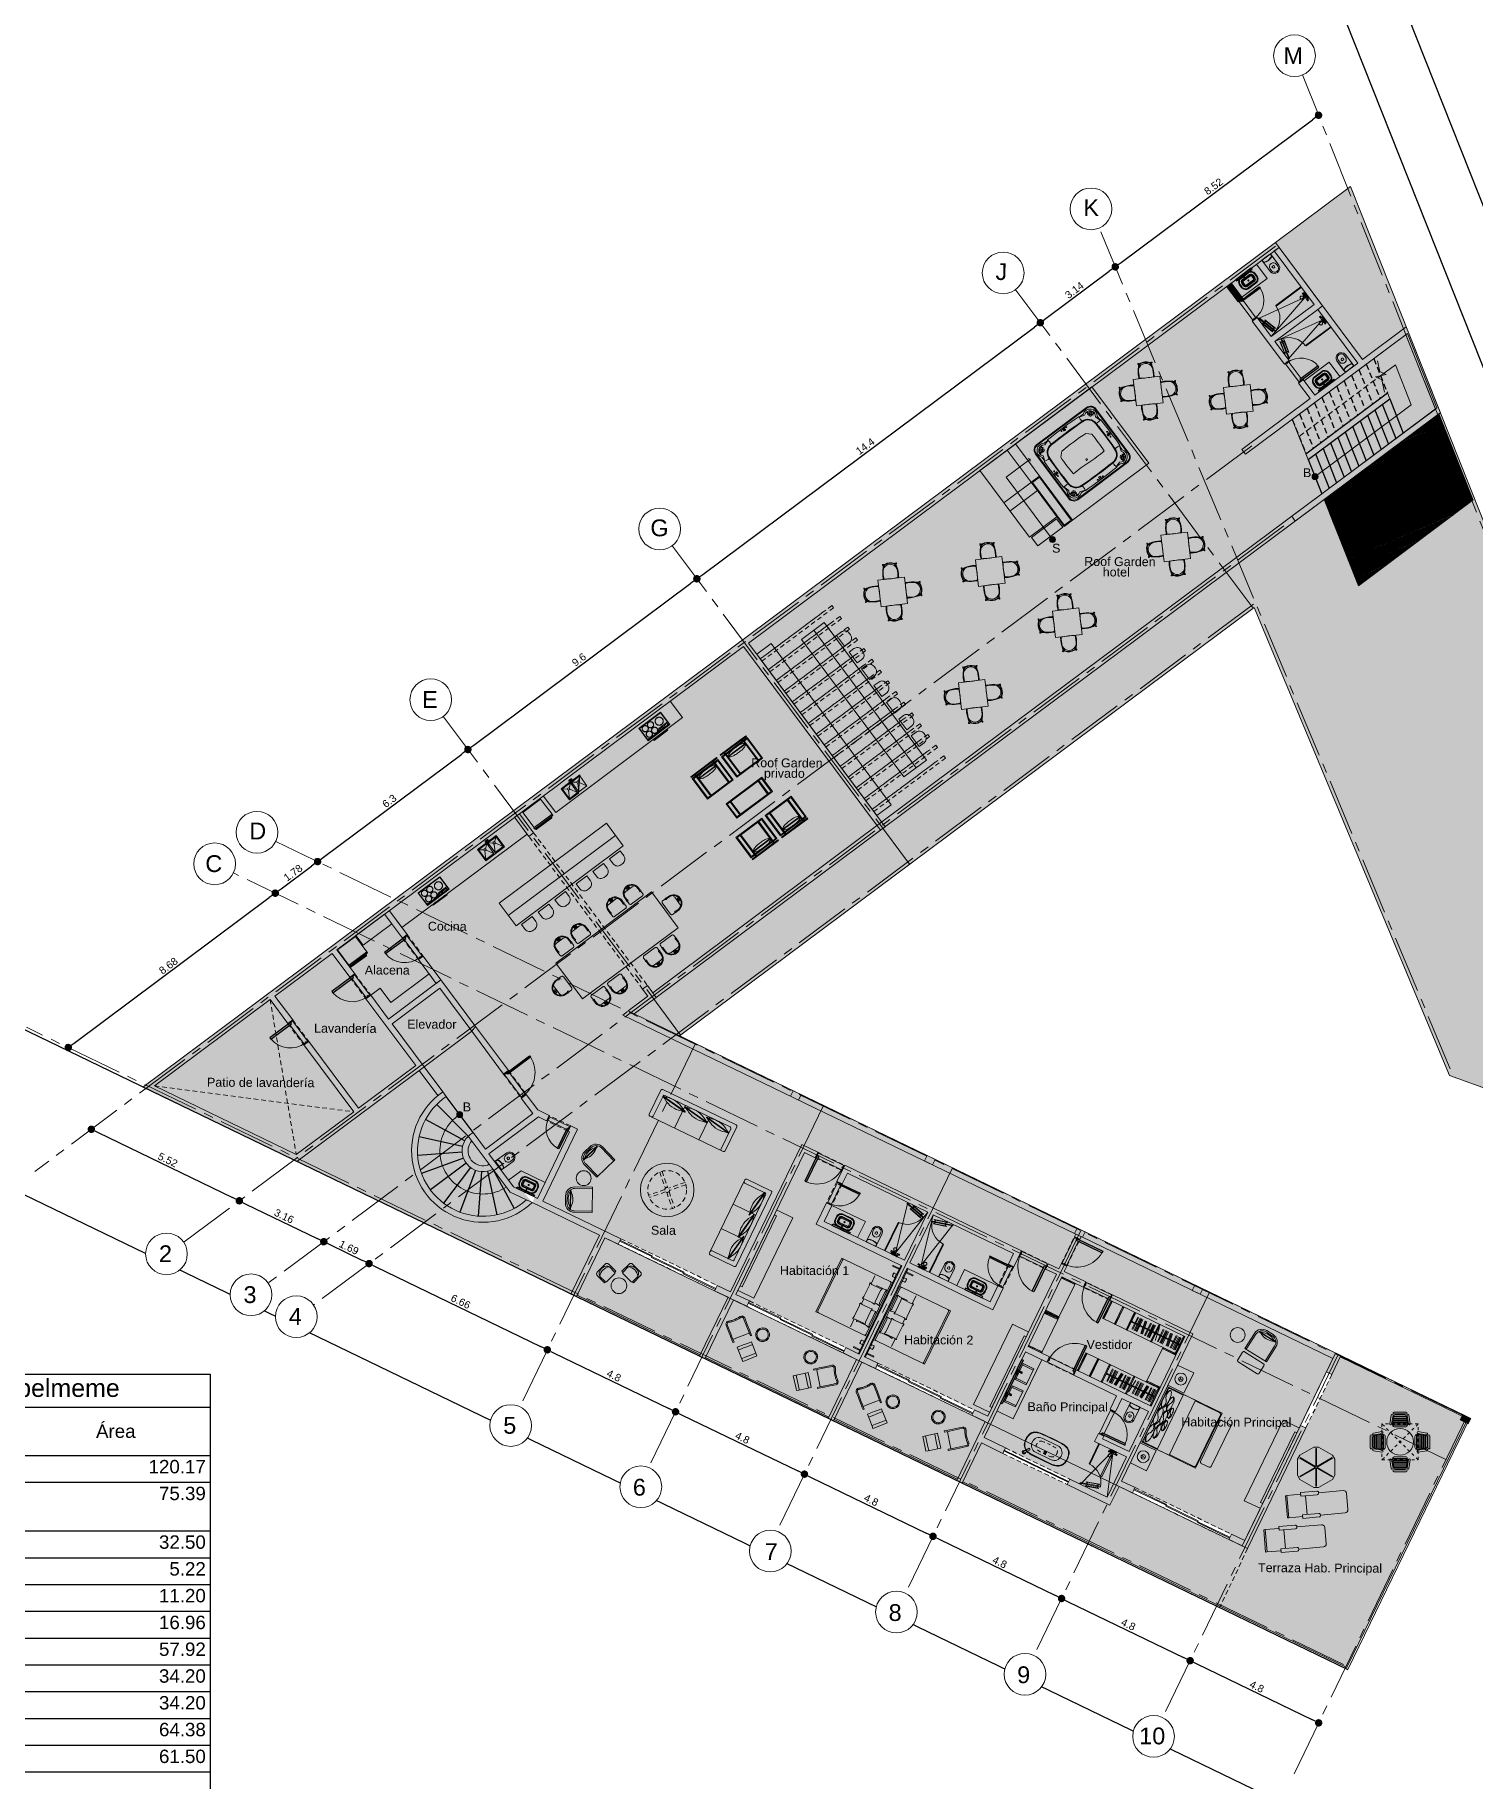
# Model space of a CAD drawing. Header units: metres. Extents: x -466 to 1322, y -1072 to 50.
# Drawn here: x 804.6 to 853, y -222.4 to -163.8 of the extents above; entities that cross this region are included whole.
import ezdxf

# ---------------------------------------------------------------- set-up
doc = ezdxf.new("R2010")
doc.units = ezdxf.units.M
doc.set_wipeout_variables(frame=1)
for name, pattern in [('B1 P BAJA$0$HIDDEN', [9.525, 6.35, -3.175]), ('CENTER2', [28.575, 19.05, -3.175, 3.175, -3.175]), ('Dash 1_16_', [0.238125, 0.119063, -0.119063]), ('HIDDEN', [9.525, 6.35, -3.175]), ('Hidden 1_16_', [0.002381, 0.001587, -0.00079375]), ('HIDDEN2', [0.1875, 0.125, -0.0625]), ('OCULTA2', [0.3, 0.2, -0.1])]:
    doc.linetypes.add(name, pattern=pattern)
for name, color, linetype, lineweight in [('A - CANCEL', 2, 'Continuous', 0), ('A - Hatch muros', 4, 'Continuous', 0), ('A - MURO BAJO', 2, 'Continuous', 0), ('A - PISO', 1, 'Continuous', 0), ('A - PROY', 250, 'B1 P BAJA$0$HIDDEN', 0), ('A - TXT 100 -1', 2, 'Continuous', 0), ('A-ACCESORIOS DE BAÑO', 6, 'Continuous', 0), ('A-COTAS', 41, 'Continuous', 0), ('A-DOOR', 2, 'Continuous', 9), ('A-EJES', 61, 'CENTER2', 0), ('A-Fixt', 122, 'Continuous', 5), ('A-Furn-Ktch', 122, 'Continuous', 5), ('A-INT CARP', 250, 'Continuous', 0), ('A-MUEBLES', 5, 'Continuous', 0), ('A-MURO INT', 4, 'Continuous', 0), ('A-SANR-FIXT', 2, 'Continuous', 9), ('S-STRS-ANNO', 30, 'Continuous', 9)]:
    doc.layers.add(name, color=color, linetype=linetype, lineweight=lineweight)
for name, color, linetype in [('A-MIRROR', 8, 'Continuous'), ('A-MUEBLES CARPINTERÍA', 6, 'Continuous'), ('A-PUERTA', 2, 'Continuous'), ('A1-01-OCC- CASITA 1$0$A-Fixt', 122, 'Continuous'), ('AKU_Escalera', 5, 'Continuous'), ('AKU_Poligono', 1, 'Continuous'), ('ART_Ilm', 1, 'Continuous')]:
    doc.layers.add(name, color=color, linetype=linetype)
for name, color, linetype, lineweight, true_color in [('Hatch escaleras', 7, 'Continuous', 0, 0x78372d), ('Hatch Exterior', 7, 'Continuous', 0, 0xa99b89), ('Hatch Interior', 7, 'Continuous', 0, 0xaf6350)]:
    doc.layers.add(name, color=color, linetype=linetype, lineweight=lineweight, true_color=true_color)
doc.layers.add('Hatch fondo', color=254, linetype='Continuous', lineweight=0, transparency=0.5)
doc.styles.get("Standard").update_dxf_attribs({"font": 'arial.ttf'})
doc.styles.add('Style-Arial', font='arial.ttf')
doc.dimstyles.new('ISO-25', dxfattribs={"dimscale": 0.1, "dimtxt": 2.5, "dimasz": 2.5, "dimexe": 1.25, "dimexo": 0.625, "dimtad": 1, "dimdsep": 46, "dimtxsty": 'Standard', "dimblk": 'DOT', "dimcen": 2.5, "dimadec": 0, "dimazin": 0, "dimtfac": 1, "dimtmove": 0, "dimatfit": 3, "dimfxl": 1, "dimarcsym": 0})

msp = doc.modelspace()

# ---------------------------------------------------------------- texts
at = {"layer": 'A - TXT 100 -1', "style": 'Style-Arial'}
for s, height, p in [('M', 0.564, (846.62, -164.749)), ('K', 0.564, (839.893, -169.857)), ('J', 0.564, (836.939, -172.007)), ('G', 0.564, (825.337, -180.618)), ('Roof Garden', 0.3, (839.923, -181.616)), ('hotel', 0.3, (840.546, -181.969)), ('E', 0.564, (817.662, -186.385)), ('Roof Garden', 0.3, (828.729, -188.379)), ('privado', 0.3, (829.155, -188.731)), ('D', 0.564, (811.854, -190.804)), ('C', 0.564, (810.375, -191.9)), ('Cocina', 0.3, (817.857, -193.872)), ('Alacena', 0.3, (815.736, -195.343)), ('Elevador', 0.3, (817.164, -197.163)), ('Lavandería', 0.3, (814.034, -197.3)), ('Patio de lavandería', 0.3, (810.432, -199.115)), ('Sala', 0.3, (825.357, -204.089)), ('Habitación 1', 0.3, (829.693, -205.437)), ('Habitación 2', 0.3, (833.865, -207.768)), ('Vestidor', 0.3, (840, -207.925)), ('Baño Principal', 0.3, (838.014, -210.017)), ('Habitación Principal', 0.3, (843.183, -210.529)), ('Terraza Hab. Principal', 0.3, (845.766, -215.427))]:
    msp.add_text(s, height=height, rotation=359.72275, dxfattribs=at).set_placement(p)
at = {"layer": 'S-STRS-ANNO', "lineweight": 0}
for s, rotation, p in [('B', 0.1339, (847.277, -178.633)), ('S', 0.1339, (838.844, -181.171)), ('B', 0.5, (819.033, -199.945))]:
    msp.add_text(s, height=0.3, rotation=rotation, dxfattribs=at).set_placement(p)

# ---------------------------------------------------------------- blocks, each defined once
blk = doc.blocks.new('07-SP-03-BV-Segundo Nivel$0$01-X-Ref-Primer Nivel$0$COJIN-3')
at = {"color": 0}
for p, q in [((-0.017, 0.492), (-0.017, -0.492)), ((0, -0.492), (0, 0.492))]:
    blk.add_line(p, q, dxfattribs=at)
blk.add_lwpolyline([(-0.058, -0.355, -0.044214), (-0.017, -0.492, 1), (0, -0.492, -0.044214), (0.042, -0.355, 0.220117), (0.042, 0.355, -0.044214), (0, 0.492, 1), (-0.017, 0.492, -0.044214), (-0.058, 0.355, 0.220117)], format="xyb", close=True)
blk = doc.blocks.new('01-X-Ref-Primer Nivel$0$COJIN-3')
at = {"color": 0}
for p, q in [((-0.017, 0.492), (-0.017, -0.492)), ((0, -0.492), (0, 0.492))]:
    blk.add_line(p, q, dxfattribs=at)
blk.add_lwpolyline([(-0.058, -0.355, -0.044214), (-0.017, -0.492, 1), (0, -0.492, -0.044214), (0.042, -0.355, 0.220117), (0.042, 0.355, -0.044214), (0, 0.492, 1), (-0.017, 0.492, -0.044214), (-0.058, 0.355, 0.220117)], format="xyb", close=True)
blk = doc.blocks.new('XR_C1 MOB-01$0$LV-1')
at = {"layer": 'A - PROY', "color": 251, "linetype": 'Hidden 1_16_', "ltscale": 100}
for p, q in [((-0.488, 0.429), (-0.08, 0.022)), ((-0.429, 0.488), (-0.022, 0.08)), ((0.022, 0.08), (0.429, 0.488)), ((0.08, 0.022), (0.488, 0.429)), ((-0.488, -0.429), (-0.08, -0.022)), ((-0.429, -0.488), (-0.022, -0.08)), ((0.022, -0.08), (0.429, -0.488)), ((0.08, -0.022), (0.488, -0.429))]:
    blk.add_line(p, q, dxfattribs=at)
for radius in [0.65, 0.0833]:
    blk.add_circle((0, 0), radius, dxfattribs=at)
blk = doc.blocks.new('JVAS_Puerta - 0_90 X 2_10-V18-Planta Baja')
at = {"color": 0}
for p, q in [((-0.425, -0.0425), (-0.425, -0.9025)), ((-0.374, -0.0425), (-0.425, -0.0425)), ((-0.374, -0.9025), (-0.374, -0.0425)), ((-0.425, -0.9025), (-0.374, -0.9025))]:
    blk.add_line(p, q, dxfattribs=at)
at = {"layer": 'A - PROY', "color": 18, "linetype": 'Continuous', "ltscale": 100, "true_color": 0x000000}
blk.add_arc((-0.425, -0.0525), 0.85, 273.43981, 0, dxfattribs=at)
at = {"layer": 'A-DOOR', "color": 253, "linetype": 'Continuous', "ltscale": 100}
for p, q in [((-0.45, 0.0425), (0.45, 0.0425)), ((-0.374, -0.1075), (0.45, -0.1075))]:
    blk.add_line(p, q, dxfattribs=at)
at = {"layer": 'A-DOOR'}
for p, q in [((-0.425, 0.0425), (-0.45, 0.0425)), ((-0.45, 0.0425), (-0.45, -0.1075)), ((-0.425, -0.0225), (-0.425, 0.0425)), ((0.45, 0.0425), (0.425, 0.0425)), ((0.425, 0.0425), (0.425, -0.0225)), ((0.45, -0.1075), (0.45, 0.0425)), ((-0.45, -0.1075), (-0.425, -0.1075)), ((-0.4, -0.0225), (-0.425, -0.0225)), ((-0.425, -0.1075), (-0.425, -0.0425)), ((-0.425, -0.0425), (-0.4, -0.0425)), ((-0.4, -0.0425), (-0.4, -0.0225)), ((0.425, -0.0225), (0.4, -0.0225)), ((0.4, -0.0225), (0.4, -0.0425)), ((0.4, -0.0425), (0.425, -0.0425)), ((0.425, -0.0425), (0.425, -0.1075)), ((0.425, -0.1075), (0.45, -0.1075))]:
    blk.add_line(p, q, dxfattribs=at)
blk = doc.blocks.new('teleducha planta')
at = {"layer": 'A-ACCESORIOS DE BAÑO'}
for p, q in [((-567.338, 9.526), (-567.34, 9.512)), ((-567.34, 9.512), (-567.338, 9.499)), ((-567.334, 9.538), (-567.338, 9.526)), ((-567.338, 9.499), (-567.334, 9.486)), ((-567.326, 9.55), (-567.334, 9.538)), ((-567.334, 9.486), (-567.326, 9.475)), ((-567.32, 9.556), (-567.326, 9.55)), ((-567.326, 9.475), (-567.32, 9.469)), ((-567.312, 9.561), (-567.32, 9.556)), ((-567.32, 9.469), (-567.312, 9.464)), ((-567.311, 9.561), (-567.312, 9.561)), ((-567.312, 9.464), (-567.311, 9.463)), ((-567.3, 9.565), (-567.311, 9.561)), ((-567.311, 9.463), (-567.3, 9.46)), ((-567.297, 9.566), (-567.3, 9.565)), ((-567.3, 9.565), (-567.3, 9.565)), ((-567.3, 9.46), (-567.3, 9.46)), ((-567.3, 9.46), (-567.297, 9.459)), ((-567.293, 9.566), (-567.297, 9.566)), ((-567.297, 9.459), (-567.293, 9.459)), ((-567.292, 9.566), (-567.293, 9.566)), ((-567.293, 9.459), (-567.292, 9.459)), ((-567.28, 9.566), (-567.292, 9.566)), ((-567.292, 9.459), (-567.28, 9.458)), ((-567.268, 9.563), (-567.28, 9.566)), ((-567.28, 9.458), (-567.268, 9.462)), ((-567.258, 9.555), (-567.268, 9.563)), ((-567.268, 9.462), (-567.258, 9.469)), ((-567.254, 9.551), (-567.258, 9.555)), ((-567.254, 9.551), (-567.258, 9.555)), ((-567.258, 9.469), (-567.254, 9.473)), ((-567.258, 9.469), (-567.254, 9.473)), ((-567.25, 9.546), (-567.254, 9.551)), ((-567.254, 9.473), (-567.25, 9.478)), ((-567.248, 9.545), (-567.25, 9.546)), ((-567.25, 9.478), (-567.248, 9.48)), ((-567.246, 9.543), (-567.248, 9.545)), ((-567.248, 9.48), (-567.246, 9.482)), ((-567.245, 9.541), (-567.246, 9.543)), ((-567.246, 9.482), (-567.245, 9.484)), ((-567.24, 9.537), (-567.245, 9.541)), ((-567.245, 9.484), (-567.24, 9.488)), ((-567.234, 9.533), (-567.24, 9.537)), ((-567.24, 9.488), (-567.234, 9.492)), ((-567.228, 9.531), (-567.234, 9.533)), ((-567.234, 9.492), (-567.228, 9.494)), ((-567.221, 9.53), (-567.228, 9.531)), ((-567.228, 9.494), (-567.221, 9.495)), ((-567.208, 9.529), (-567.221, 9.53)), ((-567.221, 9.495), (-567.208, 9.496)), ((-567.193, 9.528), (-567.208, 9.529)), ((-567.208, 9.496), (-567.193, 9.497)), ((-567.193, 9.72), (-567.194, 9.72)), ((-567.194, 9.72), (-567.194, 9.719)), ((-567.194, 9.719), (-567.194, 9.699)), ((-567.194, 9.699), (-567.194, 9.699)), ((-567.194, 9.699), (-567.194, 9.699)), ((-567.192, 9.699), (-567.194, 9.699)), ((-567.194, 9.436), (-567.194, 9.435)), ((-567.194, 9.436), (-567.194, 9.436)), ((-567.194, 9.436), (-567.192, 9.436)), ((-567.194, 9.435), (-567.194, 9.415)), ((-567.194, 9.415), (-567.194, 9.414)), ((-567.194, 9.414), (-567.193, 9.414)), ((-567.192, 9.72), (-567.193, 9.72)), ((-567.193, 9.699), (-567.185, 9.699)), ((-567.173, 9.526), (-567.193, 9.528)), ((-567.193, 9.497), (-567.173, 9.499)), ((-567.185, 9.436), (-567.193, 9.436)), ((-567.193, 9.414), (-567.192, 9.414)), ((-567.191, 9.72), (-567.192, 9.72)), ((-567.191, 9.699), (-567.192, 9.699)), ((-567.192, 9.436), (-567.191, 9.436)), ((-567.192, 9.414), (-567.191, 9.414)), ((-567.189, 9.72), (-567.191, 9.72)), ((-567.19, 9.699), (-567.191, 9.699)), ((-567.191, 9.436), (-567.19, 9.436)), ((-567.191, 9.414), (-567.189, 9.414)), ((-567.182, 9.699), (-567.19, 9.699)), ((-567.19, 9.436), (-567.182, 9.436)), ((-567.181, 9.72), (-567.189, 9.72)), ((-567.189, 9.414), (-567.181, 9.414)), ((-567.188, 9.699), (-567.188, 9.674)), ((-567.187, 9.674), (-567.188, 9.673)), ((-567.188, 9.674), (-567.188, 9.674)), ((-567.187, 9.674), (-567.188, 9.674)), ((-567.188, 9.674), (-567.187, 9.674)), ((-567.188, 9.673), (-567.188, 9.673)), ((-567.188, 9.662), (-567.188, 9.673)), ((-567.188, 9.662), (-567.188, 9.656)), ((-567.186, 9.662), (-567.188, 9.662)), ((-567.188, 9.662), (-567.188, 9.662)), ((-567.188, 9.662), (-567.188, 9.662)), ((-567.188, 9.656), (-567.188, 9.65)), ((-567.188, 9.65), (-567.188, 9.646)), ((-567.188, 9.646), (-567.188, 9.642)), ((-567.188, 9.642), (-567.188, 9.638)), ((-567.188, 9.638), (-567.188, 9.634)), ((-567.188, 9.634), (-567.188, 9.631)), ((-567.188, 9.631), (-567.188, 9.588)), ((-567.188, 9.588), (-567.188, 9.584)), ((-567.188, 9.584), (-567.188, 9.58)), ((-567.188, 9.58), (-567.188, 9.576)), ((-567.188, 9.576), (-567.188, 9.571)), ((-567.188, 9.571), (-567.188, 9.567)), ((-567.188, 9.567), (-567.188, 9.563)), ((-567.188, 9.563), (-567.188, 9.559)), ((-567.188, 9.559), (-567.188, 9.555)), ((-567.188, 9.555), (-567.188, 9.55)), ((-567.188, 9.55), (-567.188, 9.546)), ((-567.188, 9.546), (-567.188, 9.527)), ((-567.188, 9.498), (-567.188, 9.496)), ((-567.188, 9.496), (-567.188, 9.492)), ((-567.188, 9.492), (-567.188, 9.488)), ((-567.188, 9.488), (-567.188, 9.484)), ((-567.188, 9.484), (-567.188, 9.478)), ((-567.188, 9.478), (-567.188, 9.473)), ((-567.188, 9.473), (-567.188, 9.472)), ((-567.188, 9.461), (-567.188, 9.472)), ((-567.188, 9.472), (-567.186, 9.472)), ((-567.188, 9.472), (-567.188, 9.472)), ((-567.188, 9.461), (-567.188, 9.461)), ((-567.188, 9.461), (-567.187, 9.461)), ((-567.188, 9.461), (-567.188, 9.46)), ((-567.187, 9.461), (-567.188, 9.461)), ((-567.188, 9.461), (-567.187, 9.461)), ((-567.188, 9.46), (-567.188, 9.436)), ((-567.185, 9.674), (-567.187, 9.674)), ((-567.187, 9.472), (-567.187, 9.461)), ((-567.187, 9.461), (-567.185, 9.461)), ((-567.183, 9.662), (-567.186, 9.662)), ((-567.186, 9.472), (-567.183, 9.472)), ((-567.185, 9.699), (-567.185, 9.699)), ((-567.185, 9.699), (-567.184, 9.699)), ((-567.182, 9.674), (-567.185, 9.674)), ((-567.185, 9.461), (-567.182, 9.461)), ((-567.179, 9.662), (-567.183, 9.662)), ((-567.183, 9.472), (-567.179, 9.472)), ((-567.178, 9.72), (-567.182, 9.72)), ((-567.182, 9.72), (-567.182, 9.72)), ((-567.182, 9.72), (-567.182, 9.719)), ((-567.182, 9.719), (-567.182, 9.699)), ((-567.182, 9.719), (-567.182, 9.719)), ((-567.178, 9.674), (-567.182, 9.674)), ((-567.182, 9.461), (-567.178, 9.461)), ((-567.182, 9.415), (-567.178, 9.415)), ((-567.182, 9.415), (-567.182, 9.415)), ((-567.174, 9.662), (-567.179, 9.662)), ((-567.179, 9.472), (-567.174, 9.472)), ((-567.174, 9.72), (-567.178, 9.72)), ((-567.174, 9.674), (-567.178, 9.674)), ((-567.178, 9.461), (-567.174, 9.461)), ((-567.178, 9.415), (-567.174, 9.415)), ((-567.169, 9.72), (-567.174, 9.72)), ((-567.169, 9.674), (-567.174, 9.674)), ((-567.169, 9.662), (-567.174, 9.662)), ((-567.173, 9.527), (-567.174, 9.526)), ((-567.174, 9.472), (-567.169, 9.472)), ((-567.174, 9.461), (-567.169, 9.461)), ((-567.174, 9.415), (-567.169, 9.415)), ((-567.17, 9.528), (-567.173, 9.527)), ((-567.164, 9.525), (-567.173, 9.526)), ((-567.173, 9.499), (-567.163, 9.5)), ((-567.167, 9.529), (-567.17, 9.528)), ((-567.164, 9.72), (-567.169, 9.72)), ((-567.164, 9.674), (-567.169, 9.674)), ((-567.164, 9.662), (-567.169, 9.662)), ((-567.169, 9.472), (-567.164, 9.472)), ((-567.169, 9.461), (-567.164, 9.461)), ((-567.169, 9.415), (-567.164, 9.415)), ((-567.166, 9.575), (-567.168, 9.571)), ((-567.168, 9.571), (-567.168, 9.567)), ((-567.168, 9.567), (-567.168, 9.563)), ((-567.168, 9.563), (-567.166, 9.559)), ((-567.167, 9.529), (-567.164, 9.529)), ((-567.166, 9.529), (-567.167, 9.529)), ((-567.164, 9.579), (-567.166, 9.575)), ((-567.166, 9.559), (-567.164, 9.556)), ((-567.164, 9.529), (-567.166, 9.529)), ((-567.165, 9.557), (-567.165, 9.538)), ((-567.165, 9.538), (-567.165, 9.538)), ((-567.164, 9.538), (-567.165, 9.538)), ((-567.165, 9.537), (-567.165, 9.529)), ((-567.165, 9.537), (-567.165, 9.537)), ((-567.164, 9.537), (-567.165, 9.537)), ((-567.16, 9.72), (-567.164, 9.72)), ((-567.159, 9.674), (-567.164, 9.674)), ((-567.159, 9.662), (-567.164, 9.662)), ((-567.16, 9.581), (-567.164, 9.579)), ((-567.163, 9.573), (-567.164, 9.567)), ((-567.163, 9.573), (-567.164, 9.567)), ((-567.164, 9.567), (-567.163, 9.561)), ((-567.164, 9.567), (-567.163, 9.561)), ((-567.164, 9.556), (-567.16, 9.553)), ((-567.164, 9.538), (-567.163, 9.538)), ((-567.164, 9.538), (-567.164, 9.537)), ((-567.163, 9.538), (-567.164, 9.538)), ((-567.164, 9.538), (-567.164, 9.538)), ((-567.164, 9.537), (-567.164, 9.537)), ((-567.163, 9.537), (-567.164, 9.537)), ((-567.163, 9.537), (-567.164, 9.537)), ((-567.164, 9.529), (-567.16, 9.527)), ((-567.164, 9.525), (-567.164, 9.525)), ((-567.164, 9.5), (-567.164, 9.5)), ((-567.164, 9.472), (-567.159, 9.472)), ((-567.164, 9.461), (-567.159, 9.461)), ((-567.164, 9.415), (-567.16, 9.415)), ((-567.158, 9.578), (-567.163, 9.573)), ((-567.158, 9.578), (-567.163, 9.573)), ((-567.163, 9.561), (-567.158, 9.556)), ((-567.163, 9.561), (-567.158, 9.556)), ((-567.161, 9.538), (-567.163, 9.538)), ((-567.163, 9.538), (-567.161, 9.538)), ((-567.161, 9.537), (-567.163, 9.537)), ((-567.161, 9.537), (-567.163, 9.537)), ((-567.161, 9.522), (-567.163, 9.525)), ((-567.163, 9.525), (-567.163, 9.525)), ((-567.163, 9.5), (-567.161, 9.502)), ((-567.163, 9.5), (-567.163, 9.5)), ((-567.161, 9.538), (-567.158, 9.538)), ((-567.158, 9.538), (-567.161, 9.538)), ((-567.161, 9.537), (-567.158, 9.537)), ((-567.158, 9.537), (-567.161, 9.537)), ((-567.159, 9.519), (-567.161, 9.522)), ((-567.161, 9.502), (-567.159, 9.505)), ((-567.156, 9.72), (-567.16, 9.72)), ((-567.156, 9.583), (-567.16, 9.581)), ((-567.16, 9.553), (-567.156, 9.552)), ((-567.16, 9.527), (-567.158, 9.525)), ((-567.16, 9.504), (-567.16, 9.501)), ((-567.16, 9.501), (-567.16, 9.5)), ((-567.159, 9.501), (-567.16, 9.5)), ((-567.16, 9.5), (-567.159, 9.5)), ((-567.16, 9.415), (-567.156, 9.415)), ((-567.156, 9.674), (-567.159, 9.674)), ((-567.155, 9.662), (-567.159, 9.662)), ((-567.158, 9.516), (-567.159, 9.519)), ((-567.159, 9.505), (-567.158, 9.509)), ((-567.158, 9.507), (-567.159, 9.506)), ((-567.158, 9.502), (-567.159, 9.501)), ((-567.159, 9.5), (-567.13, 9.5)), ((-567.159, 9.472), (-567.155, 9.472)), ((-567.159, 9.461), (-567.156, 9.461)), ((-567.158, 9.582), (-567.157, 9.582)), ((-567.152, 9.58), (-567.158, 9.578)), ((-567.152, 9.58), (-567.158, 9.578)), ((-567.158, 9.556), (-567.152, 9.555)), ((-567.158, 9.556), (-567.152, 9.555)), ((-567.158, 9.538), (-567.155, 9.538)), ((-567.155, 9.538), (-567.158, 9.538)), ((-567.155, 9.537), (-567.158, 9.537)), ((-567.155, 9.537), (-567.158, 9.537)), ((-567.158, 9.525), (-567.156, 9.521)), ((-567.158, 9.512), (-567.158, 9.516)), ((-567.158, 9.509), (-567.158, 9.512)), ((-567.158, 9.509), (-567.158, 9.509)), ((-567.156, 9.505), (-567.158, 9.502)), ((-567.153, 9.72), (-567.156, 9.72)), ((-567.153, 9.674), (-567.156, 9.674)), ((-567.152, 9.583), (-567.156, 9.583)), ((-567.156, 9.552), (-567.152, 9.551)), ((-567.156, 9.521), (-567.155, 9.517)), ((-567.155, 9.509), (-567.156, 9.505)), ((-567.156, 9.461), (-567.153, 9.461)), ((-567.156, 9.415), (-567.153, 9.415)), ((-567.152, 9.662), (-567.155, 9.662)), ((-567.152, 9.538), (-567.155, 9.538)), ((-567.155, 9.538), (-567.152, 9.538)), ((-567.155, 9.537), (-567.152, 9.537)), ((-567.152, 9.537), (-567.155, 9.537)), ((-567.155, 9.517), (-567.154, 9.513)), ((-567.154, 9.513), (-567.155, 9.509)), ((-567.155, 9.472), (-567.152, 9.472)), ((-567.153, 9.72), (-567.151, 9.72)), ((-567.151, 9.674), (-567.153, 9.674)), ((-567.153, 9.461), (-567.151, 9.461)), ((-567.151, 9.415), (-567.153, 9.415)), ((-567.15, 9.662), (-567.152, 9.662)), ((-567.152, 9.583), (-567.152, 9.583)), ((-567.148, 9.583), (-567.152, 9.583)), ((-567.148, 9.583), (-567.152, 9.583)), ((-567.146, 9.578), (-567.152, 9.58)), ((-567.146, 9.578), (-567.152, 9.58)), ((-567.152, 9.555), (-567.146, 9.556)), ((-567.152, 9.555), (-567.146, 9.556)), ((-567.152, 9.551), (-567.148, 9.552)), ((-567.152, 9.538), (-567.148, 9.538)), ((-567.148, 9.538), (-567.152, 9.538)), ((-567.148, 9.537), (-567.152, 9.537)), ((-567.148, 9.537), (-567.152, 9.537)), ((-567.152, 9.472), (-567.15, 9.472)), ((-567.151, 9.72), (-567.151, 9.72)), ((-567.151, 9.719), (-567.151, 9.72)), ((-567.15, 9.674), (-567.151, 9.719)), ((-567.151, 9.673), (-567.151, 9.674)), ((-567.15, 9.674), (-567.151, 9.674)), ((-567.151, 9.674), (-567.15, 9.674)), ((-567.151, 9.673), (-567.151, 9.673)), ((-567.151, 9.662), (-567.151, 9.673)), ((-567.151, 9.461), (-567.151, 9.472)), ((-567.151, 9.461), (-567.151, 9.472)), ((-567.151, 9.461), (-567.151, 9.461)), ((-567.151, 9.461), (-567.151, 9.461)), ((-567.15, 9.461), (-567.151, 9.461)), ((-567.151, 9.461), (-567.15, 9.461)), ((-567.151, 9.415), (-567.15, 9.46)), ((-567.151, 9.415), (-567.151, 9.415)), ((-567.151, 9.415), (-567.151, 9.415)), ((-567.15, 9.674), (-567.15, 9.674)), ((-567.149, 9.66), (-567.15, 9.662)), ((-567.15, 9.662), (-567.15, 9.662)), ((-567.15, 9.662), (-567.15, 9.662)), ((-567.15, 9.472), (-567.149, 9.474)), ((-567.15, 9.472), (-567.15, 9.472)), ((-567.15, 9.472), (-567.15, 9.472)), ((-567.15, 9.46), (-567.15, 9.461)), ((-567.148, 9.658), (-567.149, 9.66)), ((-567.149, 9.474), (-567.148, 9.476)), ((-567.149, 9.474), (-567.147, 9.464)), ((-567.146, 9.658), (-567.148, 9.658)), ((-567.144, 9.581), (-567.148, 9.583)), ((-567.144, 9.581), (-567.148, 9.583)), ((-567.148, 9.552), (-567.144, 9.553)), ((-567.148, 9.538), (-567.145, 9.538)), ((-567.145, 9.538), (-567.148, 9.538)), ((-567.148, 9.537), (-567.145, 9.537)), ((-567.145, 9.537), (-567.148, 9.537)), ((-567.148, 9.476), (-567.146, 9.476)), ((-567.147, 9.464), (-567.143, 9.45)), ((-567.144, 9.658), (-567.146, 9.658)), ((-567.141, 9.573), (-567.146, 9.578)), ((-567.141, 9.573), (-567.146, 9.578)), ((-567.146, 9.556), (-567.141, 9.561)), ((-567.146, 9.556), (-567.141, 9.561)), ((-567.146, 9.476), (-567.144, 9.476)), ((-567.102, 9.577), (-567.145, 9.577)), ((-567.145, 9.557), (-567.102, 9.557)), ((-567.142, 9.538), (-567.145, 9.538)), ((-567.145, 9.538), (-567.143, 9.538)), ((-567.143, 9.537), (-567.145, 9.537)), ((-567.142, 9.537), (-567.145, 9.537)), ((-567.142, 9.658), (-567.144, 9.658)), ((-567.14, 9.579), (-567.144, 9.581)), ((-567.141, 9.579), (-567.144, 9.581)), ((-567.144, 9.553), (-567.141, 9.556)), ((-567.144, 9.476), (-567.142, 9.476)), ((-567.141, 9.538), (-567.143, 9.538)), ((-567.143, 9.537), (-567.141, 9.537)), ((-567.143, 9.45), (-567.14, 9.441)), ((-567.142, 9.658), (-567.142, 9.658)), ((-567.135, 9.658), (-567.142, 9.658)), ((-567.142, 9.538), (-567.14, 9.538)), ((-567.14, 9.537), (-567.142, 9.537)), ((-567.142, 9.476), (-567.142, 9.476)), ((-567.142, 9.476), (-567.135, 9.476)), ((-567.141, 9.624), (-567.14, 9.626)), ((-567.141, 9.618), (-567.141, 9.624)), ((-567.141, 9.585), (-567.141, 9.618)), ((-567.141, 9.588), (-567.141, 9.616)), ((-567.141, 9.584), (-567.141, 9.588)), ((-567.141, 9.58), (-567.141, 9.584)), ((-567.141, 9.579), (-567.141, 9.58)), ((-567.14, 9.577), (-567.141, 9.579)), ((-567.14, 9.577), (-567.141, 9.578)), ((-567.139, 9.567), (-567.141, 9.573)), ((-567.139, 9.567), (-567.141, 9.573)), ((-567.141, 9.561), (-567.139, 9.567)), ((-567.141, 9.561), (-567.139, 9.567)), ((-567.141, 9.556), (-567.14, 9.557)), ((-567.141, 9.556), (-567.14, 9.557)), ((-567.141, 9.538), (-567.139, 9.538)), ((-567.141, 9.537), (-567.139, 9.537)), ((-567.14, 9.626), (-567.135, 9.626)), ((-567.139, 9.577), (-567.14, 9.579)), ((-567.139, 9.538), (-567.14, 9.538)), ((-567.139, 9.537), (-567.14, 9.537)), ((-567.14, 9.441), (-567.139, 9.437)), ((-567.139, 9.441), (-567.14, 9.437)), ((-567.14, 9.437), (-567.139, 9.433)), ((-567.139, 9.538), (-567.139, 9.557)), ((-567.139, 9.538), (-567.139, 9.538)), ((-567.139, 9.538), (-567.139, 9.538)), ((-567.139, 9.537), (-567.139, 9.538)), ((-567.139, 9.538), (-567.139, 9.538)), ((-567.139, 9.525), (-567.139, 9.537)), ((-567.139, 9.537), (-567.139, 9.537)), ((-567.139, 9.537), (-567.139, 9.537)), ((-567.139, 9.537), (-567.139, 9.537)), ((-567.138, 9.529), (-567.139, 9.529)), ((-567.136, 9.443), (-567.139, 9.441)), ((-567.139, 9.433), (-567.136, 9.431)), ((-567.137, 9.529), (-567.138, 9.529)), ((-567.133, 9.528), (-567.137, 9.529)), ((-567.136, 9.444), (-567.137, 9.442)), ((-567.137, 9.442), (-567.137, 9.441)), ((-567.137, 9.442), (-567.137, 9.439)), ((-567.134, 9.458), (-567.136, 9.452)), ((-567.136, 9.452), (-567.136, 9.448)), ((-567.136, 9.448), (-567.136, 9.444)), ((-567.136, 9.431), (-567.136, 9.431)), ((-567.136, 9.431), (-567.136, 9.431)), ((-567.136, 9.431), (-567.132, 9.43)), ((-567.134, 9.658), (-567.135, 9.658)), ((-567.135, 9.626), (-567.134, 9.626)), ((-567.135, 9.476), (-567.134, 9.476)), ((-567.133, 9.466), (-567.135, 9.476)), ((-567.134, 9.656), (-567.134, 9.658)), ((-567.134, 9.658), (-567.134, 9.657)), ((-567.134, 9.654), (-567.134, 9.657)), ((-567.132, 9.656), (-567.134, 9.655)), ((-567.134, 9.655), (-567.134, 9.654)), ((-567.134, 9.651), (-567.134, 9.654)), ((-567.134, 9.654), (-567.134, 9.652)), ((-567.134, 9.652), (-567.134, 9.647)), ((-567.134, 9.651), (-567.134, 9.647)), ((-567.134, 9.651), (-567.134, 9.651)), ((-567.134, 9.647), (-567.134, 9.643)), ((-567.134, 9.647), (-567.134, 9.642)), ((-567.134, 9.643), (-567.134, 9.638)), ((-567.134, 9.642), (-567.134, 9.637)), ((-567.134, 9.638), (-567.134, 9.634)), ((-567.134, 9.637), (-567.134, 9.633)), ((-567.134, 9.63), (-567.134, 9.634)), ((-567.134, 9.633), (-567.134, 9.63)), ((-567.134, 9.63), (-567.134, 9.627)), ((-567.134, 9.63), (-567.134, 9.629)), ((-567.134, 9.629), (-567.132, 9.629)), ((-567.134, 9.626), (-567.134, 9.627)), ((-567.134, 9.627), (-567.134, 9.626)), ((-567.134, 9.5), (-567.134, 9.5)), ((-567.134, 9.5), (-567.134, 9.496)), ((-567.134, 9.5), (-567.134, 9.497)), ((-567.134, 9.497), (-567.134, 9.492)), ((-567.134, 9.496), (-567.134, 9.492)), ((-567.134, 9.492), (-567.134, 9.487)), ((-567.134, 9.492), (-567.134, 9.487)), ((-567.134, 9.487), (-567.134, 9.483)), ((-567.134, 9.487), (-567.134, 9.483)), ((-567.134, 9.483), (-567.134, 9.484)), ((-567.134, 9.48), (-567.134, 9.483)), ((-567.134, 9.483), (-567.134, 9.48)), ((-567.134, 9.478), (-567.134, 9.48)), ((-567.134, 9.48), (-567.134, 9.479)), ((-567.134, 9.477), (-567.134, 9.479)), ((-567.134, 9.479), (-567.132, 9.479)), ((-567.134, 9.478), (-567.134, 9.476)), ((-567.133, 9.466), (-567.134, 9.458)), ((-567.13, 9.527), (-567.133, 9.528)), ((-567.13, 9.475), (-567.133, 9.466)), ((-567.133, 9.466), (-567.133, 9.466)), ((-567.131, 9.658), (-567.132, 9.656)), ((-567.132, 9.656), (-567.131, 9.658)), ((-567.132, 9.656), (-567.132, 9.655)), ((-567.132, 9.655), (-567.132, 9.644)), ((-567.132, 9.644), (-567.132, 9.641)), ((-567.132, 9.641), (-567.132, 9.63)), ((-567.132, 9.63), (-567.132, 9.628)), ((-567.132, 9.628), (-567.131, 9.627)), ((-567.132, 9.5), (-567.132, 9.493)), ((-567.132, 9.493), (-567.132, 9.49)), ((-567.132, 9.49), (-567.132, 9.479)), ((-567.132, 9.479), (-567.132, 9.478)), ((-567.132, 9.478), (-567.131, 9.476)), ((-567.132, 9.43), (-567.132, 9.43)), ((-567.132, 9.43), (-567.131, 9.43)), ((-567.131, 9.658), (-567.131, 9.658)), ((-567.131, 9.658), (-567.131, 9.658)), ((-567.131, 9.658), (-567.131, 9.658)), ((-567.131, 9.658), (-567.131, 9.658)), ((-567.124, 9.658), (-567.131, 9.658)), ((-567.131, 9.627), (-567.131, 9.626)), ((-567.131, 9.626), (-567.131, 9.626)), ((-567.131, 9.626), (-567.131, 9.626)), ((-567.131, 9.626), (-567.124, 9.626)), ((-567.131, 9.476), (-567.131, 9.476)), ((-567.131, 9.476), (-567.131, 9.476)), ((-567.131, 9.476), (-567.131, 9.476)), ((-567.131, 9.476), (-567.13, 9.476)), ((-567.131, 9.43), (-567.128, 9.431)), ((-567.128, 9.524), (-567.13, 9.527)), ((-567.13, 9.5), (-567.129, 9.501)), ((-567.13, 9.5), (-567.13, 9.5)), ((-567.129, 9.478), (-567.13, 9.475)), ((-567.129, 9.501), (-567.128, 9.502)), ((-567.127, 9.487), (-567.129, 9.478)), ((-567.126, 9.521), (-567.128, 9.524)), ((-567.128, 9.502), (-567.126, 9.505)), ((-567.128, 9.431), (-567.127, 9.431)), ((-567.125, 9.496), (-567.127, 9.487)), ((-567.127, 9.431), (-567.124, 9.434)), ((-567.125, 9.517), (-567.126, 9.521)), ((-567.122, 9.52), (-567.126, 9.52)), ((-567.126, 9.505), (-567.125, 9.509)), ((-567.126, 9.505), (-567.122, 9.505)), ((-567.124, 9.513), (-567.125, 9.517)), ((-567.125, 9.509), (-567.124, 9.513)), ((-567.122, 9.504), (-567.125, 9.496)), ((-567.118, 9.658), (-567.124, 9.658)), ((-567.124, 9.626), (-567.118, 9.626)), ((-567.124, 9.435), (-567.123, 9.436)), ((-567.124, 9.434), (-567.124, 9.435)), ((-567.123, 9.436), (-567.122, 9.44)), ((-567.119, 9.52), (-567.122, 9.52)), ((-567.122, 9.505), (-567.122, 9.504)), ((-567.122, 9.505), (-567.119, 9.505)), ((-567.122, 9.448), (-567.121, 9.452)), ((-567.122, 9.444), (-567.122, 9.448)), ((-567.122, 9.442), (-567.122, 9.444)), ((-567.122, 9.44), (-567.122, 9.442)), ((-567.121, 9.452), (-567.12, 9.458)), ((-567.12, 9.458), (-567.118, 9.466)), ((-567.116, 9.52), (-567.119, 9.52)), ((-567.119, 9.505), (-567.116, 9.505)), ((-567.118, 9.658), (-567.118, 9.658)), ((-567.118, 9.658), (-567.118, 9.658)), ((-567.118, 9.658), (-567.118, 9.658)), ((-567.118, 9.658), (-567.118, 9.658)), ((-567.117, 9.656), (-567.118, 9.658)), ((-567.118, 9.658), (-567.117, 9.656)), ((-567.118, 9.627), (-567.117, 9.628)), ((-567.118, 9.626), (-567.118, 9.627)), ((-567.118, 9.626), (-567.118, 9.626)), ((-567.118, 9.626), (-567.118, 9.626)), ((-567.118, 9.466), (-567.116, 9.475)), ((-567.117, 9.655), (-567.117, 9.656)), ((-567.115, 9.656), (-567.117, 9.656)), ((-567.117, 9.63), (-567.117, 9.655)), ((-567.117, 9.628), (-567.117, 9.63)), ((-567.117, 9.629), (-567.115, 9.629)), ((-567.117, 9.471), (-567.114, 9.48)), ((-567.114, 9.52), (-567.116, 9.52)), ((-567.116, 9.505), (-567.116, 9.505)), ((-567.116, 9.505), (-567.112, 9.504)), ((-567.116, 9.505), (-567.114, 9.505)), ((-567.113, 9.674), (-567.115, 9.656)), ((-567.115, 9.629), (-567.113, 9.61)), ((-567.115, 9.478), (-567.115, 9.479)), ((-567.115, 9.478), (-567.115, 9.478)), ((-567.115, 9.478), (-567.113, 9.46)), ((-567.113, 9.524), (-567.114, 9.52)), ((-567.113, 9.52), (-567.114, 9.52)), ((-567.114, 9.505), (-567.113, 9.505)), ((-567.114, 9.48), (-567.112, 9.489)), ((-567.112, 9.676), (-567.113, 9.676)), ((-567.113, 9.676), (-567.113, 9.674)), ((-567.113, 9.675), (-567.113, 9.676)), ((-567.113, 9.673), (-567.113, 9.675)), ((-567.113, 9.67), (-567.113, 9.673)), ((-567.113, 9.666), (-567.113, 9.67)), ((-567.113, 9.661), (-567.113, 9.666)), ((-567.113, 9.655), (-567.113, 9.661)), ((-567.113, 9.649), (-567.113, 9.655)), ((-567.113, 9.642), (-567.113, 9.649)), ((-567.113, 9.636), (-567.113, 9.642)), ((-567.113, 9.63), (-567.113, 9.636)), ((-567.113, 9.624), (-567.113, 9.63)), ((-567.113, 9.619), (-567.113, 9.624)), ((-567.113, 9.614), (-567.113, 9.619)), ((-567.113, 9.611), (-567.113, 9.614)), ((-567.113, 9.609), (-567.113, 9.611)), ((-567.113, 9.61), (-567.113, 9.609)), ((-567.113, 9.609), (-567.112, 9.608)), ((-567.113, 9.609), (-567.113, 9.609)), ((-567.112, 9.526), (-567.113, 9.525)), ((-567.113, 9.523), (-567.113, 9.525)), ((-567.113, 9.525), (-567.113, 9.524)), ((-567.113, 9.525), (-567.113, 9.525)), ((-567.113, 9.52), (-567.113, 9.523)), ((-567.112, 9.519), (-567.113, 9.52)), ((-567.113, 9.505), (-567.112, 9.505)), ((-567.113, 9.479), (-567.113, 9.485)), ((-567.113, 9.473), (-567.113, 9.479)), ((-567.113, 9.468), (-567.113, 9.473)), ((-567.113, 9.464), (-567.113, 9.468)), ((-567.113, 9.461), (-567.113, 9.464)), ((-567.113, 9.459), (-567.113, 9.461)), ((-567.113, 9.46), (-567.113, 9.458)), ((-567.113, 9.458), (-567.113, 9.459)), ((-567.113, 9.458), (-567.112, 9.458)), ((-567.111, 9.676), (-567.112, 9.676)), ((-567.112, 9.608), (-567.111, 9.608)), ((-567.111, 9.526), (-567.112, 9.526)), ((-567.108, 9.518), (-567.112, 9.519)), ((-567.112, 9.504), (-567.112, 9.504)), ((-567.112, 9.504), (-567.111, 9.504)), ((-567.112, 9.489), (-567.11, 9.497)), ((-567.112, 9.458), (-567.111, 9.458)), ((-567.091, 9.676), (-567.111, 9.676)), ((-567.111, 9.608), (-567.091, 9.608)), ((-567.091, 9.526), (-567.111, 9.526)), ((-567.111, 9.504), (-567.108, 9.505)), ((-567.111, 9.458), (-567.091, 9.458)), ((-567.11, 9.497), (-567.108, 9.503)), ((-567.107, 9.518), (-567.108, 9.518)), ((-567.108, 9.503), (-567.107, 9.507)), ((-567.108, 9.505), (-567.107, 9.505)), ((-567.105, 9.515), (-567.107, 9.518)), ((-567.107, 9.518), (-567.107, 9.518)), ((-567.107, 9.505), (-567.105, 9.508)), ((-567.107, 9.505), (-567.107, 9.505)), ((-567.104, 9.512), (-567.105, 9.515)), ((-567.105, 9.508), (-567.104, 9.512)), ((-567.104, 9.512), (-567.104, 9.512)), ((-567.102, 9.597), (-567.102, 9.596)), ((-567.102, 9.597), (-567.102, 9.597)), ((-567.097, 9.597), (-567.102, 9.597)), ((-567.102, 9.596), (-567.102, 9.594)), ((-567.102, 9.594), (-567.102, 9.59)), ((-567.102, 9.59), (-567.102, 9.586)), ((-567.102, 9.586), (-567.102, 9.58)), ((-567.102, 9.58), (-567.102, 9.574)), ((-567.102, 9.574), (-567.102, 9.567)), ((-567.102, 9.567), (-567.102, 9.561)), ((-567.102, 9.561), (-567.102, 9.554)), ((-567.102, 9.554), (-567.102, 9.549)), ((-567.102, 9.549), (-567.102, 9.544)), ((-567.102, 9.544), (-567.102, 9.54)), ((-567.102, 9.54), (-567.102, 9.538)), ((-567.102, 9.538), (-567.102, 9.537)), ((-567.102, 9.537), (-567.102, 9.537)), ((-567.102, 9.537), (-567.097, 9.537)), ((-567.09, 9.597), (-567.097, 9.597)), ((-567.097, 9.537), (-567.09, 9.537)), ((-567.09, 9.676), (-567.091, 9.676)), ((-567.091, 9.608), (-567.09, 9.608)), ((-567.09, 9.526), (-567.091, 9.526)), ((-567.091, 9.458), (-567.09, 9.458)), ((-567.09, 9.674), (-567.09, 9.676)), ((-567.09, 9.676), (-567.09, 9.676)), ((-567.09, 9.676), (-567.09, 9.675)), ((-567.09, 9.676), (-567.09, 9.676)), ((-567.09, 9.675), (-567.09, 9.676)), ((-567.09, 9.675), (-567.09, 9.675)), ((-567.09, 9.671), (-567.09, 9.674)), ((-567.09, 9.674), (-567.09, 9.673)), ((-567.09, 9.671), (-567.09, 9.674)), ((-567.09, 9.673), (-567.09, 9.642)), ((-567.09, 9.666), (-567.09, 9.671)), ((-567.09, 9.67), (-567.09, 9.671)), ((-567.09, 9.666), (-567.09, 9.67)), ((-567.09, 9.666), (-567.09, 9.661)), ((-567.09, 9.666), (-567.09, 9.666)), ((-567.09, 9.642), (-567.09, 9.666)), ((-567.09, 9.642), (-567.09, 9.666)), ((-567.09, 9.655), (-567.09, 9.661)), ((-567.09, 9.649), (-567.09, 9.655)), ((-567.09, 9.642), (-567.09, 9.649)), ((-567.09, 9.636), (-567.09, 9.642)), ((-567.09, 9.619), (-567.09, 9.642)), ((-567.09, 9.642), (-567.09, 9.612)), ((-567.09, 9.619), (-567.09, 9.642)), ((-567.09, 9.636), (-567.09, 9.629)), ((-567.09, 9.623), (-567.09, 9.629)), ((-567.09, 9.623), (-567.09, 9.618)), ((-567.09, 9.618), (-567.09, 9.619)), ((-567.09, 9.614), (-567.09, 9.618)), ((-567.09, 9.614), (-567.09, 9.618)), ((-567.09, 9.611), (-567.09, 9.614)), ((-567.09, 9.609), (-567.09, 9.611)), ((-567.09, 9.608), (-567.09, 9.609)), ((-567.09, 9.597), (-567.09, 9.597)), ((-567.09, 9.594), (-567.09, 9.597)), ((-567.09, 9.591), (-567.09, 9.594)), ((-567.09, 9.586), (-567.09, 9.591)), ((-567.09, 9.58), (-567.09, 9.586)), ((-567.09, 9.574), (-567.09, 9.58)), ((-567.09, 9.567), (-567.09, 9.574)), ((-567.09, 9.56), (-567.09, 9.567)), ((-567.09, 9.554), (-567.09, 9.56)), ((-567.09, 9.548), (-567.09, 9.554)), ((-567.09, 9.544), (-567.09, 9.548)), ((-567.09, 9.54), (-567.09, 9.544)), ((-567.09, 9.538), (-567.09, 9.54)), ((-567.09, 9.537), (-567.09, 9.538)), ((-567.09, 9.525), (-567.09, 9.526)), ((-567.09, 9.526), (-567.09, 9.525)), ((-567.09, 9.525), (-567.09, 9.526)), ((-567.09, 9.523), (-567.09, 9.525)), ((-567.09, 9.524), (-567.09, 9.525)), ((-567.09, 9.525), (-567.09, 9.524)), ((-567.09, 9.52), (-567.09, 9.523)), ((-567.09, 9.523), (-567.09, 9.522)), ((-567.09, 9.52), (-567.09, 9.523)), ((-567.09, 9.522), (-567.09, 9.492)), ((-567.09, 9.516), (-567.09, 9.52)), ((-567.09, 9.519), (-567.09, 9.52)), ((-567.09, 9.515), (-567.09, 9.519)), ((-567.09, 9.516), (-567.09, 9.511)), ((-567.09, 9.515), (-567.09, 9.516)), ((-567.09, 9.492), (-567.09, 9.515)), ((-567.09, 9.492), (-567.09, 9.515)), ((-567.09, 9.505), (-567.09, 9.511)), ((-567.09, 9.499), (-567.09, 9.505)), ((-567.09, 9.492), (-567.09, 9.499)), ((-567.09, 9.485), (-567.09, 9.492)), ((-567.09, 9.469), (-567.09, 9.492)), ((-567.09, 9.492), (-567.09, 9.462)), ((-567.09, 9.469), (-567.09, 9.492)), ((-567.09, 9.485), (-567.09, 9.479)), ((-567.09, 9.473), (-567.09, 9.479)), ((-567.09, 9.479), (-567.09, 9.479)), ((-567.09, 9.473), (-567.09, 9.468)), ((-567.09, 9.468), (-567.09, 9.469)), ((-567.09, 9.468), (-567.09, 9.469)), ((-567.09, 9.464), (-567.09, 9.468)), ((-567.09, 9.464), (-567.09, 9.468)), ((-567.09, 9.465), (-567.09, 9.464)), ((-567.09, 9.462), (-567.09, 9.465)), ((-567.09, 9.461), (-567.09, 9.464)), ((-567.09, 9.459), (-567.09, 9.461)), ((-567.09, 9.458), (-567.09, 9.459))]:
    blk.add_line(p, q, dxfattribs=at)
blk = doc.blocks.new('SILLA-15')
for p, q in [((-0.05, 0.45), (-0.05, 0.55)), ((-0.01, 0.45), (-0.01, 0.555)), ((0.01, 0.45), (0.01, 0.555)), ((0.05, 0.45), (0.05, 0.55))]:
    blk.add_line(p, q)
blk.add_lwpolyline([(0.285, 0.197, -3.732051), (0.26, 0.197), (0.26, 0.29, 1.018704), (-0.26, 0.29), (-0.26, 0.197, -3.732051), (-0.285, 0.197), (-0.285, 0.3, -0.982456), (0.285, 0.3)], format="xyb", close=True)
for points in [[(0.285, 0.153), (0.285, 0.05, -0.414214), (0.235, 0), (-0.235, 0, -0.414214), (-0.285, 0.05), (-0.285, 0.153)], [(0.23, 0.416, 0.173601), (0.135, 0.45), (-0.135, 0.45, 0.173601), (-0.23, 0.416)]]:
    blk.add_lwpolyline(points, format="xyb")
blk = doc.blocks.new('Cojin-2')
for p, q in [((-0.021, -0.489), (-0.021, 0.489)), ((0, 0.489), (0, -0.489))]:
    blk.add_line(p, q)
for centre, radius, start, end in [((2.693, -0.012), 2.841, 174.82979, 180.00166), ((0.551, 0.15), 0.694, 161.74896, 172.22179), ((0.203, 0.265), 0.327, 141.4754, 161.74896), ((-0.011, 0.436), 0.0537, 101.51203, 141.4754), ((-0.011, 0.489), 0.0107, 0, 180), ((-0.011, 0.436), 0.0537, 38.5246, 78.48797), ((-0.225, 0.265), 0.327, 18.25104, 38.5246), ((-0.573, 0.15), 0.694, 7.77821, 18.25104), ((-2.715, -0.012), 2.841, 359.99834, 5.17021), ((1.611, -0.012), 1.758, 179.99892, 186.57299), ((0.927, -0.097), 1.07, 186.22943, 194.6636), ((0.203, -0.265), 0.327, 198.25104, 218.5246), ((-0.011, -0.436), 0.0537, 218.5246, 258.48797), ((-0.011, -0.489), 0.0107, 180, 0), ((-0.011, -0.436), 0.0537, 281.51203, 321.4754), ((-0.225, -0.265), 0.327, 321.4754, 341.74896), ((-0.949, -0.097), 1.07, 345.3364, 353.77057), ((-1.632, -0.012), 1.758, 353.42701, 0.00108)]:
    blk.add_arc(centre, radius, start, end)
blk = doc.blocks.new('COLADERA LINEAL')
at = {"layer": 'A - PROY', "linetype": 'HIDDEN'}
blk.add_lwpolyline([(-565.74, 10.154), (-565.74, 9.19), (-565.794, 9.19), (-565.794, 10.154), (-565.74, 10.154)], dxfattribs=at)
blk = doc.blocks.new('monomando powder room')
at = {"layer": 'A-ACCESORIOS DE BAÑO'}
for p, q in [((-98.773, -159.223), (-98.773, -159.222)), ((-98.767, -159.222), (-98.773, -159.222)), ((-98.773, -159.222), (-98.767, -159.222)), ((-98.773, -159.224), (-98.773, -159.223)), ((-98.773, -159.223), (-98.773, -159.223)), ((-98.773, -159.225), (-98.773, -159.224)), ((-98.773, -159.227), (-98.773, -159.225)), ((-98.773, -159.228), (-98.773, -159.227)), ((-98.773, -159.306), (-98.773, -159.228)), ((-98.773, -159.384), (-98.773, -159.306)), ((-98.773, -159.384), (-98.773, -159.306)), ((-98.773, -159.386), (-98.773, -159.384)), ((-98.773, -159.387), (-98.773, -159.386)), ((-98.773, -159.389), (-98.773, -159.387)), ((-98.773, -159.39), (-98.773, -159.389)), ((-98.773, -159.39), (-98.773, -159.39)), ((-98.773, -159.39), (-98.767, -159.39)), ((-98.773, -159.39), (-98.773, -159.39)), ((-98.767, -159.39), (-98.773, -159.39)), ((-98.766, -159.223), (-98.767, -159.222)), ((-98.767, -159.39), (-98.766, -159.39)), ((-98.766, -159.224), (-98.766, -159.223)), ((-98.766, -159.224), (-98.766, -159.223)), ((-98.766, -159.223), (-98.766, -159.223)), ((-98.766, -159.223), (-98.766, -159.223)), ((-98.766, -159.225), (-98.766, -159.224)), ((-98.766, -159.224), (-98.766, -159.224)), ((-98.766, -159.226), (-98.766, -159.224)), ((-98.766, -159.224), (-98.766, -159.224)), ((-98.766, -159.226), (-98.766, -159.225)), ((-98.766, -159.227), (-98.766, -159.226)), ((-98.766, -159.227), (-98.766, -159.226)), ((-98.766, -159.228), (-98.766, -159.227)), ((-98.766, -159.228), (-98.766, -159.227)), ((-98.766, -159.229), (-98.766, -159.228)), ((-98.766, -159.239), (-98.766, -159.228)), ((-98.766, -159.306), (-98.766, -159.228)), ((-98.766, -159.232), (-98.766, -159.229)), ((-98.766, -159.231), (-98.766, -159.23)), ((-98.766, -159.233), (-98.766, -159.231)), ((-98.766, -159.237), (-98.766, -159.232)), ((-98.766, -159.238), (-98.766, -159.233)), ((-98.766, -159.243), (-98.766, -159.237)), ((-98.766, -159.239), (-98.766, -159.238)), ((-98.747, -159.239), (-98.766, -159.239)), ((-98.766, -159.24), (-98.766, -159.239)), ((-98.766, -159.239), (-98.747, -159.239)), ((-98.766, -159.239), (-98.766, -159.239)), ((-98.766, -159.241), (-98.766, -159.24)), ((-98.766, -159.244), (-98.766, -159.241)), ((-98.766, -159.249), (-98.766, -159.243)), ((-98.766, -159.248), (-98.766, -159.244)), ((-98.766, -159.252), (-98.766, -159.248)), ((-98.766, -159.256), (-98.766, -159.249)), ((-98.766, -159.256), (-98.766, -159.252)), ((-98.766, -159.261), (-98.766, -159.256)), ((-98.766, -159.264), (-98.766, -159.256)), ((-98.766, -159.265), (-98.766, -159.261)), ((-98.766, -159.27), (-98.766, -159.264)), ((-98.766, -159.269), (-98.766, -159.265)), ((-98.766, -159.272), (-98.766, -159.269)), ((-98.766, -159.276), (-98.766, -159.27)), ((-98.766, -159.273), (-98.766, -159.272)), ((-98.747, -159.273), (-98.766, -159.273)), ((-98.766, -159.306), (-98.766, -159.273)), ((-98.766, -159.275), (-98.766, -159.273)), ((-98.766, -159.273), (-98.747, -159.273)), ((-98.766, -159.274), (-98.766, -159.273)), ((-98.766, -159.274), (-98.766, -159.273)), ((-98.766, -159.279), (-98.766, -159.275)), ((-98.766, -159.281), (-98.766, -159.276)), ((-98.766, -159.282), (-98.766, -159.279)), ((-98.766, -159.283), (-98.766, -159.281)), ((-98.766, -159.283), (-98.766, -159.282)), ((-98.766, -159.284), (-98.766, -159.283)), ((-98.766, -159.384), (-98.766, -159.306)), ((-98.766, -159.384), (-98.766, -159.306)), ((-98.766, -159.343), (-98.766, -159.306)), ((-98.766, -159.329), (-98.766, -159.328)), ((-98.766, -159.332), (-98.766, -159.329)), ((-98.766, -159.331), (-98.766, -159.33)), ((-98.766, -159.333), (-98.766, -159.331)), ((-98.766, -159.337), (-98.766, -159.332)), ((-98.766, -159.338), (-98.766, -159.333)), ((-98.766, -159.343), (-98.766, -159.337)), ((-98.766, -159.343), (-98.766, -159.338)), ((-98.766, -159.341), (-98.766, -159.34)), ((-98.766, -159.343), (-98.766, -159.341)), ((-98.766, -159.342), (-98.766, -159.342)), ((-98.766, -159.343), (-98.766, -159.342)), ((-98.766, -159.349), (-98.766, -159.343)), ((-98.765, -159.344), (-98.766, -159.343)), ((-98.766, -159.345), (-98.766, -159.343)), ((-98.766, -159.348), (-98.766, -159.345)), ((-98.766, -159.352), (-98.766, -159.348)), ((-98.766, -159.356), (-98.766, -159.349)), ((-98.766, -159.356), (-98.766, -159.352)), ((-98.766, -159.361), (-98.766, -159.356)), ((-98.766, -159.364), (-98.766, -159.356)), ((-98.766, -159.364), (-98.766, -159.361)), ((-98.766, -159.37), (-98.766, -159.364)), ((-98.766, -159.368), (-98.766, -159.364)), ((-98.766, -159.37), (-98.766, -159.368)), ((-98.766, -159.37), (-98.765, -159.369)), ((-98.766, -159.384), (-98.766, -159.37)), ((-98.766, -159.384), (-98.766, -159.37)), ((-98.766, -159.376), (-98.766, -159.37)), ((-98.766, -159.372), (-98.766, -159.37)), ((-98.766, -159.375), (-98.766, -159.37)), ((-98.766, -159.371), (-98.766, -159.37)), ((-98.766, -159.371), (-98.766, -159.371)), ((-98.766, -159.372), (-98.766, -159.372)), ((-98.766, -159.379), (-98.766, -159.375)), ((-98.766, -159.381), (-98.766, -159.376)), ((-98.766, -159.382), (-98.766, -159.379)), ((-98.766, -159.383), (-98.766, -159.381)), ((-98.766, -159.383), (-98.766, -159.382)), ((-98.766, -159.384), (-98.766, -159.383)), ((-98.766, -159.386), (-98.766, -159.384)), ((-98.766, -159.386), (-98.766, -159.384)), ((-98.766, -159.387), (-98.766, -159.386)), ((-98.766, -159.387), (-98.766, -159.386)), ((-98.766, -159.388), (-98.766, -159.387)), ((-98.766, -159.388), (-98.766, -159.387)), ((-98.766, -159.389), (-98.766, -159.388)), ((-98.766, -159.389), (-98.766, -159.388)), ((-98.766, -159.389), (-98.766, -159.389)), ((-98.766, -159.389), (-98.766, -159.389)), ((-98.766, -159.39), (-98.766, -159.389)), ((-98.766, -159.39), (-98.766, -159.389)), ((-98.766, -159.39), (-98.766, -159.39)), ((-98.764, -159.345), (-98.765, -159.344)), ((-98.765, -159.369), (-98.764, -159.368)), ((-98.763, -159.346), (-98.764, -159.345)), ((-98.764, -159.368), (-98.763, -159.367)), ((-98.762, -159.346), (-98.763, -159.346)), ((-98.763, -159.346), (-98.763, -159.346)), ((-98.763, -159.346), (-98.762, -159.346)), ((-98.763, -159.367), (-98.762, -159.367)), ((-98.762, -159.367), (-98.763, -159.367)), ((-98.763, -159.367), (-98.763, -159.367)), ((-98.65, -159.346), (-98.762, -159.346)), ((-98.762, -159.346), (-98.65, -159.346)), ((-98.65, -159.367), (-98.762, -159.367)), ((-98.762, -159.367), (-98.65, -159.367)), ((-98.747, -159.24), (-98.747, -159.239)), ((-98.743, -159.24), (-98.747, -159.24)), ((-98.747, -159.241), (-98.747, -159.24)), ((-98.747, -159.24), (-98.747, -159.24)), ((-98.747, -159.24), (-98.743, -159.24)), ((-98.747, -159.24), (-98.747, -159.24)), ((-98.747, -159.242), (-98.747, -159.24)), ((-98.747, -159.24), (-98.747, -159.24)), ((-98.747, -159.243), (-98.747, -159.241)), ((-98.747, -159.245), (-98.747, -159.242)), ((-98.747, -159.245), (-98.747, -159.243)), ((-98.747, -159.249), (-98.747, -159.245)), ((-98.747, -159.248), (-98.747, -159.245)), ((-98.747, -159.252), (-98.747, -159.248)), ((-98.747, -159.252), (-98.747, -159.249)), ((-98.747, -159.256), (-98.747, -159.252)), ((-98.747, -159.256), (-98.747, -159.252)), ((-98.747, -159.261), (-98.747, -159.256)), ((-98.747, -159.261), (-98.747, -159.256)), ((-98.747, -159.265), (-98.747, -159.261)), ((-98.747, -159.264), (-98.747, -159.261)), ((-98.747, -159.268), (-98.747, -159.264)), ((-98.747, -159.268), (-98.747, -159.265)), ((-98.747, -159.27), (-98.747, -159.268)), ((-98.747, -159.271), (-98.747, -159.268)), ((-98.747, -159.272), (-98.747, -159.27)), ((-98.747, -159.273), (-98.747, -159.271)), ((-98.747, -159.273), (-98.747, -159.272)), ((-98.747, -159.272), (-98.747, -159.272)), ((-98.747, -159.272), (-98.743, -159.272)), ((-98.743, -159.272), (-98.747, -159.272)), ((-98.747, -159.273), (-98.747, -159.273)), ((-98.747, -159.273), (-98.747, -159.273)), ((-98.747, -159.273), (-98.747, -159.273)), ((-98.729, -159.239), (-98.743, -159.239)), ((-98.743, -159.24), (-98.743, -159.239)), ((-98.742, -159.24), (-98.743, -159.239)), ((-98.743, -159.239), (-98.729, -159.239)), ((-98.741, -159.241), (-98.743, -159.24)), ((-98.743, -159.24), (-98.743, -159.24)), ((-98.743, -159.273), (-98.743, -159.272)), ((-98.743, -159.272), (-98.741, -159.272)), ((-98.743, -159.273), (-98.742, -159.273)), ((-98.743, -159.273), (-98.729, -159.273)), ((-98.743, -159.273), (-98.743, -159.273)), ((-98.729, -159.273), (-98.743, -159.273)), ((-98.741, -159.242), (-98.742, -159.24)), ((-98.742, -159.273), (-98.741, -159.271)), ((-98.74, -159.244), (-98.741, -159.242)), ((-98.741, -159.271), (-98.74, -159.268)), ((-98.739, -159.248), (-98.74, -159.244)), ((-98.74, -159.268), (-98.739, -159.265)), ((-98.739, -159.252), (-98.739, -159.248)), ((-98.739, -159.256), (-98.739, -159.252)), ((-98.739, -159.261), (-98.739, -159.256)), ((-98.739, -159.265), (-98.739, -159.261)), ((-98.729, -159.239), (-98.712, -159.239)), ((-98.712, -159.239), (-98.729, -159.239)), ((-98.726, -159.273), (-98.729, -159.273)), ((-98.729, -159.273), (-98.726, -159.273)), ((-98.726, -159.273), (-98.712, -159.273)), ((-98.712, -159.273), (-98.726, -159.273)), ((-98.71, -159.239), (-98.712, -159.239)), ((-98.712, -159.239), (-98.71, -159.239)), ((-98.712, -159.273), (-98.71, -159.273)), ((-98.71, -159.273), (-98.712, -159.273)), ((-98.71, -159.24), (-98.71, -159.239)), ((-98.71, -159.24), (-98.71, -159.24)), ((-98.71, -159.256), (-98.71, -159.24)), ((-98.71, -159.273), (-98.71, -159.256)), ((-98.71, -159.273), (-98.71, -159.273)), ((-98.71, -159.273), (-98.71, -159.273)), ((-98.646, -159.346), (-98.65, -159.346)), ((-98.65, -159.346), (-98.646, -159.346)), ((-98.646, -159.367), (-98.65, -159.367)), ((-98.65, -159.367), (-98.646, -159.367)), ((-98.646, -159.346), (-98.642, -159.346)), ((-98.642, -159.346), (-98.646, -159.346)), ((-98.642, -159.367), (-98.646, -159.367)), ((-98.646, -159.367), (-98.642, -159.367)), ((-98.642, -159.346), (-98.638, -159.346)), ((-98.638, -159.346), (-98.642, -159.346)), ((-98.638, -159.367), (-98.642, -159.367)), ((-98.642, -159.367), (-98.638, -159.367)), ((-98.634, -159.346), (-98.638, -159.346)), ((-98.638, -159.346), (-98.634, -159.346)), ((-98.638, -159.367), (-98.634, -159.367)), ((-98.634, -159.367), (-98.638, -159.367)), ((-98.63, -159.346), (-98.634, -159.346)), ((-98.634, -159.346), (-98.63, -159.346)), ((-98.634, -159.367), (-98.63, -159.367)), ((-98.63, -159.367), (-98.634, -159.367)), ((-98.627, -159.346), (-98.63, -159.346)), ((-98.63, -159.346), (-98.627, -159.346)), ((-98.627, -159.367), (-98.63, -159.367)), ((-98.63, -159.367), (-98.627, -159.367)), ((-98.624, -159.346), (-98.627, -159.346)), ((-98.627, -159.346), (-98.624, -159.346)), ((-98.624, -159.367), (-98.627, -159.367)), ((-98.627, -159.367), (-98.624, -159.367)), ((-98.624, -159.346), (-98.622, -159.346)), ((-98.622, -159.346), (-98.624, -159.346)), ((-98.624, -159.367), (-98.622, -159.367)), ((-98.622, -159.367), (-98.624, -159.367)), ((-98.622, -159.346), (-98.62, -159.346)), ((-98.62, -159.346), (-98.622, -159.346)), ((-98.622, -159.367), (-98.62, -159.367)), ((-98.62, -159.367), (-98.622, -159.367)), ((-98.606, -159.346), (-98.62, -159.346)), ((-98.62, -159.346), (-98.606, -159.346)), ((-98.62, -159.367), (-98.606, -159.367)), ((-98.606, -159.367), (-98.62, -159.367)), ((-98.603, -159.346), (-98.606, -159.346)), ((-98.606, -159.367), (-98.603, -159.367)), ((-98.601, -159.347), (-98.603, -159.346)), ((-98.603, -159.367), (-98.601, -159.366)), ((-98.599, -159.349), (-98.601, -159.347)), ((-98.601, -159.366), (-98.599, -159.364)), ((-98.597, -159.351), (-98.599, -159.349)), ((-98.599, -159.364), (-98.597, -159.362)), ((-98.596, -159.354), (-98.597, -159.351)), ((-98.597, -159.362), (-98.596, -159.359)), ((-98.596, -159.356), (-98.596, -159.354)), ((-98.596, -159.356), (-98.596, -159.354)), ((-98.596, -159.359), (-98.596, -159.356)), ((-98.596, -159.359), (-98.596, -159.356))]:
    blk.add_line(p, q, dxfattribs=at)
blk = doc.blocks.new('Silla 3')
for p, q in [((-0.449, 0.188), (-0.449, -0.187)), ((-0.024, 0.273), (-0.364, 0.273)), ((-0.284, 0.225), (-0.024, 0.225)), ((-0.024, 0.225), (-0.024, 0.273)), ((-0.024, 0.225), (0, 0.198)), ((0, -0.198), (0, 0.198)), ((-0.024, -0.273), (-0.349, -0.273)), ((-0.283, -0.225), (-0.024, -0.225)), ((-0.024, -0.225), (0, -0.198)), ((-0.024, -0.225), (-0.024, -0.273))]:
    blk.add_line(p, q)
for centre, radius, start, end in [((-0.364, 0.188), 0.0856, 90, 180), ((-0.159, 0), 0.273, 132.03075, 228.38268), ((-0.007, 0.001), 0.357, 141.00497, 219.25122), ((-0.284, 0.139), 0.0856, 90, 132.03075), ((-0.364, -0.187), 0.0856, 180, 266.04728), ((-0.351, 0), 0.273, 266.04728, 270.4801), ((-0.283, -0.139), 0.0856, 228.38268, 270)]:
    blk.add_arc(centre, radius, start, end)
blk = doc.blocks.new('Arreglo sillas 1')
blk.add_circle((0, 0), 0.263)
at = {"xscale": -1, "rotation": 135.0000000000046}
blk.add_blockref('Silla 3', (-0.276, 0.276), dxfattribs=at)
at = {"rotation": 224.9999999999954}
blk.add_blockref('Silla 3', (0.276, 0.276), dxfattribs=at)
blk = doc.blocks.new('A$C73c204ac')
blk.add_blockref('Arreglo sillas 1', (0.797, 0.262))
blk = doc.blocks.new('Mo-O-Silla Jardin-01')
at = {"color": 0, "linetype": 'ByBlock'}
for p, q in [((-0.298, 0.395), (-0.344, 0.106)), ((-0.282, 0.096), (-0.236, 0.385)), ((-0.272, 0.164), (-0.242, 0.159)), ((-0.269, 0.183), (-0.239, 0.179)), ((0.254, 0.077), (-0.254, 0.076)), ((-0.247, 0.126), (-0.253, 0.09)), ((0.251, 0.057), (-0.251, 0.056)), ((-0.248, 0.312), (-0.219, 0.307)), ((0.247, 0.126), (-0.247, 0.126)), ((-0.245, 0.331), (-0.215, 0.327)), ((-0.236, 0.196), (-0.244, 0.146)), ((0.244, 0.146), (-0.244, 0.146)), ((0.236, 0.196), (-0.236, 0.196)), ((-0.225, 0.266), (-0.233, 0.216)), ((0.233, 0.216), (-0.233, 0.216)), ((0.225, 0.266), (-0.225, 0.266)), ((-0.214, 0.336), (-0.222, 0.286)), ((0.221, 0.286), (-0.222, 0.286)), ((0.213, 0.336), (-0.214, 0.336)), ((-0.209, 0.367), (-0.211, 0.356)), ((0.21, 0.356), (-0.211, 0.356)), ((-0.204, 0.5), (0.203, 0.5)), ((0.203, 0.438), (-0.204, 0.437)), ((-0.176, 0), (0.176, 0)), ((0.162, 0.406), (-0.163, 0.406)), ((-0.121, 0.406), (-0.121, 0.438)), ((-0.121, 0.336), (-0.121, 0.356)), ((-0.12, 0.266), (-0.121, 0.286)), ((-0.12, 0.196), (-0.12, 0.216)), ((-0.12, 0.126), (-0.12, 0.146)), ((-0.12, 0.056), (-0.12, 0.076)), ((-0.101, 0.406), (-0.101, 0.438)), ((-0.101, 0.336), (-0.101, 0.356)), ((-0.1, 0.266), (-0.101, 0.286)), ((-0.1, 0.196), (-0.1, 0.216)), ((-0.1, 0.126), (-0.1, 0.146)), ((-0.1, 0.056), (-0.1, 0.076)), ((0.098, 0.126), (0.098, 0.146)), ((0.098, 0.056), (0.098, 0.076)), ((0.099, 0.266), (0.099, 0.286)), ((0.099, 0.196), (0.099, 0.216)), ((0.1, 0.406), (0.1, 0.437)), ((0.1, 0.336), (0.1, 0.356)), ((0.118, 0.126), (0.118, 0.146)), ((0.118, 0.056), (0.118, 0.076)), ((0.119, 0.266), (0.119, 0.286)), ((0.119, 0.196), (0.119, 0.216)), ((0.12, 0.406), (0.12, 0.437)), ((0.12, 0.336), (0.12, 0.356)), ((0.21, 0.356), (0.208, 0.367)), ((0.221, 0.286), (0.213, 0.336)), ((0.244, 0.331), (0.215, 0.327)), ((0.247, 0.312), (0.218, 0.307)), ((0.233, 0.216), (0.225, 0.266)), ((0.281, 0.096), (0.235, 0.385)), ((0.244, 0.146), (0.236, 0.196)), ((0.268, 0.183), (0.239, 0.179)), ((0.271, 0.164), (0.242, 0.159)), ((0.253, 0.091), (0.247, 0.126)), ((0.297, 0.395), (0.343, 0.106))]:
    blk.add_line(p, q, dxfattribs=at)
for centre, radius, start, end in [((-0.313, 0.101), 0.0313, 170.93735, 350.93735), ((-0.267, 0.39), 0.0312, 350.93735, 170.93735), ((-0.176, 0.078), 0.0781, 170.94712, 181.43258), ((-0.176, 0.078), 0.0781, 196.31756, 270.05735), ((-0.204, 0.469), 0.0312, 90.05735, 270.05735), ((-0.163, 0.359), 0.0469, 90.05735, 170.94712), ((0.162, 0.36), 0.0469, 9.16758, 90.05735), ((0.176, 0.078), 0.0781, 270.05735, 343.79715), ((0.203, 0.469), 0.0312, 270.05735, 90.05735), ((0.266, 0.39), 0.0312, 9.06265, 189.06265), ((0.176, 0.078), 0.0781, 358.68212, 9.16758), ((0.312, 0.101), 0.0313, 189.06265, 9.06265)]:
    blk.add_arc(centre, radius, start, end, dxfattribs=at)
blk = doc.blocks.new('Mo-O-Mesa Jardin-01')
at = {"color": 254, "linetype": 'HIDDEN2', "ltscale": 0.02}
for p, q in [((0.609, -0.603), (-0.609, 0.603)), ((0.609, 0.603), (-0.609, -0.603))]:
    blk.add_line(p, q, dxfattribs=at)
blk.add_lwpolyline([(-0.609, 0.603), (-0.609, -0.603), (0.609, -0.603), (0.609, 0.603)], close=True, dxfattribs=at)
for radius in [0.45, 0.025]:
    blk.add_circle((0, 0), radius)
blk.add_blockref('Mo-O-Silla Jardin-01', (0, 0.501))
at = {"xscale": -1}
for p, rotation in [((-0.501, 0), 89.99999999998697), ((0, -0.501), 180)]:
    blk.add_blockref('Mo-O-Silla Jardin-01', p, dxfattribs=dict(at, rotation=rotation))
at = {"rotation": 269.999999999987}
blk.add_blockref('Mo-O-Silla Jardin-01', (0.501, 0), dxfattribs=at)
blk = doc.blocks.new('A$Cc21f9eea')
blk.add_blockref('Mo-O-Mesa Jardin-01', (1.002, 1.002, 0.57))
blk = doc.blocks.new('Gira planta')
at = {"linetype": 'ByBlock'}
for p, q in [((-0.07, 0.6), (-0.485, 0.361)), ((0.07, 0.6), (-0.07, 0.6)), ((0.01, 0.56), (-0.01, 0.56)), ((-0.01, 0.56), (-0.01, 0.03)), ((0.01, 0.03), (0.01, 0.56)), ((0.485, 0.361), (0.07, 0.6)), ((-0.485, 0.361), (-0.555, 0.239)), ((-0.555, 0.239), (-0.555, -0.239)), ((-0.48, 0.289), (-0.49, 0.271)), ((-0.49, 0.271), (-0.031, 0.006)), ((-0.021, 0.024), (-0.48, 0.289)), ((-0.017, 0.03), (-0.035, 0)), ((-0.035, 0), (-0.017, -0.03)), ((0.017, 0.03), (-0.017, 0.03)), ((0.035, 0), (0.017, 0.03)), ((0.017, -0.03), (0.035, 0)), ((0.48, 0.289), (0.021, 0.024)), ((0.031, 0.006), (0.49, 0.271)), ((0.49, 0.271), (0.48, 0.289)), ((0.555, 0.239), (0.485, 0.361)), ((0.555, -0.239), (0.555, 0.239)), ((-0.555, -0.239), (-0.485, -0.361)), ((-0.031, -0.006), (-0.49, -0.271)), ((-0.49, -0.271), (-0.48, -0.289)), ((-0.485, -0.361), (-0.07, -0.6)), ((-0.48, -0.289), (-0.021, -0.024)), ((-0.017, -0.03), (0.017, -0.03)), ((-0.01, -0.03), (-0.01, -0.56)), ((0.01, -0.56), (0.01, -0.03)), ((0.021, -0.024), (0.48, -0.289)), ((0.49, -0.271), (0.031, -0.006)), ((0.07, -0.6), (0.485, -0.361)), ((0.48, -0.289), (0.49, -0.271)), ((0.485, -0.361), (0.555, -0.239)), ((-0.07, -0.6), (0.07, -0.6)), ((-0.01, -0.56), (0.01, -0.56))]:
    blk.add_line(p, q, dxfattribs=at)
blk = doc.blocks.new('A$C2a09b54e')
at = {"xscale": 1.126907362735436, "yscale": 1.126907362735436, "zscale": 1.126907362735436}
blk.add_blockref('Gira planta', (0.625, 0.676), dxfattribs=at)
blk = doc.blocks.new('Mo-O-Camastro-01')
for p, q in [((0.06, 2), (0.06, 2.05)), ((0.06, 2.05), (0.81, 2.05)), ((0.81, 2.05), (0.81, 2)), ((0.12, 1.375), (0.75, 1.375))]:
    blk.add_line(p, q)
blk.add_lwpolyline([(0.81, 1.531), (0.81, 2), (0.06, 2), (0.06, 1.531)])
for points in [[(0.12, 1.531), (0, 1.531), (0, 0.981, 0.414214), (0.05, 0.931), (0.07, 0.931, 0.414214), (0.12, 0.981)], [(0.75, 1.531), (0.87, 1.531), (0.87, 0.981, -0.414214), (0.82, 0.931), (0.8, 0.931, -0.414214), (0.75, 0.981)]]:
    blk.add_lwpolyline(points, format="xyb", close=True)
blk.add_lwpolyline([(0.06, 0.931), (0.06, 0.1, 0.414214), (0.16, 0), (0.71, 0, 0.414214), (0.81, 0.1), (0.81, 0.931)], format="xyb")
blk = doc.blocks.new('A$C8466a5e2')
blk.add_blockref('Mo-O-Camastro-01', (0, 0, 0.57))
blk = doc.blocks.new('_Dot')
at = {"color": 0, "linetype": 'ByBlock', "lineweight": -2}
blk.add_line((-0.5, 0), (-1, 0), dxfattribs=at)
at = {"color": 0, "linetype": 'ByBlock', "const_width": 0.5}
blk.add_lwpolyline([(-0.25, 0, 1), (0.25, 0, 1)], format="xyb", close=True, dxfattribs=at)
blk = doc.blocks.new('*D60')
at = {"layer": 'A-COTAS', "color": 0, "lineweight": -2, "transparency": 16777216}
for p, q in [((805.97, -197.65), (812.528, -192.762)), ((812.691, -192.563), (812.654, -192.512)), ((805.732, -197.75), (805.695, -197.7))]:
    blk.add_line(p, q, dxfattribs=at)
at = {"layer": 'Defpoints', "color": 0, "transparency": 16777216}
for p in [(812.729, -192.613), (812.729, -192.613), (805.77, -197.8)]:
    blk.add_point(p, dxfattribs=at)
at = {"layer": 'A-COTAS', "color": 0, "lineweight": -2, "transparency": 16777216, "xscale": 0.25, "yscale": 0.25, "zscale": 0.25}
for p, rotation in [((812.729, -192.613), 36.6996102329027), ((805.77, -197.8), 216.6996102329027)]:
    blk.add_blockref('_Dot', p, dxfattribs=dict(at, rotation=rotation))
at = {"layer": 'A-COTAS', "color": 0, "transparency": 16777216, "insert": (809.136, -195.054), "char_height": 0.25, "attachment_point": 5, "rotation": 36.69961}
blk.add_mtext('8.68', dxfattribs=at)
blk = doc.blocks.new('*D61')
at = {"layer": 'A-COTAS', "color": 0, "lineweight": -2, "transparency": 16777216}
for p, q in [((814.115, -191.501), (814.078, -191.451)), ((812.929, -192.463), (813.952, -191.701)), ((812.691, -192.563), (812.654, -192.512))]:
    blk.add_line(p, q, dxfattribs=at)
at = {"layer": 'Defpoints', "color": 0, "transparency": 16777216}
for p in [(814.152, -191.552), (814.152, -191.552), (812.729, -192.613)]:
    blk.add_point(p, dxfattribs=at)
at = {"layer": 'A-COTAS', "color": 0, "lineweight": -2, "transparency": 16777216, "xscale": 0.25, "yscale": 0.25, "zscale": 0.25}
for p, rotation in [((814.152, -191.552), 36.6996102329027), ((812.729, -192.613), 216.6996102329027)]:
    blk.add_blockref('_Dot', p, dxfattribs=dict(at, rotation=rotation))
at = {"layer": 'A-COTAS', "color": 0, "transparency": 16777216, "insert": (813.327, -191.93), "char_height": 0.25, "attachment_point": 5, "rotation": 36.69961}
blk.add_mtext('1.78', dxfattribs=at)
blk = doc.blocks.new('*D62')
at = {"layer": 'A-COTAS', "color": 0, "lineweight": -2, "transparency": 16777216}
for p, q in [((838.409, -173.393), (838.372, -173.343)), ((827.101, -181.9), (838.246, -173.593)), ((826.934, -182.094), (826.976, -182.149))]:
    blk.add_line(p, q, dxfattribs=at)
at = {"layer": 'Defpoints', "color": 0, "transparency": 16777216}
for p in [(838.447, -173.443), (838.447, -173.443), (826.897, -182.044)]:
    blk.add_point(p, dxfattribs=at)
at = {"layer": 'A-COTAS', "color": 0, "lineweight": -2, "transparency": 16777216, "xscale": 0.25, "yscale": 0.25, "zscale": 0.25}
for p, rotation in [((838.447, -173.443), 36.6996102329027), ((826.901, -182.049), 216.6996102329027)]:
    blk.add_blockref('_Dot', p, dxfattribs=dict(at, rotation=rotation))
at = {"layer": 'A-COTAS', "color": 0, "transparency": 16777216, "insert": (832.561, -177.596), "char_height": 0.25, "attachment_point": 5, "rotation": 36.69961}
blk.add_mtext('14.4', dxfattribs=at)
blk = doc.blocks.new('*D63')
at = {"layer": 'A-COTAS', "color": 0, "lineweight": -2, "transparency": 16777216}
for p, q in [((838.647, -173.294), (840.765, -171.715)), ((840.928, -171.516), (840.891, -171.466)), ((838.409, -173.393), (838.372, -173.343))]:
    blk.add_line(p, q, dxfattribs=at)
at = {"layer": 'Defpoints', "color": 0, "transparency": 16777216}
for p in [(840.966, -171.566), (840.966, -171.566), (838.447, -173.443)]:
    blk.add_point(p, dxfattribs=at)
at = {"layer": 'A-COTAS', "color": 0, "lineweight": -2, "transparency": 16777216, "xscale": 0.25, "yscale": 0.25, "zscale": 0.25}
for p, rotation in [((840.966, -171.566), 36.6996102329027), ((838.447, -173.443), 216.6996102329027)]:
    blk.add_blockref('_Dot', p, dxfattribs=dict(at, rotation=rotation))
at = {"layer": 'A-COTAS', "color": 0, "transparency": 16777216, "insert": (839.592, -172.352), "char_height": 0.25, "attachment_point": 5, "rotation": 36.69961}
blk.add_mtext('3.14', dxfattribs=at)
blk = doc.blocks.new('*D64')
at = {"layer": 'A-COTAS', "color": 0, "lineweight": -2, "transparency": 16777216}
for p, q in [((847.763, -166.422), (847.725, -166.371)), ((841.166, -171.416), (847.6, -166.621)), ((840.928, -171.516), (840.891, -171.466))]:
    blk.add_line(p, q, dxfattribs=at)
at = {"layer": 'Defpoints', "color": 0, "transparency": 16777216}
for p in [(847.8, -166.472), (847.8, -166.472), (840.966, -171.566)]:
    blk.add_point(p, dxfattribs=at)
at = {"layer": 'A-COTAS', "color": 0, "lineweight": -2, "transparency": 16777216, "xscale": 0.25, "yscale": 0.25, "zscale": 0.25}
for p, rotation in [((847.8, -166.472), 36.6996102329027), ((840.966, -171.566), 216.6996102329027)]:
    blk.add_blockref('_Dot', p, dxfattribs=dict(at, rotation=rotation))
at = {"layer": 'A-COTAS', "color": 0, "transparency": 16777216, "insert": (844.269, -168.866), "char_height": 0.25, "attachment_point": 5, "rotation": 36.69961}
blk.add_mtext('8.52', dxfattribs=at)
blk = doc.blocks.new('*D65')
at = {"layer": 'A-COTAS', "color": 0, "lineweight": -2, "transparency": 16777216}
for p, q in [((806.518, -200.602), (806.491, -200.658)), ((806.771, -200.655), (811.294, -202.841)), ((811.492, -203.007), (811.465, -203.063))]:
    blk.add_line(p, q, dxfattribs=at)
at = {"layer": 'Defpoints', "color": 0, "transparency": 16777216}
for p in [(806.546, -200.546), (811.519, -202.95), (811.519, -202.95)]:
    blk.add_point(p, dxfattribs=at)
at = {"layer": 'A-COTAS', "color": 0, "lineweight": -2, "transparency": 16777216, "xscale": 0.25, "yscale": 0.25, "zscale": 0.25}
for p, rotation in [((806.546, -200.546), 154.1983439835457), ((811.519, -202.95), 334.1983439835457)]:
    blk.add_blockref('_Dot', p, dxfattribs=dict(at, rotation=rotation))
at = {"layer": 'A-COTAS', "color": 0, "transparency": 16777216, "insert": (809.115, -201.577), "char_height": 0.25, "attachment_point": 5, "rotation": 334.19834}
blk.add_mtext('5.52', dxfattribs=at)
blk = doc.blocks.new('*D66')
at = {"layer": 'A-COTAS', "color": 0, "lineweight": -2, "transparency": 16777216}
for p, q in [((811.492, -203.007), (811.465, -203.063)), ((811.744, -203.059), (814.136, -204.215)), ((814.388, -204.268), (814.415, -204.212))]:
    blk.add_line(p, q, dxfattribs=at)
at = {"layer": 'Defpoints', "color": 0, "transparency": 16777216}
for p in [(811.519, -202.95), (814.361, -204.324), (814.361, -204.324)]:
    blk.add_point(p, dxfattribs=at)
at = {"layer": 'A-COTAS', "color": 0, "lineweight": -2, "transparency": 16777216, "xscale": 0.25, "yscale": 0.25, "zscale": 0.25}
for p, rotation in [((811.519, -202.95), 154.1983439835457), ((814.361, -204.324), 334.1983439835457)]:
    blk.add_blockref('_Dot', p, dxfattribs=dict(at, rotation=rotation))
at = {"layer": 'A-COTAS', "color": 0, "transparency": 16777216, "insert": (813.023, -203.466), "char_height": 0.25, "attachment_point": 5, "rotation": 334.19834}
blk.add_mtext('3.16', dxfattribs=at)
blk = doc.blocks.new('*D67')
at = {"layer": 'A-COTAS', "color": 0, "lineweight": -2, "transparency": 16777216}
for p, q in [((814.334, -204.38), (814.306, -204.437)), ((814.586, -204.433), (815.658, -204.951)), ((815.856, -205.117), (815.829, -205.173))]:
    blk.add_line(p, q, dxfattribs=at)
at = {"layer": 'Defpoints', "color": 0, "transparency": 16777216}
for p in [(814.361, -204.324), (815.883, -205.06), (815.883, -205.06)]:
    blk.add_point(p, dxfattribs=at)
at = {"layer": 'A-COTAS', "color": 0, "lineweight": -2, "transparency": 16777216, "xscale": 0.25, "yscale": 0.25, "zscale": 0.25}
for p, rotation in [((814.361, -204.324), 154.1983439835457), ((815.883, -205.06), 334.1983439835457)]:
    blk.add_blockref('_Dot', p, dxfattribs=dict(at, rotation=rotation))
at = {"layer": 'A-COTAS', "color": 0, "transparency": 16777216, "insert": (815.205, -204.521), "char_height": 0.25, "attachment_point": 5, "rotation": 334.19834}
blk.add_mtext('1.69', dxfattribs=at)
blk = doc.blocks.new('*D68')
at = {"layer": 'A-COTAS', "color": 0, "lineweight": -2, "transparency": 16777216}
for p, q in [((815.856, -205.117), (815.829, -205.173)), ((816.108, -205.169), (821.65, -207.848)), ((821.897, -207.912), (821.93, -207.845))]:
    blk.add_line(p, q, dxfattribs=at)
at = {"layer": 'Defpoints', "color": 0, "transparency": 16777216}
for p in [(815.883, -205.06), (821.87, -207.968), (821.875, -207.957)]:
    blk.add_point(p, dxfattribs=at)
at = {"layer": 'A-COTAS', "color": 0, "lineweight": -2, "transparency": 16777216, "xscale": 0.25, "yscale": 0.25, "zscale": 0.25}
for p, rotation in [((815.883, -205.06), 154.1983439835457), ((821.875, -207.957), 334.1983439835457)]:
    blk.add_blockref('_Dot', p, dxfattribs=dict(at, rotation=rotation))
at = {"layer": 'A-COTAS', "color": 0, "transparency": 16777216, "insert": (818.962, -206.338), "char_height": 0.25, "attachment_point": 5, "rotation": 334.19834}
blk.add_mtext('6.66', dxfattribs=at)
blk = doc.blocks.new('*D69')
at = {"layer": 'A-COTAS', "color": 0, "lineweight": -2, "transparency": 16777216}
for p, q in [((821.897, -207.912), (821.93, -207.845)), ((822.101, -208.066), (825.959, -209.931)), ((826.157, -210.096), (826.129, -210.153))]:
    blk.add_line(p, q, dxfattribs=at)
at = {"layer": 'Defpoints', "color": 0, "transparency": 16777216}
for p in [(821.87, -207.968), (826.184, -210.04), (826.184, -210.04)]:
    blk.add_point(p, dxfattribs=at)
at = {"layer": 'A-COTAS', "color": 0, "lineweight": -2, "transparency": 16777216, "xscale": 0.25, "yscale": 0.25, "zscale": 0.25}
for p, rotation in [((821.875, -207.957), 154.1983439835457), ((826.184, -210.04), 334.1983439835457)]:
    blk.add_blockref('_Dot', p, dxfattribs=dict(at, rotation=rotation))
at = {"layer": 'A-COTAS', "color": 0, "transparency": 16777216, "insert": (824.112, -208.827), "char_height": 0.25, "attachment_point": 5, "rotation": 334.19834}
blk.add_mtext('4.8', dxfattribs=at)
blk = doc.blocks.new('*D70')
at = {"layer": 'A-COTAS', "color": 0, "lineweight": -2, "transparency": 16777216}
for p, q in [((826.157, -210.096), (826.129, -210.153)), ((826.409, -210.149), (830.293, -212.027)), ((830.491, -212.192), (830.464, -212.248))]:
    blk.add_line(p, q, dxfattribs=at)
at = {"layer": 'Defpoints', "color": 0, "transparency": 16777216}
for p in [(826.184, -210.04), (830.518, -212.136), (830.518, -212.136)]:
    blk.add_point(p, dxfattribs=at)
at = {"layer": 'A-COTAS', "color": 0, "lineweight": -2, "transparency": 16777216, "xscale": 0.25, "yscale": 0.25, "zscale": 0.25}
for p, rotation in [((826.184, -210.04), 154.1983439835457), ((830.518, -212.136), 334.1983439835457)]:
    blk.add_blockref('_Dot', p, dxfattribs=dict(at, rotation=rotation))
at = {"layer": 'A-COTAS', "color": 0, "transparency": 16777216, "insert": (828.434, -210.917), "char_height": 0.25, "attachment_point": 5, "rotation": 334.19834}
blk.add_mtext('4.8', dxfattribs=at)
blk = doc.blocks.new('*D71')
at = {"layer": 'A-COTAS', "color": 0, "lineweight": -2, "transparency": 16777216}
for p, q in [((830.491, -212.192), (830.464, -212.248)), ((830.743, -212.244), (834.615, -214.116)), ((834.862, -214.18), (834.894, -214.112))]:
    blk.add_line(p, q, dxfattribs=at)
at = {"layer": 'Defpoints', "color": 0, "transparency": 16777216}
for p in [(830.518, -212.136), (834.834, -214.236), (834.84, -214.225)]:
    blk.add_point(p, dxfattribs=at)
at = {"layer": 'A-COTAS', "color": 0, "lineweight": -2, "transparency": 16777216, "xscale": 0.25, "yscale": 0.25, "zscale": 0.25}
for p, rotation in [((830.518, -212.136), 154.1983439835457), ((834.84, -214.225), 334.1983439835457)]:
    blk.add_blockref('_Dot', p, dxfattribs=dict(at, rotation=rotation))
at = {"layer": 'A-COTAS', "color": 0, "transparency": 16777216, "insert": (832.762, -213.009), "char_height": 0.25, "attachment_point": 5, "rotation": 334.19834}
blk.add_mtext('4.8', dxfattribs=at)
blk = doc.blocks.new('*D72')
at = {"layer": 'A-COTAS', "color": 0, "lineweight": -2, "transparency": 16777216}
for p, q in [((834.862, -214.18), (834.894, -214.112)), ((835.065, -214.334), (838.936, -216.205)), ((839.183, -216.269), (839.216, -216.202))]:
    blk.add_line(p, q, dxfattribs=at)
at = {"layer": 'Defpoints', "color": 0, "transparency": 16777216}
for p in [(834.834, -214.236), (839.156, -216.325), (839.161, -216.314)]:
    blk.add_point(p, dxfattribs=at)
at = {"layer": 'A-COTAS', "color": 0, "lineweight": -2, "transparency": 16777216, "xscale": 0.25, "yscale": 0.25, "zscale": 0.25}
for p, rotation in [((834.84, -214.225), 154.1983439835457), ((839.161, -216.314), 334.1983439835457)]:
    blk.add_blockref('_Dot', p, dxfattribs=dict(at, rotation=rotation))
at = {"layer": 'A-COTAS', "color": 0, "transparency": 16777216, "insert": (837.083, -215.098), "char_height": 0.25, "attachment_point": 5, "rotation": 334.19834}
blk.add_mtext('4.8', dxfattribs=at)
blk = doc.blocks.new('*D73')
at = {"layer": 'A-COTAS', "color": 0, "lineweight": -2, "transparency": 16777216}
for p, q in [((839.183, -216.269), (839.216, -216.202)), ((839.386, -216.423), (843.258, -218.295)), ((843.456, -218.46), (843.428, -218.516))]:
    blk.add_line(p, q, dxfattribs=at)
at = {"layer": 'Defpoints', "color": 0, "transparency": 16777216}
for p in [(839.156, -216.325), (843.483, -218.403), (843.483, -218.403)]:
    blk.add_point(p, dxfattribs=at)
at = {"layer": 'A-COTAS', "color": 0, "lineweight": -2, "transparency": 16777216, "xscale": 0.25, "yscale": 0.25, "zscale": 0.25}
for p, rotation in [((839.161, -216.314), 154.1983439835457), ((843.483, -218.403), 334.1983439835457)]:
    blk.add_blockref('_Dot', p, dxfattribs=dict(at, rotation=rotation))
at = {"layer": 'A-COTAS', "color": 0, "transparency": 16777216, "insert": (841.405, -217.188), "char_height": 0.25, "attachment_point": 5, "rotation": 334.19834}
blk.add_mtext('4.8', dxfattribs=at)
blk = doc.blocks.new('*D74')
at = {"layer": 'A-COTAS', "color": 0, "lineweight": -2, "transparency": 16777216}
for p, q in [((843.456, -218.46), (843.428, -218.516)), ((843.708, -218.512), (847.579, -220.384)), ((847.777, -220.549), (847.75, -220.605))]:
    blk.add_line(p, q, dxfattribs=at)
at = {"layer": 'Defpoints', "color": 0, "transparency": 16777216}
for p in [(843.483, -218.403), (847.804, -220.493), (847.804, -220.493)]:
    blk.add_point(p, dxfattribs=at)
at = {"layer": 'A-COTAS', "color": 0, "lineweight": -2, "transparency": 16777216, "xscale": 0.25, "yscale": 0.25, "zscale": 0.25}
for p, rotation in [((843.483, -218.403), 154.1983439835457), ((847.804, -220.493), 334.1983439835457)]:
    blk.add_blockref('_Dot', p, dxfattribs=dict(at, rotation=rotation))
at = {"layer": 'A-COTAS', "color": 0, "transparency": 16777216, "insert": (845.726, -219.277), "char_height": 0.25, "attachment_point": 5, "rotation": 334.19834}
blk.add_mtext('4.8', dxfattribs=at)
blk = doc.blocks.new('*D75')
at = {"layer": 'A-COTAS', "color": 0, "lineweight": -2, "transparency": 16777216}
for p, q in [((814.353, -191.402), (819.003, -187.936)), ((819.166, -187.736), (819.129, -187.686)), ((814.115, -191.501), (814.078, -191.451))]:
    blk.add_line(p, q, dxfattribs=at)
at = {"layer": 'Defpoints', "color": 0, "transparency": 16777216}
for p in [(819.204, -187.786), (819.204, -187.786), (814.152, -191.552)]:
    blk.add_point(p, dxfattribs=at)
at = {"layer": 'A-COTAS', "color": 0, "lineweight": -2, "transparency": 16777216, "xscale": 0.25, "yscale": 0.25, "zscale": 0.25}
for p, rotation in [((819.204, -187.786), 36.69961024407372), ((814.152, -191.552), 216.6996102440737)]:
    blk.add_blockref('_Dot', p, dxfattribs=dict(at, rotation=rotation))
at = {"layer": 'A-COTAS', "color": 0, "transparency": 16777216, "insert": (816.564, -189.516), "char_height": 0.25, "attachment_point": 5, "rotation": 36.69961}
blk.add_mtext('6.3', dxfattribs=at)
blk = doc.blocks.new('*D76')
at = {"layer": 'A-COTAS', "color": 0, "lineweight": -2, "transparency": 16777216}
for p, q in [((819.404, -187.637), (826.7, -182.199)), ((826.865, -182.002), (826.826, -181.949)), ((819.166, -187.736), (819.129, -187.686))]:
    blk.add_line(p, q, dxfattribs=at)
at = {"layer": 'Defpoints', "color": 0, "transparency": 16777216}
for p in [(826.901, -182.049), (826.903, -182.052), (819.204, -187.786)]:
    blk.add_point(p, dxfattribs=at)
at = {"layer": 'A-COTAS', "color": 0, "lineweight": -2, "transparency": 16777216, "xscale": 0.25, "yscale": 0.25, "zscale": 0.25}
for p, rotation in [((826.901, -182.049), 36.69961024407372), ((819.204, -187.786), 216.6996102440737)]:
    blk.add_blockref('_Dot', p, dxfattribs=dict(at, rotation=rotation))
at = {"layer": 'A-COTAS', "color": 0, "transparency": 16777216, "insert": (822.939, -184.765), "char_height": 0.25, "attachment_point": 5, "rotation": 36.69961}
blk.add_mtext('9.6', dxfattribs=at)
blk = doc.blocks.new('Jacuzzi Vista Spa')
for points in [[(0, 0), (2.086, 0, 0.414214), (2.313, 0.227), (2.313, 2.083, 0.414214), (2.086, 2.31), (0, 2.31, 0.414214), (-0.227, 2.083), (-0.227, 0.227, 0.414214)], [(0, 0.028), (2.086, 0.028, 0.414214), (2.285, 0.227), (2.285, 2.083, 0.414214), (2.086, 2.282), (0, 2.282, 0.414214), (-0.198, 2.083), (-0.198, 0.227, 0.414214)], [(0.397, 0.283, 0.017544), (1.69, 0.283, 0.414214), (2.03, 0.624, 0.021341), (2.03, 1.686, 0.414214), (1.69, 2.027, 0.017544), (0.397, 2.027, 0.414214), (0.057, 1.686, 0.021341), (0.057, 0.624, 0.414214)], [(0.397, 0.295, 0.017549), (1.689, 0.295, 0.414609), (2.018, 0.624, 0.021351), (2.018, 1.686, 0.414609), (1.689, 2.015, 0.017549), (0.397, 2.015, 0.414609), (0.068, 1.686, 0.021351), (0.068, 0.624, 0.414609)], [(0.397, 0.306, 0.017555), (1.689, 0.306, 0.415027), (2.007, 0.624, 0.021361), (2.007, 1.686, 0.415027), (1.689, 2.004, 0.017555), (0.397, 2.004, 0.415027), (0.079, 1.686, 0.021361), (0.079, 0.624, 0.415027)], [(1.043, 0.783, 0.035088), (1.69, 0.783, 0.032282), (1.69, 1.485), (1.546, 1.626, 0.02256), (0.541, 1.626), (0.397, 1.485, 0.032282), (0.397, 0.783, -0.035088)]]:
    blk.add_lwpolyline(points, format="xyb", close=True)
for points in [[(0.388, 2.197), (0.227, 2.197, 0.862031), (-0.113, 1.856), (-0.113, 1.695)], [(0.388, 2.197), (0.207, 2.14, 0.9479), (-0.057, 1.877), (-0.113, 1.695)], [(1.705, 2.217, 0.020663), (0.382, 2.217, 0.020663)], [(1.698, 2.197), (1.86, 2.197, -0.862031), (2.2, 1.856), (2.2, 1.695)], [(1.698, 2.197), (1.88, 2.14, -0.9479), (2.143, 1.877), (2.2, 1.695)], [(-0.136, 1.702, 0.021082), (-0.136, 0.608, 0.021692)], [(2.222, 0.608, 0.021082), (2.222, 1.702)], [(0.388, 0.113), (0.227, 0.113, -0.862031), (-0.113, 0.454), (-0.113, 0.615)], [(0.388, 0.113), (0.207, 0.17, -0.9479), (-0.057, 0.433), (-0.113, 0.615)], [(1.698, 0.113), (1.86, 0.113, 0.862031), (2.2, 0.454), (2.2, 0.615)], [(1.698, 0.113), (1.88, 0.17, 0.9479), (2.143, 0.433), (2.2, 0.615)], [(0.382, 0.093, 0.020663), (1.705, 0.093, 0.020663)]]:
    blk.add_lwpolyline(points, format="xyb")
blk.add_circle((1.043, 0.904), 0.0283)
for centre, start, end in [((0.018, 2.092), 350.17719, 18.91089), ((2.069, 2.092), 161.08911, 189.82281), ((-0.009, 2.066), 250.75334, 279.82281), ((2.095, 2.066), 260.17719, 289.24666), ((-0.009, 0.244), 80.17719, 109.24666), ((2.095, 0.244), 70.75334, 99.82281), ((0.018, 0.218), 341.08911, 9.82281), ((2.069, 0.218), 170.17719, 198.91089)]:
    blk.add_arc(centre, 0.385, start, end)
at = {"extrusion": (0, 0, -1)}
for centre, major_axis in [((-0.07, 2.014), (-0.0071, -0.0202)), ((-0.016, 1.996), (-0.0071, -0.0202)), ((0.942, 2.178), (-0.019, -0.0099)), ((2, 2.099), (-0.0203, 0.007)), ((2.017, 2.153), (-0.0203, 0.007)), ((2.154, 1.237), (-0.0088, 0.0196)), ((-0.061, 1.041), (0.0099, -0.019)), ((0.069, 0.157), (0.0203, -0.007)), ((0.087, 0.211), (0.0203, -0.007)), ((1.139, 0.126), (0.0196, 0.0088)), ((2.103, 0.314), (0.0071, 0.0202)), ((2.156, 0.296), (0.0071, 0.0202))]:
    blk.add_ellipse(centre, major_axis=major_axis, ratio=0.545592, start_param=-3.141592653589793, end_param=3.141592653589793, dxfattribs=at)
for centre, major_axis in [((-0.015, 2.097), (0.0308, 0.0312)), ((0.025, 2.057), (0.0308, 0.0312)), ((0.066, 2.017), (0.0308, 0.0312)), ((2.114, 1.14), (-0.0009, -0.0438)), ((2.171, 1.139), (-0.0009, -0.0438)), ((1.041, 0.109), (-0.0438, 0.0009)), ((1.042, 0.166), (-0.0438, 0.0009)), ((2.02, 0.293), (-0.0308, -0.0312)), ((2.061, 0.253), (-0.0308, -0.0312)), ((2.101, 0.213), (-0.0308, -0.0312))]:
    blk.add_ellipse(centre, major_axis=major_axis, ratio=0.49939, dxfattribs=at)
for centre, major_axis in [((0.069, 2.153), (0.0203, 0.007)), ((0.087, 2.099), (0.0203, 0.007)), ((1.139, 2.184), (0.0196, -0.0088)), ((2.103, 1.996), (0.0071, -0.0202)), ((2.156, 2.014), (0.0071, -0.0202)), ((-0.067, 1.237), (0.0088, 0.0196)), ((2.148, 1.041), (-0.0099, -0.019)), ((-0.07, 0.296), (-0.0071, 0.0202)), ((-0.016, 0.314), (-0.0071, 0.0202)), ((0.942, 0.132), (-0.019, 0.0099)), ((2, 0.211), (-0.0203, -0.007)), ((2.017, 0.157), (-0.0203, -0.007))]:
    blk.add_ellipse(centre, major_axis=major_axis, ratio=0.545592, start_param=-3.141592653589793, end_param=3.141592653589793)
for centre, major_axis in [((1.041, 2.201), (-0.0438, -0.0009)), ((1.042, 2.144), (-0.0438, -0.0009)), ((2.02, 2.017), (-0.0308, 0.0312)), ((2.061, 2.057), (-0.0308, 0.0312)), ((2.101, 2.097), (-0.0308, 0.0312)), ((-0.084, 1.139), (0.0009, -0.0438)), ((-0.028, 1.14), (0.0009, -0.0438)), ((-0.015, 0.213), (0.0308, -0.0312)), ((0.025, 0.253), (0.0308, -0.0312)), ((0.066, 0.293), (0.0308, -0.0312))]:
    blk.add_ellipse(centre, major_axis=major_axis, ratio=0.49939)
blk = doc.blocks.new('*T40')
at = {"layer": 'A - Hatch muros', "color": 0, "linetype": 'ByBlock', "lineweight": -2, "transparency": 16777216}
for p, q in [((0, 0), (12.7, 0)), ((0, 0), (0, -15.162)), ((12.7, 0), (12.7, -15.162)), ((0, -1.1), (12.7, -1.1)), ((6.35, -1.1), (6.35, -15.162)), ((0, -2.727), (12.7, -2.727)), ((0, -3.627), (12.7, -3.627)), ((0, -5.262), (12.7, -5.262)), ((0, -6.162), (12.7, -6.162)), ((0, -7.062), (12.7, -7.062)), ((0, -7.962), (12.7, -7.962)), ((0, -8.862), (12.7, -8.862)), ((0, -9.762), (12.7, -9.762)), ((0, -10.662), (12.7, -10.662)), ((0, -11.562), (12.7, -11.562)), ((0, -12.462), (12.7, -12.462)), ((0, -13.362), (12.7, -13.362)), ((0, -14.262), (12.7, -14.262)), ((0, -15.162), (12.7, -15.162))]:
    blk.add_line(p, q, dxfattribs=at)
at = {"layer": 'A - Hatch muros', "color": 0, "transparency": 16777216}
for s, insert, char_height, width, attachment_point in [('Hotel Tepelmeme', (6.35, -0.55), 0.6, 12.4, 5), ('Programa Arquitectónico', (3.175, -1.914), 0.45, 6.05, 5), ('Área', (9.525, -1.914), 0.45, 6.05, 5), ('Roof Garden Hotel', (3.175, -2.877), 0.45, 6.05, 2), ('120.17', (12.55, -2.877), 0.45, 6.05, 3), ('Roof Garden Privado', (3.175, -3.777), 0.45, 6.05, 2), ('75.39', (12.55, -3.777), 0.45, 6.05, 3), ('Cocina', (3.175, -5.412), 0.45, 6.05, 2), ('32.50', (12.55, -5.412), 0.45, 6.05, 3), ('Alacena', (3.175, -6.312), 0.45, 6.05, 2), ('5.22', (12.55, -6.312), 0.45, 6.05, 3), ('Lavandería', (3.175, -7.212), 0.45, 6.05, 2), ('11.20', (12.55, -7.212), 0.45, 6.05, 3), ('Patio de Lavandería', (3.175, -8.112), 0.45, 6.05, 2), ('16.96', (12.55, -8.112), 0.45, 6.05, 3), ('Sala', (3.175, -9.012), 0.45, 6.05, 2), ('57.92', (12.55, -9.012), 0.45, 6.05, 3), ('Habitación 1', (3.175, -9.912), 0.45, 6.05, 2), ('34.20', (12.55, -9.912), 0.45, 6.05, 3), ('Habitación 2', (3.175, -10.812), 0.45, 6.05, 2), ('34.20', (12.55, -10.812), 0.45, 6.05, 3), ('Habitación Principal', (3.175, -11.712), 0.45, 6.05, 2), ('64.38', (12.55, -11.712), 0.45, 6.05, 3), ('Terraza Habitación', (3.175, -12.612), 0.45, 6.05, 2), ('61.50', (12.55, -12.612), 0.45, 6.05, 3), ('Total', (3.175, -14.412), 0.45, 6.05, 2), ('513.64', (12.55, -14.412), 0.45, 6.05, 3)]:
    blk.add_mtext(s, dxfattribs=dict(at, insert=insert, char_height=char_height, width=width, attachment_point=attachment_point))

# ---------------------------------------------------------------- dimensions: what is measured, and where the dimension line sits
at = {"layer": 'A-COTAS'}
for base, p1, p2, angle, picture, middle in [((847.8, -166.472), (840.966, -171.566), (847.8, -166.472), 36.69961, '*D64', (844.269, -168.866)), ((840.966, -171.566), (838.447, -173.443), (840.966, -171.566), 36.69961, '*D63', (839.592, -172.352)), ((838.447, -173.443), (826.897, -182.044), (838.447, -173.443), 36.69961, '*D62', (832.561, -177.596)), ((826.901, -182.049), (819.204, -187.786), (826.903, -182.052), 36.69961, '*D76', (822.939, -184.765)), ((814.152, -191.552), (812.729, -192.613), (814.152, -191.552), 36.69961, '*D61', (813.327, -191.93)), ((814.361, -204.324), (811.519, -202.95), (814.361, -204.324), 334.19834, '*D66', (813.023, -203.466)), ((815.883, -205.06), (814.361, -204.324), (815.883, -205.06), 334.19834, '*D67', (815.205, -204.521)), ((821.875, -207.957), (815.883, -205.06), (821.87, -207.968), 334.19834, '*D68', (818.962, -206.338)), ((834.84, -214.225), (830.518, -212.136), (834.834, -214.236), 334.19834, '*D71', (832.762, -213.009)), ((839.161, -216.314), (834.834, -214.236), (839.156, -216.325), 334.19834, '*D72', (837.083, -215.098)), ((843.483, -218.403), (839.156, -216.325), (843.483, -218.403), 334.19834, '*D73', (841.405, -217.188)), ((847.804, -220.493), (843.483, -218.403), (847.804, -220.493), 334.19834, '*D74', (845.726, -219.277))]:
    dim = msp.add_linear_dim(base=base, p1=p1, p2=p2, angle=angle, dimstyle='ISO-25', override={"dimtmove": 1}, dxfattribs=at)
    dim.commit()
    dim.dimension.update_dxf_attribs({"geometry": picture, "text_midpoint": middle})
for base, p1, p2, angle, picture, middle in [((819.204, -187.786), (814.152, -191.552), (819.204, -187.786), 36.69961, '*D75', (816.564, -189.516)), ((812.729, -192.613), (805.77, -197.8), (812.729, -192.613), 36.69961, '*D60', (809.136, -195.054)), ((811.519, -202.95), (806.546, -200.546), (811.519, -202.95), 334.19834, '*D65', (809.115, -201.577))]:
    dim = msp.add_linear_dim(base=base, p1=p1, p2=p2, angle=angle, dimstyle='ISO-25', dxfattribs=at)
    dim.commit()
    dim.dimension.update_dxf_attribs({"geometry": picture, "text_midpoint": middle})
for base, p1, p2, picture, middle in [((826.184, -210.04), (821.87, -207.968), (826.184, -210.04), '*D69', (824.112, -208.827)), ((830.518, -212.136), (826.184, -210.04), (830.518, -212.136), '*D70', (828.434, -210.917))]:
    dim = msp.add_linear_dim(base=base, p1=p1, p2=p2, angle=334.19834, text='4.8', dimstyle='ISO-25', override={"dimtmove": 1}, dxfattribs=at)
    dim.commit()
    dim.dimension.update_dxf_attribs({"geometry": picture, "text_midpoint": middle})

# ---------------------------------------------------------------- hatches: boundary and pattern name
at = {"layer": 'A - Hatch muros', "transparency": 33554687}
h = msp.add_hatch(color=256, dxfattribs=at)
h.dxf.hatch_style = 1
h.paths.add_polyline_path([(819.333, -197.251), (818.257, -195.808), (816.654, -197.003), (817.729, -198.446), (813.458, -201.629), (808.282, -199.127), (820.178, -190.26), (846.352, -170.751), (846.471, -170.911), (828.634, -184.207), (833.235, -190.38), (833.075, -190.5), (828.473, -184.326), (822.418, -188.84), (822.257, -188.959), (814.801, -194.517), (815.399, -195.319), (815.238, -195.439), (814.641, -194.637), (812.716, -196.071), (813.314, -196.873), (813.154, -196.992), (812.556, -196.191), (808.666, -199.09), (813.436, -201.397), (815.365, -199.959), (813.691, -197.714), (813.852, -197.595), (815.525, -199.839), (817.449, -198.405), (815.776, -196.16), (815.936, -196.041), (816.534, -196.842), (818.298, -195.528), (819.464, -197.092)])
h = msp.add_hatch(color=256, dxfattribs=at)
h.dxf.hatch_style = 1
h.paths.add_polyline_path([(847.375, -177.846), (847.452, -178.038), (850.191, -175.996), (850.115, -175.804)])
h = msp.add_hatch(color=256, dxfattribs=at)
h.dxf.hatch_style = 1
h.paths.add_polyline_path([(820.776, -190.063), (821.254, -190.705), (821.415, -190.585), (820.937, -189.944)])
h = msp.add_hatch(color=256, dxfattribs=at)
h.dxf.hatch_style = 1
h.paths.add_polyline_path([(816.401, -193.317), (817.002, -194.124), (817.162, -194.004), (816.565, -193.203)])
h = msp.add_hatch(color=256, dxfattribs=at)
h.dxf.hatch_style = 1
h.paths.add_polyline_path([(818.298, -195.528), (817.7, -194.726), (817.54, -194.845), (818.138, -195.647)])
h = msp.add_hatch(color=256, dxfattribs=at)
h.dxf.hatch_style = 1
h.paths.add_polyline_path([(824.797, -196.67), (825.538, -196.118), (825.24, -195.717), (825.079, -195.836), (825.258, -196.077), (824.594, -196.572)])
h = msp.add_hatch(color=256, dxfattribs=at)
h.dxf.hatch_style = 1
h.paths.add_polyline_path([(817.729, -198.446), (817.569, -198.565), (818.198, -199.409, -0.020789), (818.358, -199.29)])
h.paths.add_polyline_path([(818.478, -199.45), (818.358, -199.29, 1.084765), (821.367, -203.009), (821.324, -202.989), (821.171, -202.917, -1.067648)])
h = msp.add_hatch(color=256, dxfattribs=at)
h.dxf.hatch_style = 1
edge = h.paths.add_edge_path()
edge.add_arc((819.711, -201.272), 0.5, 138.19055, 295.21654)
edge.add_line((819.924, -201.724), (820.045, -201.887))
edge.add_arc((819.711, -201.272), 0.7, 134.88143, 298.52566, ccw=False)
edge.add_line((819.217, -200.776), (819.338, -200.939))
at = {"layer": 'A - PROY', "transparency": 33554687}
h = msp.add_hatch(dxfattribs=at)
h.set_pattern_fill('GRATE', color=256, scale=0.023, angle=23)
h.set_pattern_definition([(23, (391.104995, 220.926235), (-0.00713328516, 0.01680496673), []), (113, (391.104995, 220.926235), (-0.067219867, -0.028533141), [])])
h.paths.add_polyline_path([(847.988, -179.385), (849.14, -182.28), (852.958, -179.433), (852.997, -179.406), (851.844, -176.51)])
at = {"layer": 'A-MURO INT', "transparency": 33554687}
h = msp.add_hatch(color=256, dxfattribs=at)
h.dxf.hatch_style = 1
h.paths.add_polyline_path([(847.935, -172.876), (846.471, -170.911), (846.311, -171.031), (847.655, -172.835), (846.212, -173.911), (845.734, -173.269), (845.574, -173.389), (846.65, -174.832), (846.81, -174.712), (846.332, -174.071), (847.775, -172.995)])
h = msp.add_hatch(color=256, dxfattribs=at)
h.dxf.hatch_style = 1
h.paths.add_polyline_path([(844.868, -172.107), (844.707, -172.226), (845.096, -172.747), (845.256, -172.628)])
h = msp.add_hatch(color=256, dxfattribs=at)
h.dxf.hatch_style = 1
h.paths.add_polyline_path([(850.734, -173.845), (850.658, -173.653), (849.28, -174.68), (847.935, -172.876), (847.775, -172.995), (847.94, -173.217), (847.94, -173.217), (847.941, -173.218), (849.12, -174.799), (847.676, -175.875), (847.288, -175.354), (847.128, -175.473), (847.516, -175.994), (845.224, -177.703), (845.344, -177.863)])
h.paths.add_polyline_path([(851.73, -176.346), (847.911, -179.192), (846.897, -179.948), (847.017, -180.108), (847.988, -179.385), (851.806, -176.539)])
h.paths.add_polyline_path([(850.827, -173.776), (850.751, -173.583), (850.658, -173.653), (850.734, -173.845), (850.786, -173.807), (851.779, -176.309), (851.73, -176.346), (851.806, -176.539), (851.897, -176.47)])
h.paths.add_polyline_path([(850.786, -173.807), (850.734, -173.845), (851.73, -176.346), (851.779, -176.309)], flags=17)
h = msp.add_hatch(color=256, dxfattribs=at)
h.dxf.hatch_style = 1
edge = h.paths.add_edge_path()
edge.add_line((821.576, -200.131), (821.852, -200.263))
edge.add_line((821.852, -200.263), (821.86, -200.248))
edge.add_line((821.86, -200.248), (821.867, -200.233))
edge.add_line((821.867, -200.233), (821.925, -200.113))
edge.add_line((821.925, -200.113), (821.939, -200.083))
edge.add_line((821.939, -200.083), (821.555, -199.897))
edge.add_line((821.555, -199.897), (821.304, -199.895))
edge.add_line((821.304, -199.895), (821.292, -199.89))
edge.add_line((821.292, -199.89), (821.303, -199.906))
edge.add_line((821.303, -199.906), (821.311, -199.916))
edge.add_line((821.311, -199.916), (821.321, -199.929))
edge.add_line((821.321, -199.929), (821.387, -200.022))
edge.add_line((821.387, -200.022), (821.228, -200.14))
edge.add_line((821.228, -200.14), (821.228, -200.14))
edge.add_line((821.228, -200.14), (819.791, -201.212))
edge.add_line((819.791, -201.212), (819.377, -200.657))
edge.add_arc((819.711, -201.272), 0.7, 118.51779, 134.88143)
edge.add_line((819.217, -200.776), (819.751, -201.492))
edge.add_line((819.751, -201.492), (820.623, -202.662))
edge.add_line((820.623, -202.662), (821.324, -202.989))
edge.add_line((821.324, -202.989), (823.628, -204.102))
edge.add_line((823.628, -204.102), (822.67, -206.083))
edge.add_line((822.67, -206.083), (822.85, -206.17))
edge.add_line((822.85, -206.17), (823.808, -204.189))
edge.add_line((823.808, -204.189), (824.258, -204.407))
edge.add_line((824.258, -204.407), (824.345, -204.227))
edge.add_line((824.345, -204.227), (821.721, -202.958))
edge.add_line((821.721, -202.958), (822.889, -200.542))
edge.add_line((822.889, -200.542), (822.66, -200.432))
edge.add_line((822.66, -200.432), (822.573, -200.612))
edge.add_line((822.573, -200.612), (822.621, -200.635))
edge.add_line((822.621, -200.635), (821.541, -202.871))
edge.add_line((821.541, -202.871), (820.739, -202.483))
edge.add_line((820.739, -202.483), (819.91, -201.373))
edge.add_line((819.91, -201.373), (821.576, -200.131))
h = msp.add_hatch(color=256, dxfattribs=at)
h.dxf.hatch_style = 1
h.paths.add_polyline_path([(852.645, -210.134), (852.558, -210.314), (852.828, -210.444), (852.915, -210.264)])
at = {"layer": 'Hatch escaleras', "transparency": 33554687}
h = msp.add_hatch(color=256, dxfattribs=at)
h.dxf.hatch_style = 1
h.paths.add_polyline_path([(846.916, -176.691), (847.911, -179.192), (851.779, -176.309), (850.786, -173.807)])
h = msp.add_hatch(color=256, dxfattribs=at)
h.dxf.hatch_style = 1
edge = h.paths.add_edge_path()
edge.add_arc((819.711, -201.272), 2.4, 124.31159, 313.62483, ccw=False)
edge.add_line((818.358, -199.29), (820.739, -202.483))
edge.add_line((820.739, -202.483), (821.457, -202.831))
edge.add_line((821.457, -202.831), (821.367, -203.009))
at = {"layer": 'Hatch Exterior', "transparency": 33554687}
h = msp.add_hatch(color=256, dxfattribs=at)
h.dxf.hatch_style = 1
h.paths.add_polyline_path([(846.352, -170.751), (849.28, -174.68), (850.751, -173.583), (851.897, -176.47), (845.039, -181.583), (825.538, -196.118), (820.937, -189.944)])
h = msp.add_hatch(color=256, dxfattribs=at)
h.dxf.hatch_style = 1
h.paths.add_polyline_path([(808.666, -199.09), (812.716, -196.071), (815.525, -199.839), (813.436, -201.397)])
h = msp.add_hatch(color=256, dxfattribs=at)
h.dxf.hatch_style = 1
h.paths.add_polyline_path([(844.486, -216.574), (848.527, -208.198), (852.823, -210.275), (848.756, -218.638)])
at = {"layer": 'Hatch fondo', "transparency": 33554559}
h = msp.add_hatch(color=256, dxfattribs=at)
h.dxf.hatch_style = 1
edge = h.paths.add_edge_path()
edge.add_line((813.458, -201.629), (817.569, -198.566))
edge.add_line((817.569, -198.566), (818.198, -199.409))
edge.add_arc((819.711, -201.272), 2.4, 129.08763, 313.62483)
edge.add_line((821.367, -203.009), (823.718, -204.146))
edge.add_line((823.718, -204.146), (822.76, -206.127))
edge.add_line((822.76, -206.127), (813.458, -201.629))
h.paths.add_polyline_path([(826.319, -197.406), (824.797, -196.67), (846.546, -180.276), (851.897, -176.47), (850.751, -173.583), (849.28, -174.68), (846.352, -170.751), (848.878, -168.868), (859.538, -195.709), (857.27, -200.565), (852.201, -198.737), (848.75, -190.471), (845.634, -183.009)])
at = {"layer": 'Hatch Interior', "transparency": 33554687}
h = msp.add_hatch(color=256, dxfattribs=at)
h.dxf.hatch_style = 1
h.paths.add_polyline_path([(819.416, -197.189), (817.729, -198.446), (819.791, -201.212), (821.472, -199.959)])
at = {"layer": 'S-STRS-ANNO', "lineweight": 0}
h = msp.add_hatch(color=256, dxfattribs=at)
h.dxf.hatch_style = 1
edge = h.paths.add_edge_path()
edge.add_arc((847.682, -178.615), 0.1, 0, 360)
h = msp.add_hatch(color=256, dxfattribs=at)
h.dxf.hatch_style = 1
edge = h.paths.add_edge_path()
edge.add_arc((838.858, -180.731), 0.1, 0, 360)
h = msp.add_hatch(color=256, dxfattribs=at)
h.dxf.hatch_style = 1
edge = h.paths.add_edge_path()
edge.add_arc((818.927, -200.054), 0.1, 0, 360)

# ---------------------------------------------------------------- linework, layer by layer
at = {"layer": 'A - CANCEL'}
for points in [[(847.222, -172.254), (847.207, -172.234), (846.365, -172.862), (846.379, -172.882)], [(848.208, -173.577), (848.223, -173.597), (847.38, -174.225), (847.366, -174.205)], [(833.228, -204.634), (833.206, -204.623), (833.663, -203.677), (833.686, -203.688)], [(834.714, -205.352), (834.736, -205.363), (835.194, -204.417), (835.171, -204.406)], [(840.438, -211.119), (840.415, -211.108), (840.088, -211.784), (840.111, -211.795)]]:
    msp.add_lwpolyline(points, close=True, dxfattribs=at)
at = {"layer": 'A - CANCEL', "lineweight": 0}
for points in [[(824.309, -204.303), (824.323, -204.274), (825.403, -204.796), (825.389, -204.825)], [(825.375, -204.854), (825.389, -204.825), (826.469, -205.347), (826.455, -205.376)], [(826.441, -205.405), (826.455, -205.376), (827.536, -205.898), (827.522, -205.927)], [(828.63, -206.392), (828.644, -206.363), (829.724, -206.885), (829.71, -206.914)], [(829.696, -206.943), (829.71, -206.914), (830.791, -207.436), (830.777, -207.465)], [(830.763, -207.494), (830.777, -207.465), (831.857, -207.988), (831.843, -208.017)], [(832.951, -208.481), (832.965, -208.452), (834.046, -208.974), (834.032, -209.003)], [(834.018, -209.032), (834.032, -209.003), (835.112, -209.526), (835.098, -209.555)], [(835.084, -209.584), (835.098, -209.555), (836.179, -210.077), (836.165, -210.106)], [(837.226, -211.357), (837.237, -211.334), (839.398, -212.379), (839.387, -212.401)], [(841.594, -212.659), (841.608, -212.63), (842.689, -213.153), (842.675, -213.182)], [(842.661, -213.211), (842.675, -213.182), (843.755, -213.704), (843.741, -213.733)], [(843.727, -213.762), (843.741, -213.733), (844.821, -214.255), (844.807, -214.284)]]:
    msp.add_lwpolyline(points, close=True, dxfattribs=at)
at = {"layer": 'A - Hatch muros'}
msp.add_lwpolyline([(820.776, -190.063), (821.254, -190.705), (821.415, -190.585), (820.937, -189.944)], close=True, dxfattribs=at)
at = {"layer": 'A - MURO BAJO'}
for p, q in [((850.786, -173.807), (851.779, -176.309)), ((850.827, -173.776), (851.897, -176.47)), ((818.478, -199.45), (818.358, -199.29))]:
    msp.add_line(p, q, dxfattribs=at)
at = {"layer": 'A - MURO BAJO', "ltscale": 0.05}
for p, q in [((834.277, -188.398), (830.831, -183.775)), ((820.563, -193.365), (824.171, -190.676))]:
    msp.add_line(p, q, dxfattribs=at)
for points in [[(845.226, -172.588), (846.068, -171.96), (845.71, -171.479)], [(847.318, -175.394), (848.16, -174.766), (848.518, -175.247)], [(847.911, -179.192), (836.441, -187.742), (825.419, -195.957)], [(821.74, -189.345), (822.158, -189.906), (826.415, -186.709), (826.008, -186.164)], [(821.195, -190.625), (816.983, -193.764), (816.565, -193.203)], [(825.258, -196.077), (824.896, -196.347)], [(820.573, -202.261), (821, -201.943), (821.802, -202.331), (821.541, -202.871)], [(831.441, -203.104), (832.567, -203.648), (832.306, -204.188)], [(837.023, -205.802), (835.898, -205.258), (835.637, -205.798)], [(822.85, -206.17), (826.992, -208.172)], [(822.872, -206.125), (827.013, -208.127)], [(827.172, -208.259), (831.313, -210.262)], [(827.194, -208.214), (831.335, -210.216)], [(831.493, -210.349), (835.635, -212.351)], [(831.515, -210.304), (835.656, -212.306)]]:
    msp.add_lwpolyline(points, dxfattribs=at)
at = {"layer": 'A - MURO BAJO'}
msp.add_lwpolyline([(837.614, -177.513), (840.179, -175.601), (842.092, -178.167), (839.526, -180.079)], close=True, dxfattribs=at)
for points in [[(851.779, -176.309), (847.911, -179.192)], [(847.988, -179.385), (851.897, -176.47)], [(847.988, -179.385), (836.561, -187.902), (825.538, -196.118)], [(817.569, -198.566), (818.198, -199.409)], [(817.729, -198.446), (818.358, -199.29)]]:
    msp.add_lwpolyline(points, dxfattribs=at)
at = {"layer": 'A - MURO BAJO', "ltscale": 0.05}
for points in [[(834.625, -188.138), (833.86, -188.708), (830.414, -184.086), (831.177, -183.517)], [(833.437, -189.647), (829.394, -184.223), (828.913, -184.581), (832.956, -190.006)], [(820.822, -193.713), (824.429, -191.022), (823.861, -190.259), (820.252, -192.948)]]:
    msp.add_lwpolyline(points, close=True, dxfattribs=at)
at = {"layer": 'A - MURO BAJO'}
for points in [[(818.358, -199.29, 1.084765), (821.367, -203.009)], [(821.171, -202.917, -1.067648), (818.478, -199.45)]]:
    msp.add_lwpolyline(points, format="xyb", dxfattribs=at)
for radius, start, end in [(0.7, 118.51779, 265.79052), (0.5, 138.19055, 265.79052), (0.7, 265.79052, 298.52566), (0.5, 265.79052, 295.21654)]:
    msp.add_arc((819.711, -201.272), radius, start, end, dxfattribs=at)
at = {"layer": 'A - PISO', "ltscale": 0.05}
msp.add_line((852.761, -210.19), (826.319, -197.406), dxfattribs=at)
msp.add_lwpolyline([(846.352, -170.751), (848.878, -168.868), (859.538, -195.709), (857.27, -200.565), (852.201, -198.737), (845.634, -183.009), (826.319, -197.406)], dxfattribs=at)
at = {"layer": 'A - PISO'}
msp.add_lwpolyline([(817.729, -198.446), (819.333, -197.251)], dxfattribs=at)
at = {"layer": 'A - PROY', "linetype": 'HIDDEN'}
for p, q in [((847.352, -172.59), (845.764, -173.309)), ((847.352, -172.59), (846.212, -173.911)), ((847.923, -173.356), (846.332, -174.071)), ((847.923, -173.356), (846.78, -174.672)), ((833.583, -204.698), (833.989, -203.003)), ((833.583, -204.698), (834.665, -203.329)), ((834.444, -205.114), (834.845, -203.416)), ((834.444, -205.114), (835.52, -203.743)), ((840.898, -211.341), (839.796, -212.474)), ((840.898, -211.341), (840.696, -212.909))]:
    msp.add_line(p, q, dxfattribs=at)
at = {"layer": 'A - PROY', "color": 250, "linetype": 'Hidden 1_16_', "ltscale": 100}
for p, q in [((827.172, -208.259), (831.313, -210.262)), ((831.493, -210.349), (835.635, -212.351))]:
    msp.add_line(p, q, dxfattribs=at)
at = {"layer": 'A - PROY'}
msp.add_lwpolyline([(851.844, -176.51), (847.988, -179.385), (849.14, -182.28), (852.958, -179.433), (852.997, -179.406), (851.844, -176.51)], dxfattribs=at)
at = {"layer": 'A - PROY', "color": 250, "linetype": 'Hidden 1_16_', "ltscale": 100}
for points in [[(831.15, -183.163), (829.033, -184.742), (831.438, -182.949)], [(831.438, -182.949), (831.494, -183.024), (829.088, -184.817)], [(831.419, -183.524), (829.301, -185.103), (831.707, -183.31)], [(831.419, -183.524), (829.301, -185.103), (831.707, -183.31)], [(831.707, -183.31), (831.763, -183.384), (829.357, -185.177)], [(831.707, -183.31), (831.763, -183.384), (829.357, -185.177)], [(831.688, -183.885), (829.57, -185.463), (831.976, -183.67)], [(831.976, -183.67), (832.031, -183.745), (829.626, -185.538)], [(831.957, -184.246), (829.839, -185.824), (832.245, -184.031)], [(832.245, -184.031), (832.3, -184.106), (829.895, -185.899)], [(832.226, -184.606), (830.108, -186.185), (832.514, -184.392)], [(832.514, -184.392), (832.569, -184.467), (830.164, -186.26)], [(832.495, -184.967), (830.377, -186.546), (832.783, -184.753)], [(832.783, -184.753), (832.838, -184.828), (830.433, -186.621)], [(832.764, -185.328), (830.646, -186.907), (833.051, -185.114)], [(833.051, -185.114), (833.107, -185.188), (830.702, -186.981)], [(833.033, -185.689), (830.915, -187.267), (833.32, -185.474)], [(833.32, -185.474), (833.376, -185.549), (830.971, -187.342)], [(833.302, -186.05), (831.184, -187.628), (833.589, -185.835)], [(833.589, -185.835), (833.645, -185.91), (831.24, -187.703)], [(833.571, -186.41), (831.453, -187.989), (833.858, -186.196)], [(833.858, -186.196), (833.914, -186.271), (831.509, -188.064)], [(833.84, -186.771), (831.722, -188.35), (834.127, -186.557)], [(834.127, -186.557), (834.183, -186.632), (831.778, -188.425)], [(834.109, -187.132), (831.991, -188.711), (834.396, -186.918)], [(834.396, -186.918), (834.452, -186.992), (832.046, -188.785)], [(834.378, -187.493), (832.26, -189.071), (834.665, -187.278)], [(834.665, -187.278), (834.721, -187.353), (832.315, -189.146)], [(834.646, -187.854), (832.529, -189.432), (834.934, -187.639)], [(834.934, -187.639), (834.99, -187.714), (832.584, -189.507)], [(834.915, -188.214), (832.798, -189.793), (835.203, -188)], [(835.203, -188), (835.259, -188.075), (832.853, -189.868)], [(825.079, -195.836), (821.254, -190.705)], [(821.415, -190.585), (825.24, -195.717)], [(817.162, -194.004), (817.7, -194.726)], [(817.002, -194.124), (817.54, -194.845)], [(815.238, -195.439), (815.776, -196.16)], [(815.399, -195.319), (815.936, -196.041)], [(812.556, -196.191), (813.436, -201.397)], [(813.314, -196.873), (813.852, -197.595)], [(813.154, -196.992), (813.691, -197.714)], [(820.404, -198.694), (821, -199.497)], [(820.568, -198.572), (821.166, -199.374)], [(808.666, -199.09), (815.365, -199.959)], [(822.573, -200.612), (821.852, -200.263)], [(822.66, -200.432), (821.939, -200.083)], [(830.883, -201.501), (831.784, -201.936)], [(830.97, -201.321), (831.871, -201.756)], [(831.61, -202.296), (831.261, -203.017)], [(831.79, -202.384), (831.441, -203.104)], [(824.258, -204.407), (827.499, -205.974)], [(824.345, -204.227), (827.586, -205.794)], [(839.16, -205.058), (839.595, -204.158)], [(839.34, -205.145), (839.776, -204.245)], [(837.372, -205.082), (837.023, -205.802)], [(837.726, -204.809), (838.626, -205.244)], [(837.813, -204.629), (838.713, -205.064)], [(837.552, -205.169), (837.203, -205.889)], [(840.874, -206.109), (839.973, -205.674)], [(822.85, -206.17), (826.992, -208.172)], [(840.787, -206.289), (839.886, -205.854)], [(828.579, -206.496), (831.821, -208.063)], [(828.667, -206.316), (831.908, -207.883)], [(832.901, -208.586), (836.142, -210.152)], [(832.988, -208.405), (836.229, -209.972)], [(839.568, -208.81), (838.668, -208.375)], [(839.655, -208.63), (838.755, -208.194)], [(847.194, -210.497), (848.064, -208.697)], [(848.244, -208.784), (847.374, -210.584)], [(837.188, -211.436), (839.349, -212.48)], [(837.275, -211.255), (839.436, -212.3)], [(845.415, -214.636), (844.474, -216.625), (835.815, -212.437)], [(841.631, -212.584), (844.872, -214.151)], [(841.544, -212.764), (844.785, -214.331)]]:
    msp.add_lwpolyline(points, dxfattribs=at)
at = {"layer": 'A - PROY', "linetype": 'Continuous', "ltscale": 100}
for centre, start, end in [((845.8, -173.291), 321.63548, 36.17833), ((846.808, -174.643), 37.22089, 111.76374), ((833.978, -203.042), 244.71963, 319.26248), ((835.496, -203.775), 169.1342, 243.67705), ((839.786, -212.425), 349.1342, 63.67705)]:
    msp.add_arc(centre, 0.7, start, end, dxfattribs=at)
at = {"layer": 'A - TXT 100 -1'}
for centre in [(846.992, -164.472), (840.152, -169.618), (837.198, -171.769), (825.653, -180.375), (817.956, -186.112), (812.113, -190.566), (810.689, -191.627)]:
    msp.add_circle(centre, 0.701, dxfattribs=at)
at = {"layer": 'A-DOOR'}
for p, q in [((846.351, -173.711), (845.801, -173.277)), ((846.562, -173.995), (846.821, -174.646)), ((834.495, -203.503), (833.965, -203.045)), ((834.814, -203.657), (835.502, -203.788)), ((840.468, -212.544), (839.781, -212.413))]:
    msp.add_line(p, q, dxfattribs=at)
for points in [[(846.351, -173.711), (846.335, -173.731), (845.786, -173.297), (845.801, -173.277)], [(846.562, -173.995), (846.539, -174.004), (846.798, -174.655), (846.821, -174.646)], [(834.495, -203.503), (834.511, -203.484), (833.981, -203.027), (833.965, -203.045)], [(834.814, -203.657), (834.819, -203.632), (835.506, -203.764), (835.502, -203.788)], [(840.468, -212.544), (840.464, -212.568), (839.776, -212.437), (839.781, -212.413)]]:
    msp.add_lwpolyline(points, dxfattribs=at)
at = {"layer": 'A-EJES', "ltscale": 0.1}
for p, q in [((859.449, -195.744), (847.262, -165.119)), ((852.224, -198.52), (840.422, -170.265)), ((846.351, -170.876), (804.647, -201.961)), ((845.597, -183.037), (837.617, -172.331)), ((834.052, -191.643), (826.072, -180.937)), ((826.355, -197.38), (818.375, -186.674)), ((852.781, -210.199), (846.89, -222.383))]:
    msp.add_line(p, q, dxfattribs=at)
at = {"layer": 'A-Fixt'}
for p, q in [((846.182, -171.128), (845.893, -171.343)), ((846.038, -171.235), (846.182, -171.128)), ((846.228, -171.206), (846.174, -171.134)), ((846.469, -171.513), (846.182, -171.128)), ((846.182, -171.128), (846.239, -171.204)), ((845.893, -171.343), (846.038, -171.235)), ((845.893, -171.343), (846.18, -171.728)), ((845.95, -171.419), (845.893, -171.343)), ((845.901, -171.337), (845.955, -171.409)), ((846.18, -171.728), (845.95, -171.419)), ((846.175, -171.638), (846.229, -171.71)), ((846.23, -171.56), (846.294, -171.512)), ((846.26, -171.6), (846.23, -171.56)), ((846.239, -171.204), (846.469, -171.513)), ((846.294, -171.512), (846.324, -171.552)), ((846.438, -171.555), (846.384, -171.482)), ((848.654, -174.678), (848.624, -174.638)), ((848.654, -174.528), (848.708, -174.6)), ((848.703, -174.51), (848.99, -174.895)), ((848.933, -174.819), (848.703, -174.51)), ((848.701, -175.11), (848.414, -174.725)), ((848.414, -174.725), (848.644, -175.034)), ((848.499, -174.756), (848.446, -174.683)), ((848.56, -174.686), (848.589, -174.726)), ((848.589, -174.726), (848.654, -174.678)), ((848.644, -175.034), (848.701, -175.11)), ((848.709, -175.104), (848.655, -175.032)), ((848.99, -174.895), (848.701, -175.11)), ((848.701, -175.11), (848.846, -175.003)), ((848.846, -175.003), (848.99, -174.895)), ((848.928, -174.829), (848.982, -174.901)), ((848.99, -174.895), (848.933, -174.819)), ((820.51, -201.337), (820.125, -201.623)), ((820.125, -201.623), (820.201, -201.566)), ((820.125, -201.623), (820.339, -201.912)), ((820.232, -201.767), (820.125, -201.623)), ((820.203, -201.577), (820.131, -201.631)), ((820.201, -201.566), (820.51, -201.337)), ((820.552, -201.368), (820.48, -201.422)), ((820.509, -201.512), (820.549, -201.482)), ((820.557, -201.576), (820.509, -201.512)), ((820.597, -201.546), (820.557, -201.576)), ((820.635, -201.631), (820.707, -201.577)), ((820.339, -201.912), (820.232, -201.767)), ((820.333, -201.904), (820.406, -201.85)), ((820.339, -201.912), (820.725, -201.626)), ((820.415, -201.855), (820.339, -201.912)), ((820.725, -201.626), (820.415, -201.855)), ((832.594, -204.327), (832.803, -203.895)), ((832.803, -203.895), (832.635, -204.242)), ((832.815, -203.984), (832.854, -203.903)), ((832.635, -204.242), (832.594, -204.327)), ((832.918, -204.484), (832.594, -204.327)), ((832.594, -204.327), (832.756, -204.406)), ((832.603, -204.332), (832.642, -204.25)), ((832.756, -204.406), (832.918, -204.484)), ((832.905, -204.006), (832.883, -204.051)), ((832.883, -204.051), (832.955, -204.085)), ((832.948, -204.398), (832.909, -204.48)), ((833.127, -204.052), (832.918, -204.484)), ((832.918, -204.484), (832.959, -204.398)), ((832.955, -204.085), (832.977, -204.04)), ((832.959, -204.398), (833.127, -204.052)), ((833.088, -204.017), (833.049, -204.098)), ((835.233, -205.07), (835.025, -205.502)), ((835.066, -205.417), (835.233, -205.07)), ((835.285, -205.079), (835.246, -205.16)), ((835.025, -205.502), (835.066, -205.417)), ((835.025, -205.502), (835.349, -205.659)), ((835.187, -205.581), (835.025, -205.502)), ((835.073, -205.426), (835.034, -205.507)), ((835.349, -205.659), (835.187, -205.581)), ((835.314, -205.226), (835.336, -205.181)), ((835.386, -205.261), (835.314, -205.226)), ((835.34, -205.655), (835.379, -205.574)), ((835.349, -205.659), (835.558, -205.227)), ((835.39, -205.574), (835.349, -205.659)), ((835.408, -205.216), (835.386, -205.261)), ((835.558, -205.227), (835.39, -205.574)), ((835.48, -205.273), (835.519, -205.192)), ((841.477, -209.733), (841.268, -210.165)), ((841.268, -210.165), (841.435, -209.818)), ((841.435, -209.818), (841.477, -209.733)), ((841.486, -209.737), (841.446, -209.818)), ((841.801, -209.889), (841.477, -209.733)), ((841.477, -209.733), (841.639, -209.811)), ((841.639, -209.811), (841.801, -209.889)), ((841.345, -210.119), (841.306, -210.2)), ((841.418, -210.176), (841.439, -210.131)), ((841.439, -210.131), (841.511, -210.166)), ((841.511, -210.166), (841.49, -210.211)), ((841.54, -210.313), (841.579, -210.232)), ((841.592, -210.321), (841.801, -209.889)), ((841.759, -209.975), (841.592, -210.321)), ((841.753, -209.966), (841.792, -209.885)), ((841.801, -209.889), (841.759, -209.975))]:
    msp.add_line(p, q, dxfattribs=at)
for points in [[(845.695, -172.113), (845.453, -172.294, -0.414214), (845.21, -172.259), (845.148, -172.177, -0.414214), (845.184, -171.933), (845.426, -171.753, -0.414214), (845.67, -171.788), (845.731, -171.87, -0.414214)], [(845.681, -172.094), (845.438, -172.275, -0.414214), (845.229, -172.244), (845.168, -172.162, -0.414214), (845.198, -171.953), (845.441, -171.772, -0.414214), (845.65, -171.802), (845.711, -171.885, -0.414214)], [(845.642, -172.042), (845.4, -172.223, -0.414214), (845.281, -172.205), (845.22, -172.123, -0.414214), (845.237, -172.005), (845.48, -171.824, -0.414214), (845.598, -171.841), (845.659, -171.923, -0.414214)], [(845.626, -172.02), (845.383, -172.201, -0.414214), (845.303, -172.189), (845.241, -172.107, -0.414214), (845.253, -172.026), (845.496, -171.846, -0.414214), (845.577, -171.857), (845.638, -171.939, -0.414214)], [(845.609, -171.998), (845.367, -172.179, -0.414214), (845.325, -172.173), (845.264, -172.091, -0.414214), (845.27, -172.049), (845.512, -171.868, -0.414214), (845.554, -171.874), (845.615, -171.956, -0.414214)], [(847.906, -175.08), (847.664, -175.261, 0.414214), (847.629, -175.504), (847.69, -175.586, 0.414214), (847.933, -175.621), (848.175, -175.441, 0.414214), (848.211, -175.197), (848.15, -175.115, 0.414214)], [(847.921, -175.099), (847.678, -175.28, 0.414214), (847.648, -175.489), (847.709, -175.571, 0.414214), (847.919, -175.602), (848.161, -175.421, 0.414214), (848.191, -175.212), (848.13, -175.13, 0.414214)], [(847.96, -175.151), (847.717, -175.332, 0.414214), (847.7, -175.451), (847.761, -175.533, 0.414214), (847.88, -175.55), (848.122, -175.369, 0.414214), (848.139, -175.251), (848.078, -175.169, 0.414214)], [(847.976, -175.173), (847.733, -175.354, 0.414214), (847.722, -175.435), (847.783, -175.517, 0.414214), (847.864, -175.528), (848.106, -175.348, 0.414214), (848.118, -175.267), (848.057, -175.185, 0.414214)], [(847.992, -175.195), (847.75, -175.376, 0.414214), (847.744, -175.418), (847.805, -175.5, 0.414214), (847.847, -175.506), (848.089, -175.325, 0.414214), (848.095, -175.283), (848.034, -175.201, 0.414214)], [(821.48, -202.284), (821.208, -202.152, 0.414214), (820.976, -202.233), (820.931, -202.325, 0.414214), (821.012, -202.557), (821.284, -202.689, 0.414214), (821.516, -202.608), (821.561, -202.516, 0.414214)], [(821.469, -202.306), (821.197, -202.174, 0.414214), (820.997, -202.244), (820.953, -202.336, 0.414214), (821.022, -202.536), (821.295, -202.667, 0.414214), (821.494, -202.598), (821.539, -202.506, 0.414214)], [(821.441, -202.364), (821.169, -202.233, 0.414214), (821.056, -202.272), (821.011, -202.364, 0.414214), (821.051, -202.477), (821.323, -202.609, 0.414214), (821.436, -202.569), (821.48, -202.477, 0.414214)], [(821.429, -202.388), (821.157, -202.257, 0.414214), (821.08, -202.284), (821.035, -202.376, 0.414214), (821.062, -202.453), (821.334, -202.585, 0.414214), (821.412, -202.558), (821.456, -202.466, 0.414214)], [(821.417, -202.413), (821.145, -202.282, 0.414214), (821.105, -202.296), (821.06, -202.388, 0.414214), (821.074, -202.428), (821.347, -202.56, 0.414214), (821.387, -202.546), (821.431, -202.453, 0.414214)], [(832.097, -203.532), (831.824, -203.4, 0.414214), (831.592, -203.481), (831.548, -203.573, 0.414214), (831.629, -203.805), (831.901, -203.937, 0.414214), (832.133, -203.856), (832.178, -203.764, 0.414214)], [(832.086, -203.553), (831.814, -203.422, 0.414214), (831.614, -203.491), (831.57, -203.583, 0.414214), (831.639, -203.783), (831.911, -203.915, 0.414214), (832.111, -203.845), (832.156, -203.753, 0.414214)], [(832.058, -203.612), (831.786, -203.48, 0.414214), (831.673, -203.52), (831.628, -203.612, 0.414214), (831.667, -203.725), (831.94, -203.856, 0.414214), (832.053, -203.817), (832.097, -203.725, 0.414214)], [(832.046, -203.636), (831.774, -203.504, 0.414214), (831.697, -203.531), (831.652, -203.623, 0.414214), (831.679, -203.701), (831.951, -203.832, 0.414214), (832.029, -203.805), (832.073, -203.713, 0.414214)], [(832.034, -203.661), (831.762, -203.53, 0.414214), (831.722, -203.543), (831.677, -203.636, 0.414214), (831.691, -203.676), (831.963, -203.807, 0.414214), (832.003, -203.793), (832.048, -203.701, 0.414214)], [(836.281, -205.555), (836.553, -205.686, -0.414214), (836.634, -205.918), (836.589, -206.01, -0.414214), (836.357, -206.091), (836.085, -205.96, -0.414214), (836.004, -205.727), (836.049, -205.635, -0.414214)], [(836.271, -205.576), (836.543, -205.708, -0.414214), (836.612, -205.908), (836.568, -206, -0.414214), (836.368, -206.07), (836.096, -205.938, -0.414214), (836.026, -205.738), (836.071, -205.646, -0.414214)], [(836.242, -205.635), (836.514, -205.766, -0.414214), (836.554, -205.88), (836.509, -205.972, -0.414214), (836.396, -206.011), (836.124, -205.879, -0.414214), (836.085, -205.766), (836.129, -205.674, -0.414214)], [(836.231, -205.659), (836.503, -205.791, -0.414214), (836.53, -205.868), (836.485, -205.96, -0.414214), (836.408, -205.987), (836.136, -205.855, -0.414214), (836.109, -205.778), (836.153, -205.686, -0.414214)], [(836.218, -205.684), (836.491, -205.816, -0.414214), (836.505, -205.856), (836.46, -205.948, -0.414214), (836.42, -205.962), (836.148, -205.83, -0.414214), (836.134, -205.79), (836.178, -205.698, -0.414214)], [(838.137, -211.481), (838.838, -211.82, 0.038078), (838.964, -211.856, 0.317344), (839.308, -211.716, 0.048455), (839.359, -211.628, 0.048455), (839.396, -211.533, 0.326714), (839.291, -211.18, 0.020553), (839.182, -211.108, 0.024704), (838.481, -210.77, 0.020553), (838.357, -210.728, 0.326714), (838.015, -210.865, 0.048455), (837.964, -210.953, 0.048455), (837.927, -211.048, 0.317334), (838.03, -211.405, 0.012791)], [(838.145, -211.468), (838.843, -211.806, 0.037921), (838.968, -211.842, 0.317908), (839.295, -211.707, 0.048796), (839.346, -211.621, 0.048835), (839.382, -211.528, 0.326978), (839.283, -211.192, 0.020459), (839.174, -211.122, 0.024698), (838.476, -210.784, 0.020459), (838.353, -210.743, 0.326978), (838.028, -210.874, 0.048835), (837.977, -210.96, 0.048796), (837.941, -211.053, 0.317561), (838.039, -211.393, 0.012664)]]:
    msp.add_lwpolyline(points, format="xyb", close=True, dxfattribs=at)
for points in [[(845.972, -173.444), (845.982, -173.452), (845.951, -173.491), (846.226, -173.708), (846.257, -173.669), (846.267, -173.677), (846.236, -173.716), (846.265, -173.739), (846.257, -173.749), (845.904, -173.47), (845.912, -173.46), (845.941, -173.483)], [(845.988, -173.424), (845.998, -173.432), (846.029, -173.393), (846.303, -173.61), (846.272, -173.649), (846.282, -173.657), (846.313, -173.618), (846.342, -173.641), (846.35, -173.631), (845.997, -173.352), (845.989, -173.362), (846.019, -173.385)], [(846.71, -174.434), (846.706, -174.423), (846.659, -174.441), (846.53, -174.116), (846.576, -174.097), (846.571, -174.086), (846.525, -174.104), (846.511, -174.069), (846.499, -174.074), (846.666, -174.492), (846.678, -174.488), (846.664, -174.453)], [(846.733, -174.425), (846.729, -174.413), (846.775, -174.395), (846.646, -174.07), (846.599, -174.088), (846.595, -174.076), (846.641, -174.058), (846.627, -174.023), (846.639, -174.019), (846.805, -174.437), (846.794, -174.441), (846.78, -174.407)], [(834.145, -203.2), (834.154, -203.209), (834.122, -203.247), (834.387, -203.475), (834.419, -203.437), (834.429, -203.446), (834.396, -203.484), (834.425, -203.508), (834.416, -203.518), (834.076, -203.223), (834.084, -203.214), (834.112, -203.238)], [(834.161, -203.181), (834.171, -203.19), (834.203, -203.152), (834.468, -203.381), (834.436, -203.418), (834.445, -203.427), (834.478, -203.389), (834.506, -203.413), (834.515, -203.404), (834.174, -203.11), (834.166, -203.119), (834.194, -203.144)], [(835.268, -203.744), (835.256, -203.741), (835.247, -203.79), (834.903, -203.725), (834.912, -203.676), (834.9, -203.673), (834.89, -203.722), (834.854, -203.715), (834.851, -203.728), (835.293, -203.812), (835.296, -203.8), (835.259, -203.793)], [(835.273, -203.719), (835.261, -203.717), (835.27, -203.668), (834.926, -203.602), (834.917, -203.651), (834.904, -203.649), (834.914, -203.6), (834.877, -203.593), (834.88, -203.58), (835.322, -203.664), (835.319, -203.677), (835.283, -203.67)], [(837.891, -211.435), (837.891, -211.435), (837.86, -211.38), (837.86, -211.38), (838.074, -211.259), (838.074, -211.259), (838.105, -211.314), (838.105, -211.314)], [(840.009, -212.482), (840.022, -212.484), (840.012, -212.533), (840.356, -212.599), (840.365, -212.55), (840.378, -212.552), (840.369, -212.601), (840.405, -212.608), (840.403, -212.621), (839.961, -212.536), (839.963, -212.524), (840, -212.531)], [(840.014, -212.457), (840.026, -212.459), (840.036, -212.41), (840.38, -212.476), (840.37, -212.525), (840.383, -212.527), (840.392, -212.478), (840.429, -212.485), (840.431, -212.473), (839.989, -212.389), (839.987, -212.401), (840.023, -212.408)]]:
    msp.add_lwpolyline(points, close=True, dxfattribs=at)
for points in [[(837.747, -208.671), (837.87, -208.416), (838.23, -208.591), (837.969, -209.131), (837.609, -208.957)], [(837.87, -208.416), (837.848, -208.461), (838.208, -208.636), (838.23, -208.591), (837.87, -208.416)], [(837.374, -209.443), (837.247, -209.704), (837.608, -209.878), (837.869, -209.338), (837.509, -209.164)], [(837.509, -209.164), (837.383, -209.424)], [(837.509, -209.164), (837.487, -209.209), (837.847, -209.383), (837.869, -209.338), (837.509, -209.164)], [(837.609, -208.957), (837.732, -208.702)], [(837.609, -208.957), (837.631, -208.912), (837.991, -209.086), (837.969, -209.131), (837.609, -208.957)], [(837.247, -209.704), (837.269, -209.659), (837.629, -209.833), (837.608, -209.878), (837.247, -209.704)], [(837.876, -211.407), (837.849, -211.422)], [(837.876, -211.408), (837.849, -211.423)], [(837.899, -211.358), (837.899, -211.337)], [(837.9, -211.357), (837.901, -211.337)], [(837.93, -211.413), (837.949, -211.424)], [(837.932, -211.412), (837.949, -211.423)]]:
    msp.add_lwpolyline(points, dxfattribs=at)
at = {"layer": 'A-Fixt', "color": 252, "true_color": 0x939598}
msp.add_lwpolyline([(839.143, -211.535), (839.152, -211.517, 0.414214), (839.036, -211.183), (838.514, -210.93, 0.414214), (838.18, -211.047), (838.171, -211.065, 0.414214), (838.287, -211.399), (838.809, -211.651, 0.414214), (839.143, -211.535), (839.152, -211.517)], format="xyb", dxfattribs=at)
at = {"layer": 'A-Fixt', "color": 252, "linetype": 'Dash 1_16_', "ltscale": 0.1, "true_color": 0x939598}
msp.add_lwpolyline([(839.003, -211.442, 0.404805), (838.951, -211.245, 0.052756), (838.517, -211.036, 0.40263), (838.33, -211.119), (838.322, -211.137, 0.378666), (838.37, -211.341, 0.056279), (838.806, -211.551, 0.37258), (838.994, -211.46)], format="xyb", close=True, dxfattribs=at)
at = {"layer": 'A-Fixt'}
for centre, radius in [((845.44, -172.024), 0.02), ((847.919, -175.35), 0.02), ((821.246, -202.42), 0.02), ((831.863, -203.667), 0.02), ((836.32, -205.822), 0.02), ((838.607, -211.404), 0.045), ((838.607, -211.404), 0.0276)]:
    msp.add_circle(centre, radius, dxfattribs=at)
for centre, radius, start, end in [((845.893, -171.041), 0.382, 278.64068, 334.78565), ((845.887, -171.033), 0.382, 280.32537, 333.10097), ((846.28, -171.56), 0.13, 36.71317, 216.71317), ((846.315, -171.608), 0.181, 221.69227, 31.73406), ((846.315, -171.608), 0.181, 221.69227, 31.73406), ((846.32, -171.615), 0.132, 226.24045, 27.18588), ((846.285, -171.567), 0.0417, 232.97337, 20.45296), ((848.568, -174.63), 0.181, 41.66516, 211.70695), ((848.568, -174.63), 0.181, 41.66516, 211.70695), ((848.563, -174.623), 0.132, 46.21334, 207.15877), ((848.604, -174.678), 0.13, 216.68605, 36.68605), ((848.599, -174.671), 0.0417, 52.94626, 200.42585), ((848.99, -175.197), 0.382, 98.61357, 154.75854), ((848.996, -175.205), 0.382, 100.29825, 153.07385), ((820.037, -201.912), 0.382, 8.48609, 64.63107), ((820.029, -201.918), 0.382, 10.17078, 62.94638), ((820.557, -201.526), 0.13, 126.55858, 306.55858), ((820.605, -201.491), 0.181, 311.53768, 121.57947), ((820.605, -201.491), 0.181, 311.53768, 121.57947), ((820.564, -201.521), 0.0417, 322.81878, 110.29837), ((820.612, -201.486), 0.132, 316.08586, 117.03129), ((832.958, -203.988), 0.181, 339.17745, 149.21924), ((832.958, -203.988), 0.181, 339.17745, 149.21924), ((832.962, -203.98), 0.132, 343.72563, 144.67106), ((832.65, -204.624), 0.382, 36.12586, 92.27083), ((832.646, -204.633), 0.382, 37.81054, 90.58614), ((832.932, -204.041), 0.13, 154.19834, 334.19834), ((832.936, -204.034), 0.0417, 350.45855, 137.93814), ((835.389, -205.163), 0.181, 339.17745, 149.21924), ((835.389, -205.163), 0.181, 339.17745, 149.21924), ((835.393, -205.155), 0.132, 343.72563, 144.67106), ((835.081, -205.799), 0.382, 36.12586, 92.27083), ((835.077, -205.808), 0.382, 37.81054, 90.58614), ((835.363, -205.216), 0.13, 154.19834, 334.19834), ((835.367, -205.209), 0.0417, 350.45855, 137.93814), ((841.744, -209.593), 0.382, 216.12586, 272.27083), ((841.749, -209.584), 0.382, 217.81054, 270.58614), ((841.437, -210.229), 0.181, 159.17745, 329.21924), ((841.437, -210.229), 0.181, 159.17745, 329.21924), ((841.433, -210.237), 0.132, 163.72563, 324.67106), ((841.462, -210.175), 0.13, 334.19834, 154.19834), ((841.459, -210.183), 0.0417, 170.45855, 317.93814), ((837.899, -211.394), 0.0589, 61.97952, 356.99241), ((837.899, -211.394), 0.0576, 62.75497, 356.21695)]:
    msp.add_arc(centre, radius, start, end, dxfattribs=at)
at = {"layer": 'A-Furn-Ktch'}
for points in [[(824.949, -187.075), (825.682, -186.528)], [(825.677, -186.534), (824.956, -187.072)], [(825.677, -186.534), (824.956, -187.072)], [(824.968, -187.075), (825.678, -186.547)], [(825.24, -186.938), (825.238, -186.948), (825.238, -186.958), (825.24, -186.968), (825.242, -186.978), (825.244, -186.987), (825.249, -186.997), (825.253, -187.006), (825.258, -187.015)], [(825.446, -186.968), (825.447, -186.957), (825.447, -186.947), (825.446, -186.937), (825.444, -186.927), (825.441, -186.918), (825.438, -186.908), (825.433, -186.899), (825.427, -186.89), (825.42, -186.883), (825.413, -186.875), (825.405, -186.869), (825.396, -186.863), (825.387, -186.858), (825.378, -186.854), (825.368, -186.851), (825.358, -186.85), (825.347, -186.849), (825.337, -186.849), (825.327, -186.85), (825.317, -186.852), (825.308, -186.855), (825.298, -186.858), (825.289, -186.863), (825.28, -186.869), (825.273, -186.876), (825.265, -186.883), (825.259, -186.891), (825.253, -186.899), (825.248, -186.908), (825.245, -186.918), (825.241, -186.928), (825.24, -186.938)], [(825.282, -186.872), (825.291, -186.866), (825.3, -186.861), (825.309, -186.858), (825.319, -186.854), (825.328, -186.852), (825.338, -186.852), (825.348, -186.851), (825.358, -186.853), (825.367, -186.855), (825.376, -186.858), (825.385, -186.861), (825.394, -186.866), (825.402, -186.871), (825.41, -186.878), (825.418, -186.884), (825.424, -186.892), (825.43, -186.901), (825.435, -186.91), (825.438, -186.919), (825.441, -186.929), (825.443, -186.938), (825.444, -186.948), (825.444, -186.958), (825.443, -186.968), (825.441, -186.977), (825.439, -186.986), (825.435, -186.995), (825.43, -187.004), (825.425, -187.013), (825.419, -187.02), (825.412, -187.028), (825.403, -187.034), (825.395, -187.04), (825.386, -187.045), (825.376, -187.049), (825.367, -187.051), (825.357, -187.053), (825.348, -187.054), (825.338, -187.054), (825.328, -187.053), (825.319, -187.051), (825.31, -187.049), (825.3, -187.044), (825.291, -187.04), (825.283, -187.035), (825.276, -187.029), (825.268, -187.022), (825.261, -187.014), (825.256, -187.005), (825.252, -186.996), (825.247, -186.986), (825.244, -186.977), (825.243, -186.967), (825.242, -186.958), (825.242, -186.948), (825.243, -186.938), (825.244, -186.929), (825.248, -186.92), (825.25, -186.91), (825.255, -186.902), (825.261, -186.894), (825.267, -186.885), (825.274, -186.879), (825.282, -186.872)], [(825.986, -186.936), (825.255, -187.481)], [(825.258, -187.464), (825.967, -186.935)], [(825.979, -186.939), (825.258, -187.476)], [(825.258, -187.476), (825.979, -186.939)], [(825.992, -186.947), (825.262, -187.491)], [(825.406, -187.035), (825.414, -187.029), (825.421, -187.022), (825.428, -187.014), (825.433, -187.006), (825.438, -186.997), (825.441, -186.988), (825.445, -186.978), (825.446, -186.968)], [(825.503, -186.867), (825.5, -186.854), (825.498, -186.842), (825.498, -186.828), (825.5, -186.815), (825.502, -186.801), (825.506, -186.79), (825.511, -186.777), (825.517, -186.765)], [(825.555, -186.728), (825.545, -186.736), (825.535, -186.746), (825.527, -186.756), (825.52, -186.767), (825.514, -186.779), (825.509, -186.79), (825.506, -186.803), (825.503, -186.816), (825.502, -186.828), (825.501, -186.841), (825.502, -186.854), (825.506, -186.866), (825.509, -186.879), (825.514, -186.891), (825.52, -186.903), (825.527, -186.914), (825.537, -186.925), (825.546, -186.934), (825.556, -186.943), (825.567, -186.949), (825.579, -186.956), (825.591, -186.961), (825.603, -186.964), (825.615, -186.966), (825.629, -186.967), (825.641, -186.968), (825.654, -186.966), (825.667, -186.964), (825.679, -186.96), (825.691, -186.956), (825.704, -186.949), (825.714, -186.941), (825.725, -186.933), (825.735, -186.923), (825.743, -186.912), (825.75, -186.902), (825.755, -186.891), (825.76, -186.879), (825.765, -186.866), (825.766, -186.853), (825.768, -186.841), (825.768, -186.829), (825.767, -186.816), (825.764, -186.802), (825.761, -186.79), (825.755, -186.778), (825.749, -186.766), (825.741, -186.754), (825.733, -186.745), (825.723, -186.735), (825.713, -186.727), (825.703, -186.719), (825.691, -186.713), (825.678, -186.709), (825.667, -186.705), (825.654, -186.703), (825.642, -186.701), (825.628, -186.701), (825.615, -186.703), (825.603, -186.705), (825.591, -186.709), (825.578, -186.713), (825.566, -186.72), (825.555, -186.728)], [(825.566, -186.952), (825.554, -186.945), (825.544, -186.937), (825.534, -186.926), (825.525, -186.916), (825.518, -186.905), (825.511, -186.892), (825.506, -186.88), (825.503, -186.867)], [(825.517, -186.765), (825.524, -186.754), (825.533, -186.743), (825.543, -186.733), (825.553, -186.725), (825.565, -186.717), (825.576, -186.711), (825.589, -186.706), (825.602, -186.702)], [(825.667, -186.967), (825.654, -186.97), (825.641, -186.971), (825.628, -186.97), (825.615, -186.97), (825.602, -186.967), (825.589, -186.963), (825.578, -186.958), (825.566, -186.952)], [(825.602, -186.702), (825.615, -186.699), (825.628, -186.699), (825.641, -186.698), (825.654, -186.699), (825.667, -186.702), (825.68, -186.706), (825.693, -186.711), (825.705, -186.717)], [(825.912, -186.86), (825.622, -187.076)], [(825.716, -186.944), (825.705, -186.951), (825.693, -186.958), (825.68, -186.963), (825.667, -186.967)], [(825.672, -186.536), (825.673, -186.537)], [(825.673, -186.537), (825.672, -186.536)], [(825.677, -186.534), (825.68, -186.534), (825.682, -186.535)], [(825.682, -186.535), (825.68, -186.534), (825.677, -186.534)], [(825.678, -186.547), (825.68, -186.534)], [(825.967, -186.935), (825.678, -186.547)], [(825.983, -186.938), (825.679, -186.53)], [(825.682, -186.528), (825.992, -186.945)], [(825.682, -186.535), (825.98, -186.935)], [(825.98, -186.935), (825.682, -186.535)], [(825.705, -186.717), (825.715, -186.724), (825.726, -186.732), (825.736, -186.742), (825.744, -186.753), (825.752, -186.764), (825.759, -186.776), (825.764, -186.789), (825.768, -186.801)], [(825.753, -186.904), (825.744, -186.915), (825.736, -186.926), (825.727, -186.935), (825.716, -186.944)], [(825.768, -186.801), (825.77, -186.815), (825.771, -186.828), (825.771, -186.841), (825.77, -186.855), (825.767, -186.867), (825.763, -186.88), (825.759, -186.892), (825.753, -186.904)], [(825.815, -186.974), (825.814, -186.972)], [(825.814, -186.972), (825.814, -186.972)], [(825.814, -186.972), (825.815, -186.972)], [(825.816, -186.972), (825.815, -186.971)], [(825.815, -186.971), (825.816, -186.973)], [(825.815, -186.972), (825.816, -186.972)], [(825.816, -186.972), (825.815, -186.972)], [(825.815, -186.972), (825.816, -186.973)], [(825.817, -186.972), (825.816, -186.97)], [(825.816, -186.97), (825.817, -186.972)], [(825.816, -186.973), (825.816, -186.972)], [(825.838, -186.95), (825.839, -186.949)], [(825.84, -186.951), (825.839, -186.951), (825.838, -186.95)], [(825.839, -186.949), (825.84, -186.949)], [(825.84, -186.949), (825.839, -186.949)], [(825.839, -186.949), (825.84, -186.95), (825.84, -186.951)], [(825.84, -186.949), (825.841, -186.948)], [(825.841, -186.948), (825.84, -186.949)], [(825.842, -186.95), (825.842, -186.951), (825.84, -186.951)], [(825.84, -186.951), (825.841, -186.95), (825.842, -186.95)], [(825.841, -186.948), (825.842, -186.948), (825.842, -186.95)], [(825.842, -186.95), (825.841, -186.949), (825.841, -186.948)], [(825.846, -186.949), (825.841, -186.953)], [(825.841, -186.953), (825.846, -186.949)], [(825.842, -186.948), (825.842, -186.947)], [(825.842, -186.947), (825.844, -186.948)], [(825.843, -186.95), (825.842, -186.948)], [(825.842, -186.953), (825.844, -186.952)], [(825.842, -186.955), (825.842, -186.953)], [(825.842, -186.953), (825.843, -186.954)], [(825.844, -186.954), (825.842, -186.953)], [(825.843, -186.956), (825.843, -186.956), (825.842, -186.955)], [(825.844, -186.948), (825.843, -186.946)], [(825.843, -186.946), (825.844, -186.946)], [(825.845, -186.949), (825.843, -186.948)], [(825.843, -186.948), (825.844, -186.949)], [(825.844, -186.949), (825.843, -186.95)], [(825.844, -186.952), (825.845, -186.954), (825.846, -186.955), (825.844, -186.956), (825.843, -186.956)], [(825.843, -186.954), (825.843, -186.956), (825.843, -186.955)], [(825.843, -186.955), (825.844, -186.956), (825.844, -186.954), (825.844, -186.954)], [(825.844, -186.946), (825.846, -186.948)], [(825.846, -186.948), (825.845, -186.949)], [(825.845, -186.952), (825.845, -186.951)], [(825.845, -186.951), (825.846, -186.952)], [(825.846, -186.952), (825.845, -186.952)], [(825.845, -186.952), (825.846, -186.952)], [(825.846, -186.954), (825.845, -186.952)], [(825.846, -186.95), (825.847, -186.95)], [(825.848, -186.953), (825.846, -186.95)], [(825.846, -186.952), (825.847, -186.953)], [(825.847, -186.953), (825.846, -186.953)], [(825.846, -186.953), (825.846, -186.954)], [(825.847, -186.95), (825.848, -186.951)], [(825.848, -186.951), (825.847, -186.951)], [(825.847, -186.951), (825.848, -186.951)], [(825.848, -186.951), (825.847, -186.952)], [(825.847, -186.952), (825.848, -186.953)], [(825.848, -186.951), (825.848, -186.951)], [(825.853, -186.943), (825.852, -186.943)], [(825.852, -186.943), (825.854, -186.944)], [(825.853, -186.944), (825.852, -186.943)], [(825.852, -186.943), (825.853, -186.943)], [(825.854, -186.944), (825.853, -186.945)], [(825.853, -186.945), (825.853, -186.944)], [(825.853, -186.944), (825.854, -186.944)], [(825.854, -186.944), (825.853, -186.944)], [(825.854, -186.942), (825.855, -186.944)], [(825.855, -186.944), (825.854, -186.942)], [(825.854, -186.944), (825.854, -186.944)], [(825.854, -186.944), (825.854, -186.944)], [(825.855, -186.942), (825.855, -186.941)], [(825.855, -186.941), (825.856, -186.942)], [(825.857, -186.943), (825.855, -186.942)], [(825.855, -186.942), (825.856, -186.943)], [(825.856, -186.943), (825.855, -186.942)], [(825.856, -186.942), (825.856, -186.94)], [(825.856, -186.94), (825.858, -186.941)], [(825.858, -186.941), (825.857, -186.942)], [(825.857, -186.942), (825.857, -186.941)], [(825.857, -186.941), (825.857, -186.943)], [(825.86, -186.939), (825.86, -186.937), (825.861, -186.938), (825.86, -186.939)], [(825.866, -186.934), (825.866, -186.935), (825.866, -186.933), (825.866, -186.934)], [(825.872, -186.93), (825.871, -186.93), (825.871, -186.929), (825.872, -186.93)], [(825.878, -186.926), (825.877, -186.926), (825.877, -186.925), (825.878, -186.926)], [(825.883, -186.921), (825.883, -186.922), (825.883, -186.921), (825.883, -186.921)], [(825.888, -186.974), (825.887, -186.972)], [(825.887, -186.972), (825.888, -186.972)], [(825.888, -186.918), (825.888, -186.916), (825.889, -186.917), (825.888, -186.918)], [(825.888, -186.972), (825.891, -186.974)], [(825.889, -186.971), (825.891, -186.97)], [(825.891, -186.974), (825.889, -186.971)], [(825.891, -186.975), (825.889, -186.972)], [(825.889, -186.972), (825.89, -186.975)], [(825.891, -186.971), (825.89, -186.971)], [(825.89, -186.971), (825.891, -186.971)], [(825.891, -186.969), (825.892, -186.969)], [(825.894, -186.972), (825.893, -186.972), (825.893, -186.971), (825.891, -186.969)], [(825.891, -186.97), (825.891, -186.971)], [(825.891, -186.971), (825.892, -186.971)], [(825.892, -186.971), (825.891, -186.972)], [(825.891, -186.972), (825.892, -186.973)], [(825.892, -186.969), (825.893, -186.968)], [(825.892, -186.973), (825.892, -186.972)], [(825.892, -186.972), (825.893, -186.973)], [(825.893, -186.968), (825.894, -186.97)], [(825.895, -186.971), (825.893, -186.97)], [(825.893, -186.97), (825.895, -186.972)], [(825.894, -186.914), (825.894, -186.912), (825.895, -186.913), (825.894, -186.914)], [(825.894, -186.97), (825.895, -186.971)], [(825.895, -186.972), (825.894, -186.972)], [(825.9, -186.909), (825.899, -186.909), (825.9, -186.908), (825.9, -186.909)], [(825.902, -186.933), (825.903, -186.932)], [(825.904, -186.936), (825.904, -186.935), (825.903, -186.934), (825.902, -186.934), (825.902, -186.933)], [(825.903, -186.932), (825.903, -186.932)], [(825.903, -186.932), (825.904, -186.932)], [(825.903, -186.962), (825.905, -186.96)], [(825.906, -186.961), (825.903, -186.963)], [(825.903, -186.963), (825.903, -186.962)], [(825.904, -186.905), (825.904, -186.904)], [(825.904, -186.904), (825.905, -186.905)], [(825.905, -186.905), (825.904, -186.904)], [(825.904, -186.904), (825.905, -186.904)], [(825.905, -186.907), (825.904, -186.905)], [(825.904, -186.932), (825.905, -186.933)], [(825.905, -186.933), (825.904, -186.934)], [(825.904, -186.934), (825.904, -186.935)], [(825.904, -186.935), (825.905, -186.934)], [(825.905, -186.935), (825.904, -186.936)], [(825.905, -186.904), (825.906, -186.905)], [(825.906, -186.906), (825.905, -186.905)], [(825.905, -186.905), (825.906, -186.906)], [(825.906, -186.906), (825.905, -186.907)], [(825.905, -186.932), (825.905, -186.93)], [(825.905, -186.93), (825.906, -186.93)], [(825.907, -186.933), (825.905, -186.933), (825.905, -186.932)], [(825.905, -186.933), (825.905, -186.934)], [(825.905, -186.934), (825.905, -186.933)], [(825.905, -186.934), (825.906, -186.935)], [(825.906, -186.935), (825.905, -186.935)], [(825.905, -186.96), (825.906, -186.961)], [(825.907, -186.905), (825.906, -186.903)], [(825.906, -186.903), (825.907, -186.905)], [(825.906, -186.905), (825.906, -186.906)], [(825.906, -186.93), (825.907, -186.929)], [(825.907, -186.93), (825.906, -186.931)], [(825.906, -186.931), (825.906, -186.931)], [(825.906, -186.931), (825.906, -186.932), (825.907, -186.933)], [(825.907, -186.929), (825.909, -186.93), (825.908, -186.932)], [(825.908, -186.932), (825.908, -186.931), (825.907, -186.93)], [(825.908, -186.932), (825.908, -186.933), (825.907, -186.933)], [(825.907, -186.933), (825.908, -186.932), (825.908, -186.932)], [(825.908, -186.928), (825.909, -186.927)], [(825.909, -186.929), (825.908, -186.928)], [(825.909, -186.927), (825.911, -186.926)], [(825.91, -186.928), (825.909, -186.929)], [(825.91, -186.93), (825.909, -186.93), (825.909, -186.929)], [(825.909, -186.929), (825.909, -186.93), (825.911, -186.93)], [(825.912, -186.929), (825.912, -186.928), (825.91, -186.928)], [(825.91, -186.928), (825.91, -186.928)], [(825.912, -186.929), (825.911, -186.931), (825.91, -186.93)], [(825.911, -186.926), (825.912, -186.925)], [(825.911, -186.926), (825.912, -186.928), (825.912, -186.929)], [(825.912, -186.926), (825.911, -186.926)], [(825.911, -186.93), (825.912, -186.929)], [(825.912, -186.925), (825.913, -186.924)], [(825.913, -186.927), (825.912, -186.926)], [(825.913, -186.924), (825.915, -186.923)], [(825.913, -186.924), (825.913, -186.926)], [(825.914, -186.925), (825.913, -186.924)], [(825.913, -186.926), (825.914, -186.926)], [(825.913, -186.928), (825.914, -186.927)], [(825.914, -186.927), (825.913, -186.927)], [(825.914, -186.929), (825.913, -186.928)], [(825.916, -186.927), (825.914, -186.925)], [(825.914, -186.925), (825.914, -186.925)], [(825.914, -186.926), (825.915, -186.928)], [(825.915, -186.928), (825.914, -186.929)], [(825.915, -186.923), (825.915, -186.924)], [(825.915, -186.924), (825.917, -186.926)], [(825.917, -186.926), (825.916, -186.927)], [(825.931, -186.94), (825.93, -186.94)], [(825.93, -186.94), (825.931, -186.941)], [(825.931, -186.941), (825.93, -186.942)], [(825.93, -186.942), (825.93, -186.943)], [(825.93, -186.943), (825.931, -186.942)], [(825.932, -186.94), (825.931, -186.941)], [(825.931, -186.941), (825.931, -186.94)], [(825.931, -186.942), (825.932, -186.943)], [(825.933, -186.941), (825.932, -186.94)], [(825.933, -186.942), (825.932, -186.941)], [(825.932, -186.941), (825.933, -186.941)], [(825.932, -186.943), (825.933, -186.942)], [(825.967, -186.935), (825.98, -186.937)], [(825.975, -186.942), (825.976, -186.944)], [(825.976, -186.944), (825.975, -186.942)], [(825.98, -186.935), (825.98, -186.937), (825.979, -186.939)], [(825.979, -186.939), (825.98, -186.937), (825.98, -186.935)], [(825.993, -186.946), (825.985, -186.952)], [(825.992, -186.945), (825.993, -186.946), (825.992, -186.947)], [(824.951, -187.073), (825.262, -187.491)], [(824.956, -187.076), (824.955, -187.074), (824.956, -187.072)], [(824.956, -187.072), (824.955, -187.074), (824.956, -187.076)], [(824.968, -187.075), (824.955, -187.074)], [(825.254, -187.476), (824.956, -187.076)], [(824.956, -187.076), (825.254, -187.476)], [(824.96, -187.069), (824.959, -187.067)], [(824.959, -187.067), (824.96, -187.069)], [(825.258, -187.464), (824.968, -187.075)], [(825.249, -187.021), (825.241, -187.011), (825.231, -187.003), (825.221, -186.996), (825.21, -186.99), (825.198, -186.986), (825.186, -186.982), (825.173, -186.981), (825.16, -186.981), (825.147, -186.982), (825.136, -186.984), (825.123, -186.99), (825.112, -186.995), (825.101, -187.002), (825.092, -187.011), (825.084, -187.021), (825.076, -187.031), (825.07, -187.043), (825.066, -187.054), (825.063, -187.067), (825.061, -187.08), (825.062, -187.093), (825.063, -187.106), (825.067, -187.117), (825.071, -187.13), (825.078, -187.14), (825.085, -187.151), (825.094, -187.161), (825.104, -187.169), (825.114, -187.176), (825.126, -187.182), (825.138, -187.186), (825.151, -187.188)], [(825.085, -187.145), (825.079, -187.137), (825.075, -187.128), (825.07, -187.118), (825.067, -187.109), (825.066, -187.099), (825.065, -187.09), (825.065, -187.08), (825.066, -187.07), (825.067, -187.061), (825.071, -187.052), (825.073, -187.042), (825.078, -187.033), (825.084, -187.026), (825.09, -187.017), (825.097, -187.01), (825.105, -187.004), (825.114, -186.998), (825.123, -186.993), (825.132, -186.99), (825.142, -186.986), (825.151, -186.984), (825.161, -186.984), (825.171, -186.983), (825.181, -186.985), (825.19, -186.987), (825.199, -186.989), (825.208, -186.993), (825.217, -186.998), (825.225, -187.003), (825.233, -187.009), (825.241, -187.016), (825.247, -187.024), (825.253, -187.033), (825.258, -187.042), (825.261, -187.051), (825.264, -187.061), (825.266, -187.07), (825.267, -187.08), (825.266, -187.09), (825.266, -187.1), (825.264, -187.109), (825.262, -187.118), (825.258, -187.127), (825.253, -187.136), (825.248, -187.145), (825.242, -187.152), (825.235, -187.16), (825.226, -187.166), (825.218, -187.172), (825.209, -187.177), (825.199, -187.181), (825.19, -187.183), (825.18, -187.185), (825.171, -187.186), (825.161, -187.186), (825.151, -187.185), (825.142, -187.183), (825.133, -187.181), (825.123, -187.176), (825.114, -187.172), (825.106, -187.167), (825.099, -187.161), (825.091, -187.154), (825.085, -187.145)], [(825.151, -187.188), (825.161, -187.19), (825.171, -187.19), (825.181, -187.188), (825.191, -187.186), (825.2, -187.184), (825.21, -187.18), (825.219, -187.175), (825.227, -187.169)], [(825.201, -187.255), (825.2, -187.266), (825.2, -187.276), (825.201, -187.286), (825.203, -187.296), (825.206, -187.306), (825.21, -187.316), (825.215, -187.324), (825.22, -187.333), (825.227, -187.341), (825.234, -187.349), (825.242, -187.354), (825.251, -187.361), (825.26, -187.365), (825.269, -187.369), (825.279, -187.372), (825.29, -187.374)], [(825.241, -187.188), (825.233, -187.194), (825.226, -187.201), (825.22, -187.21), (825.214, -187.218), (825.209, -187.226), (825.206, -187.236), (825.203, -187.246), (825.201, -187.255)], [(825.364, -187.352), (825.356, -187.358), (825.347, -187.362), (825.338, -187.367), (825.328, -187.369), (825.319, -187.371), (825.309, -187.372), (825.299, -187.372), (825.289, -187.37), (825.28, -187.368), (825.271, -187.366), (825.262, -187.362), (825.252, -187.358), (825.245, -187.352), (825.237, -187.346), (825.229, -187.339), (825.223, -187.331), (825.217, -187.323), (825.213, -187.313), (825.209, -187.304), (825.206, -187.295), (825.204, -187.285), (825.204, -187.275), (825.204, -187.265), (825.204, -187.256), (825.206, -187.246), (825.208, -187.237), (825.212, -187.228), (825.217, -187.219), (825.222, -187.212), (825.228, -187.203), (825.236, -187.196), (825.243, -187.19), (825.253, -187.184), (825.261, -187.179), (825.27, -187.176), (825.28, -187.172), (825.29, -187.17), (825.299, -187.169), (825.309, -187.169), (825.319, -187.17), (825.328, -187.173), (825.338, -187.175), (825.347, -187.179), (825.355, -187.184), (825.364, -187.188), (825.372, -187.195), (825.379, -187.202), (825.385, -187.21), (825.391, -187.218), (825.396, -187.227), (825.4, -187.237), (825.402, -187.246), (825.404, -187.256), (825.406, -187.266), (825.405, -187.275), (825.404, -187.285), (825.403, -187.295), (825.4, -187.304), (825.397, -187.313), (825.392, -187.322), (825.386, -187.331), (825.38, -187.338), (825.373, -187.345), (825.364, -187.352)], [(825.227, -187.169), (825.228, -187.17), (825.229, -187.172), (825.234, -187.179), (825.238, -187.184), (825.24, -187.187), (825.241, -187.188)], [(825.229, -187.167), (825.237, -187.161), (825.244, -187.154), (825.251, -187.146), (825.256, -187.138), (825.261, -187.129), (825.265, -187.12), (825.268, -187.11), (825.269, -187.1)], [(825.243, -187.186), (825.243, -187.185), (825.241, -187.183), (825.237, -187.177), (825.232, -187.171), (825.23, -187.168), (825.229, -187.167)], [(825.319, -187.167), (825.31, -187.166), (825.3, -187.166), (825.289, -187.167), (825.279, -187.169), (825.27, -187.172), (825.26, -187.176), (825.252, -187.181), (825.243, -187.186)], [(825.258, -187.015), (825.257, -187.015), (825.253, -187.018), (825.25, -187.021), (825.249, -187.021)], [(825.251, -187.024), (825.252, -187.023), (825.255, -187.021), (825.259, -187.018), (825.26, -187.017)], [(825.269, -187.1), (825.27, -187.089), (825.27, -187.079), (825.269, -187.07), (825.267, -187.06), (825.264, -187.05), (825.261, -187.041), (825.256, -187.032), (825.251, -187.024)], [(825.256, -187.477), (825.258, -187.464)], [(825.259, -187.437), (825.288, -187.415)], [(825.267, -187.448), (825.259, -187.437)], [(825.26, -187.017), (825.267, -187.024), (825.274, -187.031), (825.281, -187.037), (825.291, -187.043), (825.299, -187.048), (825.308, -187.051), (825.318, -187.054), (825.328, -187.056)], [(825.264, -187.438), (825.264, -187.437), (825.262, -187.437)], [(825.262, -187.437), (825.263, -187.438), (825.264, -187.438), (825.265, -187.44), (825.265, -187.441)], [(825.266, -187.439), (825.264, -187.438)], [(825.266, -187.437), (825.265, -187.436)], [(825.265, -187.436), (825.267, -187.436)], [(825.265, -187.441), (825.266, -187.44)], [(825.267, -187.436), (825.266, -187.435)], [(825.266, -187.435), (825.268, -187.435)], [(825.267, -187.437), (825.266, -187.437)], [(825.268, -187.438), (825.266, -187.439)], [(825.266, -187.44), (825.267, -187.44), (825.269, -187.438)], [(825.266, -187.439), (825.266, -187.439)], [(825.296, -187.427), (825.267, -187.448)], [(825.268, -187.435), (825.267, -187.437)], [(825.267, -187.437), (825.267, -187.437)], [(825.268, -187.445), (825.267, -187.442)], [(825.267, -187.442), (825.268, -187.445)], [(825.268, -187.435), (825.268, -187.436)], [(825.268, -187.436), (825.268, -187.435)], [(825.27, -187.436), (825.268, -187.438)], [(825.27, -187.444), (825.268, -187.441)], [(825.268, -187.441), (825.271, -187.442)], [(825.272, -187.442), (825.268, -187.441)], [(825.268, -187.441), (825.27, -187.444)], [(825.272, -187.436), (825.271, -187.435), (825.27, -187.434), (825.269, -187.433), (825.269, -187.432)], [(825.269, -187.432), (825.269, -187.433), (825.269, -187.434)], [(825.269, -187.434), (825.27, -187.436)], [(825.269, -187.438), (825.27, -187.437), (825.271, -187.437)], [(825.27, -187.436), (825.27, -187.436)], [(825.271, -187.442), (825.27, -187.44)], [(825.27, -187.44), (825.272, -187.442)], [(825.273, -187.429), (825.271, -187.43), (825.271, -187.432), (825.272, -187.433), (825.273, -187.434), (825.273, -187.435), (825.274, -187.434), (825.277, -187.434), (825.278, -187.432), (825.278, -187.431), (825.279, -187.43), (825.278, -187.429), (825.277, -187.427), (825.276, -187.428), (825.275, -187.428), (825.273, -187.429)], [(825.271, -187.437), (825.272, -187.436)], [(825.271, -187.439), (825.272, -187.438)], [(825.272, -187.438), (825.271, -187.439)], [(825.273, -187.441), (825.271, -187.439)], [(825.271, -187.439), (825.273, -187.44)], [(825.275, -187.433), (825.274, -187.433), (825.273, -187.433), (825.272, -187.432), (825.273, -187.43)], [(825.272, -187.438), (825.273, -187.438)], [(825.273, -187.438), (825.272, -187.438)], [(825.273, -187.43), (825.274, -187.43), (825.275, -187.429)], [(825.273, -187.438), (825.274, -187.439)], [(825.274, -187.439), (825.273, -187.438)], [(825.273, -187.44), (825.274, -187.439)], [(825.273, -187.44), (825.273, -187.44)], [(825.274, -187.441), (825.273, -187.441)], [(825.274, -187.439), (825.274, -187.441)], [(825.275, -187.429), (825.276, -187.429), (825.276, -187.43), (825.277, -187.431)], [(825.277, -187.431), (825.276, -187.433), (825.275, -187.433)], [(825.275, -187.437), (825.275, -187.436)], [(825.275, -187.436), (825.275, -187.437)], [(825.276, -187.438), (825.275, -187.437)], [(825.275, -187.437), (825.277, -187.437)], [(825.276, -187.435), (825.277, -187.436)], [(825.277, -187.436), (825.276, -187.435)], [(825.277, -187.438), (825.276, -187.438)], [(825.28, -187.426), (825.278, -187.426), (825.277, -187.426)], [(825.277, -187.426), (825.278, -187.427), (825.278, -187.428), (825.279, -187.429), (825.28, -187.43)], [(825.277, -187.436), (825.277, -187.437)], [(825.277, -187.437), (825.277, -187.436)], [(825.277, -187.437), (825.277, -187.438)], [(825.277, -187.437), (825.277, -187.437)], [(825.278, -187.434), (825.279, -187.433)], [(825.279, -187.436), (825.278, -187.434)], [(825.279, -187.433), (825.28, -187.433), (825.28, -187.434)], [(825.28, -187.433), (825.279, -187.433)], [(825.279, -187.433), (825.279, -187.435)], [(825.281, -187.434), (825.281, -187.436), (825.279, -187.436)], [(825.279, -187.435), (825.28, -187.435)], [(825.281, -187.428), (825.28, -187.426)], [(825.28, -187.43), (825.281, -187.429)], [(825.28, -187.434), (825.28, -187.433)], [(825.28, -187.435), (825.281, -187.434)], [(825.283, -187.426), (825.281, -187.428)], [(825.281, -187.429), (825.282, -187.429), (825.282, -187.428), (825.283, -187.428), (825.284, -187.427)], [(825.281, -187.432), (825.283, -187.43)], [(825.282, -187.431), (825.281, -187.432)], [(825.281, -187.434), (825.282, -187.434)], [(825.282, -187.434), (825.281, -187.434)], [(825.282, -187.423), (825.283, -187.422)], [(825.285, -187.426), (825.284, -187.426), (825.284, -187.425), (825.283, -187.424), (825.282, -187.423)], [(825.283, -187.43), (825.282, -187.431)], [(825.284, -187.433), (825.282, -187.431)], [(825.282, -187.431), (825.284, -187.433)], [(825.283, -187.422), (825.283, -187.421), (825.285, -187.42), (825.287, -187.419)], [(825.284, -187.427), (825.283, -187.426)], [(825.286, -187.432), (825.284, -187.429)], [(825.284, -187.429), (825.286, -187.432)], [(825.287, -187.421), (825.285, -187.423)], [(825.285, -187.424), (825.288, -187.422)], [(825.285, -187.423), (825.285, -187.424)], [(825.286, -187.425), (825.286, -187.426), (825.285, -187.426)], [(825.288, -187.423), (825.286, -187.424)], [(825.286, -187.424), (825.286, -187.425)], [(825.287, -187.419), (825.287, -187.418)], [(825.287, -187.418), (825.287, -187.42), (825.287, -187.421)], [(825.287, -187.429), (825.287, -187.427), (825.288, -187.427), (825.289, -187.427), (825.289, -187.428)], [(825.288, -187.427), (825.287, -187.427)], [(825.287, -187.427), (825.287, -187.429)], [(825.289, -187.428), (825.289, -187.43), (825.287, -187.43)], [(825.287, -187.43), (825.287, -187.429)], [(825.287, -187.429), (825.288, -187.429)], [(825.288, -187.415), (825.296, -187.427)], [(825.288, -187.422), (825.288, -187.421), (825.288, -187.423)], [(825.289, -187.428), (825.288, -187.428), (825.288, -187.427)], [(825.288, -187.429), (825.289, -187.428)], [(825.289, -187.426), (825.29, -187.425)], [(825.291, -187.428), (825.289, -187.426)], [(825.29, -187.374), (825.297, -187.375), (825.305, -187.375), (825.312, -187.375), (825.32, -187.374), (825.327, -187.372), (825.334, -187.371), (825.342, -187.367), (825.349, -187.365), (825.356, -187.361), (825.362, -187.357), (825.369, -187.353), (825.375, -187.348), (825.38, -187.343), (825.385, -187.336), (825.39, -187.331), (825.394, -187.324), (825.397, -187.317), (825.401, -187.311), (825.403, -187.303), (825.406, -187.296), (825.407, -187.289), (825.409, -187.28), (825.408, -187.273), (825.409, -187.265), (825.408, -187.258), (825.407, -187.251), (825.403, -187.236), (825.4, -187.229), (825.397, -187.223), (825.393, -187.216), (825.39, -187.209)], [(825.29, -187.425), (825.292, -187.426)], [(825.293, -187.427), (825.29, -187.425)], [(825.29, -187.425), (825.292, -187.427)], [(825.292, -187.426), (825.291, -187.424)], [(825.291, -187.424), (825.292, -187.424)], [(825.292, -187.427), (825.291, -187.428)], [(825.292, -187.424), (825.293, -187.426)], [(825.293, -187.426), (825.293, -187.427)], [(825.388, -187.207), (825.38, -187.199), (825.373, -187.192), (825.366, -187.186), (825.357, -187.181), (825.349, -187.176), (825.339, -187.172), (825.329, -187.169), (825.319, -187.167)], [(825.328, -187.056), (825.338, -187.058), (825.348, -187.058), (825.358, -187.056), (825.368, -187.054), (825.377, -187.052), (825.387, -187.048), (825.396, -187.043), (825.404, -187.037)], [(825.378, -187.123), (825.377, -187.134), (825.377, -187.144), (825.378, -187.154), (825.38, -187.164), (825.383, -187.173), (825.386, -187.182), (825.391, -187.191), (825.397, -187.2)], [(825.418, -187.056), (825.41, -187.063), (825.403, -187.069), (825.397, -187.078), (825.391, -187.086), (825.386, -187.094), (825.383, -187.104), (825.38, -187.114), (825.378, -187.123)], [(825.541, -187.22), (825.533, -187.226), (825.524, -187.23), (825.515, -187.235), (825.505, -187.237), (825.496, -187.239), (825.486, -187.24), (825.476, -187.24), (825.466, -187.239), (825.457, -187.237), (825.448, -187.234), (825.439, -187.23), (825.429, -187.226), (825.422, -187.221), (825.414, -187.214), (825.406, -187.207), (825.4, -187.199), (825.394, -187.191), (825.39, -187.182), (825.386, -187.172), (825.383, -187.163), (825.381, -187.153), (825.381, -187.144), (825.381, -187.134), (825.381, -187.124), (825.383, -187.114), (825.385, -187.105), (825.389, -187.096), (825.394, -187.087), (825.399, -187.08), (825.405, -187.071), (825.413, -187.064), (825.42, -187.058), (825.43, -187.052), (825.438, -187.047), (825.447, -187.044), (825.457, -187.04), (825.467, -187.038), (825.476, -187.037), (825.486, -187.037), (825.496, -187.039), (825.505, -187.041), (825.515, -187.043), (825.524, -187.047), (825.532, -187.052), (825.541, -187.057), (825.549, -187.063), (825.556, -187.07), (825.562, -187.078), (825.568, -187.086), (825.573, -187.096), (825.577, -187.105), (825.579, -187.114), (825.581, -187.124), (825.583, -187.134), (825.582, -187.144), (825.581, -187.153), (825.58, -187.163), (825.577, -187.172), (825.574, -187.181), (825.569, -187.19), (825.563, -187.199), (825.557, -187.206), (825.55, -187.214), (825.541, -187.22)], [(825.397, -187.2), (825.396, -187.201), (825.392, -187.204), (825.389, -187.206), (825.388, -187.207)], [(825.39, -187.209), (825.39, -187.209), (825.394, -187.206), (825.398, -187.203), (825.398, -187.203)], [(825.398, -187.203), (825.405, -187.21), (825.413, -187.217), (825.42, -187.223), (825.429, -187.229), (825.438, -187.234), (825.446, -187.237), (825.456, -187.24), (825.467, -187.242)], [(825.404, -187.037), (825.405, -187.038), (825.406, -187.04), (825.411, -187.047), (825.415, -187.053), (825.417, -187.055), (825.418, -187.056)], [(825.42, -187.054), (825.42, -187.053), (825.418, -187.051), (825.414, -187.045), (825.409, -187.039), (825.407, -187.036), (825.406, -187.035)], [(825.496, -187.035), (825.487, -187.034), (825.476, -187.035), (825.466, -187.035), (825.456, -187.037), (825.447, -187.04), (825.437, -187.044), (825.429, -187.049), (825.42, -187.054)], [(825.467, -187.242), (825.476, -187.244), (825.487, -187.243), (825.497, -187.242), (825.507, -187.239), (825.517, -187.237), (825.526, -187.233), (825.535, -187.229), (825.543, -187.223), (825.552, -187.216), (825.559, -187.208), (825.566, -187.201), (825.571, -187.192), (825.576, -187.183), (825.58, -187.174), (825.583, -187.164), (825.585, -187.154), (825.586, -187.143), (825.586, -187.133), (825.584, -187.123), (825.583, -187.113), (825.579, -187.103), (825.576, -187.094), (825.571, -187.085), (825.565, -187.076), (825.559, -187.068), (825.552, -187.061), (825.543, -187.055), (825.535, -187.048), (825.526, -187.044), (825.516, -187.04), (825.506, -187.037), (825.496, -187.035)], [(825.622, -187.076), (825.603, -187.207)], [(825.619, -187.173), (825.619, -187.172)], [(825.619, -187.172), (825.623, -187.174)], [(825.62, -187.176), (825.619, -187.173)], [(825.62, -187.173), (825.62, -187.174)], [(825.621, -187.174), (825.62, -187.173)], [(825.622, -187.174), (825.62, -187.175)], [(825.62, -187.174), (825.621, -187.174)], [(825.62, -187.175), (825.621, -187.176)], [(825.621, -187.176), (825.62, -187.176)], [(825.621, -187.171), (825.622, -187.17)], [(825.623, -187.174), (825.621, -187.171)], [(825.622, -187.141), (825.623, -187.141)], [(825.623, -187.145), (825.622, -187.141)], [(825.622, -187.17), (825.624, -187.173)], [(825.623, -187.175), (825.622, -187.174)], [(825.623, -187.141), (825.627, -187.143)], [(825.623, -187.142), (825.623, -187.143)], [(825.623, -187.143), (825.624, -187.142)], [(825.624, -187.142), (825.623, -187.142)], [(825.624, -187.145), (825.623, -187.145)], [(825.625, -187.173), (825.623, -187.174)], [(825.623, -187.174), (825.623, -187.175)], [(825.624, -187.14), (825.625, -187.139)], [(825.627, -187.143), (825.624, -187.14)], [(825.625, -187.143), (825.624, -187.144)], [(825.624, -187.144), (825.624, -187.145)], [(825.624, -187.169), (825.625, -187.171)], [(825.626, -187.172), (825.624, -187.169)], [(825.624, -187.173), (825.625, -187.172)], [(825.625, -187.139), (825.627, -187.141)], [(825.626, -187.143), (825.625, -187.143)], [(825.625, -187.171), (825.626, -187.171)], [(825.625, -187.172), (825.625, -187.173)], [(825.626, -187.138), (825.627, -187.138)], [(825.628, -187.142), (825.626, -187.138)], [(825.627, -187.143), (825.626, -187.143)], [(825.626, -187.171), (825.627, -187.172)], [(825.627, -187.172), (825.626, -187.172)], [(825.627, -187.138), (825.628, -187.14)], [(825.627, -187.141), (825.628, -187.141)], [(825.628, -187.142), (825.627, -187.143)], [(825.627, -187.167), (825.628, -187.166)], [(825.632, -187.167), (825.631, -187.169), (825.629, -187.168), (825.628, -187.168), (825.627, -187.167)], [(825.628, -187.14), (825.629, -187.14)], [(825.63, -187.14), (825.628, -187.142)], [(825.628, -187.141), (825.628, -187.142)], [(825.628, -187.165), (825.63, -187.164)], [(825.628, -187.166), (825.628, -187.165)], [(825.628, -187.165), (825.628, -187.167), (825.629, -187.168)], [(825.63, -187.166), (825.628, -187.165)], [(825.629, -187.14), (825.63, -187.14)], [(825.629, -187.168), (825.63, -187.168), (825.631, -187.167)], [(825.632, -187.139), (825.632, -187.138), (825.631, -187.137), (825.63, -187.136), (825.63, -187.135)], [(825.63, -187.135), (825.631, -187.135)], [(825.63, -187.164), (825.631, -187.166), (825.632, -187.167)], [(825.631, -187.167), (825.63, -187.166), (825.63, -187.166)], [(825.631, -187.135), (825.631, -187.134)], [(825.631, -187.134), (825.632, -187.135)], [(825.631, -187.164), (825.632, -187.162)], [(825.633, -187.167), (825.631, -187.164)], [(825.632, -187.134), (825.633, -187.133)], [(825.635, -187.137), (825.634, -187.136), (825.633, -187.135), (825.633, -187.134), (825.632, -187.134)], [(825.632, -187.135), (825.633, -187.136)], [(825.632, -187.136), (825.632, -187.137)], [(825.633, -187.136), (825.632, -187.136)], [(825.632, -187.137), (825.633, -187.137)], [(825.633, -187.138), (825.632, -187.139)], [(825.632, -187.162), (825.634, -187.161)], [(825.632, -187.162), (825.633, -187.163)], [(825.635, -187.166), (825.632, -187.162)], [(825.633, -187.163), (825.632, -187.164)], [(825.632, -187.164), (825.633, -187.163)], [(825.633, -187.133), (825.634, -187.132)], [(825.633, -187.136), (825.633, -187.137)], [(825.633, -187.137), (825.633, -187.136)], [(825.633, -187.137), (825.634, -187.137)], [(825.634, -187.137), (825.633, -187.138)], [(825.633, -187.163), (825.634, -187.164)], [(825.634, -187.164), (825.633, -187.165)], [(825.633, -187.165), (825.634, -187.166)], [(825.634, -187.166), (825.633, -187.167)], [(825.634, -187.132), (825.635, -187.134)], [(825.634, -187.134), (825.634, -187.133)], [(825.634, -187.133), (825.634, -187.134)], [(825.636, -187.136), (825.634, -187.135)], [(825.634, -187.135), (825.635, -187.136)], [(825.634, -187.161), (825.635, -187.162)], [(825.635, -187.162), (825.634, -187.163)], [(825.634, -187.163), (825.635, -187.162)], [(825.635, -187.163), (825.634, -187.163)], [(825.634, -187.163), (825.636, -187.165)], [(825.635, -187.132), (825.635, -187.131)], [(825.635, -187.131), (825.638, -187.134)], [(825.637, -187.135), (825.635, -187.132)], [(825.635, -187.134), (825.637, -187.135)], [(825.635, -187.136), (825.635, -187.137)], [(825.635, -187.162), (825.635, -187.163)], [(825.636, -187.165), (825.635, -187.166)], [(825.636, -187.131), (825.637, -187.13)], [(825.639, -187.134), (825.638, -187.133), (825.637, -187.132), (825.637, -187.131), (825.636, -187.131)], [(825.637, -187.135), (825.636, -187.136)], [(825.637, -187.13), (825.638, -187.129)], [(825.637, -187.131), (825.638, -187.133)], [(825.638, -187.131), (825.637, -187.131)], [(825.638, -187.134), (825.637, -187.135)], [(825.638, -187.129), (825.638, -187.13)], [(825.638, -187.13), (825.64, -187.131)], [(825.64, -187.132), (825.639, -187.131), (825.638, -187.13)], [(825.638, -187.13), (825.638, -187.131)], [(825.638, -187.133), (825.639, -187.132)], [(825.639, -187.128), (825.64, -187.128), (825.641, -187.127)], [(825.64, -187.131), (825.64, -187.13), (825.639, -187.128)], [(825.639, -187.132), (825.64, -187.132)], [(825.64, -187.133), (825.639, -187.133)], [(825.639, -187.133), (825.639, -187.134)], [(825.642, -187.128), (825.641, -187.128), (825.64, -187.129)], [(825.64, -187.129), (825.641, -187.13), (825.641, -187.131)], [(825.642, -187.131), (825.64, -187.131)], [(825.64, -187.131), (825.64, -187.132)], [(825.64, -187.132), (825.64, -187.133)], [(825.641, -187.127), (825.642, -187.127)], [(825.641, -187.129), (825.643, -187.128)], [(825.641, -187.131), (825.642, -187.13), (825.643, -187.129)], [(825.642, -187.129), (825.641, -187.129)], [(825.642, -187.127), (825.642, -187.128)], [(825.643, -187.129), (825.642, -187.129)], [(825.643, -187.13), (825.642, -187.131)], [(825.643, -187.126), (825.644, -187.125)], [(825.645, -187.129), (825.643, -187.126)], [(825.643, -187.128), (825.644, -187.129)], [(825.644, -187.129), (825.643, -187.13)], [(825.644, -187.125), (825.645, -187.125)], [(825.645, -187.125), (825.644, -187.126)], [(825.644, -187.126), (825.645, -187.125)], [(825.645, -187.125), (825.646, -187.126)], [(825.646, -187.126), (825.645, -187.127)], [(825.645, -187.127), (825.645, -187.128)], [(825.645, -187.128), (825.646, -187.127)], [(825.647, -187.128), (825.645, -187.129)], [(825.646, -187.127), (825.647, -187.128)], [(825.658, -187.143), (825.657, -187.144)], [(825.657, -187.144), (825.66, -187.147)], [(825.66, -187.146), (825.658, -187.143)], [(825.659, -187.084), (825.66, -187.083)], [(825.66, -187.085), (825.659, -187.085), (825.659, -187.084)], [(825.66, -187.083), (825.661, -187.082)], [(825.66, -187.083), (825.66, -187.083)], [(825.66, -187.083), (825.66, -187.083)], [(825.66, -187.083), (825.66, -187.084), (825.661, -187.085)], [(825.662, -187.084), (825.662, -187.083), (825.66, -187.083)], [(825.667, -187.083), (825.66, -187.088)], [(825.66, -187.088), (825.667, -187.083)], [(825.662, -187.084), (825.662, -187.085), (825.66, -187.085)], [(825.66, -187.143), (825.661, -187.141), (825.662, -187.142)], [(825.661, -187.141), (825.661, -187.141), (825.66, -187.142)], [(825.66, -187.142), (825.66, -187.143)], [(825.661, -187.144), (825.66, -187.143)], [(825.66, -187.143), (825.66, -187.144)], [(825.66, -187.144), (825.662, -187.144)], [(825.661, -187.145), (825.66, -187.146)], [(825.66, -187.147), (825.661, -187.146)], [(825.661, -187.082), (825.662, -187.083), (825.662, -187.084)], [(825.661, -187.085), (825.662, -187.084)], [(825.663, -187.141), (825.661, -187.141)], [(825.662, -187.144), (825.661, -187.144)], [(825.661, -187.146), (825.661, -187.145)], [(825.662, -187.081), (825.665, -187.082)], [(825.664, -187.084), (825.662, -187.081)], [(825.662, -187.088), (825.663, -187.087)], [(825.663, -187.087), (825.662, -187.089)], [(825.662, -187.089), (825.662, -187.088)], [(825.664, -187.09), (825.662, -187.09), (825.662, -187.089)], [(825.662, -187.089), (825.663, -187.089)], [(825.662, -187.142), (825.663, -187.142), (825.663, -187.143)], [(825.663, -187.143), (825.662, -187.144)], [(825.662, -187.144), (825.663, -187.145), (825.663, -187.143)], [(825.662, -187.144), (825.662, -187.144)], [(825.666, -187.083), (825.663, -187.082)], [(825.663, -187.082), (825.664, -187.084)], [(825.663, -187.087), (825.663, -187.087)], [(825.663, -187.087), (825.665, -187.088), (825.665, -187.089)], [(825.663, -187.089), (825.664, -187.09), (825.665, -187.088), (825.664, -187.087)], [(825.664, -187.087), (825.663, -187.087)], [(825.663, -187.142), (825.663, -187.141)], [(825.664, -187.143), (825.663, -187.142)], [(825.663, -187.143), (825.664, -187.143)], [(825.665, -187.082), (825.664, -187.08)], [(825.664, -187.08), (825.666, -187.083)], [(825.664, -187.086), (825.666, -187.085)], [(825.666, -187.088), (825.664, -187.086)], [(825.665, -187.089), (825.664, -187.09), (825.664, -187.09)], [(825.664, -187.14), (825.665, -187.138), (825.666, -187.139)], [(825.665, -187.138), (825.664, -187.139), (825.664, -187.14)], [(825.664, -187.141), (825.664, -187.14)], [(825.664, -187.14), (825.664, -187.141)], [(825.664, -187.141), (825.665, -187.142)], [(825.666, -187.141), (825.664, -187.141)], [(825.666, -187.139), (825.665, -187.138)], [(825.665, -187.138), (825.665, -187.138)], [(825.665, -187.142), (825.667, -187.142)], [(825.666, -187.085), (825.668, -187.084)], [(825.666, -187.085), (825.667, -187.086)], [(825.668, -187.087), (825.666, -187.085)], [(825.667, -187.086), (825.666, -187.086)], [(825.666, -187.086), (825.667, -187.086)], [(825.667, -187.086), (825.666, -187.087)], [(825.666, -187.087), (825.667, -187.088)], [(825.667, -187.088), (825.666, -187.088)], [(825.666, -187.137), (825.667, -187.139)], [(825.667, -187.137), (825.666, -187.137)], [(825.667, -187.139), (825.666, -187.141)], [(825.666, -187.141), (825.666, -187.141)], [(825.668, -187.084), (825.667, -187.085)], [(825.667, -187.085), (825.668, -187.084)], [(825.667, -187.086), (825.667, -187.086)], [(825.668, -187.137), (825.667, -187.137)], [(825.667, -187.14), (825.667, -187.139)], [(825.667, -187.139), (825.668, -187.14)], [(825.667, -187.142), (825.667, -187.14)], [(825.668, -187.084), (825.668, -187.084)], [(825.668, -187.084), (825.669, -187.085)], [(825.669, -187.085), (825.668, -187.086)], [(825.668, -187.086), (825.669, -187.087)], [(825.669, -187.087), (825.668, -187.087)], [(825.668, -187.137), (825.668, -187.136)], [(825.668, -187.136), (825.668, -187.137)], [(825.668, -187.138), (825.668, -187.137)], [(825.669, -187.139), (825.668, -187.138)], [(825.668, -187.138), (825.67, -187.139)], [(825.669, -187.138), (825.668, -187.138)], [(825.668, -187.14), (825.669, -187.14)], [(825.671, -187.139), (825.669, -187.138)], [(825.669, -187.14), (825.669, -187.139)], [(825.669, -187.14), (825.669, -187.14)], [(825.67, -187.139), (825.671, -187.139)], [(825.672, -187.104), (825.673, -187.103)], [(825.675, -187.107), (825.674, -187.106), (825.674, -187.105), (825.672, -187.104)], [(825.674, -187.077), (825.673, -187.077)], [(825.673, -187.077), (825.673, -187.078)], [(825.673, -187.078), (825.674, -187.077)], [(825.674, -187.077), (825.673, -187.078)], [(825.673, -187.078), (825.673, -187.077)], [(825.673, -187.077), (825.674, -187.077)], [(825.673, -187.079), (825.673, -187.078)], [(825.673, -187.078), (825.674, -187.079)], [(825.674, -187.079), (825.673, -187.079)], [(825.673, -187.103), (825.674, -187.102)], [(825.674, -187.076), (825.676, -187.078)], [(825.676, -187.078), (825.674, -187.076)], [(825.674, -187.077), (825.675, -187.078)], [(825.674, -187.079), (825.674, -187.077)], [(825.675, -187.078), (825.674, -187.079)], [(825.674, -187.102), (825.675, -187.103)], [(825.674, -187.104), (825.675, -187.103)], [(825.675, -187.103), (825.674, -187.104)], [(825.676, -187.105), (825.675, -187.104), (825.674, -187.105)], [(825.674, -187.105), (825.675, -187.105)], [(825.675, -187.075), (825.677, -187.076)], [(825.676, -187.078), (825.675, -187.075)], [(825.675, -187.103), (825.675, -187.104)], [(825.675, -187.104), (825.676, -187.103)], [(825.675, -187.105), (825.676, -187.105)], [(825.676, -187.106), (825.675, -187.107)], [(825.677, -187.076), (825.676, -187.076)], [(825.676, -187.076), (825.676, -187.077)], [(825.676, -187.077), (825.676, -187.078)], [(825.676, -187.101), (825.677, -187.1)], [(825.676, -187.101), (825.676, -187.101)], [(825.678, -187.104), (825.677, -187.104), (825.677, -187.103), (825.676, -187.101)], [(825.676, -187.102), (825.677, -187.101)], [(825.677, -187.101), (825.676, -187.102)], [(825.676, -187.103), (825.677, -187.104)], [(825.677, -187.104), (825.676, -187.105)], [(825.676, -187.105), (825.676, -187.106)], [(825.677, -187.076), (825.677, -187.074)], [(825.677, -187.074), (825.679, -187.075)], [(825.678, -187.076), (825.677, -187.075)], [(825.677, -187.075), (825.677, -187.076)], [(825.677, -187.1), (825.678, -187.099)], [(825.68, -187.103), (825.677, -187.1)], [(825.677, -187.1), (825.679, -187.102)], [(825.679, -187.104), (825.677, -187.103)], [(825.677, -187.103), (825.678, -187.104)], [(825.679, -187.075), (825.678, -187.076)], [(825.678, -187.099), (825.681, -187.103)], [(825.679, -187.102), (825.678, -187.102)], [(825.678, -187.102), (825.68, -187.103)], [(825.679, -187.099), (825.68, -187.098)], [(825.681, -187.102), (825.681, -187.101), (825.68, -187.1), (825.679, -187.099)], [(825.68, -187.103), (825.679, -187.104)], [(825.68, -187.072), (825.681, -187.073), (825.681, -187.072), (825.68, -187.072)], [(825.68, -187.098), (825.681, -187.098)], [(825.681, -187.098), (825.68, -187.099)], [(825.68, -187.099), (825.682, -187.101)], [(825.681, -187.103), (825.68, -187.103)], [(825.681, -187.098), (825.682, -187.098)], [(825.682, -187.099), (825.681, -187.098)], [(825.682, -187.101), (825.681, -187.102)], [(825.682, -187.096), (825.684, -187.095)], [(825.684, -187.099), (825.683, -187.098), (825.682, -187.096)], [(825.682, -187.098), (825.683, -187.099)], [(825.683, -187.099), (825.682, -187.1)], [(825.682, -187.1), (825.682, -187.099)], [(825.682, -187.1), (825.683, -187.101)], [(825.682, -187.101), (825.682, -187.1)], [(825.683, -187.101), (825.682, -187.101)], [(825.684, -187.097), (825.683, -187.098), (825.685, -187.098)], [(825.685, -187.095), (825.684, -187.095), (825.684, -187.097)], [(825.684, -187.095), (825.685, -187.095)], [(825.685, -187.098), (825.684, -187.099)], [(825.685, -187.094), (825.687, -187.093)], [(825.688, -187.097), (825.685, -187.094)], [(825.685, -187.095), (825.685, -187.095)], [(825.686, -187.096), (825.685, -187.097)], [(825.685, -187.097), (825.686, -187.096)], [(825.686, -187.097), (825.685, -187.098)], [(825.685, -187.098), (825.686, -187.098)], [(825.686, -187.068), (825.686, -187.068), (825.687, -187.068), (825.686, -187.068)], [(825.686, -187.098), (825.686, -187.096)], [(825.686, -187.096), (825.686, -187.097)], [(825.686, -187.12), (825.687, -187.119)], [(825.687, -187.122), (825.686, -187.121), (825.686, -187.12)], [(825.687, -187.093), (825.688, -187.094)], [(825.688, -187.094), (825.687, -187.094)], [(825.687, -187.094), (825.688, -187.094)], [(825.688, -187.094), (825.687, -187.095)], [(825.687, -187.095), (825.688, -187.096)], [(825.687, -187.118), (825.688, -187.118)], [(825.687, -187.119), (825.687, -187.118)], [(825.687, -187.123), (825.693, -187.118)], [(825.687, -187.119), (825.687, -187.119)], [(825.687, -187.119), (825.687, -187.12), (825.688, -187.121)], [(825.688, -187.121), (825.689, -187.12), (825.689, -187.119), (825.687, -187.119)], [(825.694, -187.119), (825.687, -187.124)], [(825.689, -187.12), (825.689, -187.121), (825.687, -187.122)], [(825.687, -187.124), (825.687, -187.123)], [(825.688, -187.094), (825.688, -187.094)], [(825.688, -187.096), (825.689, -187.095)], [(825.689, -187.096), (825.688, -187.097)], [(825.688, -187.117), (825.692, -187.118)], [(825.691, -187.12), (825.688, -187.117)], [(825.688, -187.118), (825.689, -187.119), (825.689, -187.12)], [(825.689, -187.095), (825.689, -187.096)], [(825.689, -187.124), (825.69, -187.123)], [(825.69, -187.123), (825.689, -187.125)], [(825.689, -187.125), (825.689, -187.124)], [(825.691, -187.126), (825.689, -187.125), (825.689, -187.125)], [(825.689, -187.125), (825.69, -187.126)], [(825.692, -187.118), (825.69, -187.116)], [(825.69, -187.116), (825.693, -187.119)], [(825.693, -187.119), (825.69, -187.118)], [(825.69, -187.118), (825.691, -187.12)], [(825.69, -187.123), (825.69, -187.123)], [(825.69, -187.123), (825.692, -187.123), (825.692, -187.125)], [(825.691, -187.124), (825.69, -187.123)], [(825.69, -187.126), (825.691, -187.126), (825.692, -187.124)], [(825.691, -187.063), (825.692, -187.064), (825.693, -187.064), (825.691, -187.063)], [(825.691, -187.122), (825.693, -187.121)], [(825.693, -187.125), (825.691, -187.122)], [(825.692, -187.124), (825.691, -187.124)], [(825.692, -187.125), (825.691, -187.126), (825.691, -187.126)], [(825.693, -187.121), (825.692, -187.122)], [(825.692, -187.122), (825.693, -187.122)], [(825.693, -187.118), (825.694, -187.119)], [(825.693, -187.121), (825.695, -187.12)], [(825.695, -187.123), (825.693, -187.121)], [(825.693, -187.122), (825.693, -187.122)], [(825.693, -187.122), (825.694, -187.123)], [(825.694, -187.123), (825.693, -187.123)], [(825.693, -187.123), (825.694, -187.124)], [(825.694, -187.124), (825.693, -187.125)], [(825.695, -187.12), (825.694, -187.12)], [(825.694, -187.12), (825.694, -187.121)], [(825.694, -187.121), (825.695, -187.121)], [(825.695, -187.121), (825.696, -187.121)], [(825.696, -187.121), (825.695, -187.122)], [(825.695, -187.122), (825.696, -187.123)], [(825.696, -187.123), (825.695, -187.123)], [(825.697, -187.059), (825.697, -187.06), (825.698, -187.059), (825.697, -187.059)], [(825.7, -187.113), (825.7, -187.112)], [(825.7, -187.112), (825.701, -187.113)], [(825.701, -187.113), (825.7, -187.113)], [(825.7, -187.113), (825.701, -187.114)], [(825.7, -187.114), (825.7, -187.113)], [(825.7, -187.116), (825.7, -187.114)], [(825.7, -187.114), (825.701, -187.115)], [(825.701, -187.114), (825.7, -187.114)], [(825.701, -187.115), (825.7, -187.116)], [(825.701, -187.111), (825.703, -187.114)], [(825.703, -187.114), (825.701, -187.111)], [(825.701, -187.114), (825.702, -187.114)], [(825.702, -187.114), (825.701, -187.115)], [(825.701, -187.115), (825.701, -187.114)], [(825.702, -187.111), (825.704, -187.112)], [(825.703, -187.114), (825.702, -187.111)], [(825.704, -187.113), (825.702, -187.112)], [(825.702, -187.112), (825.703, -187.113)], [(825.703, -187.055), (825.703, -187.056), (825.704, -187.055), (825.703, -187.055)], [(825.704, -187.112), (825.703, -187.11)], [(825.703, -187.11), (825.706, -187.111)], [(825.703, -187.113), (825.703, -187.114)], [(825.705, -187.112), (825.704, -187.11)], [(825.704, -187.11), (825.704, -187.113)], [(825.706, -187.111), (825.705, -187.112)], [(825.708, -187.109), (825.707, -187.108), (825.708, -187.108), (825.708, -187.109)], [(825.708, -187.051), (825.709, -187.052), (825.71, -187.051), (825.708, -187.051)], [(825.713, -187.105), (825.713, -187.104), (825.714, -187.104), (825.713, -187.105)], [(825.714, -187.047), (825.714, -187.047), (825.715, -187.047), (825.714, -187.047)], [(825.719, -187.1), (825.718, -187.1), (825.72, -187.1), (825.719, -187.1)], [(825.719, -187.042), (825.72, -187.043), (825.721, -187.043), (825.719, -187.042)], [(825.723, -187.066), (825.724, -187.065)], [(825.726, -187.069), (825.725, -187.068), (825.724, -187.068), (825.723, -187.066)], [(825.725, -187.04), (825.724, -187.039)], [(825.724, -187.039), (825.725, -187.04)], [(825.724, -187.065), (825.725, -187.065)], [(825.724, -187.096), (825.724, -187.095), (825.725, -187.096), (825.724, -187.096)], [(825.726, -187.039), (825.725, -187.038)], [(825.725, -187.038), (825.726, -187.038)], [(825.725, -187.04), (825.726, -187.039)], [(825.726, -187.039), (825.725, -187.04)], [(825.725, -187.04), (825.725, -187.04)], [(825.725, -187.065), (825.725, -187.065)], [(825.725, -187.065), (825.726, -187.066)], [(825.725, -187.067), (825.726, -187.068)], [(825.726, -187.068), (825.725, -187.067)], [(825.726, -187.038), (825.727, -187.037)], [(825.727, -187.039), (825.726, -187.038)], [(825.726, -187.038), (825.727, -187.039)], [(825.727, -187.039), (825.726, -187.04)], [(825.726, -187.04), (825.726, -187.039)], [(825.726, -187.065), (825.726, -187.063)], [(825.726, -187.063), (825.727, -187.063)], [(825.727, -187.067), (825.727, -187.066), (825.726, -187.065)], [(825.726, -187.066), (825.727, -187.067)], [(825.727, -187.067), (825.726, -187.069)], [(825.726, -187.069), (825.726, -187.069)], [(825.727, -187.037), (825.728, -187.039)], [(825.728, -187.039), (825.727, -187.039)], [(825.727, -187.063), (825.728, -187.062)], [(825.727, -187.063), (825.727, -187.064)], [(825.729, -187.063), (825.727, -187.063)], [(825.727, -187.064), (825.727, -187.066), (825.728, -187.066)], [(825.73, -187.065), (825.73, -187.066), (825.727, -187.067)], [(825.728, -187.062), (825.73, -187.063), (825.73, -187.065)], [(825.728, -187.066), (825.729, -187.065), (825.73, -187.065)], [(825.729, -187.062), (825.73, -187.061)], [(825.731, -187.064), (825.73, -187.063), (825.729, -187.062)], [(825.73, -187.065), (825.729, -187.064), (825.729, -187.063)], [(825.73, -187.06), (825.731, -187.06)], [(825.73, -187.061), (825.73, -187.06)], [(825.73, -187.06), (825.73, -187.062)], [(825.732, -187.061), (825.73, -187.06)], [(825.73, -187.062), (825.731, -187.063), (825.731, -187.064)], [(825.73, -187.092), (825.73, -187.091), (825.731, -187.091), (825.73, -187.092)], [(825.731, -187.06), (825.733, -187.061), (825.733, -187.062)], [(825.733, -187.062), (825.733, -187.064), (825.731, -187.064)], [(825.731, -187.064), (825.732, -187.063), (825.733, -187.062)], [(825.733, -187.062), (825.732, -187.062), (825.732, -187.061)], [(825.734, -187.059), (825.734, -187.058), (825.733, -187.059)], [(825.733, -187.059), (825.734, -187.058)], [(825.733, -187.059), (825.734, -187.059)], [(825.735, -187.06), (825.733, -187.059)], [(825.733, -187.059), (825.733, -187.059)], [(825.734, -187.057), (825.736, -187.056)], [(825.734, -187.057), (825.734, -187.059)], [(825.734, -187.058), (825.734, -187.057)], [(825.735, -187.058), (825.734, -187.057)], [(825.734, -187.059), (825.735, -187.06)], [(825.734, -187.062), (825.735, -187.061)], [(825.735, -187.062), (825.734, -187.062)], [(825.736, -187.058), (825.735, -187.058)], [(825.735, -187.06), (825.736, -187.059)], [(825.736, -187.059), (825.735, -187.061)], [(825.735, -187.061), (825.735, -187.06)], [(825.735, -187.061), (825.735, -187.062)], [(825.735, -187.061), (825.735, -187.061)], [(825.736, -187.088), (825.735, -187.087), (825.737, -187.087), (825.736, -187.088)], [(825.737, -187.032), (825.736, -187.03)], [(825.736, -187.03), (825.736, -187.03)], [(825.736, -187.03), (825.737, -187.031)], [(825.736, -187.03), (825.737, -187.031)], [(825.737, -187.031), (825.736, -187.03)], [(825.736, -187.056), (825.737, -187.057)], [(825.738, -187.06), (825.736, -187.058)], [(825.737, -187.029), (825.738, -187.029)], [(825.738, -187.031), (825.737, -187.029)], [(825.737, -187.031), (825.738, -187.03)], [(825.738, -187.031), (825.737, -187.032)], [(825.737, -187.031), (825.738, -187.031)], [(825.738, -187.031), (825.737, -187.031)], [(825.737, -187.057), (825.738, -187.06)], [(825.738, -187.029), (825.739, -187.028)], [(825.739, -187.029), (825.738, -187.029)], [(825.738, -187.029), (825.739, -187.029)], [(825.738, -187.03), (825.738, -187.031)], [(825.739, -187.03), (825.738, -187.031)], [(825.738, -187.031), (825.738, -187.031)], [(825.738, -187.06), (825.738, -187.06)], [(825.74, -187.03), (825.739, -187.029), (825.74, -187.027)], [(825.739, -187.028), (825.739, -187.029), (825.739, -187.029)], [(825.739, -187.029), (825.74, -187.03)], [(825.739, -187.03), (825.739, -187.029)], [(825.739, -187.029), (825.739, -187.03)], [(825.74, -187.03), (825.739, -187.03)], [(825.741, -187.026), (825.74, -187.027), (825.74, -187.027)], [(825.74, -187.027), (825.74, -187.026), (825.74, -187.027)], [(825.74, -187.027), (825.741, -187.026)], [(825.74, -187.027), (825.74, -187.028), (825.741, -187.029)], [(825.741, -187.029), (825.74, -187.03)], [(825.742, -187.027), (825.741, -187.028)], [(825.741, -187.028), (825.742, -187.027)], [(825.741, -187.029), (825.742, -187.028)], [(825.742, -187.028), (825.741, -187.029)], [(825.741, -187.084), (825.741, -187.083), (825.742, -187.083), (825.741, -187.084)], [(825.742, -187.028), (825.742, -187.027)], [(825.742, -187.027), (825.742, -187.028)], [(825.742, -187.028), (825.742, -187.028)], [(825.747, -187.079), (825.746, -187.079), (825.748, -187.079), (825.747, -187.079)], [(825.749, -187.017), (825.75, -187.016)], [(825.75, -187.016), (825.749, -187.017)], [(825.75, -187.018), (825.75, -187.017), (825.749, -187.017)], [(825.749, -187.017), (825.75, -187.017), (825.751, -187.018)], [(825.75, -187.016), (825.751, -187.015)], [(825.751, -187.015), (825.75, -187.016)], [(825.752, -187.017), (825.752, -187.018), (825.75, -187.018)], [(825.751, -187.015), (825.752, -187.014)], [(825.751, -187.015), (825.752, -187.016), (825.752, -187.017)], [(825.751, -187.018), (825.752, -187.017), (825.751, -187.016), (825.751, -187.015)], [(825.753, -187.017), (825.751, -187.015)], [(825.757, -187.016), (825.751, -187.02)], [(825.751, -187.02), (825.757, -187.016)], [(825.751, -187.074), (825.752, -187.073)], [(825.752, -187.077), (825.751, -187.074)], [(825.751, -187.074), (825.751, -187.075)], [(825.751, -187.075), (825.752, -187.074)], [(825.752, -187.074), (825.751, -187.074)], [(825.752, -187.014), (825.754, -187.015)], [(825.752, -187.021), (825.753, -187.02)], [(825.752, -187.022), (825.752, -187.021)], [(825.754, -187.023), (825.752, -187.023), (825.752, -187.022)], [(825.752, -187.073), (825.753, -187.072)], [(825.754, -187.075), (825.752, -187.073)], [(825.752, -187.073), (825.754, -187.075)], [(825.753, -187.075), (825.752, -187.076)], [(825.752, -187.076), (825.752, -187.077)], [(825.753, -187.014), (825.754, -187.013)], [(825.754, -187.015), (825.753, -187.014)], [(825.755, -187.016), (825.753, -187.015)], [(825.753, -187.015), (825.754, -187.017)], [(825.754, -187.017), (825.753, -187.017)], [(825.753, -187.02), (825.754, -187.019)], [(825.753, -187.02), (825.753, -187.021)], [(825.753, -187.021), (825.753, -187.02)], [(825.753, -187.021), (825.753, -187.022)], [(825.754, -187.022), (825.755, -187.021), (825.753, -187.021)], [(825.753, -187.022), (825.755, -187.022), (825.754, -187.022)], [(825.753, -187.072), (825.755, -187.075)], [(825.754, -187.075), (825.753, -187.076)], [(825.753, -187.076), (825.753, -187.075)], [(825.754, -187.013), (825.756, -187.015)], [(825.754, -187.019), (825.756, -187.018)], [(825.754, -187.019), (825.755, -187.021), (825.755, -187.022)], [(825.756, -187.021), (825.754, -187.019)], [(825.755, -187.022), (825.755, -187.022), (825.754, -187.023)], [(825.755, -187.075), (825.754, -187.075)], [(825.756, -187.015), (825.755, -187.016)], [(825.756, -187.018), (825.758, -187.016)], [(825.756, -187.018), (825.757, -187.018)], [(825.757, -187.018), (825.756, -187.019)], [(825.756, -187.019), (825.757, -187.018)], [(825.758, -187.02), (825.756, -187.018)], [(825.757, -187.019), (825.756, -187.02)], [(825.756, -187.02), (825.757, -187.021)], [(825.757, -187.021), (825.756, -187.021)], [(825.758, -187.017), (825.757, -187.018)], [(825.757, -187.018), (825.758, -187.017)], [(825.757, -187.018), (825.757, -187.019)], [(825.758, -187.016), (825.758, -187.017)], [(825.758, -187.017), (825.759, -187.018)], [(825.759, -187.018), (825.758, -187.019)], [(825.758, -187.019), (825.759, -187.019)], [(825.759, -187.019), (825.758, -187.02)], [(825.763, -187.011), (825.762, -187.011), (825.763, -187.01)], [(825.762, -187.066), (825.763, -187.065)], [(825.764, -187.068), (825.762, -187.066)], [(825.764, -187.009), (825.763, -187.01)], [(825.763, -187.01), (825.764, -187.009)], [(825.763, -187.01), (825.763, -187.011)], [(825.763, -187.011), (825.764, -187.01)], [(825.763, -187.012), (825.763, -187.011)], [(825.763, -187.011), (825.764, -187.012)], [(825.764, -187.012), (825.763, -187.011)], [(825.763, -187.011), (825.763, -187.011)], [(825.764, -187.012), (825.763, -187.012)], [(825.763, -187.036), (825.764, -187.035)], [(825.766, -187.039), (825.765, -187.038), (825.765, -187.038), (825.764, -187.037), (825.763, -187.036)], [(825.763, -187.065), (825.763, -187.066)], [(825.763, -187.066), (825.764, -187.067)], [(825.764, -187.009), (825.765, -187.008)], [(825.766, -187.01), (825.764, -187.009)], [(825.764, -187.009), (825.766, -187.01)], [(825.765, -187.011), (825.764, -187.009)], [(825.764, -187.009), (825.764, -187.009)], [(825.764, -187.01), (825.764, -187.012)], [(825.764, -187.035), (825.765, -187.035)], [(825.764, -187.037), (825.765, -187.036)], [(825.765, -187.036), (825.764, -187.037)], [(825.764, -187.065), (825.764, -187.064)], [(825.764, -187.064), (825.766, -187.064)], [(825.765, -187.067), (825.764, -187.065)], [(825.764, -187.067), (825.765, -187.066)], [(825.764, -187.067), (825.765, -187.068)], [(825.765, -187.068), (825.764, -187.067)], [(825.765, -187.068), (825.764, -187.068)], [(825.765, -187.008), (825.767, -187.008)], [(825.766, -187.01), (825.765, -187.011)], [(825.765, -187.035), (825.766, -187.036)], [(825.766, -187.036), (825.765, -187.037)], [(825.765, -187.037), (825.766, -187.036)], [(825.766, -187.038), (825.765, -187.037), (825.765, -187.038)], [(825.765, -187.038), (825.765, -187.038)], [(825.765, -187.038), (825.766, -187.038)], [(825.765, -187.066), (825.765, -187.068)], [(825.766, -187.066), (825.765, -187.067)], [(825.766, -187.008), (825.767, -187.007)], [(825.767, -187.008), (825.766, -187.008)], [(825.767, -187.009), (825.766, -187.01)], [(825.766, -187.01), (825.766, -187.009)], [(825.766, -187.009), (825.766, -187.01)], [(825.766, -187.01), (825.766, -187.01)], [(825.766, -187.034), (825.767, -187.034)], [(825.768, -187.037), (825.768, -187.037), (825.767, -187.036), (825.766, -187.035), (825.766, -187.034)], [(825.766, -187.035), (825.767, -187.034)], [(825.767, -187.034), (825.766, -187.035)], [(825.766, -187.036), (825.767, -187.037)], [(825.767, -187.039), (825.766, -187.039)], [(825.766, -187.064), (825.766, -187.066)], [(825.766, -187.065), (825.767, -187.064)], [(825.768, -187.065), (825.766, -187.065)], [(825.766, -187.066), (825.767, -187.066)], [(825.767, -187.066), (825.766, -187.066)], [(825.766, -187.066), (825.766, -187.066)], [(825.766, -187.066), (825.766, -187.066)], [(825.767, -187.007), (825.768, -187.009)], [(825.768, -187.009), (825.767, -187.008)], [(825.767, -187.008), (825.767, -187.009)], [(825.767, -187.034), (825.767, -187.033)], [(825.767, -187.033), (825.769, -187.035)], [(825.768, -187.035), (825.767, -187.036)], [(825.767, -187.036), (825.768, -187.037)], [(825.767, -187.037), (825.767, -187.039)], [(825.768, -187.062), (825.767, -187.063), (825.767, -187.064)], [(825.767, -187.064), (825.767, -187.062)], [(825.767, -187.062), (825.768, -187.062)], [(825.767, -187.064), (825.767, -187.064)], [(825.767, -187.064), (825.769, -187.065)], [(825.768, -187.032), (825.771, -187.036)], [(825.771, -187.036), (825.768, -187.032)], [(825.769, -187.035), (825.768, -187.035)], [(825.768, -187.035), (825.77, -187.036)], [(825.769, -187.037), (825.768, -187.035)], [(825.769, -187.063), (825.768, -187.064)], [(825.768, -187.064), (825.769, -187.063)], [(825.769, -187.065), (825.768, -187.065)], [(825.769, -187.032), (825.77, -187.031)], [(825.771, -187.035), (825.771, -187.034), (825.77, -187.033), (825.77, -187.033), (825.769, -187.032)], [(825.77, -187.036), (825.769, -187.037)], [(825.769, -187.065), (825.769, -187.063)], [(825.769, -187.063), (825.769, -187.065)], [(825.771, -187.005), (825.77, -187.005), (825.772, -187.005), (825.771, -187.005)], [(825.77, -187.031), (825.771, -187.031)], [(825.771, -187.031), (825.77, -187.032)], [(825.77, -187.032), (825.772, -187.034)], [(825.771, -187.031), (825.772, -187.031)], [(825.772, -187.033), (825.772, -187.032), (825.771, -187.031)], [(825.772, -187.034), (825.771, -187.035)], [(825.772, -187.029), (825.774, -187.028), (825.775, -187.028)], [(825.774, -187.032), (825.773, -187.031), (825.772, -187.029)], [(825.772, -187.031), (825.773, -187.032)], [(825.772, -187.034), (825.772, -187.033)], [(825.773, -187.034), (825.772, -187.034)], [(825.774, -187.03), (825.773, -187.031), (825.775, -187.031)], [(825.773, -187.032), (825.773, -187.034)], [(825.775, -187.028), (825.774, -187.029), (825.774, -187.03)], [(825.775, -187.032), (825.774, -187.032)], [(825.775, -187.027), (825.777, -187.026)], [(825.778, -187.03), (825.775, -187.027)], [(825.775, -187.028), (825.775, -187.028)], [(825.776, -187.029), (825.775, -187.03)], [(825.775, -187.03), (825.777, -187.029)], [(825.775, -187.031), (825.776, -187.031)], [(825.777, -187.031), (825.775, -187.032)], [(825.776, -187.001), (825.776, -187), (825.777, -187.001), (825.776, -187.001)], [(825.776, -187.031), (825.776, -187.029)], [(825.777, -187.029), (825.776, -187.03)], [(825.776, -187.03), (825.777, -187.031)], [(825.776, -187.051), (825.778, -187.052)], [(825.776, -187.053), (825.776, -187.051)], [(825.777, -187.052), (825.776, -187.053)], [(825.777, -187.054), (825.777, -187.054), (825.776, -187.053)], [(825.776, -187.053), (825.777, -187.054), (825.778, -187.054)], [(825.777, -187.026), (825.778, -187.027)], [(825.778, -187.027), (825.777, -187.027)], [(825.777, -187.027), (825.778, -187.027)], [(825.778, -187.027), (825.777, -187.028)], [(825.777, -187.028), (825.778, -187.029)], [(825.777, -187.056), (825.783, -187.051)], [(825.778, -187.052), (825.777, -187.052)], [(825.779, -187.053), (825.779, -187.055), (825.777, -187.054)], [(825.778, -187.057), (825.777, -187.056)], [(825.778, -187.027), (825.778, -187.027)], [(825.778, -187.029), (825.779, -187.028)], [(825.779, -187.029), (825.778, -187.03)], [(825.778, -187.05), (825.779, -187.05)], [(825.78, -187.053), (825.778, -187.05)], [(825.778, -187.052), (825.779, -187.052), (825.779, -187.053)], [(825.778, -187.054), (825.779, -187.053), (825.778, -187.052), (825.778, -187.052)], [(825.784, -187.052), (825.778, -187.057)], [(825.779, -187.028), (825.779, -187.029)], [(825.779, -187.049), (825.78, -187.048)], [(825.781, -187.051), (825.779, -187.049)], [(825.779, -187.05), (825.781, -187.051)], [(825.779, -187.057), (825.78, -187.056)], [(825.779, -187.058), (825.779, -187.057)], [(825.781, -187.059), (825.779, -187.058)], [(825.78, -187.048), (825.783, -187.052)], [(825.782, -187.052), (825.78, -187.051)], [(825.78, -187.051), (825.781, -187.053)], [(825.781, -187.053), (825.78, -187.053)], [(825.78, -187.056), (825.781, -187.056)], [(825.78, -187.056), (825.78, -187.058)], [(825.78, -187.058), (825.782, -187.059), (825.781, -187.058), (825.781, -187.056), (825.78, -187.057)], [(825.78, -187.057), (825.78, -187.056)], [(825.78, -187.058), (825.78, -187.058)], [(825.782, -186.997), (825.781, -186.996), (825.783, -186.996), (825.782, -186.997)], [(825.781, -187.055), (825.783, -187.054)], [(825.783, -187.057), (825.781, -187.055)], [(825.781, -187.056), (825.781, -187.056), (825.782, -187.058)], [(825.782, -187.058), (825.782, -187.059), (825.781, -187.059)], [(825.783, -187.052), (825.782, -187.052)], [(825.783, -187.054), (825.782, -187.054)], [(825.782, -187.054), (825.783, -187.055)], [(825.783, -187.051), (825.784, -187.052)], [(825.783, -187.054), (825.785, -187.053)], [(825.785, -187.056), (825.783, -187.054)], [(825.783, -187.055), (825.784, -187.055)], [(825.784, -187.055), (825.783, -187.056)], [(825.783, -187.056), (825.784, -187.057)], [(825.784, -187.057), (825.783, -187.057)], [(825.785, -187.053), (825.784, -187.053)], [(825.784, -187.053), (825.784, -187.054)], [(825.784, -187.054), (825.785, -187.053)], [(825.784, -187.055), (825.784, -187.055)], [(825.785, -187.053), (825.786, -187.054)], [(825.786, -187.054), (825.785, -187.055)], [(825.785, -187.055), (825.786, -187.056)], [(825.786, -187.056), (825.785, -187.056)], [(825.788, -186.993), (825.787, -186.992), (825.788, -186.992), (825.788, -186.993)], [(825.793, -186.989), (825.792, -186.989), (825.793, -186.988), (825.793, -186.989)], [(825.798, -187.042), (825.797, -187.041), (825.799, -187.041), (825.798, -187.042)], [(825.798, -186.985), (825.798, -186.984), (825.799, -186.984), (825.798, -186.985)], [(825.803, -187.037), (825.803, -187.037), (825.804, -187.037), (825.803, -187.037)], [(825.804, -186.981), (825.804, -186.979), (825.805, -186.98), (825.804, -186.981)], [(825.809, -187.033), (825.808, -187.032), (825.81, -187.033), (825.809, -187.033)], [(825.81, -186.976), (825.809, -186.977), (825.81, -186.975), (825.81, -186.976)], [(825.812, -187), (825.812, -186.999)], [(825.812, -186.999), (825.813, -186.999)], [(825.814, -187.003), (825.813, -187.002), (825.813, -187.002), (825.812, -187.001), (825.812, -187)], [(825.813, -186.999), (825.814, -187)], [(825.813, -187), (825.814, -187)], [(825.814, -187), (825.813, -187)], [(825.814, -187), (825.814, -187)], [(825.814, -187), (825.815, -187), (825.816, -187.001)], [(825.815, -187.001), (825.814, -187)], [(825.814, -187), (825.814, -187.001)], [(825.814, -187.001), (825.814, -187.002)], [(825.814, -187.002), (825.815, -187.001)], [(825.816, -187.002), (825.814, -187.003)], [(825.815, -187.029), (825.814, -187.028), (825.815, -187.028), (825.815, -187.029)], [(825.816, -186.973), (825.815, -186.974)], [(825.815, -186.998), (825.816, -186.997)], [(825.817, -187), (825.815, -187), (825.815, -186.998)], [(825.815, -186.998), (825.815, -186.998)], [(825.816, -186.998), (825.815, -186.998)], [(825.815, -186.998), (825.816, -186.999), (825.817, -186.999)], [(825.816, -186.997), (825.817, -186.996)], [(825.817, -186.997), (825.816, -186.998)], [(825.816, -187.001), (825.816, -187.002)], [(825.817, -186.996), (825.819, -186.997), (825.819, -186.998)], [(825.818, -186.999), (825.819, -186.997), (825.817, -186.997)], [(825.819, -186.998), (825.818, -187), (825.817, -187)], [(825.817, -186.999), (825.818, -186.999)], [(825.819, -186.995), (825.82, -186.994)], [(825.819, -186.996), (825.819, -186.995)], [(825.82, -186.998), (825.819, -186.997), (825.819, -186.996)], [(825.82, -187.025), (825.819, -187.025), (825.82, -187.024), (825.82, -187.025)], [(825.82, -186.994), (825.821, -186.993)], [(825.821, -186.994), (825.82, -186.995)], [(825.82, -186.995), (825.82, -186.995)], [(825.82, -186.995), (825.82, -186.996), (825.821, -186.997)], [(825.822, -186.996), (825.822, -186.997), (825.82, -186.998)], [(825.821, -186.993), (825.823, -186.994), (825.822, -186.996)], [(825.822, -186.996), (825.822, -186.995), (825.821, -186.994)], [(825.821, -186.997), (825.822, -186.996), (825.822, -186.996)], [(825.823, -186.994), (825.822, -186.994), (825.822, -186.992)], [(825.822, -186.992), (825.823, -186.992)], [(825.823, -186.992), (825.824, -186.992)], [(825.824, -186.992), (825.823, -186.993)], [(825.823, -186.993), (825.824, -186.992)], [(825.825, -186.994), (825.823, -186.994)], [(825.825, -186.995), (825.823, -186.995)], [(825.823, -186.995), (825.824, -186.995)], [(825.824, -186.991), (825.825, -186.99)], [(825.824, -186.992), (825.824, -186.991)], [(825.824, -186.992), (825.824, -186.993)], [(825.826, -186.994), (825.824, -186.992)], [(825.824, -186.993), (825.825, -186.995)], [(825.824, -186.995), (825.825, -186.994)], [(825.825, -186.99), (825.826, -186.991)], [(825.826, -186.991), (825.825, -186.991)], [(825.825, -186.991), (825.827, -186.994)], [(825.825, -186.995), (825.825, -186.995)], [(825.825, -187.021), (825.825, -187.02), (825.826, -187.021), (825.825, -187.021)], [(825.827, -186.994), (825.826, -186.994)], [(825.831, -187.017), (825.831, -187.016), (825.831, -187.016), (825.831, -187.017)], [(825.837, -187.012), (825.836, -187.013), (825.837, -187.011), (825.837, -187.012)], [(825.84, -187.008), (825.841, -187.007)], [(825.842, -187.01), (825.84, -187.008)], [(825.841, -187.007), (825.841, -187.008)], [(825.841, -187.008), (825.842, -187.007)], [(825.844, -187.008), (825.842, -187.006)], [(825.842, -187.006), (825.844, -187.008)], [(825.842, -187.007), (825.842, -187.006)], [(825.842, -187.006), (825.843, -187.009)], [(825.843, -187.008), (825.842, -187.009)], [(825.842, -187.009), (825.843, -187.009)], [(825.843, -187.009), (825.842, -187.01)], [(825.843, -187.009), (825.843, -187.008)], [(825.882, -186.976), (825.883, -186.975)], [(825.882, -186.977), (825.882, -186.976)], [(825.883, -186.977), (825.882, -186.977)], [(825.883, -186.975), (825.884, -186.976)], [(825.885, -186.979), (825.883, -186.977)], [(825.884, -186.975), (825.885, -186.974)], [(825.887, -186.978), (825.884, -186.975)], [(825.884, -186.976), (825.886, -186.978)], [(825.885, -186.974), (825.887, -186.977)], [(825.886, -186.978), (825.885, -186.979)], [(825.886, -186.973), (825.887, -186.973)], [(825.887, -186.977), (825.886, -186.973)], [(825.889, -186.976), (825.886, -186.974)], [(825.886, -186.974), (825.888, -186.977)], [(825.887, -186.973), (825.888, -186.974)], [(825.888, -186.977), (825.887, -186.977)], [(825.887, -186.977), (825.887, -186.978)], [(825.89, -186.975), (825.889, -186.976)], [(825.893, -186.973), (825.891, -186.974)], [(825.891, -186.974), (825.891, -186.975)], [(822.662, -188.86), (822.964, -188.634), (822.923, -189.251), (822.618, -189.478), (822.337, -189.101), (822.64, -188.876)], [(822.917, -188.843), (822.962, -188.675)], [(822.549, -189.117), (822.375, -189.112)], [(822.587, -189.152), (822.618, -189.438)], [(822.606, -189.075), (822.65, -188.907)], [(822.61, -188.814), (822.643, -188.788)], [(822.612, -188.827), (822.611, -188.831)], [(822.611, -188.831), (822.611, -188.834)], [(822.611, -188.834), (822.612, -188.839)], [(822.614, -188.825), (822.612, -188.827)], [(822.612, -188.839), (822.614, -188.841)], [(822.616, -188.822), (822.614, -188.825)], [(822.614, -188.841), (822.615, -188.842)], [(822.615, -188.842), (822.616, -188.844)], [(822.62, -188.821), (822.616, -188.822)], [(822.616, -188.844), (822.616, -188.844)], [(822.616, -188.844), (822.618, -188.847)], [(822.618, -188.847), (822.619, -188.848)], [(822.619, -188.848), (822.621, -188.85)], [(822.623, -188.82), (822.62, -188.821)], [(822.621, -188.85), (822.622, -188.853)], [(822.622, -188.853), (822.625, -188.856)], [(822.627, -188.819), (822.623, -188.82)], [(822.625, -188.856), (822.626, -188.857)], [(822.626, -188.857), (822.629, -188.861)], [(822.63, -188.821), (822.627, -188.819)], [(822.628, -189.122), (822.893, -189.233)], [(822.629, -188.861), (822.634, -188.868)], [(822.634, -188.823), (822.63, -188.821)], [(822.634, -188.823), (822.636, -188.825)], [(822.634, -188.868), (822.64, -188.876)], [(822.636, -188.825), (822.636, -188.826)], [(822.636, -188.826), (822.638, -188.828)], [(822.638, -188.828), (822.638, -188.828)], [(822.638, -188.828), (822.64, -188.831)], [(822.64, -188.831), (822.641, -188.832)], [(822.64, -188.876), (822.646, -188.884)], [(822.641, -188.832), (822.642, -188.834)], [(822.642, -188.834), (822.644, -188.836)], [(822.643, -188.788), (822.645, -188.788)], [(822.643, -188.79), (822.643, -188.788)], [(822.644, -188.788), (822.643, -188.79)], [(822.643, -188.79), (822.643, -188.792)], [(822.643, -188.792), (822.644, -188.796)], [(822.644, -188.788), (822.645, -188.788)], [(822.645, -188.788), (822.644, -188.79)], [(822.647, -188.802), (822.644, -188.796)], [(822.647, -188.802), (822.644, -188.796)], [(822.644, -188.836), (822.647, -188.84)], [(822.645, -188.788), (822.646, -188.787)], [(822.645, -188.788), (822.645, -188.788)], [(822.646, -188.789), (822.645, -188.788)], [(822.646, -188.786), (822.675, -188.765)], [(822.647, -188.786), (822.646, -188.787)], [(822.646, -188.79), (822.646, -188.789)], [(822.647, -188.794), (822.646, -188.79)], [(822.646, -188.884), (822.652, -188.892)], [(822.674, -188.767), (822.647, -188.786)], [(822.647, -188.794), (822.65, -188.799)], [(822.647, -188.802), (822.65, -188.807)], [(822.647, -188.84), (822.648, -188.841)], [(822.648, -188.841), (822.65, -188.844)], [(822.652, -188.804), (822.65, -188.799)], [(822.65, -188.807), (822.653, -188.812)], [(822.65, -188.844), (822.651, -188.845)], [(822.673, -188.828), (822.651, -188.845)], [(822.651, -188.845), (822.656, -188.852)], [(822.653, -188.805), (822.652, -188.804)], [(822.652, -188.892), (822.658, -188.901)], [(822.657, -188.809), (822.653, -188.805)], [(822.653, -188.812), (822.658, -188.818)], [(822.656, -188.852), (822.662, -188.86)], [(822.661, -188.815), (822.657, -188.809)], [(822.658, -188.818), (822.662, -188.822)], [(822.658, -188.901), (822.665, -188.91)], [(822.665, -188.819), (822.661, -188.815)], [(822.661, -188.82), (822.662, -188.822)], [(822.662, -188.822), (822.666, -188.825)], [(822.662, -188.822), (822.666, -188.825)], [(822.662, -188.86), (822.668, -188.868)], [(822.669, -188.823), (822.665, -188.819)], [(822.665, -188.91), (822.672, -188.919)], [(822.669, -188.828), (822.666, -188.825)], [(822.668, -188.868), (822.674, -188.876)], [(822.669, -188.823), (822.672, -188.825)], [(822.672, -188.829), (822.669, -188.828)], [(822.672, -188.825), (822.674, -188.826)], [(822.673, -188.828), (822.672, -188.829)], [(822.672, -188.919), (822.678, -188.927)], [(822.675, -188.827), (822.673, -188.828)], [(822.675, -188.764), (822.674, -188.766)], [(822.674, -188.767), (822.675, -188.765)], [(822.674, -188.766), (822.675, -188.77)], [(822.674, -188.767), (822.674, -188.769)], [(822.674, -188.769), (822.675, -188.773)], [(822.674, -188.826), (822.675, -188.827)], [(822.674, -188.826), (822.676, -188.827)], [(822.674, -188.826), (822.674, -188.826)], [(822.674, -188.876), (822.68, -188.885)], [(822.675, -188.765), (822.677, -188.764)], [(822.675, -188.764), (822.677, -188.764)], [(822.676, -188.765), (822.675, -188.767)], [(822.675, -188.767), (822.675, -188.769)], [(822.675, -188.769), (822.676, -188.774)], [(822.675, -188.77), (822.676, -188.773)], [(822.678, -188.779), (822.675, -188.773)], [(822.676, -188.765), (822.678, -188.765)], [(822.678, -188.778), (822.676, -188.773)], [(822.678, -188.778), (822.676, -188.774)], [(822.676, -188.827), (822.705, -188.805)], [(822.696, -188.812), (822.676, -188.826)], [(822.676, -188.827), (822.676, -188.826)], [(822.677, -188.764), (822.68, -188.766)], [(822.678, -188.765), (822.68, -188.766)], [(822.678, -188.778), (822.681, -188.784)], [(822.678, -188.778), (822.682, -188.783)], [(822.678, -188.779), (822.681, -188.784)], [(822.68, -188.787), (822.678, -188.788)], [(822.68, -188.787), (822.678, -188.788)], [(822.678, -188.788), (822.68, -188.787)], [(822.678, -188.788), (822.678, -188.789)], [(822.678, -188.788), (822.678, -188.79)], [(822.678, -188.788), (822.678, -188.79)], [(822.678, -188.789), (822.678, -188.79)], [(822.678, -188.791), (822.678, -188.79)], [(822.678, -188.791), (822.678, -188.79)], [(822.678, -188.791), (822.678, -188.79)], [(822.678, -188.791), (822.678, -188.793)], [(822.678, -188.791), (822.679, -188.792)], [(822.678, -188.791), (822.678, -188.793)], [(822.679, -188.792), (822.678, -188.793)], [(822.678, -188.793), (822.678, -188.793)], [(822.678, -188.793), (822.679, -188.794)], [(822.678, -188.793), (822.68, -188.794)], [(822.678, -188.793), (822.678, -188.793)], [(822.678, -188.793), (822.679, -188.794)], [(822.678, -188.927), (822.685, -188.936)], [(822.679, -188.794), (822.68, -188.794)], [(822.679, -188.794), (822.68, -188.794)], [(822.68, -188.766), (822.683, -188.767)], [(822.68, -188.766), (822.683, -188.767)], [(822.68, -188.787), (822.681, -188.786)], [(822.68, -188.787), (822.681, -188.786)], [(822.68, -188.787), (822.681, -188.786)], [(822.68, -188.794), (822.682, -188.795)], [(822.68, -188.794), (822.682, -188.795)], [(822.68, -188.794), (822.68, -188.794)], [(822.68, -188.794), (822.68, -188.794)], [(822.68, -188.794), (822.68, -188.794)], [(822.68, -188.794), (822.682, -188.795)], [(822.68, -188.885), (822.687, -188.893)], [(822.681, -188.784), (822.683, -188.786)], [(822.681, -188.784), (822.684, -188.787)], [(822.681, -188.786), (822.682, -188.787)], [(822.681, -188.786), (822.682, -188.787)], [(822.681, -188.786), (822.682, -188.786)], [(822.682, -188.783), (822.686, -188.788)], [(822.682, -188.787), (822.683, -188.786)], [(822.682, -188.787), (822.683, -188.786)], [(822.682, -188.786), (822.682, -188.787)], [(822.682, -188.787), (822.684, -188.787)], [(822.683, -188.795), (822.682, -188.795)], [(822.682, -188.795), (822.682, -188.795)], [(822.683, -188.795), (822.682, -188.795)], [(822.682, -188.795), (822.682, -188.795)], [(822.683, -188.795), (822.682, -188.795)], [(822.682, -188.795), (822.682, -188.795)], [(822.683, -188.767), (822.683, -188.768)], [(822.683, -188.768), (822.687, -188.772)], [(822.683, -188.786), (822.684, -188.787)], [(822.683, -188.786), (822.684, -188.787)], [(822.685, -188.794), (822.683, -188.795)], [(822.685, -188.794), (822.683, -188.795)], [(822.685, -188.794), (822.683, -188.795)], [(822.684, -188.787), (822.685, -188.787)], [(822.684, -188.787), (822.684, -188.788)], [(822.684, -188.787), (822.685, -188.787)], [(822.684, -188.788), (822.686, -188.788)], [(822.685, -188.787), (822.686, -188.788)], [(822.685, -188.787), (822.686, -188.788)], [(822.686, -188.788), (822.685, -188.789)], [(822.685, -188.789), (822.686, -188.79)], [(822.685, -188.794), (822.686, -188.793)], [(822.685, -188.794), (822.686, -188.793)], [(822.686, -188.793), (822.685, -188.794)], [(822.685, -188.936), (822.69, -188.943)], [(822.686, -188.789), (822.686, -188.788)], [(822.686, -188.788), (822.686, -188.789)], [(822.686, -188.79), (822.686, -188.789)], [(822.686, -188.789), (822.689, -188.793)], [(822.686, -188.789), (822.686, -188.79)], [(822.686, -188.79), (822.689, -188.794)], [(822.686, -188.79), (822.687, -188.791)], [(822.686, -188.79), (822.687, -188.791)], [(822.686, -188.79), (822.687, -188.791)], [(822.687, -188.791), (822.686, -188.792)], [(822.687, -188.791), (822.686, -188.792)], [(822.687, -188.791), (822.686, -188.792)], [(822.686, -188.793), (822.686, -188.792)], [(822.686, -188.792), (822.686, -188.792)], [(822.686, -188.793), (822.686, -188.792)], [(822.686, -188.792), (822.686, -188.792)], [(822.686, -188.792), (822.686, -188.793)], [(822.686, -188.792), (822.686, -188.792)], [(822.687, -188.772), (822.692, -188.776)], [(822.687, -188.791), (822.689, -188.794)], [(822.861, -188.885), (822.687, -188.88)], [(822.687, -188.893), (822.693, -188.902)], [(822.689, -188.793), (822.693, -188.798)], [(822.689, -188.794), (822.693, -188.799)], [(822.689, -188.794), (822.693, -188.798)], [(822.69, -188.943), (822.696, -188.951)], [(822.692, -188.776), (822.695, -188.781)], [(822.693, -188.798), (822.697, -188.802)], [(822.693, -188.798), (822.697, -188.801)], [(822.693, -188.799), (822.696, -188.802)], [(822.693, -188.902), (822.7, -188.911)], [(822.695, -188.781), (822.699, -188.786)], [(822.7, -188.804), (822.696, -188.802)], [(822.696, -188.951), (822.701, -188.958)], [(822.701, -188.803), (822.697, -188.801)], [(822.7, -188.804), (822.697, -188.802)], [(822.699, -188.786), (822.702, -188.791)], [(822.703, -188.806), (822.7, -188.804)], [(822.703, -188.805), (822.7, -188.804)], [(822.7, -188.911), (822.707, -188.92)], [(822.703, -188.804), (822.701, -188.803)], [(822.701, -188.958), (822.705, -188.964)], [(822.702, -188.791), (822.704, -188.796)], [(822.705, -188.804), (822.703, -188.805)], [(822.705, -188.804), (822.703, -188.804)], [(822.705, -188.805), (822.703, -188.806)], [(822.704, -188.796), (822.706, -188.8)], [(822.705, -188.799), (822.704, -188.796)], [(822.704, -188.796), (822.704, -188.796)], [(822.706, -188.802), (822.705, -188.799)], [(822.705, -188.804), (822.706, -188.802)], [(822.706, -188.804), (822.705, -188.805)], [(822.705, -188.804), (822.706, -188.804)], [(822.705, -188.964), (822.709, -188.969)], [(822.706, -188.803), (822.706, -188.8)], [(822.706, -188.803), (822.706, -188.804)], [(822.706, -188.803), (822.706, -188.804)], [(822.706, -188.804), (822.706, -188.803)], [(822.707, -188.92), (822.712, -188.927)], [(822.709, -188.969), (822.714, -188.976)], [(822.712, -188.973), (822.711, -188.972)], [(822.712, -188.927), (822.718, -188.935)], [(822.718, -188.935), (822.723, -188.942)], [(822.723, -188.942), (822.727, -188.947)], [(822.727, -188.947), (822.731, -188.953)], [(822.731, -188.953), (822.736, -188.959)], [(822.899, -188.919), (822.93, -189.206)], [(822.94, -188.889), (823.205, -189.001)], [(821.423, -190.418), (821.449, -190.453)], [(821.449, -190.453), (821.423, -190.418)], [(821.424, -190.419), (821.423, -190.42)], [(822.032, -189.964), (821.424, -190.418)], [(821.424, -190.415), (821.437, -190.405)], [(821.424, -190.416), (821.438, -190.406)], [(821.424, -190.416), (821.424, -190.415)], [(821.425, -190.417), (821.424, -190.416)], [(821.448, -190.453), (821.424, -190.42)], [(822.033, -189.966), (821.425, -190.419)], [(821.425, -190.417), (821.439, -190.407)], [(821.425, -190.419), (821.449, -190.451)], [(821.437, -190.405), (821.438, -190.406)], [(821.438, -190.406), (821.439, -190.407)], [(822.057, -189.998), (821.449, -190.451)], [(822.058, -189.999), (821.45, -190.452)], [(821.489, -190.459), (821.472, -190.436)], [(821.504, -190.448), (821.487, -190.425)], [(821.532, -190.445), (821.524, -190.434)], [(821.533, -190.421), (821.526, -190.425)], [(821.541, -190.445), (821.526, -190.425)], [(821.578, -190.387), (821.533, -190.421)], [(821.548, -190.441), (821.533, -190.421)], [(821.533, -190.421), (821.541, -190.431)], [(821.541, -190.431), (821.548, -190.441)], [(821.541, -190.445), (821.548, -190.441)], [(821.548, -190.441), (822.02, -190.089)], [(821.563, -190.368), (821.578, -190.387)], [(821.587, -190.385), (821.571, -190.362)], [(821.587, -190.385), (821.586, -190.386)], [(821.587, -190.385), (821.622, -190.359)], [(821.622, -190.359), (821.605, -190.337)], [(821.628, -190.35), (821.613, -190.331)], [(821.624, -190.357), (821.622, -190.359)], [(821.624, -190.357), (821.625, -190.355), (821.626, -190.353), (821.627, -190.352), (821.627, -190.351), (821.628, -190.35)], [(821.91, -190.139), (821.628, -190.35)], [(821.896, -190.12), (821.91, -190.139)], [(821.92, -190.137), (821.903, -190.115)], [(821.919, -190.105), (821.917, -190.104)], [(821.917, -190.104), (821.919, -190.105)], [(821.92, -190.137), (821.918, -190.138)], [(821.919, -190.105), (821.92, -190.107)], [(821.92, -190.106), (821.921, -190.105)], [(821.92, -190.106), (821.921, -190.107)], [(821.92, -190.137), (821.954, -190.111)], [(821.921, -190.105), (821.922, -190.107)], [(821.922, -190.107), (821.921, -190.107)], [(821.921, -190.107), (821.923, -190.107), (821.924, -190.108)], [(821.988, -190.06), (821.986, -190.062), (821.982, -190.065), (821.978, -190.068), (821.974, -190.071), (821.97, -190.075), (821.962, -190.082), (821.953, -190.088), (821.945, -190.094), (821.94, -190.097), (821.936, -190.1), (821.932, -190.103), (821.929, -190.104), (821.928, -190.105), (821.927, -190.105), (821.926, -190.106), (821.926, -190.107)], [(821.954, -190.111), (821.942, -190.095)], [(821.96, -190.102), (821.951, -190.09)], [(821.957, -190.11), (821.954, -190.111)], [(821.957, -190.11), (821.958, -190.108), (821.959, -190.106), (821.959, -190.104), (821.96, -190.104), (821.96, -190.102), (821.959, -190.103)], [(822.005, -190.069), (821.959, -190.103)], [(821.988, -190.051), (821.989, -190.053)], [(821.989, -190.053), (821.988, -190.051)], [(821.989, -190.053), (821.99, -190.054)], [(821.99, -190.056), (821.989, -190.054)], [(821.99, -190.056), (821.989, -190.054)], [(821.99, -190.059), (821.991, -190.058), (821.99, -190.057), (821.99, -190.056)], [(822.011, -190.064), (822.005, -190.069)], [(822.005, -190.069), (822.02, -190.089)], [(822.005, -190.069), (822.013, -190.079)], [(822.011, -190.064), (822.026, -190.084)], [(822.013, -190.079), (822.02, -190.089)], [(822.018, -189.974), (822.032, -189.964)], [(822.027, -189.967), (822.019, -189.973)], [(822.02, -190.065), (822.028, -190.076)], [(822.02, -190.089), (822.026, -190.084)], [(822.031, -189.966), (822.032, -189.964)], [(822.032, -189.964), (822.032, -189.964)], [(822.059, -189.998), (822.033, -189.964)], [(822.033, -189.964), (822.059, -189.998)], [(822.057, -189.998), (822.033, -189.966)], [(822.057, -189.995), (822.034, -189.964)], [(822.035, -189.965), (822.059, -189.997)], [(822.057, -189.995), (822.058, -189.995)], [(819.848, -190.902), (820.151, -190.677), (820.432, -191.053), (819.805, -191.521), (819.524, -191.144), (819.827, -190.919)], [(819.793, -191.118), (819.837, -190.949)], [(819.797, -190.856), (819.83, -190.831)], [(819.799, -190.87), (819.798, -190.874)], [(819.798, -190.874), (819.798, -190.877)], [(819.798, -190.877), (819.799, -190.882)], [(819.801, -190.868), (819.799, -190.87)], [(819.799, -190.882), (819.801, -190.884)], [(819.803, -190.865), (819.801, -190.868)], [(819.801, -190.884), (819.801, -190.885)], [(819.801, -190.885), (819.803, -190.886)], [(819.807, -190.863), (819.803, -190.865)], [(819.803, -190.886), (819.803, -190.887)], [(819.803, -190.887), (819.805, -190.89)], [(819.805, -190.89), (819.806, -190.89)], [(819.806, -190.89), (819.807, -190.893)], [(819.81, -190.862), (819.807, -190.863)], [(819.807, -190.893), (819.809, -190.895)], [(819.809, -190.895), (819.812, -190.899)], [(819.813, -190.862), (819.81, -190.862)], [(819.812, -190.899), (819.813, -190.9)], [(819.817, -190.863), (819.813, -190.862)], [(819.813, -190.9), (819.816, -190.904)], [(819.816, -190.904), (819.821, -190.911)], [(819.821, -190.865), (819.817, -190.863)], [(819.821, -190.865), (819.823, -190.868)], [(819.821, -190.911), (819.827, -190.919)], [(819.823, -190.868), (819.823, -190.869)], [(819.823, -190.869), (819.824, -190.87)], [(819.824, -190.87), (819.825, -190.871)], [(819.825, -190.871), (819.827, -190.873)], [(819.827, -190.873), (819.827, -190.874)], [(819.827, -190.874), (819.829, -190.877)], [(819.827, -190.919), (819.833, -190.927)], [(819.83, -190.832), (819.829, -190.835)], [(819.829, -190.835), (819.831, -190.839)], [(819.829, -190.877), (819.831, -190.879)], [(819.831, -190.83), (819.83, -190.832)], [(819.83, -190.831), (819.832, -190.831)], [(819.83, -190.832), (819.83, -190.831)], [(819.831, -190.83), (819.832, -190.831)], [(819.831, -190.831), (819.832, -190.831)], [(819.831, -190.831), (819.831, -190.833)], [(819.834, -190.844), (819.831, -190.839)], [(819.834, -190.844), (819.831, -190.839)], [(819.831, -190.879), (819.833, -190.882)], [(819.832, -190.829), (819.861, -190.808)], [(819.832, -190.831), (819.833, -190.83)], [(819.833, -190.831), (819.832, -190.831)], [(819.86, -190.81), (819.833, -190.829)], [(819.833, -190.829), (819.833, -190.83)], [(819.833, -190.833), (819.833, -190.831)], [(819.834, -190.837), (819.833, -190.833)], [(819.833, -190.882), (819.835, -190.884)], [(819.833, -190.927), (819.839, -190.935)], [(819.834, -190.837), (819.837, -190.842)], [(819.834, -190.844), (819.837, -190.85)], [(819.835, -190.884), (819.837, -190.887)], [(819.839, -190.847), (819.837, -190.842)], [(819.837, -190.85), (819.84, -190.855)], [(819.837, -190.887), (819.838, -190.888)], [(819.86, -190.871), (819.838, -190.888)], [(819.838, -190.888), (819.842, -190.894)], [(819.84, -190.847), (819.839, -190.847)], [(819.839, -190.935), (819.845, -190.944)], [(819.843, -190.852), (819.84, -190.847)], [(819.84, -190.855), (819.844, -190.86)], [(819.842, -190.894), (819.848, -190.902)], [(819.848, -190.858), (819.843, -190.852)], [(819.844, -190.86), (819.849, -190.865)], [(819.845, -190.944), (819.852, -190.952)], [(819.852, -190.862), (819.848, -190.858)], [(819.848, -190.863), (819.849, -190.865)], [(819.848, -190.902), (819.854, -190.91)], [(819.849, -190.865), (819.853, -190.868)], [(819.849, -190.865), (819.853, -190.868)], [(819.856, -190.866), (819.852, -190.862)], [(819.852, -190.952), (819.858, -190.961)], [(819.856, -190.871), (819.853, -190.868)], [(819.854, -190.91), (819.86, -190.919)], [(819.856, -190.866), (819.859, -190.868)], [(819.859, -190.872), (819.856, -190.871)], [(819.858, -190.961), (819.865, -190.97)], [(819.859, -190.868), (819.86, -190.868)], [(819.86, -190.871), (819.859, -190.872)], [(819.86, -190.81), (819.861, -190.808)], [(819.86, -190.81), (819.861, -190.812)], [(819.86, -190.868), (819.861, -190.869)], [(819.862, -190.87), (819.86, -190.871)], [(819.86, -190.919), (819.867, -190.927)], [(819.861, -190.808), (819.864, -190.807)], [(819.862, -190.807), (819.861, -190.809)], [(819.861, -190.809), (819.861, -190.813)], [(819.861, -190.812), (819.862, -190.816)], [(819.861, -190.813), (819.862, -190.816)], [(819.861, -190.869), (819.862, -190.87)], [(819.861, -190.869), (819.862, -190.869)], [(819.862, -190.807), (819.864, -190.807)], [(819.863, -190.808), (819.862, -190.81)], [(819.862, -190.81), (819.862, -190.812)], [(819.862, -190.812), (819.863, -190.816)], [(819.864, -190.822), (819.862, -190.816)], [(819.865, -190.821), (819.862, -190.816)], [(819.862, -190.869), (819.891, -190.848)], [(819.862, -190.869), (819.863, -190.869)], [(819.863, -190.808), (819.865, -190.807)], [(819.865, -190.821), (819.863, -190.816)], [(819.883, -190.854), (819.863, -190.869)], [(819.864, -190.807), (819.867, -190.808)], [(819.864, -190.822), (819.868, -190.826)], [(819.865, -190.831), (819.864, -190.832)], [(819.864, -190.832), (819.865, -190.832)], [(819.865, -190.807), (819.867, -190.808)], [(819.865, -190.821), (819.868, -190.826)], [(819.865, -190.821), (819.869, -190.826)], [(819.867, -190.83), (819.865, -190.831)], [(819.867, -190.83), (819.865, -190.831)], [(819.865, -190.831), (819.867, -190.83)], [(819.865, -190.831), (819.865, -190.832)], [(819.865, -190.831), (819.865, -190.832)], [(819.865, -190.834), (819.865, -190.832)], [(819.865, -190.834), (819.865, -190.832)], [(819.865, -190.834), (819.865, -190.832)], [(819.865, -190.834), (819.865, -190.835)], [(819.865, -190.834), (819.865, -190.835)], [(819.865, -190.834), (819.865, -190.835)], [(819.865, -190.835), (819.865, -190.836)], [(819.865, -190.835), (819.865, -190.836)], [(819.865, -190.835), (819.865, -190.836)], [(819.865, -190.836), (819.866, -190.837)], [(819.865, -190.836), (819.867, -190.836)], [(819.865, -190.836), (819.866, -190.837)], [(819.865, -190.97), (819.872, -190.979)], [(819.866, -190.837), (819.867, -190.836)], [(819.866, -190.837), (819.867, -190.836)], [(819.867, -190.808), (819.87, -190.81)], [(819.867, -190.808), (819.87, -190.81)], [(819.867, -190.83), (819.868, -190.829)], [(819.867, -190.83), (819.868, -190.829)], [(819.867, -190.83), (819.868, -190.829)], [(819.867, -190.836), (819.867, -190.837)], [(819.867, -190.836), (819.867, -190.837)], [(819.867, -190.836), (819.867, -190.837)], [(819.867, -190.837), (819.869, -190.837)], [(819.867, -190.837), (819.869, -190.837)], [(819.867, -190.837), (819.869, -190.837)], [(819.867, -190.927), (819.874, -190.936)], [(819.868, -190.826), (819.87, -190.829)], [(819.868, -190.826), (819.87, -190.83)], [(819.868, -190.829), (819.869, -190.829)], [(819.868, -190.829), (819.869, -190.829)], [(819.868, -190.829), (819.868, -190.829)], [(819.868, -190.829), (819.869, -190.829)], [(819.869, -190.826), (819.872, -190.831)], [(819.869, -190.829), (819.87, -190.829)], [(819.869, -190.829), (819.87, -190.829)], [(819.869, -190.829), (819.87, -190.83)], [(819.87, -190.837), (819.869, -190.838)], [(819.869, -190.838), (819.869, -190.837)], [(819.87, -190.837), (819.869, -190.838)], [(819.869, -190.838), (819.869, -190.837)], [(819.87, -190.837), (819.869, -190.838)], [(819.869, -190.838), (819.869, -190.837)], [(819.87, -190.81), (819.87, -190.811)], [(819.87, -190.811), (819.874, -190.814)], [(819.87, -190.829), (819.87, -190.83)], [(819.87, -190.829), (819.87, -190.83)], [(819.87, -190.83), (819.872, -190.83)], [(819.87, -190.83), (819.871, -190.83)], [(819.87, -190.83), (819.872, -190.83)], [(819.872, -190.836), (819.87, -190.837)], [(819.872, -190.836), (819.87, -190.837)], [(819.872, -190.836), (819.87, -190.837)], [(819.871, -190.83), (819.872, -190.831)], [(819.872, -190.83), (819.872, -190.831)], [(819.872, -190.83), (819.872, -190.831)], [(819.872, -190.831), (819.872, -190.832)], [(819.873, -190.831), (819.872, -190.831)], [(819.872, -190.831), (819.873, -190.831)], [(819.872, -190.832), (819.873, -190.833)], [(819.872, -190.836), (819.873, -190.835)], [(819.872, -190.836), (819.873, -190.835)], [(819.873, -190.835), (819.872, -190.836)], [(819.872, -190.836), (819.872, -190.836)], [(819.872, -190.836), (819.872, -190.836)], [(819.872, -190.836), (819.872, -190.836)], [(819.872, -190.979), (819.877, -190.986)], [(819.873, -190.833), (819.873, -190.831)], [(819.873, -190.831), (819.876, -190.835)], [(819.873, -190.831), (819.873, -190.833)], [(819.873, -190.833), (819.876, -190.837)], [(819.873, -190.833), (819.873, -190.834)], [(819.873, -190.833), (819.873, -190.834)], [(819.873, -190.833), (819.873, -190.834)], [(819.873, -190.834), (819.873, -190.835)], [(819.873, -190.835), (819.873, -190.834)], [(819.873, -190.834), (819.876, -190.837)], [(819.873, -190.834), (819.873, -190.834)], [(819.873, -190.834), (819.873, -190.834)], [(819.873, -190.834), (819.873, -190.834)], [(819.873, -190.834), (819.873, -190.835)], [(820.048, -190.928), (819.873, -190.922)], [(819.874, -190.814), (819.878, -190.819)], [(819.874, -190.936), (819.88, -190.945)], [(819.876, -190.835), (819.88, -190.84)], [(819.876, -190.837), (819.879, -190.842)], [(819.876, -190.837), (819.88, -190.841)], [(819.877, -190.986), (819.883, -190.994)], [(819.878, -190.819), (819.882, -190.823)], [(819.879, -190.842), (819.883, -190.845)], [(819.88, -190.84), (819.883, -190.844)], [(819.88, -190.841), (819.884, -190.845)], [(819.88, -190.945), (819.887, -190.954)], [(819.882, -190.823), (819.886, -190.828)], [(819.887, -190.846), (819.883, -190.844)], [(819.887, -190.847), (819.883, -190.845)], [(819.883, -190.994), (819.888, -191.001)], [(819.887, -190.847), (819.884, -190.845)], [(819.886, -190.828), (819.888, -190.834)], [(819.889, -190.847), (819.887, -190.846)], [(819.89, -190.849), (819.887, -190.847)], [(819.89, -190.848), (819.887, -190.847)], [(819.887, -190.954), (819.893, -190.963)], [(819.888, -190.834), (819.891, -190.838)], [(819.888, -191.001), (819.892, -191.006)], [(819.892, -190.846), (819.889, -190.847)], [(819.892, -190.847), (819.89, -190.848)], [(819.891, -190.848), (819.89, -190.849)], [(819.891, -190.838), (819.891, -190.839)], [(819.891, -190.839), (819.893, -190.843)], [(819.892, -190.842), (819.891, -190.839)], [(819.893, -190.847), (819.891, -190.848)], [(819.893, -190.844), (819.892, -190.842)], [(819.892, -190.846), (819.893, -190.843)], [(819.892, -190.846), (819.893, -190.844)], [(819.892, -190.846), (819.893, -190.847)], [(819.892, -190.846), (819.893, -190.847)], [(819.893, -190.847), (819.892, -190.846)], [(819.892, -190.847), (819.893, -190.847)], [(819.892, -191.006), (819.896, -191.012)], [(819.893, -190.963), (819.899, -190.97)], [(819.896, -191.012), (819.901, -191.018)], [(819.899, -191.016), (819.898, -191.014)], [(819.899, -190.97), (819.905, -190.978)], [(819.905, -190.978), (819.909, -190.984)], [(819.909, -190.984), (819.914, -190.99)], [(819.914, -190.99), (819.918, -190.996)], [(819.918, -190.996), (819.923, -191.002)], [(820.086, -190.962), (820.116, -191.248)], [(820.104, -190.886), (820.149, -190.717)], [(820.127, -190.931), (820.392, -191.043)], [(819.736, -191.16), (819.562, -191.155)], [(819.773, -191.195), (819.805, -191.481)], [(819.815, -191.164), (820.08, -191.275)], [(817.528, -192.606), (818.261, -192.06)], [(818.257, -192.066), (817.536, -192.603)], [(818.257, -192.066), (817.536, -192.603)], [(817.547, -192.607), (818.257, -192.078)], [(818.134, -192.259), (818.124, -192.267), (818.114, -192.277), (818.107, -192.287), (818.099, -192.298), (818.093, -192.31), (818.088, -192.321), (818.085, -192.334), (818.082, -192.347), (818.081, -192.359), (818.081, -192.372), (818.082, -192.385), (818.085, -192.398), (818.088, -192.41), (818.093, -192.423), (818.1, -192.434), (818.106, -192.445), (818.116, -192.456), (818.125, -192.465), (818.135, -192.474), (818.147, -192.48), (818.158, -192.487), (818.17, -192.492), (818.182, -192.495), (818.194, -192.497), (818.208, -192.499), (818.221, -192.499), (818.233, -192.497), (818.246, -192.495), (818.258, -192.491), (818.27, -192.487), (818.283, -192.48), (818.293, -192.472), (818.305, -192.464), (818.314, -192.455), (818.322, -192.444), (818.329, -192.433), (818.334, -192.422), (818.34, -192.41), (818.344, -192.397), (818.346, -192.385), (818.347, -192.372), (818.347, -192.36), (818.346, -192.347), (818.344, -192.334), (818.34, -192.321), (818.334, -192.309), (818.328, -192.298), (818.321, -192.286), (818.312, -192.276), (818.303, -192.267), (818.292, -192.258), (818.282, -192.251), (818.27, -192.245), (818.258, -192.24), (818.246, -192.236), (818.233, -192.234), (818.221, -192.232), (818.207, -192.233), (818.195, -192.234), (818.182, -192.236), (818.17, -192.24), (818.157, -192.245), (818.146, -192.251), (818.134, -192.259)], [(818.096, -192.297), (818.103, -192.285), (818.112, -192.275), (818.122, -192.265), (818.132, -192.256), (818.144, -192.248), (818.155, -192.242), (818.168, -192.237), (818.181, -192.233)], [(818.181, -192.233), (818.194, -192.231), (818.207, -192.23), (818.221, -192.229), (818.233, -192.231), (818.246, -192.233), (818.259, -192.237), (818.272, -192.242), (818.284, -192.248)], [(818.251, -192.067), (818.253, -192.069)], [(818.253, -192.069), (818.251, -192.067)], [(818.257, -192.078), (818.259, -192.065)], [(818.257, -192.066), (818.259, -192.065), (818.261, -192.066)], [(818.261, -192.066), (818.259, -192.065), (818.257, -192.066)], [(818.547, -192.466), (818.257, -192.078)], [(818.563, -192.469), (818.259, -192.062)], [(818.261, -192.06), (818.572, -192.477)], [(818.261, -192.066), (818.559, -192.466)], [(818.559, -192.466), (818.261, -192.066)], [(817.53, -192.604), (817.842, -193.022)], [(817.535, -192.607), (817.535, -192.605), (817.536, -192.603)], [(817.536, -192.603), (817.535, -192.605), (817.535, -192.607)], [(817.547, -192.607), (817.535, -192.605)], [(817.833, -193.007), (817.535, -192.607)], [(817.535, -192.607), (817.833, -193.007)], [(817.54, -192.6), (817.538, -192.598)], [(817.538, -192.598), (817.54, -192.6)], [(817.837, -192.995), (817.547, -192.607)], [(817.828, -192.552), (817.82, -192.543), (817.81, -192.535), (817.8, -192.527), (817.789, -192.522), (817.777, -192.517), (817.765, -192.513), (817.752, -192.512), (817.74, -192.512), (817.727, -192.513), (817.715, -192.516), (817.702, -192.521), (817.692, -192.527), (817.681, -192.534), (817.671, -192.542), (817.663, -192.552), (817.656, -192.562), (817.65, -192.574), (817.645, -192.585), (817.642, -192.598), (817.641, -192.611), (817.641, -192.625), (817.642, -192.637), (817.646, -192.648), (817.65, -192.661), (817.657, -192.671), (817.664, -192.683), (817.673, -192.692), (817.683, -192.7), (817.693, -192.707), (817.705, -192.713), (817.717, -192.717), (817.73, -192.719)], [(817.664, -192.676), (817.658, -192.668), (817.654, -192.659), (817.649, -192.65), (817.646, -192.641), (817.645, -192.63), (817.644, -192.621), (817.644, -192.611), (817.645, -192.602), (817.646, -192.592), (817.65, -192.583), (817.653, -192.573), (817.657, -192.565), (817.663, -192.557), (817.669, -192.548), (817.676, -192.542), (817.684, -192.535), (817.693, -192.529), (817.702, -192.524), (817.711, -192.521), (817.721, -192.517), (817.731, -192.515), (817.741, -192.515), (817.75, -192.514), (817.76, -192.516), (817.769, -192.518), (817.779, -192.521), (817.787, -192.524), (817.796, -192.529), (817.805, -192.534), (817.812, -192.541), (817.82, -192.548), (817.826, -192.556), (817.832, -192.564), (817.837, -192.574), (817.841, -192.582), (817.843, -192.592), (817.845, -192.601), (817.846, -192.612), (817.846, -192.621), (817.846, -192.631), (817.844, -192.64), (817.841, -192.65), (817.837, -192.658), (817.832, -192.667), (817.827, -192.676), (817.821, -192.683), (817.814, -192.691), (817.805, -192.697), (817.797, -192.703), (817.788, -192.708), (817.779, -192.712), (817.769, -192.714), (817.759, -192.717), (817.75, -192.717), (817.74, -192.717), (817.731, -192.717), (817.721, -192.714), (817.712, -192.712), (817.702, -192.708), (817.693, -192.703), (817.685, -192.698), (817.678, -192.692), (817.671, -192.685), (817.664, -192.676)], [(817.73, -192.719), (817.74, -192.721), (817.75, -192.721), (817.76, -192.72), (817.77, -192.717), (817.78, -192.715), (817.789, -192.711), (817.798, -192.706), (817.806, -192.7)], [(817.78, -192.786), (817.779, -192.797), (817.779, -192.807), (817.78, -192.817), (817.782, -192.827), (817.785, -192.837), (817.789, -192.847), (817.794, -192.856), (817.799, -192.864), (817.806, -192.872), (817.814, -192.88), (817.821, -192.886), (817.83, -192.892), (817.839, -192.896), (817.849, -192.9), (817.858, -192.903), (817.869, -192.905)], [(817.82, -192.719), (817.812, -192.726), (817.805, -192.733), (817.799, -192.741), (817.793, -192.749), (817.788, -192.757), (817.785, -192.768), (817.782, -192.777), (817.78, -192.786)], [(817.944, -192.883), (817.936, -192.889), (817.926, -192.894), (817.917, -192.898), (817.907, -192.9), (817.898, -192.902), (817.888, -192.903), (817.878, -192.903), (817.869, -192.902), (817.859, -192.9), (817.85, -192.898), (817.841, -192.893), (817.832, -192.889), (817.824, -192.884), (817.816, -192.877), (817.809, -192.87), (817.803, -192.862), (817.797, -192.854), (817.792, -192.845), (817.788, -192.835), (817.785, -192.826), (817.783, -192.816), (817.783, -192.807), (817.783, -192.797), (817.783, -192.787), (817.785, -192.778), (817.788, -192.768), (817.791, -192.759), (817.796, -192.751), (817.801, -192.743), (817.808, -192.734), (817.815, -192.728), (817.822, -192.721), (817.832, -192.715), (817.841, -192.71), (817.85, -192.707), (817.859, -192.703), (817.869, -192.701), (817.879, -192.7), (817.889, -192.7), (817.898, -192.702), (817.907, -192.704), (817.917, -192.707), (817.926, -192.71), (817.934, -192.715), (817.943, -192.72), (817.951, -192.727), (817.958, -192.733), (817.964, -192.741), (817.97, -192.749), (817.975, -192.759), (817.979, -192.768), (817.981, -192.778), (817.983, -192.787), (817.985, -192.798), (817.984, -192.807), (817.984, -192.816), (817.982, -192.826), (817.979, -192.835), (817.976, -192.844), (817.971, -192.853), (817.965, -192.862), (817.959, -192.869), (817.952, -192.877), (817.944, -192.883)], [(817.806, -192.7), (817.807, -192.701), (817.808, -192.704), (817.813, -192.71), (817.817, -192.716), (817.819, -192.718), (817.82, -192.719)], [(817.808, -192.699), (817.817, -192.693), (817.823, -192.685), (817.83, -192.677), (817.835, -192.669), (817.84, -192.66), (817.844, -192.651), (817.847, -192.641), (817.848, -192.631)], [(817.822, -192.717), (817.822, -192.716), (817.82, -192.714), (817.816, -192.708), (817.811, -192.702), (817.809, -192.699), (817.808, -192.699)], [(817.819, -192.469), (817.818, -192.479), (817.818, -192.489), (817.819, -192.499), (817.821, -192.509), (817.823, -192.519), (817.828, -192.528), (817.832, -192.537), (817.837, -192.546)], [(818.025, -192.499), (818.026, -192.489), (818.026, -192.479), (818.025, -192.468), (818.024, -192.458), (818.021, -192.449), (818.017, -192.439), (818.012, -192.431), (818.006, -192.421), (817.999, -192.414), (817.992, -192.406), (817.984, -192.4), (817.976, -192.394), (817.966, -192.39), (817.957, -192.385), (817.947, -192.383), (817.937, -192.381), (817.927, -192.38), (817.917, -192.38), (817.906, -192.381), (817.896, -192.383), (817.887, -192.386), (817.877, -192.39), (817.869, -192.395), (817.859, -192.401), (817.852, -192.407), (817.844, -192.414), (817.838, -192.423), (817.833, -192.43), (817.827, -192.44), (817.824, -192.449), (817.82, -192.459), (817.819, -192.469)], [(817.861, -192.403), (817.87, -192.397), (817.879, -192.392), (817.888, -192.389), (817.898, -192.385), (817.908, -192.383), (817.918, -192.383), (817.927, -192.382), (817.937, -192.384), (817.946, -192.386), (817.956, -192.389), (817.964, -192.392), (817.973, -192.397), (817.982, -192.402), (817.989, -192.409), (817.997, -192.416), (818.003, -192.424), (818.009, -192.432), (818.014, -192.442), (818.018, -192.45), (818.02, -192.46), (818.022, -192.469), (818.023, -192.48), (818.023, -192.489), (818.023, -192.499), (818.021, -192.508), (818.018, -192.518), (818.014, -192.526), (818.009, -192.535), (818.004, -192.544), (817.998, -192.551), (817.991, -192.559), (817.982, -192.565), (817.974, -192.571), (817.965, -192.576), (817.956, -192.58), (817.946, -192.582), (817.936, -192.585), (817.927, -192.585), (817.917, -192.585), (817.908, -192.585), (817.898, -192.582), (817.889, -192.58), (817.88, -192.576), (817.87, -192.571), (817.862, -192.566), (817.855, -192.56), (817.848, -192.553), (817.84, -192.545), (817.835, -192.536), (817.831, -192.527), (817.826, -192.518), (817.823, -192.509), (817.822, -192.498), (817.821, -192.489), (817.821, -192.479), (817.822, -192.47), (817.823, -192.46), (817.827, -192.451), (817.83, -192.441), (817.834, -192.433), (817.84, -192.425), (817.846, -192.417), (817.854, -192.41), (817.861, -192.403)], [(817.898, -192.698), (817.889, -192.697), (817.879, -192.697), (817.868, -192.698), (817.858, -192.7), (817.849, -192.703), (817.84, -192.707), (817.831, -192.712), (817.822, -192.717)], [(817.837, -192.546), (817.836, -192.546), (817.832, -192.549), (817.829, -192.552), (817.828, -192.552)], [(817.83, -192.555), (817.831, -192.554), (817.834, -192.552), (817.838, -192.549), (817.839, -192.548)], [(817.848, -192.631), (817.849, -192.621), (817.849, -192.611), (817.849, -192.601), (817.846, -192.592), (817.844, -192.581), (817.84, -192.573), (817.835, -192.563), (817.83, -192.555)], [(818.565, -192.468), (817.834, -193.012)], [(817.837, -192.995), (818.547, -192.466)], [(818.558, -192.47), (817.837, -193.008)], [(817.837, -193.008), (818.558, -192.47)], [(817.839, -192.548), (817.846, -192.556), (817.853, -192.562), (817.86, -192.569), (817.87, -192.574), (817.878, -192.579), (817.887, -192.582), (817.897, -192.585), (817.907, -192.588)], [(818.571, -192.478), (817.842, -193.022)], [(817.869, -192.905), (817.877, -192.906), (817.884, -192.906), (817.892, -192.906), (817.899, -192.905), (817.906, -192.904), (817.914, -192.902), (817.921, -192.899), (817.928, -192.896), (817.935, -192.892), (817.941, -192.889), (817.948, -192.884), (817.954, -192.879), (817.959, -192.874), (817.965, -192.868), (817.969, -192.862), (817.973, -192.855), (817.977, -192.849), (817.98, -192.842), (817.982, -192.834), (817.985, -192.828), (817.987, -192.82), (817.988, -192.812), (817.987, -192.804), (817.988, -192.797), (817.987, -192.789), (817.986, -192.782), (817.982, -192.767), (817.98, -192.76), (817.976, -192.754), (817.972, -192.747), (817.969, -192.741)], [(817.967, -192.738), (817.96, -192.73), (817.952, -192.723), (817.945, -192.717), (817.936, -192.712), (817.928, -192.707), (817.918, -192.703), (817.909, -192.7), (817.898, -192.698)], [(817.907, -192.588), (817.917, -192.589), (817.927, -192.589), (817.937, -192.588), (817.947, -192.585), (817.957, -192.583), (817.966, -192.579), (817.975, -192.574), (817.983, -192.568)], [(817.957, -192.654), (817.956, -192.665), (817.956, -192.675), (817.957, -192.685), (817.96, -192.695), (817.962, -192.705), (817.966, -192.713), (817.97, -192.722), (817.976, -192.732)], [(817.997, -192.587), (817.989, -192.594), (817.982, -192.601), (817.976, -192.609), (817.97, -192.617), (817.965, -192.625), (817.962, -192.636), (817.959, -192.645), (817.957, -192.654)], [(818.121, -192.751), (818.113, -192.757), (818.103, -192.762), (818.094, -192.766), (818.084, -192.768), (818.075, -192.77), (818.065, -192.771), (818.055, -192.771), (818.046, -192.77), (818.036, -192.768), (818.027, -192.766), (818.018, -192.761), (818.009, -192.757), (818.001, -192.752), (817.993, -192.745), (817.986, -192.738), (817.979, -192.731), (817.974, -192.722), (817.969, -192.713), (817.965, -192.704), (817.962, -192.694), (817.96, -192.684), (817.96, -192.675), (817.96, -192.665), (817.96, -192.656), (817.962, -192.646), (817.965, -192.636), (817.968, -192.627), (817.973, -192.619), (817.978, -192.611), (817.985, -192.602), (817.992, -192.596), (817.999, -192.589), (818.009, -192.583), (818.018, -192.578), (818.027, -192.575), (818.036, -192.571), (818.046, -192.569), (818.056, -192.568), (818.066, -192.568), (818.075, -192.57), (818.084, -192.572), (818.094, -192.575), (818.103, -192.578), (818.112, -192.583), (818.12, -192.588), (818.128, -192.595), (818.135, -192.601), (818.141, -192.61), (818.147, -192.618), (818.152, -192.627), (818.156, -192.636), (818.158, -192.646), (818.16, -192.655), (818.162, -192.666), (818.161, -192.675), (818.161, -192.684), (818.159, -192.694), (818.156, -192.703), (818.153, -192.712), (818.148, -192.721), (818.142, -192.73), (818.136, -192.737), (818.129, -192.745), (818.121, -192.751)], [(817.976, -192.732), (817.975, -192.732), (817.971, -192.735), (817.968, -192.738), (817.967, -192.738)], [(817.969, -192.741), (817.97, -192.74), (817.973, -192.738), (817.977, -192.735), (817.978, -192.734)], [(817.978, -192.734), (817.984, -192.742), (817.992, -192.748), (817.999, -192.754), (818.008, -192.76), (818.017, -192.765), (818.026, -192.768), (818.035, -192.771), (818.046, -192.773)], [(817.983, -192.568), (817.984, -192.569), (817.985, -192.572), (817.99, -192.578), (817.994, -192.584), (817.996, -192.586), (817.997, -192.587)], [(817.986, -192.567), (817.994, -192.561), (818, -192.553), (818.007, -192.545), (818.012, -192.537), (818.017, -192.528), (818.02, -192.519), (818.024, -192.509), (818.025, -192.499)], [(817.999, -192.585), (817.999, -192.584), (817.997, -192.582), (817.993, -192.576), (817.988, -192.57), (817.986, -192.568), (817.986, -192.567)], [(818.075, -192.566), (818.066, -192.566), (818.055, -192.566), (818.045, -192.566), (818.035, -192.568), (818.026, -192.571), (818.017, -192.575), (818.008, -192.58), (817.999, -192.585)], [(818.046, -192.773), (818.056, -192.775), (818.066, -192.774), (818.076, -192.773), (818.086, -192.771), (818.096, -192.769), (818.105, -192.764), (818.114, -192.76), (818.122, -192.754), (818.131, -192.747), (818.138, -192.74), (818.145, -192.732), (818.15, -192.723), (818.155, -192.715), (818.159, -192.705), (818.162, -192.696), (818.164, -192.685), (818.165, -192.675), (818.165, -192.665), (818.163, -192.654), (818.162, -192.644), (818.159, -192.634), (818.156, -192.625), (818.15, -192.616), (818.145, -192.607), (818.138, -192.6), (818.131, -192.592), (818.123, -192.586), (818.114, -192.58), (818.105, -192.575), (818.095, -192.571), (818.086, -192.568), (818.075, -192.566)], [(818.082, -192.399), (818.079, -192.385), (818.078, -192.373), (818.077, -192.359), (818.079, -192.346), (818.081, -192.333), (818.085, -192.321), (818.09, -192.309), (818.096, -192.297)], [(818.145, -192.483), (818.133, -192.476), (818.123, -192.468), (818.113, -192.458), (818.104, -192.447), (818.097, -192.436), (818.09, -192.424), (818.085, -192.411), (818.082, -192.399)], [(818.246, -192.499), (818.233, -192.501), (818.22, -192.502), (818.207, -192.502), (818.194, -192.501), (818.181, -192.498), (818.168, -192.494), (818.157, -192.489), (818.145, -192.483)], [(818.201, -192.607), (818.182, -192.738)], [(818.198, -192.704), (818.199, -192.703)], [(818.199, -192.708), (818.198, -192.704)], [(818.199, -192.703), (818.203, -192.705)], [(818.199, -192.704), (818.199, -192.705)], [(818.2, -192.705), (818.199, -192.704)], [(818.199, -192.705), (818.2, -192.705)], [(818.2, -192.707), (818.199, -192.708)], [(818.2, -192.702), (818.201, -192.701)], [(818.203, -192.705), (818.2, -192.702)], [(818.201, -192.705), (818.2, -192.706)], [(818.2, -192.706), (818.2, -192.707)], [(818.491, -192.392), (818.201, -192.607)], [(818.201, -192.673), (818.202, -192.672)], [(818.203, -192.677), (818.201, -192.673)], [(818.201, -192.701), (818.203, -192.704)], [(818.202, -192.706), (818.201, -192.705)], [(818.202, -192.672), (818.206, -192.674)], [(818.202, -192.673), (818.202, -192.674)], [(818.203, -192.674), (818.202, -192.673)], [(818.202, -192.674), (818.203, -192.674)], [(818.203, -192.705), (818.202, -192.706)], [(818.203, -192.671), (818.204, -192.67)], [(818.206, -192.674), (818.203, -192.671)], [(818.204, -192.674), (818.203, -192.675)], [(818.203, -192.675), (818.203, -192.676)], [(818.203, -192.676), (818.203, -192.677)], [(818.203, -192.7), (818.204, -192.703)], [(818.205, -192.703), (818.203, -192.7)], [(818.203, -192.704), (818.204, -192.703)], [(818.204, -192.704), (818.203, -192.705)], [(818.204, -192.67), (818.206, -192.673)], [(818.205, -192.675), (818.204, -192.674)], [(818.204, -192.703), (818.205, -192.702)], [(818.204, -192.703), (818.204, -192.704)], [(818.205, -192.67), (818.206, -192.669)], [(818.207, -192.673), (818.205, -192.67)], [(818.206, -192.674), (818.205, -192.675)], [(818.205, -192.702), (818.206, -192.703)], [(818.206, -192.703), (818.205, -192.703)], [(818.206, -192.669), (818.208, -192.672)], [(818.206, -192.673), (818.207, -192.672)], [(818.207, -192.673), (818.206, -192.674)], [(818.206, -192.699), (818.207, -192.697)], [(818.211, -192.698), (818.21, -192.7), (818.209, -192.7), (818.207, -192.699), (818.206, -192.699)], [(818.207, -192.672), (818.207, -192.673)], [(818.209, -192.672), (818.207, -192.673)], [(818.207, -192.697), (818.208, -192.697)], [(818.208, -192.697), (818.207, -192.698), (818.209, -192.7)], [(818.208, -192.672), (818.208, -192.671)], [(818.208, -192.671), (818.209, -192.672)], [(818.208, -192.697), (818.209, -192.695)], [(818.209, -192.697), (818.208, -192.697)], [(818.209, -192.667), (818.21, -192.666)], [(818.211, -192.67), (818.211, -192.669), (818.21, -192.668), (818.21, -192.668), (818.209, -192.667)], [(818.209, -192.695), (818.21, -192.697), (818.211, -192.698)], [(818.21, -192.698), (818.21, -192.698), (818.209, -192.697)], [(818.209, -192.7), (818.209, -192.699), (818.21, -192.698)], [(818.21, -192.666), (818.211, -192.666)], [(818.21, -192.695), (818.212, -192.694)], [(818.212, -192.698), (818.21, -192.695)], [(818.211, -192.665), (818.212, -192.664)], [(818.214, -192.668), (818.213, -192.667), (818.213, -192.667), (818.212, -192.666), (818.211, -192.665)], [(818.211, -192.666), (818.211, -192.666)], [(818.211, -192.666), (818.212, -192.667)], [(818.212, -192.667), (818.211, -192.668)], [(818.211, -192.668), (818.212, -192.669)], [(818.212, -192.669), (818.211, -192.67)], [(818.212, -192.694), (818.211, -192.695)], [(818.211, -192.695), (818.212, -192.694)], [(818.212, -192.664), (818.213, -192.664)], [(818.212, -192.667), (818.212, -192.668)], [(818.212, -192.668), (818.212, -192.667)], [(818.212, -192.668), (818.213, -192.669)], [(818.212, -192.669), (818.212, -192.668)], [(818.213, -192.669), (818.212, -192.669)], [(818.212, -192.694), (818.213, -192.692)], [(818.212, -192.694), (818.212, -192.694)], [(818.212, -192.694), (818.213, -192.695)], [(818.214, -192.697), (818.212, -192.694)], [(818.213, -192.695), (818.212, -192.696)], [(818.212, -192.696), (818.213, -192.697)], [(818.213, -192.697), (818.212, -192.698)], [(818.213, -192.664), (818.214, -192.665)], [(818.213, -192.665), (818.214, -192.665)], [(818.214, -192.665), (818.213, -192.665)], [(818.215, -192.667), (818.213, -192.666)], [(818.213, -192.666), (818.215, -192.668)], [(818.213, -192.692), (818.214, -192.693)], [(818.214, -192.693), (818.213, -192.694)], [(818.213, -192.694), (818.214, -192.693)], [(818.214, -192.663), (818.215, -192.663)], [(818.216, -192.666), (818.214, -192.663)], [(818.214, -192.665), (818.216, -192.666)], [(818.215, -192.668), (818.214, -192.668)], [(818.214, -192.693), (818.214, -192.694)], [(818.214, -192.694), (818.214, -192.695)], [(818.214, -192.695), (818.215, -192.696)], [(818.215, -192.696), (818.214, -192.697)], [(818.215, -192.662), (818.216, -192.661)], [(818.218, -192.665), (818.217, -192.664), (818.217, -192.664), (818.216, -192.663), (818.215, -192.662)], [(818.215, -192.663), (818.217, -192.666)], [(818.216, -192.666), (818.215, -192.667)], [(818.216, -192.661), (818.217, -192.661)], [(818.217, -192.662), (818.216, -192.663)], [(818.216, -192.663), (818.217, -192.664)], [(818.217, -192.666), (818.216, -192.666)], [(818.217, -192.661), (818.218, -192.662)], [(818.218, -192.662), (818.217, -192.662)], [(818.217, -192.664), (818.218, -192.664)], [(818.218, -192.662), (818.22, -192.663)], [(818.219, -192.663), (818.218, -192.662), (818.218, -192.662)], [(818.218, -192.664), (818.219, -192.663)], [(818.219, -192.665), (818.218, -192.665)], [(818.219, -192.66), (818.219, -192.659), (818.22, -192.658)], [(818.221, -192.659), (818.22, -192.66), (818.219, -192.66)], [(818.219, -192.66), (818.22, -192.661), (818.22, -192.662)], [(818.22, -192.663), (818.219, -192.662), (818.219, -192.66)], [(818.22, -192.663), (818.219, -192.663)], [(818.219, -192.663), (818.219, -192.664)], [(818.219, -192.664), (818.219, -192.665)], [(818.22, -192.658), (818.222, -192.659)], [(818.22, -192.662), (818.221, -192.661), (818.222, -192.661)], [(818.221, -192.663), (818.22, -192.663)], [(818.222, -192.659), (818.221, -192.659)], [(818.221, -192.661), (818.222, -192.659)], [(818.222, -192.661), (818.221, -192.66)], [(818.221, -192.66), (818.221, -192.661)], [(818.223, -192.662), (818.221, -192.663)], [(818.222, -192.657), (818.223, -192.656)], [(818.224, -192.66), (818.222, -192.657)], [(818.222, -192.659), (818.223, -192.66)], [(818.223, -192.656), (818.224, -192.657)], [(818.224, -192.657), (818.223, -192.657)], [(818.223, -192.657), (818.224, -192.657)], [(818.223, -192.66), (818.223, -192.662)], [(818.224, -192.657), (818.225, -192.658)], [(818.225, -192.658), (818.224, -192.658)], [(818.224, -192.658), (818.224, -192.659)], [(818.224, -192.659), (818.225, -192.658)], [(818.226, -192.659), (818.224, -192.66)], [(818.225, -192.658), (818.226, -192.659)], [(818.237, -192.674), (818.236, -192.675)], [(818.236, -192.675), (818.239, -192.678)], [(818.239, -192.677), (818.237, -192.674)], [(818.238, -192.615), (818.239, -192.614)], [(818.239, -192.617), (818.239, -192.616), (818.238, -192.615)], [(818.239, -192.614), (818.24, -192.614)], [(818.24, -192.614), (818.239, -192.614)], [(818.239, -192.614), (818.239, -192.615), (818.24, -192.616)], [(818.242, -192.615), (818.241, -192.616), (818.239, -192.617)], [(818.24, -192.672), (818.24, -192.673), (818.239, -192.673)], [(818.239, -192.674), (818.24, -192.673), (818.241, -192.673)], [(818.239, -192.673), (818.239, -192.675)], [(818.24, -192.675), (818.239, -192.674)], [(818.239, -192.675), (818.241, -192.676)], [(818.239, -192.675), (818.239, -192.675)], [(818.24, -192.676), (818.239, -192.677)], [(818.239, -192.678), (818.24, -192.677)], [(818.24, -192.614), (818.24, -192.613)], [(818.24, -192.613), (818.241, -192.614), (818.242, -192.615)], [(818.241, -192.615), (818.241, -192.614), (818.24, -192.614)], [(818.246, -192.614), (818.24, -192.619)], [(818.24, -192.619), (818.246, -192.614)], [(818.24, -192.616), (818.241, -192.615)], [(818.242, -192.672), (818.24, -192.672)], [(818.241, -192.676), (818.24, -192.675)], [(818.24, -192.677), (818.24, -192.676)], [(818.241, -192.613), (818.244, -192.613)], [(818.243, -192.615), (818.241, -192.613)], [(818.241, -192.619), (818.242, -192.618)], [(818.242, -192.62), (818.241, -192.619)], [(818.243, -192.621), (818.241, -192.621), (818.242, -192.62)], [(818.241, -192.673), (818.242, -192.674), (818.242, -192.674)], [(818.242, -192.674), (818.241, -192.675)], [(818.241, -192.676), (818.242, -192.676), (818.242, -192.674)], [(818.241, -192.675), (818.241, -192.676)], [(818.245, -192.614), (818.242, -192.613)], [(818.242, -192.613), (818.243, -192.615)], [(818.242, -192.618), (818.243, -192.618)], [(818.242, -192.618), (818.242, -192.62)], [(818.243, -192.619), (818.242, -192.618)], [(818.242, -192.621), (818.244, -192.621), (818.244, -192.619), (818.243, -192.619)], [(818.242, -192.62), (818.242, -192.621)], [(818.242, -192.673), (818.242, -192.672)], [(818.243, -192.674), (818.242, -192.673)], [(818.242, -192.674), (818.243, -192.674)], [(818.244, -192.613), (818.243, -192.611)], [(818.243, -192.611), (818.245, -192.614)], [(818.243, -192.617), (818.245, -192.616)], [(818.245, -192.62), (818.243, -192.617)], [(818.243, -192.618), (818.245, -192.619), (818.244, -192.62)], [(818.244, -192.62), (818.244, -192.621), (818.243, -192.621)], [(818.244, -192.67), (818.243, -192.67), (818.243, -192.672)], [(818.243, -192.672), (818.244, -192.671)], [(818.243, -192.672), (818.244, -192.673)], [(818.245, -192.673), (818.243, -192.672)], [(818.243, -192.672), (818.243, -192.672)], [(818.245, -192.669), (818.244, -192.67)], [(818.244, -192.671), (818.244, -192.67), (818.245, -192.67)], [(818.244, -192.673), (818.246, -192.673)], [(818.245, -192.616), (818.247, -192.615)], [(818.245, -192.616), (818.246, -192.617)], [(818.247, -192.618), (818.245, -192.616)], [(818.246, -192.617), (818.245, -192.617)], [(818.245, -192.617), (818.246, -192.617)], [(818.246, -192.618), (818.245, -192.618)], [(818.245, -192.618), (818.246, -192.619)], [(818.246, -192.619), (818.245, -192.62)], [(818.245, -192.668), (818.247, -192.67)], [(818.246, -192.668), (818.245, -192.668)], [(818.245, -192.67), (818.245, -192.669)], [(818.246, -192.672), (818.245, -192.673)], [(818.295, -192.475), (818.285, -192.483), (818.272, -192.489), (818.259, -192.494), (818.246, -192.499)], [(818.247, -192.616), (818.246, -192.616)], [(818.246, -192.616), (818.247, -192.616)], [(818.246, -192.617), (818.246, -192.618)], [(818.247, -192.669), (818.246, -192.668)], [(818.246, -192.673), (818.246, -192.671)], [(818.246, -192.671), (818.246, -192.671)], [(818.246, -192.671), (818.246, -192.672)], [(818.247, -192.615), (818.247, -192.616)], [(818.247, -192.616), (818.248, -192.616)], [(818.248, -192.616), (818.247, -192.617)], [(818.247, -192.617), (818.248, -192.618)], [(818.248, -192.618), (818.247, -192.618)], [(818.247, -192.669), (818.247, -192.667)], [(818.247, -192.667), (818.247, -192.669)], [(818.248, -192.67), (818.247, -192.669)], [(818.247, -192.669), (818.249, -192.67)], [(818.248, -192.669), (818.247, -192.669)], [(818.247, -192.669), (818.247, -192.669)], [(818.247, -192.67), (818.247, -192.671)], [(818.247, -192.671), (818.248, -192.672)], [(818.25, -192.67), (818.248, -192.669)], [(818.249, -192.671), (818.248, -192.67)], [(818.248, -192.672), (818.249, -192.671)], [(818.249, -192.67), (818.25, -192.67)], [(818.253, -192.608), (818.252, -192.608)], [(818.252, -192.608), (818.253, -192.609)], [(818.253, -192.609), (818.252, -192.608)], [(818.252, -192.608), (818.253, -192.608)], [(818.252, -192.611), (818.253, -192.609)], [(818.253, -192.61), (818.252, -192.611)], [(818.252, -192.635), (818.252, -192.634)], [(818.252, -192.634), (818.253, -192.634)], [(818.254, -192.638), (818.253, -192.637), (818.253, -192.637), (818.252, -192.635)], [(818.253, -192.609), (818.253, -192.609)], [(818.253, -192.609), (818.254, -192.609)], [(818.254, -192.609), (818.253, -192.61)], [(818.253, -192.609), (818.253, -192.61)], [(818.253, -192.61), (818.253, -192.609)], [(818.253, -192.609), (818.253, -192.609)], [(818.253, -192.634), (818.254, -192.635)], [(818.253, -192.635), (818.254, -192.635)], [(818.254, -192.635), (818.253, -192.635)], [(818.254, -192.607), (818.256, -192.607)], [(818.255, -192.609), (818.254, -192.607)], [(818.254, -192.607), (818.255, -192.609)], [(818.255, -192.609), (818.254, -192.607)], [(818.254, -192.635), (818.254, -192.635)], [(818.254, -192.635), (818.255, -192.635)], [(818.255, -192.636), (818.254, -192.635), (818.254, -192.636)], [(818.254, -192.636), (818.254, -192.637)], [(818.254, -192.637), (818.255, -192.636)], [(818.255, -192.638), (818.254, -192.638)], [(818.256, -192.608), (818.255, -192.607)], [(818.255, -192.607), (818.256, -192.608)], [(818.256, -192.608), (818.255, -192.609)], [(818.255, -192.633), (818.256, -192.632)], [(818.257, -192.636), (818.257, -192.635), (818.256, -192.634), (818.255, -192.633)], [(818.255, -192.633), (818.256, -192.633)], [(818.256, -192.633), (818.255, -192.633)], [(818.255, -192.635), (818.256, -192.636)], [(818.256, -192.636), (818.255, -192.636)], [(818.255, -192.636), (818.255, -192.638)], [(818.256, -192.607), (818.256, -192.605)], [(818.256, -192.605), (818.258, -192.606)], [(818.257, -192.606), (818.256, -192.608)], [(818.256, -192.631), (818.257, -192.631)], [(818.259, -192.635), (818.256, -192.631)], [(818.256, -192.632), (818.256, -192.631)], [(818.256, -192.631), (818.258, -192.633)], [(818.258, -192.635), (818.256, -192.634)], [(818.256, -192.634), (818.257, -192.636)], [(818.258, -192.606), (818.257, -192.607)], [(818.257, -192.607), (818.257, -192.606)], [(818.257, -192.631), (818.26, -192.634)], [(818.258, -192.633), (818.257, -192.634)], [(818.257, -192.634), (818.259, -192.635)], [(818.258, -192.63), (818.259, -192.63)], [(818.26, -192.633), (818.26, -192.633), (818.259, -192.632), (818.258, -192.63)], [(818.259, -192.635), (818.258, -192.635)], [(818.259, -192.603), (818.26, -192.604), (818.261, -192.603), (818.259, -192.603)], [(818.259, -192.63), (818.26, -192.629)], [(818.259, -192.63), (818.261, -192.632)], [(818.26, -192.63), (818.259, -192.63)], [(818.26, -192.634), (818.259, -192.635)], [(818.26, -192.629), (818.261, -192.629)], [(818.261, -192.631), (818.26, -192.63)], [(818.261, -192.633), (818.26, -192.633)], [(818.261, -192.628), (818.263, -192.627)], [(818.263, -192.63), (818.262, -192.629), (818.261, -192.628)], [(818.261, -192.629), (818.262, -192.631)], [(818.262, -192.631), (818.261, -192.631)], [(818.261, -192.631), (818.262, -192.632)], [(818.261, -192.632), (818.261, -192.631)], [(818.261, -192.631), (818.261, -192.631)], [(818.262, -192.632), (818.261, -192.633)], [(818.263, -192.628), (818.262, -192.629), (818.264, -192.63)], [(818.263, -192.627), (818.264, -192.626)], [(818.264, -192.627), (818.263, -192.627), (818.263, -192.628)], [(818.264, -192.63), (818.263, -192.63)], [(818.264, -192.626), (818.264, -192.627)], [(818.265, -192.628), (818.264, -192.628)], [(818.264, -192.628), (818.265, -192.628)], [(818.266, -192.628), (818.264, -192.63)], [(818.264, -192.63), (818.265, -192.629)], [(818.265, -192.599), (818.265, -192.6), (818.266, -192.599), (818.265, -192.599)], [(818.265, -192.625), (818.266, -192.624)], [(818.267, -192.629), (818.265, -192.625)], [(818.265, -192.629), (818.265, -192.628)], [(818.265, -192.628), (818.266, -192.628)], [(818.266, -192.653), (818.266, -192.652), (818.265, -192.651)], [(818.265, -192.651), (818.266, -192.651)], [(818.266, -192.624), (818.267, -192.625)], [(818.267, -192.625), (818.266, -192.626)], [(818.266, -192.626), (818.267, -192.625)], [(818.266, -192.649), (818.267, -192.649)], [(818.266, -192.651), (818.266, -192.649)], [(818.266, -192.654), (818.272, -192.649)], [(818.267, -192.65), (818.266, -192.651)], [(818.269, -192.651), (818.268, -192.652), (818.266, -192.653)], [(818.266, -192.651), (818.266, -192.651), (818.267, -192.652)], [(818.267, -192.655), (818.266, -192.654)], [(818.267, -192.625), (818.267, -192.626)], [(818.267, -192.626), (818.267, -192.626)], [(818.267, -192.626), (818.267, -192.627)], [(818.267, -192.627), (818.268, -192.627)], [(818.269, -192.627), (818.267, -192.629)], [(818.267, -192.649), (818.268, -192.65), (818.269, -192.651)], [(818.267, -192.652), (818.268, -192.652), (818.268, -192.65), (818.267, -192.65)], [(818.273, -192.65), (818.267, -192.655)], [(818.268, -192.627), (818.269, -192.627)], [(818.268, -192.648), (818.271, -192.649)], [(818.27, -192.651), (818.268, -192.648)], [(818.269, -192.656), (818.268, -192.655)], [(818.268, -192.655), (818.269, -192.655)], [(818.27, -192.658), (818.268, -192.657), (818.269, -192.656)], [(818.271, -192.649), (818.269, -192.647)], [(818.269, -192.647), (818.272, -192.65)], [(818.272, -192.65), (818.269, -192.65)], [(818.269, -192.65), (818.27, -192.651)], [(818.269, -192.655), (818.27, -192.654)], [(818.269, -192.655), (818.269, -192.656)], [(818.27, -192.655), (818.269, -192.655)], [(818.269, -192.656), (818.269, -192.657)], [(818.269, -192.657), (818.271, -192.657), (818.271, -192.656)], [(818.27, -192.595), (818.271, -192.595), (818.272, -192.595), (818.27, -192.595)], [(818.27, -192.653), (818.272, -192.652)], [(818.272, -192.656), (818.27, -192.653)], [(818.27, -192.654), (818.271, -192.654), (818.271, -192.656)], [(818.271, -192.656), (818.27, -192.655)], [(818.271, -192.656), (818.271, -192.657), (818.27, -192.658)], [(818.272, -192.652), (818.271, -192.653)], [(818.271, -192.653), (818.272, -192.654)], [(818.272, -192.649), (818.273, -192.65)], [(818.272, -192.652), (818.274, -192.651)], [(818.274, -192.655), (818.272, -192.652)], [(818.272, -192.654), (818.273, -192.653)], [(818.273, -192.654), (818.272, -192.654)], [(818.272, -192.654), (818.273, -192.655)], [(818.273, -192.655), (818.272, -192.656)], [(818.274, -192.651), (818.273, -192.652)], [(818.273, -192.652), (818.273, -192.652)], [(818.273, -192.652), (818.274, -192.652)], [(818.273, -192.653), (818.273, -192.654)], [(818.274, -192.652), (818.275, -192.653)], [(818.275, -192.653), (818.274, -192.653)], [(818.274, -192.653), (818.275, -192.654)], [(818.275, -192.654), (818.274, -192.655)], [(818.276, -192.59), (818.277, -192.591), (818.277, -192.591), (818.276, -192.59)], [(818.279, -192.645), (818.279, -192.643)], [(818.279, -192.643), (818.28, -192.644)], [(818.28, -192.644), (818.279, -192.645)], [(818.279, -192.645), (818.28, -192.645)], [(818.279, -192.647), (818.28, -192.645)], [(818.28, -192.645), (818.279, -192.645)], [(818.28, -192.646), (818.279, -192.647)], [(818.28, -192.643), (818.282, -192.645)], [(818.282, -192.645), (818.28, -192.643)], [(818.28, -192.645), (818.281, -192.646)], [(818.28, -192.645), (818.28, -192.646)], [(818.28, -192.646), (818.28, -192.645)], [(818.28, -192.645), (818.28, -192.645)], [(818.281, -192.646), (818.28, -192.646)], [(818.281, -192.642), (818.283, -192.643)], [(818.282, -192.645), (818.281, -192.642)], [(818.283, -192.644), (818.281, -192.643)], [(818.281, -192.643), (818.283, -192.644)], [(818.282, -192.586), (818.282, -192.587), (818.283, -192.586), (818.282, -192.586)], [(818.283, -192.643), (818.282, -192.641)], [(818.282, -192.641), (818.285, -192.643)], [(818.283, -192.644), (818.282, -192.645)], [(818.284, -192.643), (818.283, -192.642)], [(818.283, -192.642), (818.283, -192.644)], [(818.284, -192.248), (818.294, -192.255), (818.305, -192.263), (818.315, -192.273), (818.323, -192.284), (818.331, -192.295), (818.338, -192.308), (818.343, -192.32), (818.347, -192.333)], [(818.285, -192.643), (818.284, -192.643)], [(818.287, -192.64), (818.286, -192.639), (818.288, -192.639), (818.287, -192.64)], [(818.287, -192.582), (818.288, -192.583), (818.289, -192.582), (818.287, -192.582)], [(818.292, -192.636), (818.292, -192.635), (818.293, -192.635), (818.292, -192.636)], [(818.293, -192.578), (818.294, -192.579), (818.294, -192.578), (818.293, -192.578)], [(818.332, -192.435), (818.324, -192.446), (818.316, -192.457), (818.306, -192.466), (818.295, -192.475)], [(818.298, -192.632), (818.297, -192.631), (818.299, -192.631), (818.298, -192.632)], [(818.299, -192.574), (818.299, -192.574), (818.3, -192.574), (818.299, -192.574)], [(818.305, -192.6), (818.304, -192.6), (818.304, -192.599), (818.302, -192.597)], [(818.302, -192.597), (818.303, -192.597)], [(818.305, -192.572), (818.303, -192.57)], [(818.303, -192.57), (818.304, -192.571)], [(818.303, -192.597), (818.304, -192.596)], [(818.304, -192.627), (818.303, -192.627), (818.304, -192.627), (818.304, -192.627)], [(818.305, -192.57), (818.304, -192.569)], [(818.304, -192.569), (818.305, -192.569)], [(818.304, -192.571), (818.305, -192.57)], [(818.305, -192.57), (818.304, -192.571)], [(818.304, -192.571), (818.305, -192.572)], [(818.304, -192.596), (818.305, -192.597)], [(818.304, -192.598), (818.305, -192.599)], [(818.305, -192.599), (818.304, -192.598)], [(818.305, -192.569), (818.306, -192.568)], [(818.306, -192.57), (818.305, -192.569)], [(818.305, -192.569), (818.306, -192.57)], [(818.306, -192.57), (818.305, -192.571)], [(818.305, -192.571), (818.305, -192.57)], [(818.305, -192.596), (818.306, -192.595)], [(818.307, -192.598), (818.306, -192.597), (818.305, -192.596)], [(818.305, -192.597), (818.305, -192.598)], [(818.305, -192.598), (818.306, -192.598)], [(818.306, -192.6), (818.305, -192.6)], [(818.306, -192.568), (818.307, -192.57)], [(818.307, -192.57), (818.306, -192.57)], [(818.306, -192.594), (818.307, -192.594)], [(818.306, -192.595), (818.306, -192.594)], [(818.306, -192.594), (818.306, -192.596)], [(818.308, -192.594), (818.306, -192.594)], [(818.306, -192.596), (818.306, -192.597), (818.307, -192.597)], [(818.306, -192.598), (818.306, -192.6)], [(818.307, -192.594), (818.309, -192.595), (818.309, -192.596)], [(818.309, -192.596), (818.309, -192.597), (818.307, -192.598)], [(818.307, -192.597), (818.308, -192.597), (818.309, -192.596)], [(818.309, -192.596), (818.308, -192.595), (818.308, -192.594)], [(818.309, -192.594), (818.309, -192.592)], [(818.309, -192.592), (818.31, -192.592)], [(818.31, -192.592), (818.309, -192.593)], [(818.309, -192.593), (818.31, -192.594), (818.311, -192.595)], [(818.311, -192.595), (818.309, -192.595), (818.309, -192.594)], [(818.309, -192.623), (818.309, -192.622), (818.31, -192.623), (818.309, -192.623)], [(818.31, -192.592), (818.31, -192.591)], [(818.31, -192.591), (818.312, -192.592), (818.312, -192.594)], [(818.311, -192.592), (818.31, -192.592)], [(818.312, -192.594), (818.312, -192.593), (818.311, -192.592)], [(818.312, -192.594), (818.312, -192.595), (818.311, -192.595)], [(818.311, -192.595), (818.311, -192.594), (818.312, -192.594)], [(818.312, -192.59), (818.313, -192.589)], [(818.313, -192.591), (818.312, -192.59)], [(818.314, -192.589), (818.313, -192.59)], [(818.313, -192.59), (818.313, -192.589), (818.313, -192.591)], [(818.313, -192.589), (818.314, -192.589)], [(818.313, -192.591), (818.313, -192.59)], [(818.313, -192.59), (818.314, -192.591)], [(818.314, -192.591), (818.313, -192.591)], [(818.313, -192.593), (818.314, -192.592)], [(818.314, -192.593), (818.313, -192.593)], [(818.314, -192.589), (818.315, -192.588)], [(818.315, -192.589), (818.314, -192.59)], [(818.314, -192.59), (818.314, -192.589)], [(818.314, -192.591), (818.315, -192.59)], [(818.315, -192.592), (818.314, -192.591)], [(818.315, -192.592), (818.314, -192.593)], [(818.314, -192.592), (818.315, -192.592)], [(818.315, -192.619), (818.314, -192.618), (818.316, -192.618), (818.315, -192.619)], [(818.315, -192.562), (818.315, -192.561)], [(818.315, -192.561), (818.316, -192.562)], [(818.315, -192.561), (818.316, -192.562)], [(818.316, -192.562), (818.315, -192.561)], [(818.316, -192.563), (818.315, -192.562)], [(818.315, -192.588), (818.316, -192.588)], [(818.317, -192.591), (818.315, -192.589)], [(818.315, -192.59), (818.315, -192.592)], [(818.316, -192.56), (818.317, -192.56)], [(818.317, -192.562), (818.316, -192.56)], [(818.316, -192.562), (818.317, -192.561)], [(818.316, -192.562), (818.317, -192.563)], [(818.317, -192.563), (818.316, -192.562)], [(818.317, -192.563), (818.316, -192.563)], [(818.316, -192.588), (818.318, -192.591)], [(818.317, -192.56), (818.318, -192.559)], [(818.318, -192.561), (818.317, -192.56)], [(818.317, -192.56), (818.318, -192.561)], [(818.317, -192.561), (818.317, -192.562)], [(818.318, -192.561), (818.317, -192.562)], [(818.317, -192.562), (818.317, -192.563)], [(818.318, -192.591), (818.317, -192.591)], [(818.318, -192.559), (818.319, -192.56), (818.318, -192.561)], [(818.318, -192.561), (818.319, -192.561)], [(818.319, -192.561), (818.318, -192.561)], [(818.318, -192.561), (818.318, -192.561)], [(818.318, -192.561), (818.318, -192.561)], [(818.32, -192.557), (818.32, -192.558), (818.319, -192.559)], [(818.319, -192.559), (818.319, -192.557), (818.32, -192.558)], [(818.319, -192.559), (818.319, -192.559), (818.32, -192.56)], [(818.319, -192.561), (818.319, -192.56), (818.319, -192.559)], [(818.32, -192.56), (818.319, -192.561)], [(818.32, -192.558), (818.32, -192.557)], [(818.321, -192.558), (818.32, -192.559)], [(818.32, -192.559), (818.321, -192.558)], [(818.32, -192.56), (818.321, -192.56)], [(818.321, -192.56), (818.32, -192.56)], [(818.321, -192.615), (818.32, -192.614), (818.321, -192.614), (818.321, -192.615)], [(818.321, -192.56), (818.321, -192.558)], [(818.321, -192.558), (818.322, -192.559)], [(818.322, -192.559), (818.321, -192.56)], [(818.326, -192.611), (818.326, -192.61), (818.327, -192.61), (818.326, -192.611)], [(818.328, -192.548), (818.329, -192.547)], [(818.329, -192.547), (818.328, -192.548)], [(818.329, -192.549), (818.329, -192.549), (818.328, -192.548)], [(818.328, -192.548), (818.329, -192.549), (818.33, -192.549)], [(818.329, -192.547), (818.33, -192.547)], [(818.33, -192.547), (818.329, -192.547)], [(818.331, -192.548), (818.331, -192.55), (818.329, -192.549)], [(818.33, -192.547), (818.331, -192.547), (818.331, -192.548)], [(818.33, -192.549), (818.331, -192.548), (818.33, -192.547), (818.33, -192.547)], [(818.336, -192.547), (818.33, -192.552)], [(818.33, -192.552), (818.336, -192.547)], [(818.332, -192.608), (818.33, -192.605)], [(818.33, -192.605), (818.33, -192.606)], [(818.33, -192.606), (818.331, -192.606)], [(818.331, -192.546), (818.331, -192.545)], [(818.331, -192.545), (818.333, -192.546)], [(818.332, -192.548), (818.331, -192.546)], [(818.331, -192.552), (818.332, -192.551)], [(818.331, -192.553), (818.331, -192.552)], [(818.333, -192.554), (818.332, -192.554), (818.331, -192.553)], [(818.333, -192.607), (818.331, -192.604)], [(818.331, -192.604), (818.332, -192.604)], [(818.331, -192.605), (818.331, -192.604)], [(818.331, -192.604), (818.333, -192.607)], [(818.331, -192.606), (818.331, -192.605)], [(818.332, -192.606), (818.331, -192.607)], [(818.331, -192.607), (818.332, -192.608)], [(818.347, -192.333), (818.349, -192.346), (818.35, -192.359), (818.35, -192.372), (818.349, -192.386), (818.346, -192.398), (818.342, -192.411), (818.338, -192.423), (818.332, -192.435)], [(818.332, -192.545), (818.333, -192.544)], [(818.333, -192.546), (818.332, -192.545)], [(818.334, -192.547), (818.332, -192.546)], [(818.332, -192.546), (818.333, -192.548)], [(818.333, -192.548), (818.332, -192.548)], [(818.332, -192.551), (818.333, -192.551)], [(818.332, -192.551), (818.332, -192.553)], [(818.333, -192.552), (818.332, -192.551)], [(818.332, -192.553), (818.332, -192.553)], [(818.332, -192.553), (818.334, -192.554), (818.333, -192.553)], [(818.332, -192.604), (818.334, -192.606)], [(818.332, -192.607), (818.332, -192.606)], [(818.333, -192.607), (818.332, -192.607)], [(818.333, -192.544), (818.335, -192.547)], [(818.333, -192.551), (818.334, -192.552), (818.335, -192.553)], [(818.333, -192.553), (818.334, -192.552), (818.333, -192.552)], [(818.335, -192.553), (818.334, -192.554), (818.333, -192.554)], [(818.334, -192.606), (818.333, -192.607)], [(818.335, -192.547), (818.334, -192.547)], [(818.334, -192.55), (818.335, -192.549)], [(818.335, -192.552), (818.334, -192.55)], [(818.335, -192.549), (818.337, -192.548)], [(818.335, -192.549), (818.336, -192.55)], [(818.337, -192.551), (818.335, -192.549)], [(818.336, -192.55), (818.335, -192.55)], [(818.335, -192.55), (818.336, -192.55)], [(818.336, -192.552), (818.335, -192.552)], [(818.336, -192.55), (818.336, -192.55)], [(818.336, -192.55), (818.336, -192.551)], [(818.336, -192.551), (818.336, -192.552)], [(818.337, -192.548), (818.337, -192.548)], [(818.337, -192.548), (818.337, -192.549)], [(818.337, -192.549), (818.337, -192.548)], [(818.337, -192.548), (818.338, -192.549)], [(818.338, -192.549), (818.337, -192.55)], [(818.337, -192.55), (818.338, -192.551)], [(818.338, -192.551), (818.337, -192.551)], [(818.342, -192.543), (818.341, -192.542), (818.342, -192.541)], [(818.341, -192.597), (818.342, -192.596)], [(818.343, -192.599), (818.341, -192.597)], [(818.343, -192.541), (818.342, -192.541)], [(818.342, -192.541), (818.343, -192.542)], [(818.342, -192.541), (818.343, -192.541)], [(818.343, -192.542), (818.342, -192.543)], [(818.343, -192.543), (818.342, -192.543)], [(818.342, -192.543), (818.342, -192.543)], [(818.342, -192.543), (818.343, -192.543)], [(818.342, -192.596), (818.342, -192.597)], [(818.342, -192.597), (818.343, -192.598)], [(818.343, -192.541), (818.344, -192.54)], [(818.343, -192.542), (818.343, -192.541)], [(818.343, -192.541), (818.343, -192.543)], [(818.344, -192.542), (818.343, -192.541)], [(818.343, -192.543), (818.343, -192.542)], [(818.343, -192.567), (818.344, -192.566)], [(818.345, -192.57), (818.344, -192.57), (818.344, -192.569), (818.343, -192.568), (818.343, -192.567)], [(818.343, -192.567), (818.343, -192.567)], [(818.343, -192.568), (818.344, -192.567)], [(818.344, -192.567), (818.343, -192.568)], [(818.343, -192.596), (818.343, -192.595)], [(818.343, -192.595), (818.345, -192.595)], [(818.344, -192.598), (818.343, -192.596)], [(818.343, -192.598), (818.344, -192.597)], [(818.343, -192.598), (818.344, -192.599)], [(818.344, -192.599), (818.343, -192.598)], [(818.344, -192.599), (818.343, -192.599)], [(818.344, -192.54), (818.344, -192.539)], [(818.344, -192.539), (818.346, -192.54)], [(818.345, -192.542), (818.344, -192.54)], [(818.344, -192.54), (818.345, -192.542)], [(818.345, -192.542), (818.344, -192.542)], [(818.344, -192.566), (818.345, -192.567)], [(818.345, -192.569), (818.345, -192.568), (818.344, -192.569)], [(818.344, -192.569), (818.344, -192.57)], [(818.344, -192.57), (818.345, -192.569)], [(818.344, -192.597), (818.344, -192.599)], [(818.345, -192.598), (818.344, -192.598)], [(818.345, -192.539), (818.346, -192.538)], [(818.346, -192.54), (818.345, -192.539)], [(818.346, -192.541), (818.345, -192.54)], [(818.345, -192.54), (818.346, -192.541)], [(818.346, -192.541), (818.345, -192.542)], [(818.345, -192.565), (818.346, -192.565)], [(818.347, -192.569), (818.347, -192.568), (818.346, -192.567), (818.346, -192.566), (818.345, -192.565)], [(818.345, -192.567), (818.345, -192.568)], [(818.345, -192.568), (818.345, -192.568)], [(818.345, -192.568), (818.346, -192.568)], [(818.346, -192.57), (818.345, -192.57)], [(818.345, -192.595), (818.345, -192.597)], [(818.345, -192.596), (818.346, -192.595)], [(818.347, -192.596), (818.345, -192.596)], [(818.345, -192.597), (818.346, -192.597)], [(818.346, -192.597), (818.345, -192.598)], [(818.345, -192.598), (818.345, -192.597)], [(818.345, -192.597), (818.345, -192.598)], [(818.346, -192.538), (818.347, -192.54)], [(818.347, -192.54), (818.346, -192.54)], [(818.346, -192.54), (818.346, -192.54)], [(818.346, -192.54), (818.346, -192.541)], [(818.346, -192.565), (818.347, -192.564)], [(818.347, -192.566), (818.346, -192.567)], [(818.346, -192.566), (818.346, -192.566)], [(818.346, -192.566), (818.346, -192.566)], [(818.346, -192.567), (818.347, -192.569)], [(818.346, -192.568), (818.346, -192.57)], [(818.346, -192.595), (818.346, -192.593)], [(818.346, -192.593), (818.347, -192.594)], [(818.347, -192.594), (818.346, -192.594), (818.346, -192.595)], [(818.346, -192.595), (818.346, -192.596)], [(818.346, -192.596), (818.348, -192.596)], [(818.347, -192.564), (818.35, -192.567)], [(818.35, -192.567), (818.347, -192.564)], [(818.347, -192.564), (818.348, -192.566)], [(818.348, -192.566), (818.347, -192.566)], [(818.347, -192.566), (818.349, -192.567)], [(818.348, -192.568), (818.347, -192.566)], [(818.348, -192.594), (818.347, -192.595)], [(818.347, -192.595), (818.348, -192.594)], [(818.348, -192.596), (818.347, -192.596)], [(818.348, -192.563), (818.349, -192.562)], [(818.351, -192.566), (818.35, -192.565), (818.349, -192.565), (818.349, -192.564), (818.348, -192.563)], [(818.349, -192.567), (818.348, -192.568)], [(818.348, -192.596), (818.348, -192.594)], [(818.348, -192.594), (818.348, -192.596)], [(818.35, -192.537), (818.349, -192.536), (818.351, -192.536), (818.35, -192.537)], [(818.349, -192.562), (818.35, -192.562)], [(818.35, -192.562), (818.351, -192.562)], [(818.35, -192.563), (818.351, -192.565)], [(818.352, -192.564), (818.351, -192.563), (818.35, -192.563)], [(818.35, -192.563), (818.35, -192.563)], [(818.351, -192.561), (818.353, -192.559), (818.354, -192.559)], [(818.353, -192.563), (818.353, -192.562), (818.351, -192.561)], [(818.351, -192.562), (818.352, -192.564)], [(818.351, -192.565), (818.352, -192.564)], [(818.352, -192.565), (818.351, -192.566)], [(818.351, -192.566), (818.351, -192.566)], [(818.352, -192.564), (818.352, -192.565)], [(818.354, -192.56), (818.354, -192.56), (818.353, -192.561)], [(818.353, -192.561), (818.353, -192.562), (818.354, -192.562)], [(818.355, -192.563), (818.353, -192.563)], [(818.354, -192.559), (818.354, -192.56)], [(818.355, -192.56), (818.354, -192.561)], [(818.354, -192.561), (818.356, -192.56)], [(818.354, -192.562), (818.355, -192.562)], [(818.356, -192.532), (818.355, -192.532), (818.356, -192.532), (818.356, -192.532)], [(818.355, -192.558), (818.356, -192.557)], [(818.357, -192.561), (818.355, -192.558)], [(818.355, -192.562), (818.355, -192.56)], [(818.356, -192.562), (818.355, -192.563)], [(818.355, -192.583), (818.357, -192.583)], [(818.355, -192.584), (818.355, -192.583)], [(818.356, -192.583), (818.355, -192.584)], [(818.356, -192.586), (818.356, -192.585), (818.355, -192.584)], [(818.355, -192.584), (818.356, -192.585), (818.357, -192.585)], [(818.356, -192.557), (818.357, -192.558)], [(818.357, -192.558), (818.356, -192.558)], [(818.356, -192.558), (818.357, -192.558)], [(818.356, -192.56), (818.356, -192.561)], [(818.356, -192.561), (818.356, -192.562)], [(818.356, -192.587), (818.363, -192.582)], [(818.357, -192.583), (818.356, -192.583)], [(818.358, -192.584), (818.358, -192.586), (818.356, -192.586)], [(818.357, -192.588), (818.356, -192.587)], [(818.357, -192.558), (818.357, -192.559)], [(818.357, -192.559), (818.357, -192.559)], [(818.357, -192.559), (818.357, -192.56)], [(818.357, -192.56), (818.358, -192.559)], [(818.359, -192.56), (818.357, -192.561)], [(818.357, -192.581), (818.358, -192.581)], [(818.359, -192.585), (818.357, -192.581)], [(818.357, -192.583), (818.358, -192.583), (818.358, -192.584)], [(818.357, -192.585), (818.358, -192.584), (818.357, -192.584), (818.357, -192.583)], [(818.363, -192.583), (818.357, -192.588)], [(818.358, -192.559), (818.359, -192.56)], [(818.358, -192.581), (818.36, -192.583)], [(818.358, -192.588), (818.359, -192.587)], [(818.358, -192.589), (818.358, -192.588)], [(818.36, -192.59), (818.358, -192.589)], [(818.36, -192.583), (818.359, -192.58)], [(818.359, -192.58), (818.359, -192.58)], [(818.359, -192.58), (818.362, -192.583)], [(818.361, -192.583), (818.359, -192.582)], [(818.359, -192.582), (818.36, -192.584)], [(818.36, -192.584), (818.359, -192.585)], [(818.359, -192.587), (818.36, -192.587)], [(818.359, -192.587), (818.359, -192.589)], [(818.36, -192.588), (818.359, -192.587)], [(818.359, -192.59), (818.361, -192.59), (818.36, -192.589), (818.36, -192.588), (818.36, -192.588)], [(818.359, -192.589), (818.359, -192.59)], [(818.36, -192.587), (818.36, -192.588), (818.362, -192.589)], [(818.362, -192.589), (818.361, -192.59), (818.36, -192.59)], [(818.361, -192.528), (818.361, -192.527), (818.362, -192.528), (818.361, -192.528)], [(818.362, -192.583), (818.361, -192.583)], [(818.361, -192.586), (818.362, -192.585)], [(818.362, -192.585), (818.361, -192.586)], [(818.361, -192.586), (818.362, -192.586)], [(818.362, -192.589), (818.361, -192.586)], [(818.362, -192.585), (818.364, -192.584)], [(818.364, -192.587), (818.362, -192.585)], [(818.362, -192.586), (818.363, -192.586)], [(818.363, -192.588), (818.362, -192.589)], [(818.363, -192.582), (818.363, -192.583)], [(818.364, -192.584), (818.363, -192.584)], [(818.363, -192.584), (818.364, -192.585)], [(818.363, -192.586), (818.363, -192.587)], [(818.363, -192.587), (818.363, -192.587)], [(818.363, -192.587), (818.363, -192.588)], [(818.364, -192.585), (818.364, -192.585)], [(818.364, -192.585), (818.365, -192.585)], [(818.365, -192.585), (818.364, -192.586)], [(818.364, -192.586), (818.365, -192.587)], [(818.365, -192.587), (818.364, -192.587)], [(818.367, -192.524), (818.366, -192.523), (818.368, -192.523), (818.367, -192.524)], [(818.372, -192.52), (818.372, -192.52), (818.372, -192.519), (818.372, -192.52)], [(818.377, -192.573), (818.376, -192.572), (818.378, -192.572), (818.377, -192.573)], [(818.377, -192.516), (818.377, -192.515), (818.378, -192.516), (818.377, -192.516)], [(818.383, -192.569), (818.382, -192.568), (818.383, -192.568), (818.383, -192.569)], [(818.383, -192.512), (818.383, -192.511), (818.384, -192.511), (818.383, -192.512)], [(818.388, -192.564), (818.388, -192.564), (818.389, -192.564), (818.388, -192.564)], [(818.389, -192.507), (818.389, -192.508), (818.389, -192.506), (818.389, -192.507)], [(818.393, -192.534), (818.393, -192.534), (818.392, -192.533), (818.391, -192.532), (818.391, -192.531)], [(818.391, -192.531), (818.392, -192.531)], [(818.392, -192.531), (818.392, -192.53)], [(818.392, -192.53), (818.393, -192.531)], [(818.392, -192.531), (818.393, -192.531)], [(818.393, -192.531), (818.392, -192.531)], [(818.394, -192.505), (818.393, -192.503)], [(818.393, -192.503), (818.394, -192.503)], [(818.393, -192.531), (818.394, -192.532)], [(818.393, -192.532), (818.393, -192.533)], [(818.393, -192.533), (818.394, -192.532)], [(818.394, -192.532), (818.393, -192.532)], [(818.395, -192.533), (818.393, -192.534)], [(818.394, -192.56), (818.393, -192.559), (818.395, -192.56), (818.394, -192.56)], [(818.395, -192.503), (818.394, -192.502)], [(818.394, -192.502), (818.396, -192.504)], [(818.394, -192.503), (818.394, -192.504)], [(818.394, -192.504), (818.395, -192.503)], [(818.395, -192.503), (818.394, -192.504)], [(818.394, -192.504), (818.395, -192.504)], [(818.395, -192.504), (818.394, -192.505)], [(818.394, -192.529), (818.395, -192.528)], [(818.395, -192.53), (818.394, -192.529)], [(818.396, -192.531), (818.394, -192.531), (818.395, -192.53)], [(818.394, -192.532), (818.394, -192.531), (818.395, -192.532)], [(818.394, -192.532), (818.394, -192.532)], [(818.396, -192.503), (818.395, -192.502)], [(818.395, -192.502), (818.396, -192.503)], [(818.396, -192.504), (818.395, -192.503)], [(818.395, -192.528), (818.396, -192.527)], [(818.396, -192.528), (818.395, -192.529)], [(818.395, -192.529), (818.395, -192.53)], [(818.395, -192.53), (818.395, -192.53), (818.397, -192.531)], [(818.395, -192.532), (818.395, -192.533)], [(818.396, -192.527), (818.398, -192.529), (818.398, -192.529)], [(818.397, -192.53), (818.398, -192.529), (818.396, -192.528)], [(818.398, -192.529), (818.397, -192.531), (818.396, -192.531)], [(818.397, -192.531), (818.397, -192.53)], [(818.398, -192.526), (818.399, -192.525)], [(818.398, -192.527), (818.398, -192.526)], [(818.399, -192.529), (818.398, -192.528), (818.398, -192.527)], [(818.399, -192.525), (818.4, -192.525)], [(818.4, -192.525), (818.399, -192.526)], [(818.399, -192.526), (818.399, -192.527)], [(818.401, -192.527), (818.401, -192.528), (818.399, -192.529)], [(818.399, -192.527), (818.399, -192.527), (818.4, -192.528)], [(818.399, -192.556), (818.399, -192.557), (818.399, -192.555), (818.399, -192.556)], [(818.4, -192.525), (818.402, -192.526), (818.401, -192.527)], [(818.401, -192.527), (818.401, -192.526), (818.4, -192.525)], [(818.4, -192.528), (818.401, -192.528), (818.401, -192.527)], [(818.402, -192.525), (818.401, -192.525), (818.401, -192.523)], [(818.401, -192.523), (818.402, -192.523)], [(818.402, -192.523), (818.403, -192.524)], [(818.403, -192.524), (818.402, -192.524)], [(818.402, -192.524), (818.403, -192.524)], [(818.404, -192.525), (818.402, -192.525)], [(818.404, -192.527), (818.402, -192.526)], [(818.402, -192.526), (818.403, -192.526)], [(818.403, -192.522), (818.405, -192.521)], [(818.404, -192.523), (818.403, -192.522)], [(818.403, -192.524), (818.403, -192.524)], [(818.403, -192.524), (818.405, -192.526)], [(818.403, -192.526), (818.404, -192.525)], [(818.405, -192.522), (818.404, -192.522)], [(818.404, -192.522), (818.406, -192.525)], [(818.405, -192.525), (818.404, -192.523)], [(818.405, -192.526), (818.404, -192.527)], [(818.404, -192.552), (818.404, -192.551), (818.405, -192.552), (818.404, -192.552)], [(818.405, -192.521), (818.405, -192.522)], [(818.406, -192.525), (818.405, -192.525)], [(818.41, -192.548), (818.41, -192.547), (818.411, -192.548), (818.41, -192.548)], [(818.416, -192.543), (818.415, -192.544), (818.416, -192.543), (818.416, -192.543)], [(818.419, -192.482), (818.418, -192.482), (818.417, -192.481)], [(818.417, -192.481), (818.418, -192.481)], [(818.418, -192.481), (818.419, -192.48)], [(818.419, -192.48), (818.418, -192.481)], [(818.418, -192.481), (818.419, -192.481), (818.419, -192.482)], [(818.419, -192.48), (818.42, -192.479)], [(818.42, -192.479), (818.419, -192.48)], [(818.421, -192.481), (818.421, -192.482), (818.419, -192.482)], [(818.419, -192.482), (818.42, -192.482), (818.421, -192.481)], [(818.419, -192.539), (818.42, -192.538)], [(818.421, -192.541), (818.419, -192.539)], [(818.42, -192.479), (818.421, -192.48), (818.421, -192.481)], [(818.421, -192.481), (818.42, -192.48), (818.42, -192.479)], [(818.426, -192.48), (818.42, -192.484)], [(818.42, -192.484), (818.426, -192.48)], [(818.42, -192.538), (818.421, -192.539)], [(818.421, -192.479), (818.422, -192.478)], [(818.422, -192.481), (818.421, -192.479)], [(818.421, -192.485), (818.423, -192.483)], [(818.421, -192.486), (818.421, -192.485)], [(818.421, -192.485), (818.422, -192.486)], [(818.423, -192.485), (818.421, -192.485)], [(818.422, -192.488), (818.422, -192.487), (818.421, -192.486)], [(818.421, -192.539), (818.421, -192.538)], [(818.421, -192.538), (818.421, -192.538)], [(818.421, -192.538), (818.423, -192.54)], [(818.422, -192.539), (818.421, -192.54)], [(818.421, -192.54), (818.422, -192.541)], [(818.422, -192.541), (818.421, -192.541)], [(818.422, -192.478), (818.423, -192.477)], [(818.422, -192.478), (818.424, -192.479)], [(818.424, -192.479), (818.422, -192.478)], [(818.424, -192.48), (818.422, -192.479)], [(818.422, -192.479), (818.423, -192.481)], [(818.423, -192.481), (818.422, -192.481)], [(818.423, -192.483), (818.424, -192.485), (818.425, -192.486), (818.423, -192.487), (818.422, -192.488)], [(818.422, -192.486), (818.423, -192.487), (818.423, -192.486), (818.423, -192.485)], [(818.422, -192.486), (818.422, -192.487), (818.422, -192.486)], [(818.423, -192.539), (818.422, -192.537)], [(818.422, -192.537), (818.423, -192.539)], [(818.423, -192.54), (818.422, -192.539)], [(818.423, -192.477), (818.425, -192.479)], [(818.425, -192.479), (818.424, -192.48)], [(818.424, -192.483), (818.425, -192.482)], [(818.425, -192.483), (818.424, -192.484)], [(818.424, -192.484), (818.425, -192.483)], [(818.425, -192.485), (818.424, -192.483)], [(818.425, -192.482), (818.426, -192.481)], [(818.425, -192.482), (818.425, -192.483)], [(818.427, -192.484), (818.425, -192.482)], [(818.425, -192.483), (818.426, -192.484)], [(818.426, -192.484), (818.425, -192.485)], [(818.425, -192.485), (818.425, -192.485)], [(818.426, -192.481), (818.427, -192.482)], [(818.427, -192.482), (818.426, -192.483)], [(818.426, -192.483), (818.427, -192.482)], [(818.427, -192.482), (818.427, -192.483)], [(818.427, -192.483), (818.427, -192.483)], [(818.427, -192.483), (818.427, -192.484)], [(818.432, -192.474), (818.431, -192.475)], [(818.431, -192.475), (818.432, -192.474)], [(818.431, -192.475), (818.433, -192.475)], [(818.432, -192.476), (818.431, -192.475)], [(818.433, -192.475), (818.432, -192.476)], [(818.433, -192.476), (818.432, -192.476)], [(818.432, -192.476), (818.433, -192.476)], [(818.433, -192.473), (818.434, -192.475)], [(818.434, -192.475), (818.433, -192.473)], [(818.433, -192.475), (818.433, -192.476)], [(818.433, -192.476), (818.433, -192.475)], [(818.433, -192.476), (818.433, -192.476)], [(818.434, -192.473), (818.435, -192.472)], [(818.435, -192.475), (818.434, -192.473)], [(818.436, -192.474), (818.434, -192.474)], [(818.434, -192.474), (818.435, -192.475)], [(818.435, -192.472), (818.435, -192.473)], [(818.435, -192.473), (818.435, -192.472)], [(818.435, -192.472), (818.437, -192.473)], [(818.437, -192.473), (818.436, -192.472)], [(818.436, -192.472), (818.436, -192.474)], [(818.437, -192.473), (818.437, -192.473)], [(818.439, -192.47), (818.439, -192.469), (818.44, -192.47), (818.439, -192.47)], [(818.446, -192.465), (818.445, -192.466), (818.445, -192.464), (818.446, -192.465)], [(818.451, -192.461), (818.45, -192.462), (818.451, -192.46), (818.451, -192.461)], [(818.457, -192.457), (818.456, -192.458), (818.456, -192.456), (818.457, -192.457)], [(818.461, -192.508), (818.463, -192.506)], [(818.462, -192.509), (818.461, -192.508)], [(818.463, -192.453), (818.462, -192.453), (818.462, -192.452), (818.463, -192.453)], [(818.464, -192.51), (818.462, -192.508)], [(818.462, -192.508), (818.462, -192.509)], [(818.463, -192.506), (818.464, -192.505)], [(818.466, -192.509), (818.463, -192.506)], [(818.463, -192.506), (818.463, -192.507)], [(818.463, -192.507), (818.465, -192.51)], [(818.464, -192.505), (818.467, -192.509)], [(818.465, -192.51), (818.464, -192.51)], [(818.465, -192.505), (818.466, -192.504)], [(818.467, -192.509), (818.465, -192.505)], [(818.466, -192.504), (818.467, -192.506)], [(818.468, -192.507), (818.466, -192.506)], [(818.466, -192.506), (818.467, -192.508)], [(818.467, -192.509), (818.466, -192.509)], [(818.467, -192.449), (818.468, -192.448), (818.468, -192.449), (818.467, -192.449)], [(818.467, -192.506), (818.467, -192.503)], [(818.467, -192.503), (818.467, -192.503)], [(818.467, -192.503), (818.471, -192.506)], [(818.467, -192.508), (818.467, -192.509)], [(818.468, -192.502), (818.47, -192.501)], [(818.471, -192.506), (818.468, -192.502)], [(818.47, -192.506), (818.468, -192.504)], [(818.468, -192.504), (818.469, -192.507)], [(818.469, -192.507), (818.468, -192.507)], [(818.47, -192.501), (818.47, -192.502)], [(818.47, -192.502), (818.47, -192.503)], [(818.47, -192.503), (818.47, -192.502)], [(818.47, -192.502), (818.471, -192.503)], [(818.471, -192.503), (818.47, -192.503)], [(818.47, -192.503), (818.471, -192.504)], [(818.471, -192.506), (818.47, -192.506)], [(818.471, -192.5), (818.472, -192.499)], [(818.471, -192.501), (818.471, -192.5)], [(818.473, -192.504), (818.472, -192.503), (818.472, -192.502), (818.471, -192.501)], [(818.471, -192.504), (818.472, -192.504)], [(818.472, -192.504), (818.471, -192.506)], [(818.472, -192.499), (818.473, -192.501)], [(818.472, -192.504), (818.472, -192.504)], [(818.473, -192.445), (818.473, -192.444), (818.474, -192.444), (818.473, -192.445)], [(818.473, -192.501), (818.475, -192.503)], [(818.475, -192.503), (818.473, -192.502)], [(818.473, -192.502), (818.474, -192.503)], [(818.474, -192.503), (818.473, -192.504)], [(818.479, -192.44), (818.479, -192.441), (818.479, -192.439), (818.479, -192.44)], [(818.481, -192.464), (818.482, -192.463)], [(818.483, -192.467), (818.483, -192.466), (818.482, -192.466), (818.482, -192.465), (818.481, -192.464)], [(818.482, -192.463), (818.483, -192.463)], [(818.482, -192.494), (818.484, -192.492)], [(818.485, -192.493), (818.482, -192.494)], [(818.482, -192.494), (818.482, -192.494)], [(818.484, -192.438), (818.483, -192.436)], [(818.483, -192.436), (818.484, -192.436)], [(818.483, -192.463), (818.483, -192.464)], [(818.483, -192.464), (818.484, -192.464)], [(818.484, -192.464), (818.483, -192.465)], [(818.483, -192.465), (818.484, -192.466)], [(818.484, -192.467), (818.483, -192.467)], [(818.484, -192.436), (818.484, -192.435)], [(818.484, -192.435), (818.486, -192.437)], [(818.484, -192.436), (818.484, -192.437)], [(818.484, -192.437), (818.484, -192.436)], [(818.485, -192.437), (818.484, -192.437)], [(818.484, -192.437), (818.485, -192.437)], [(818.485, -192.437), (818.484, -192.438)], [(818.484, -192.462), (818.485, -192.461)], [(818.484, -192.463), (818.484, -192.462)], [(818.486, -192.464), (818.485, -192.464), (818.484, -192.463)], [(818.484, -192.464), (818.484, -192.465)], [(818.484, -192.465), (818.484, -192.464)], [(818.484, -192.465), (818.485, -192.466)], [(818.484, -192.466), (818.484, -192.465)], [(818.485, -192.466), (818.484, -192.467)], [(818.484, -192.492), (818.485, -192.493)], [(818.486, -192.436), (818.485, -192.435)], [(818.485, -192.435), (818.486, -192.436)], [(818.486, -192.437), (818.485, -192.437)], [(818.485, -192.461), (818.486, -192.46)], [(818.486, -192.462), (818.485, -192.462)], [(818.485, -192.462), (818.485, -192.463), (818.486, -192.464)], [(818.486, -192.46), (818.488, -192.461), (818.488, -192.463)], [(818.488, -192.463), (818.487, -192.462), (818.486, -192.461)], [(818.486, -192.461), (818.486, -192.462)], [(818.488, -192.463), (818.487, -192.464), (818.486, -192.464)], [(818.486, -192.464), (818.487, -192.463), (818.488, -192.463)], [(818.488, -192.46), (818.487, -192.459)], [(818.487, -192.459), (818.488, -192.459)], [(818.488, -192.459), (818.49, -192.457)], [(818.489, -192.459), (818.488, -192.46)], [(818.489, -192.462), (818.488, -192.461), (818.488, -192.46)], [(818.488, -192.46), (818.489, -192.461), (818.49, -192.461)], [(818.49, -192.459), (818.489, -192.459)], [(818.492, -192.46), (818.491, -192.462), (818.489, -192.462)], [(818.49, -192.457), (818.491, -192.459), (818.492, -192.46)], [(818.491, -192.46), (818.491, -192.459), (818.49, -192.459)], [(818.49, -192.461), (818.491, -192.46)], [(818.491, -192.457), (818.491, -192.456)], [(818.491, -192.456), (818.492, -192.456)], [(818.491, -192.458), (818.491, -192.457)], [(818.493, -192.458), (818.491, -192.458)], [(818.492, -192.456), (818.494, -192.454)], [(818.492, -192.456), (818.492, -192.457)], [(818.493, -192.456), (818.492, -192.456)], [(818.492, -192.457), (818.493, -192.457)], [(818.493, -192.46), (818.492, -192.459)], [(818.492, -192.459), (818.493, -192.459)], [(818.494, -192.456), (818.493, -192.456)], [(818.493, -192.457), (818.495, -192.459)], [(818.493, -192.459), (818.493, -192.458)], [(818.495, -192.459), (818.493, -192.46)], [(818.494, -192.454), (818.494, -192.455)], [(818.494, -192.455), (818.496, -192.458)], [(818.495, -192.458), (818.494, -192.456)], [(818.496, -192.458), (818.495, -192.458)], [(818.51, -192.471), (818.509, -192.472)], [(818.509, -192.472), (818.51, -192.473)], [(818.51, -192.473), (818.509, -192.473)], [(818.509, -192.473), (818.51, -192.474)], [(818.511, -192.472), (818.51, -192.471)], [(818.51, -192.474), (818.51, -192.473)], [(818.51, -192.473), (818.511, -192.474)], [(818.511, -192.471), (818.511, -192.472)], [(818.512, -192.472), (818.511, -192.471)], [(818.511, -192.473), (818.512, -192.472)], [(818.512, -192.474), (818.511, -192.473)], [(818.511, -192.474), (818.512, -192.474)], [(818.547, -192.466), (818.559, -192.468)], [(818.554, -192.473), (818.555, -192.475)], [(818.555, -192.475), (818.554, -192.473)], [(818.559, -192.466), (818.559, -192.468), (818.558, -192.47)], [(818.558, -192.47), (818.559, -192.468), (818.559, -192.466)], [(818.572, -192.477), (818.564, -192.483)], [(818.572, -192.477), (818.572, -192.477), (818.571, -192.478)], [(816.404, -193.322), (816.644, -193.643), (815.681, -194.36), (815.442, -194.039), (816.404, -193.322)], [(817.835, -193.008), (817.837, -192.995)], [(817.838, -192.968), (817.867, -192.947)], [(817.846, -192.98), (817.838, -192.968)], [(817.844, -192.969), (817.843, -192.968), (817.842, -192.968)], [(817.842, -192.968), (817.842, -192.969), (817.843, -192.97), (817.844, -192.971), (817.845, -192.972)], [(817.845, -192.971), (817.844, -192.969)], [(817.846, -192.967), (817.845, -192.966)], [(817.845, -192.966), (817.847, -192.967)], [(817.845, -192.968), (817.845, -192.967)], [(817.845, -192.967), (817.846, -192.967)], [(817.846, -192.969), (817.845, -192.968)], [(817.846, -192.97), (817.845, -192.971)], [(817.845, -192.972), (817.846, -192.971), (817.848, -192.97)], [(817.845, -192.972), (817.845, -192.972)], [(817.875, -192.958), (817.846, -192.98)], [(817.847, -192.968), (817.846, -192.969)], [(817.847, -192.969), (817.846, -192.97)], [(817.848, -192.976), (817.846, -192.974)], [(817.846, -192.974), (817.848, -192.976)], [(817.847, -192.967), (817.847, -192.967)], [(817.847, -192.967), (817.847, -192.967)], [(817.847, -192.967), (817.847, -192.968)], [(817.849, -192.968), (817.847, -192.969)], [(817.849, -192.975), (817.847, -192.973)], [(817.847, -192.973), (817.85, -192.973)], [(817.851, -192.974), (817.847, -192.973)], [(817.847, -192.973), (817.849, -192.975)], [(817.851, -192.967), (817.85, -192.967), (817.849, -192.965), (817.849, -192.964), (817.848, -192.963)], [(817.848, -192.963), (817.848, -192.965), (817.848, -192.965)], [(817.848, -192.965), (817.85, -192.967)], [(817.848, -192.97), (817.849, -192.969), (817.85, -192.968)], [(817.85, -192.967), (817.849, -192.968)], [(817.85, -192.973), (817.849, -192.971)], [(817.849, -192.971), (817.851, -192.974)], [(817.852, -192.96), (817.85, -192.961), (817.85, -192.963), (817.851, -192.965), (817.852, -192.965), (817.853, -192.966), (817.853, -192.966), (817.856, -192.965), (817.857, -192.963), (817.857, -192.963), (817.858, -192.961), (817.857, -192.96), (817.856, -192.959), (817.855, -192.959), (817.854, -192.959), (817.852, -192.96)], [(817.85, -192.968), (817.851, -192.967)], [(817.851, -192.97), (817.852, -192.969)], [(817.852, -192.969), (817.851, -192.97)], [(817.852, -192.973), (817.851, -192.97)], [(817.851, -192.97), (817.851, -192.97)], [(817.851, -192.97), (817.851, -192.97)], [(817.851, -192.97), (817.852, -192.972)], [(817.852, -192.962), (817.853, -192.961), (817.854, -192.96)], [(817.854, -192.964), (817.853, -192.965), (817.852, -192.964), (817.852, -192.963), (817.852, -192.962)], [(817.852, -192.969), (817.853, -192.971)], [(817.853, -192.971), (817.852, -192.969)], [(817.852, -192.972), (817.853, -192.971)], [(817.853, -192.972), (817.852, -192.973)], [(817.853, -192.971), (817.853, -192.972)], [(817.853, -192.971), (817.853, -192.971)], [(817.854, -192.96), (817.855, -192.961), (817.855, -192.962), (817.856, -192.962)], [(817.856, -192.962), (817.855, -192.964), (817.854, -192.964)], [(817.854, -192.969), (817.854, -192.968)], [(817.854, -192.968), (817.854, -192.969)], [(817.855, -192.969), (817.854, -192.969)], [(817.854, -192.969), (817.856, -192.969)], [(817.855, -192.967), (817.856, -192.967)], [(817.856, -192.967), (817.855, -192.967)], [(817.856, -192.97), (817.855, -192.969)], [(817.859, -192.958), (817.858, -192.957), (817.856, -192.957)], [(817.856, -192.957), (817.857, -192.958), (817.857, -192.959), (817.858, -192.961), (817.859, -192.961)], [(817.856, -192.967), (817.857, -192.968)], [(817.857, -192.968), (817.856, -192.967)], [(817.857, -192.968), (817.856, -192.97)], [(817.856, -192.969), (817.857, -192.968)], [(817.858, -192.967), (817.857, -192.965)], [(817.857, -192.965), (817.858, -192.965)], [(817.858, -192.965), (817.859, -192.964), (817.859, -192.965)], [(817.859, -192.964), (817.858, -192.965)], [(817.858, -192.965), (817.858, -192.966)], [(817.86, -192.966), (817.86, -192.967), (817.858, -192.967)], [(817.858, -192.966), (817.859, -192.966)], [(817.86, -192.959), (817.859, -192.958)], [(817.859, -192.961), (817.86, -192.961)], [(817.859, -192.965), (817.859, -192.964)], [(817.859, -192.966), (817.86, -192.966)], [(817.86, -192.961), (817.861, -192.96), (817.862, -192.96), (817.862, -192.959), (817.863, -192.958)], [(817.863, -192.958), (817.86, -192.959)], [(817.861, -192.962), (817.86, -192.963)], [(817.86, -192.963), (817.862, -192.962)], [(817.86, -192.966), (817.861, -192.965)], [(817.861, -192.965), (817.86, -192.966)], [(817.863, -192.965), (817.861, -192.962)], [(817.862, -192.962), (817.861, -192.962)], [(817.861, -192.962), (817.863, -192.965)], [(817.862, -192.953), (817.863, -192.952), (817.864, -192.951), (817.866, -192.95)], [(817.862, -192.954), (817.862, -192.953)], [(817.864, -192.958), (817.863, -192.957), (817.863, -192.956), (817.862, -192.955), (817.862, -192.954)], [(817.863, -192.958), (817.863, -192.958)], [(817.866, -192.952), (817.864, -192.954)], [(817.864, -192.955), (817.867, -192.953)], [(817.864, -192.954), (817.864, -192.955)], [(817.866, -192.957), (817.865, -192.957), (817.864, -192.958)], [(817.865, -192.963), (817.864, -192.961)], [(817.864, -192.961), (817.865, -192.963)], [(817.867, -192.954), (817.865, -192.956)], [(817.865, -192.956), (817.866, -192.957)], [(817.866, -192.95), (817.867, -192.949)], [(817.867, -192.949), (817.866, -192.951), (817.866, -192.952)], [(817.866, -192.96), (817.866, -192.959), (817.867, -192.958), (817.868, -192.958), (817.868, -192.96)], [(817.867, -192.958), (817.866, -192.959)], [(817.866, -192.959), (817.866, -192.96)], [(817.868, -192.96), (817.868, -192.961), (817.866, -192.961)], [(817.866, -192.961), (817.866, -192.96)], [(817.866, -192.96), (817.867, -192.96)], [(817.867, -192.947), (817.875, -192.958)], [(817.867, -192.953), (817.868, -192.953), (817.867, -192.954)], [(817.868, -192.96), (817.867, -192.959), (817.867, -192.958)], [(817.867, -192.96), (817.868, -192.96)], [(817.868, -192.957), (817.869, -192.956)], [(817.87, -192.959), (817.868, -192.957)], [(817.869, -192.956), (817.871, -192.957)], [(817.872, -192.958), (817.869, -192.956)], [(817.869, -192.956), (817.871, -192.959)], [(817.87, -192.956), (817.871, -192.955)], [(817.871, -192.957), (817.87, -192.956)], [(817.871, -192.959), (817.87, -192.959)], [(817.871, -192.955), (817.873, -192.958)], [(817.873, -192.958), (817.872, -192.958)], [(815.804, -194.588), (815.196, -195.042)], [(815.805, -194.59), (815.197, -195.043)], [(815.79, -194.598), (815.803, -194.587)], [(815.799, -194.591), (815.79, -194.597)], [(815.802, -194.589), (815.804, -194.588)], [(815.804, -194.588), (815.803, -194.587)], [(815.831, -194.622), (815.805, -194.588)], [(815.805, -194.588), (815.831, -194.622)], [(815.829, -194.622), (815.805, -194.59)], [(815.829, -194.618), (815.806, -194.588)], [(815.807, -194.589), (815.831, -194.621)], [(815.195, -195.039), (815.209, -195.029)], [(815.196, -195.04), (815.195, -195.039)], [(815.195, -195.042), (815.221, -195.077)], [(815.221, -195.077), (815.195, -195.042)], [(815.196, -195.043), (815.195, -195.044)], [(815.219, -195.077), (815.195, -195.044)], [(815.196, -195.04), (815.21, -195.03)], [(815.197, -195.041), (815.196, -195.04)], [(815.197, -195.041), (815.21, -195.031)], [(815.197, -195.043), (815.221, -195.075)], [(815.209, -195.029), (815.21, -195.03)], [(815.21, -195.03), (815.21, -195.031)], [(815.829, -194.622), (815.221, -195.075)], [(815.83, -194.623), (815.222, -195.076)], [(815.261, -195.083), (815.243, -195.06)], [(815.276, -195.072), (815.259, -195.049)], [(815.304, -195.069), (815.296, -195.058)], [(815.304, -195.044), (815.298, -195.049)], [(815.313, -195.069), (815.298, -195.049)], [(815.349, -195.011), (815.304, -195.044)], [(815.319, -195.065), (815.304, -195.044)], [(815.304, -195.044), (815.312, -195.055)], [(815.312, -195.055), (815.319, -195.065)], [(815.313, -195.069), (815.319, -195.065)], [(815.319, -195.065), (815.792, -194.713)], [(815.335, -194.992), (815.349, -195.011)], [(815.359, -195.009), (815.342, -194.986)], [(815.359, -195.009), (815.357, -195.01)], [(815.359, -195.009), (815.394, -194.983)], [(815.394, -194.983), (815.377, -194.96)], [(815.399, -194.974), (815.385, -194.954)], [(815.396, -194.981), (815.394, -194.983)], [(815.396, -194.981), (815.397, -194.979), (815.398, -194.977), (815.398, -194.976), (815.399, -194.975), (815.399, -194.974)], [(815.682, -194.763), (815.399, -194.974)], [(815.667, -194.744), (815.682, -194.763)], [(815.691, -194.761), (815.674, -194.739)], [(815.69, -194.729), (815.689, -194.728)], [(815.689, -194.728), (815.69, -194.729)], [(815.69, -194.729), (815.691, -194.731)], [(815.691, -194.761), (815.69, -194.762)], [(815.691, -194.761), (815.726, -194.735)], [(815.692, -194.73), (815.692, -194.729)], [(815.692, -194.729), (815.694, -194.731)], [(815.692, -194.73), (815.693, -194.731)], [(815.694, -194.731), (815.693, -194.731)], [(815.693, -194.731), (815.694, -194.731), (815.696, -194.732)], [(815.76, -194.684), (815.758, -194.685), (815.754, -194.689), (815.75, -194.692), (815.746, -194.695), (815.741, -194.699), (815.734, -194.706), (815.725, -194.712), (815.716, -194.717), (815.711, -194.721), (815.707, -194.724), (815.703, -194.727), (815.7, -194.728), (815.7, -194.729), (815.699, -194.729), (815.698, -194.73), (815.697, -194.73)], [(815.726, -194.735), (815.714, -194.719)], [(815.732, -194.726), (815.723, -194.714)], [(815.728, -194.734), (815.726, -194.735)], [(815.728, -194.734), (815.729, -194.732), (815.73, -194.73), (815.73, -194.728), (815.731, -194.728), (815.732, -194.726), (815.731, -194.727)], [(815.777, -194.693), (815.731, -194.727)], [(815.76, -194.675), (815.761, -194.677)], [(815.761, -194.677), (815.76, -194.675)], [(815.761, -194.677), (815.762, -194.678)], [(815.762, -194.68), (815.761, -194.678)], [(815.762, -194.68), (815.761, -194.678)], [(815.762, -194.682), (815.762, -194.682), (815.762, -194.681), (815.762, -194.68)], [(815.783, -194.688), (815.777, -194.693)], [(815.777, -194.693), (815.792, -194.713)], [(815.777, -194.693), (815.784, -194.703)], [(815.783, -194.688), (815.798, -194.708)], [(815.784, -194.703), (815.792, -194.713)], [(815.791, -194.689), (815.799, -194.699)], [(815.792, -194.713), (815.798, -194.708)], [(815.829, -194.618), (815.83, -194.619)], [(818.138, -195.647), (817.899, -195.327), (816.616, -196.283), (816.257, -195.802), (815.936, -196.041)]]:
    msp.add_lwpolyline(points, dxfattribs=at)
for points in [[(825.928, -187.138), (825.916, -187.122), (825.451, -187.469), (825.463, -187.485)], [(825.515, -187.421), (825.507, -187.411), (825.537, -187.388), (825.545, -187.399)], [(825.852, -187.17), (825.844, -187.159), (825.814, -187.181), (825.822, -187.192)], [(823.205, -189.001), (822.962, -188.675), (822.687, -188.88), (822.93, -189.206)], [(822.618, -189.438), (822.375, -189.112), (822.65, -188.907), (822.893, -189.233)], [(821.05, -189.897), (821.433, -190.411), (822.034, -189.963), (821.65, -189.449)], [(819.805, -191.481), (819.562, -191.155), (819.837, -190.949), (820.08, -191.275)], [(820.392, -191.043), (820.149, -190.717), (819.873, -190.922), (820.116, -191.248)], [(818.507, -192.669), (818.495, -192.653), (818.03, -193), (818.042, -193.016)], [(818.431, -192.701), (818.423, -192.691), (818.393, -192.713), (818.401, -192.723)], [(818.094, -192.953), (818.086, -192.942), (818.116, -192.919), (818.124, -192.93)], [(814.822, -194.521), (815.205, -195.035), (815.805, -194.587), (815.422, -194.073)]]:
    msp.add_lwpolyline(points, close=True, dxfattribs=at)
for centre, radius in [((822.589, -189.112), 0.0402), ((822.589, -189.112), 0.0351), ((822.901, -188.879), 0.0402), ((822.901, -188.879), 0.0351), ((820.087, -190.922), 0.0402), ((820.087, -190.922), 0.0351), ((819.776, -191.154), 0.0402), ((819.776, -191.154), 0.0351)]:
    msp.add_circle(centre, radius, dxfattribs=at)
for centre in [(822.625, -188.833), (819.812, -190.876)]:
    msp.add_arc(centre, 0.0247, 339.95442, 273.4448, dxfattribs=at)
for points, knots in [([(825.789, -187.045), (825.789, -187.045), (825.791, -187.046), (825.791, -187.046), (825.791, -187.046), (825.79, -187.045), (825.79, -187.045), (825.79, -187.045), (825.791, -187.044), (825.791, -187.044), (825.791, -187.044), (825.793, -187.047), (825.793, -187.047), (825.793, -187.047), (825.791, -187.046), (825.791, -187.046), (825.791, -187.046), (825.792, -187.047), (825.792, -187.047), (825.792, -187.047), (825.791, -187.048), (825.791, -187.048), (825.791, -187.048), (825.79, -187.046), (825.79, -187.046), (825.79, -187.046), (825.791, -187.048), (825.791, -187.048), (825.791, -187.048), (825.79, -187.048), (825.79, -187.048), (825.79, -187.048), (825.789, -187.045), (825.789, -187.045)], [0, 0, 0, 0, 1, 1, 1, 2, 2, 2, 3, 3, 3, 4, 4, 4, 5, 5, 5, 6, 6, 6, 7, 7, 7, 8, 8, 8, 9, 9, 9, 10, 10, 10, 11, 11, 11, 11]), ([(825.792, -187.043), (825.792, -187.043), (825.794, -187.042), (825.794, -187.042), (825.794, -187.042), (825.795, -187.043), (825.795, -187.043), (825.795, -187.043), (825.794, -187.043), (825.794, -187.043), (825.794, -187.043), (825.795, -187.045), (825.795, -187.045), (825.795, -187.045), (825.794, -187.043), (825.794, -187.043), (825.794, -187.043), (825.793, -187.044), (825.793, -187.044), (825.793, -187.044), (825.792, -187.043), (825.792, -187.043)], [0, 0, 0, 0, 1, 1, 1, 2, 2, 2, 3, 3, 3, 4, 4, 4, 5, 5, 5, 6, 6, 6, 7, 7, 7, 7]), ([(825.792, -187.044), (825.792, -187.044), (825.793, -187.046), (825.793, -187.046), (825.793, -187.046), (825.794, -187.045), (825.794, -187.045), (825.794, -187.045), (825.793, -187.046), (825.793, -187.046), (825.793, -187.046), (825.792, -187.044), (825.792, -187.044)], [0, 0, 0, 0, 1, 1, 1, 2, 2, 2, 3, 3, 3, 4, 4, 4, 4]), ([(822.711, -188.973), (822.716, -188.977), (822.723, -188.978), (822.728, -188.974), (822.734, -188.97), (822.735, -188.962), (822.732, -188.957)], [0, 0, 0, 0, 1, 1, 1, 2, 2, 2, 2]), ([(822.714, -188.976), (822.718, -188.981), (822.726, -188.982), (822.732, -188.977), (822.737, -188.973), (822.738, -188.965), (822.735, -188.959)], [0, 0, 0, 0, 1, 1, 1, 2, 2, 2, 2]), ([(821.511, -190.454), (821.507, -190.448), (821.499, -190.447), (821.493, -190.451), (821.488, -190.455), (821.487, -190.463), (821.491, -190.469), (821.495, -190.474), (821.503, -190.475), (821.508, -190.471), (821.514, -190.467), (821.515, -190.459), (821.511, -190.454)], [0, 0, 0, 0, 1, 1, 1, 2, 2, 2, 3, 3, 3, 4, 4, 4, 4]), ([(821.506, -190.457), (821.504, -190.454), (821.5, -190.454), (821.497, -190.456), (821.494, -190.458), (821.494, -190.462), (821.496, -190.465), (821.498, -190.468), (821.502, -190.468), (821.505, -190.466), (821.508, -190.464), (821.508, -190.46), (821.506, -190.457)], [0, 0, 0, 0, 1, 1, 1, 2, 2, 2, 3, 3, 3, 4, 4, 4, 4]), ([(819.898, -191.015), (819.902, -191.02), (819.91, -191.02), (819.915, -191.016), (819.921, -191.013), (819.922, -191.005), (819.919, -190.999)], [0, 0, 0, 0, 1, 1, 1, 2, 2, 2, 2]), ([(819.9, -191.019), (819.905, -191.024), (819.913, -191.025), (819.919, -191.02), (819.924, -191.016), (819.925, -191.008), (819.921, -191.002)], [0, 0, 0, 0, 1, 1, 1, 2, 2, 2, 2]), ([(818.368, -192.577), (818.368, -192.577), (818.37, -192.578), (818.37, -192.578), (818.37, -192.578), (818.369, -192.576), (818.369, -192.576), (818.369, -192.576), (818.37, -192.575), (818.37, -192.575), (818.37, -192.575), (818.372, -192.578), (818.372, -192.578), (818.372, -192.578), (818.37, -192.577), (818.37, -192.577), (818.37, -192.577), (818.371, -192.578), (818.371, -192.578), (818.371, -192.578), (818.37, -192.579), (818.37, -192.579), (818.37, -192.579), (818.369, -192.577), (818.369, -192.577), (818.369, -192.577), (818.37, -192.579), (818.37, -192.579), (818.37, -192.579), (818.369, -192.58), (818.369, -192.58), (818.369, -192.58), (818.368, -192.577), (818.368, -192.577)], [0, 0, 0, 0, 1, 1, 1, 2, 2, 2, 3, 3, 3, 4, 4, 4, 5, 5, 5, 6, 6, 6, 7, 7, 7, 8, 8, 8, 9, 9, 9, 10, 10, 10, 11, 11, 11, 11]), ([(818.371, -192.575), (818.371, -192.575), (818.373, -192.577), (818.373, -192.577), (818.373, -192.577), (818.373, -192.577), (818.373, -192.577), (818.373, -192.577), (818.373, -192.577), (818.373, -192.577), (818.373, -192.577), (818.371, -192.575), (818.371, -192.575)], [0, 0, 0, 0, 1, 1, 1, 2, 2, 2, 3, 3, 3, 4, 4, 4, 4]), ([(818.372, -192.574), (818.372, -192.574), (818.373, -192.573), (818.373, -192.573), (818.373, -192.573), (818.374, -192.574), (818.374, -192.574), (818.374, -192.574), (818.373, -192.574), (818.373, -192.574), (818.373, -192.574), (818.374, -192.576), (818.374, -192.576), (818.374, -192.576), (818.373, -192.574), (818.373, -192.574), (818.373, -192.574), (818.372, -192.575), (818.372, -192.575), (818.372, -192.575), (818.372, -192.574), (818.372, -192.574)], [0, 0, 0, 0, 1, 1, 1, 2, 2, 2, 3, 3, 3, 4, 4, 4, 5, 5, 5, 6, 6, 6, 7, 7, 7, 7]), ([(815.283, -195.078), (815.279, -195.072), (815.271, -195.071), (815.265, -195.075), (815.26, -195.079), (815.258, -195.087), (815.263, -195.093), (815.267, -195.098), (815.275, -195.099), (815.28, -195.095), (815.286, -195.091), (815.287, -195.083), (815.283, -195.078)], [0, 0, 0, 0, 1, 1, 1, 2, 2, 2, 3, 3, 3, 4, 4, 4, 4]), ([(815.278, -195.081), (815.276, -195.078), (815.272, -195.078), (815.269, -195.08), (815.266, -195.082), (815.265, -195.086), (815.267, -195.089), (815.27, -195.092), (815.274, -195.092), (815.277, -195.09), (815.279, -195.088), (815.28, -195.084), (815.278, -195.081)], [0, 0, 0, 0, 1, 1, 1, 2, 2, 2, 3, 3, 3, 4, 4, 4, 4])]:
    msp.add_open_spline(points, degree=3, knots=knots, dxfattribs=at)
for points in [[(822.651, -188.908), (822.651, -188.907), (822.65, -188.907), (822.649, -188.908)], [(822.689, -188.878), (822.688, -188.879), (822.688, -188.88), (822.688, -188.88)], [(821.424, -190.417), (821.423, -190.417), (821.423, -190.419), (821.423, -190.42)], [(821.424, -190.417), (821.423, -190.417), (821.423, -190.419), (821.423, -190.42)], [(821.425, -190.417), (821.424, -190.417), (821.424, -190.417), (821.424, -190.418)], [(821.424, -190.419), (821.424, -190.419), (821.424, -190.419), (821.424, -190.419)], [(821.424, -190.419), (821.424, -190.42), (821.424, -190.42), (821.424, -190.421)], [(821.424, -190.419), (821.424, -190.419), (821.424, -190.419), (821.424, -190.419)], [(821.425, -190.42), (821.425, -190.42), (821.424, -190.42), (821.424, -190.42)], [(821.448, -190.453), (821.448, -190.453), (821.449, -190.454), (821.449, -190.454)], [(821.449, -190.454), (821.449, -190.453), (821.449, -190.453), (821.449, -190.452)], [(821.449, -190.454), (821.45, -190.454), (821.45, -190.453), (821.45, -190.453)], [(821.449, -190.454), (821.45, -190.454), (821.45, -190.453), (821.45, -190.453)], [(821.526, -190.426), (821.523, -190.428), (821.522, -190.432), (821.525, -190.435)], [(821.532, -190.445), (821.534, -190.448), (821.539, -190.449), (821.541, -190.447)], [(821.578, -190.388), (821.58, -190.388), (821.583, -190.387), (821.586, -190.387)], [(821.909, -190.141), (821.912, -190.141), (821.915, -190.14), (821.917, -190.14)], [(821.919, -190.106), (821.945, -190.093), (821.969, -190.076), (821.989, -190.054)], [(821.919, -190.108), (821.92, -190.108), (821.92, -190.108), (821.921, -190.108)], [(821.92, -190.106), (821.946, -190.093), (821.969, -190.076), (821.988, -190.055)], [(821.921, -190.108), (821.946, -190.093), (821.969, -190.076), (821.99, -190.057)], [(821.924, -190.109), (821.924, -190.108), (821.925, -190.108), (821.925, -190.108)], [(821.989, -190.06), (821.989, -190.06), (821.99, -190.06), (821.99, -190.059)], [(821.99, -190.056), (821.99, -190.056), (821.991, -190.055), (821.991, -190.055)], [(822.02, -190.065), (822.018, -190.063), (822.014, -190.062), (822.011, -190.064)], [(822.03, -189.967), (822.029, -189.967), (822.028, -189.968), (822.027, -189.968)], [(822.027, -190.085), (822.029, -190.083), (822.03, -190.079), (822.028, -190.076)], [(822.035, -189.964), (822.034, -189.963), (822.032, -189.963), (822.031, -189.964)], [(822.032, -189.965), (822.032, -189.965), (822.032, -189.965), (822.032, -189.965)], [(822.033, -189.965), (822.033, -189.965), (822.033, -189.965), (822.032, -189.965)], [(822.033, -189.965), (822.033, -189.965), (822.033, -189.965), (822.032, -189.965)], [(822.035, -189.966), (822.034, -189.965), (822.034, -189.965), (822.033, -189.965)], [(822.034, -189.965), (822.033, -189.965), (822.033, -189.966), (822.034, -189.966)], [(822.035, -189.964), (822.035, -189.964), (822.035, -189.964), (822.035, -189.964)], [(822.058, -190), (822.058, -190), (822.059, -190), (822.059, -189.999)], [(822.058, -189.999), (822.058, -189.999), (822.059, -189.999), (822.059, -189.999)], [(822.058, -190), (822.058, -190), (822.059, -190), (822.059, -189.999)], [(822.059, -189.999), (822.059, -189.999), (822.059, -189.998), (822.059, -189.998)], [(819.838, -190.951), (819.838, -190.95), (819.837, -190.95), (819.836, -190.95)], [(819.875, -190.921), (819.875, -190.922), (819.875, -190.923), (819.875, -190.923)], [(815.802, -194.591), (815.801, -194.591), (815.8, -194.591), (815.799, -194.592)], [(815.806, -194.588), (815.806, -194.587), (815.804, -194.587), (815.803, -194.588)], [(815.804, -194.588), (815.804, -194.588), (815.804, -194.589), (815.804, -194.589)], [(815.805, -194.589), (815.805, -194.589), (815.804, -194.589), (815.804, -194.589)], [(815.805, -194.589), (815.805, -194.589), (815.804, -194.589), (815.804, -194.589)], [(815.806, -194.59), (815.806, -194.589), (815.805, -194.589), (815.805, -194.589)], [(815.805, -194.589), (815.805, -194.589), (815.805, -194.59), (815.805, -194.59)], [(815.806, -194.588), (815.806, -194.588), (815.806, -194.588), (815.806, -194.588)], [(815.196, -195.04), (815.195, -195.041), (815.194, -195.043), (815.195, -195.044)], [(815.196, -195.04), (815.195, -195.041), (815.194, -195.043), (815.195, -195.044)], [(815.196, -195.043), (815.195, -195.044), (815.195, -195.044), (815.196, -195.045)], [(815.197, -195.044), (815.196, -195.044), (815.196, -195.044), (815.195, -195.044)], [(815.196, -195.041), (815.196, -195.041), (815.196, -195.041), (815.196, -195.041)], [(815.196, -195.043), (815.196, -195.043), (815.196, -195.043), (815.196, -195.043)], [(815.196, -195.043), (815.196, -195.043), (815.196, -195.043), (815.196, -195.043)], [(815.22, -195.077), (815.22, -195.077), (815.221, -195.078), (815.221, -195.078)], [(815.221, -195.078), (815.221, -195.077), (815.221, -195.077), (815.221, -195.076)], [(815.221, -195.078), (815.221, -195.078), (815.222, -195.077), (815.222, -195.077)], [(815.221, -195.078), (815.221, -195.078), (815.222, -195.077), (815.222, -195.077)], [(815.298, -195.05), (815.295, -195.052), (815.294, -195.056), (815.296, -195.059)], [(815.304, -195.069), (815.306, -195.072), (815.31, -195.073), (815.313, -195.07)], [(815.349, -195.012), (815.352, -195.012), (815.355, -195.011), (815.357, -195.011)], [(815.681, -194.764), (815.684, -194.765), (815.686, -194.764), (815.689, -194.763)], [(815.691, -194.73), (815.717, -194.717), (815.741, -194.7), (815.761, -194.678)], [(815.691, -194.732), (815.692, -194.732), (815.692, -194.732), (815.693, -194.731)], [(815.692, -194.73), (815.717, -194.717), (815.74, -194.7), (815.76, -194.679)], [(815.693, -194.732), (815.718, -194.717), (815.741, -194.7), (815.761, -194.681)], [(815.695, -194.733), (815.696, -194.732), (815.696, -194.732), (815.697, -194.732)], [(815.76, -194.684), (815.761, -194.684), (815.761, -194.684), (815.762, -194.683)], [(815.761, -194.68), (815.762, -194.68), (815.762, -194.679), (815.763, -194.679)], [(815.792, -194.689), (815.79, -194.686), (815.785, -194.686), (815.783, -194.688)], [(815.798, -194.709), (815.801, -194.707), (815.802, -194.703), (815.799, -194.7)], [(815.829, -194.622), (815.83, -194.623), (815.83, -194.623), (815.831, -194.623)], [(815.83, -194.623), (815.831, -194.623), (815.831, -194.622), (815.83, -194.622)], [(815.83, -194.624), (815.83, -194.624), (815.83, -194.624), (815.83, -194.623)], [(815.83, -194.624), (815.83, -194.624), (815.83, -194.624), (815.83, -194.623)]]:
    msp.add_open_spline(points, degree=3, dxfattribs=at)
at = {"layer": 'A-INT CARP', "color": 250, "lineweight": 0}
for points in [[(841.723, -206.855), (841.525, -207.266)], [(841.753, -206.869), (841.555, -207.28)], [(841.805, -206.895), (841.607, -207.305)], [(841.835, -206.909), (841.637, -207.32)], [(841.865, -206.923), (841.666, -207.334)], [(841.894, -206.938), (841.696, -207.348)], [(841.968, -206.98), (841.821, -207.411)], [(841.999, -206.99), (841.852, -207.422)], [(842.03, -207.001), (841.884, -207.432)], [(842.153, -207.063), (841.954, -207.473)], [(842.182, -207.077), (841.984, -207.487)], [(842.235, -207.102), (842.036, -207.513)], [(842.264, -207.117), (842.066, -207.527)], [(842.29, -207.129), (842.091, -207.539)], [(842.32, -207.143), (842.121, -207.554)], [(842.457, -207.207), (842.31, -207.639)], [(842.58, -207.269), (842.381, -207.679)], [(842.609, -207.283), (842.411, -207.694)], [(842.666, -207.311), (842.467, -207.721)], [(842.695, -207.325), (842.497, -207.735)], [(842.725, -207.339), (842.526, -207.75)], [(842.755, -207.354), (842.556, -207.764)], [(842.828, -207.395), (842.681, -207.827)], [(842.859, -207.406), (842.713, -207.838)], [(842.891, -207.417), (842.744, -207.848)], [(843.013, -207.478), (842.814, -207.889)], [(843.043, -207.493), (842.844, -207.903)], [(843.095, -207.518), (842.896, -207.929)], [(843.125, -207.532), (842.926, -207.943)], [(843.154, -207.547), (842.956, -207.957)], [(843.184, -207.561), (842.985, -207.972)], [(840.681, -209.012), (840.879, -208.602)], [(840.71, -209.027), (840.909, -208.616)], [(840.762, -209.052), (840.961, -208.641)], [(840.792, -209.066), (840.991, -208.656)], [(840.822, -209.081), (841.02, -208.67)], [(840.852, -209.095), (841.05, -208.684)], [(840.93, -209.127), (841.177, -208.743)], [(840.958, -209.144), (841.205, -208.761)], [(840.985, -209.162), (841.233, -208.779)], [(841.11, -209.22), (841.308, -208.809)], [(841.14, -209.234), (841.338, -208.824)], [(841.192, -209.259), (841.39, -208.849)], [(841.221, -209.274), (841.42, -208.863)], [(841.247, -209.286), (841.446, -208.876)], [(841.277, -209.3), (841.475, -208.89)], [(841.412, -209.369), (841.659, -208.985)], [(841.537, -209.426), (841.735, -209.016)], [(841.566, -209.44), (841.765, -209.03)], [(841.623, -209.468), (841.821, -209.057)], [(841.652, -209.482), (841.851, -209.071)], [(841.682, -209.496), (841.881, -209.086)], [(841.712, -209.511), (841.91, -209.1)], [(841.79, -209.542), (842.037, -209.159)], [(841.818, -209.56), (842.065, -209.177)], [(841.846, -209.578), (842.093, -209.195)], [(841.97, -209.636), (842.169, -209.225)], [(842, -209.65), (842.198, -209.239)], [(842.052, -209.675), (842.25, -209.265)], [(842.082, -209.69), (842.28, -209.279)], [(842.111, -209.704), (842.31, -209.293)], [(842.141, -209.718), (842.34, -209.308)]]:
    msp.add_lwpolyline(points, dxfattribs=at)
at = {"layer": 'A-MIRROR'}
for points in [[(845.015, -171.997), (845.044, -172.037), (845.566, -171.649), (845.536, -171.609)], [(847.823, -175.765), (847.794, -175.725), (848.315, -175.337), (848.345, -175.377)], [(820.834, -202.527), (820.855, -202.482), (821.441, -202.765), (821.419, -202.81)], [(831.45, -203.775), (831.472, -203.729), (832.057, -204.012), (832.036, -204.057)], [(836.492, -206.212), (836.514, -206.167), (835.929, -205.884), (835.907, -205.929)], [(837.159, -209.772), (837.114, -209.75), (837.823, -208.283), (837.868, -208.305)]]:
    msp.add_lwpolyline(points, close=True, dxfattribs=at)
at = {"layer": 'A-MUEBLES', "color": 5}
for p, q in [((842.467, -175.24), (841.573, -175.346)), ((841.728, -174.838), (841.761, -174.884)), ((841.778, -174.841), (841.745, -174.816)), ((841.765, -174.911), (841.75, -175.007)), ((842.152, -174.8), (842.178, -174.769)), ((842.2, -174.787), (842.177, -174.839)), ((842.179, -174.867), (842.214, -174.957)), ((842.572, -176.134), (842.467, -175.24)), ((844.758, -175.114), (844.791, -175.16)), ((844.807, -175.117), (844.775, -175.092)), ((844.795, -175.188), (844.78, -175.283)), ((845.182, -175.076), (845.208, -175.045)), ((845.23, -175.064), (845.207, -175.115)), ((845.209, -175.143), (845.244, -175.233)), ((841.132, -175.664), (841.101, -175.638)), ((841.118, -175.616), (841.17, -175.638)), ((841.198, -175.635), (841.288, -175.598)), ((841.573, -175.346), (841.679, -176.24)), ((842.897, -175.433), (842.801, -175.42)), ((842.969, -175.394), (842.924, -175.428)), ((842.968, -175.444), (842.992, -175.411)), ((843.016, -175.817), (843.048, -175.843)), ((845.497, -175.516), (844.603, -175.622)), ((844.603, -175.622), (844.708, -176.516)), ((845.602, -176.41), (845.497, -175.516)), ((845.926, -175.709), (845.83, -175.696)), ((845.999, -175.67), (845.954, -175.704)), ((845.998, -175.72), (846.022, -175.687)), ((841.18, -176.037), (841.156, -176.07)), ((841.179, -176.087), (841.224, -176.053)), ((841.251, -176.048), (841.347, -176.061)), ((841.679, -176.24), (842.572, -176.134)), ((842.95, -175.846), (842.86, -175.882)), ((843.03, -175.865), (842.978, -175.843)), ((844.162, -175.94), (844.13, -175.914)), ((844.148, -175.892), (844.2, -175.914)), ((844.21, -176.313), (844.186, -176.346)), ((844.209, -176.363), (844.254, -176.329)), ((844.228, -175.911), (844.318, -175.875)), ((844.281, -176.324), (844.377, -176.337)), ((844.708, -176.516), (845.602, -176.41)), ((845.98, -176.122), (845.89, -176.159)), ((846.06, -176.141), (846.008, -176.119)), ((846.046, -176.093), (846.077, -176.119)), ((841.939, -176.611), (841.904, -176.521)), ((841.918, -176.691), (841.941, -176.639)), ((841.966, -176.678), (841.94, -176.709)), ((842.341, -176.638), (842.373, -176.663)), ((842.353, -176.567), (842.368, -176.471)), ((842.39, -176.64), (842.357, -176.595)), ((844.969, -176.888), (844.934, -176.797)), ((844.948, -176.967), (844.971, -176.916)), ((844.996, -176.954), (844.97, -176.985)), ((845.371, -176.914), (845.403, -176.939)), ((845.383, -176.843), (845.398, -176.747)), ((845.42, -176.916), (845.387, -176.871)), ((843.393, -180.478), (842.499, -180.584)), ((842.654, -180.076), (842.687, -180.122)), ((842.704, -180.079), (842.672, -180.054)), ((842.691, -180.15), (842.677, -180.245)), ((843.078, -180.038), (843.105, -180.007)), ((843.126, -180.025), (843.104, -180.077)), ((843.106, -180.105), (843.14, -180.195)), ((843.499, -181.372), (843.393, -180.478)), ((836.419, -180.902), (836.452, -180.947)), ((836.469, -180.904), (836.437, -180.879)), ((836.456, -180.975), (836.442, -181.071)), ((836.843, -180.864), (836.87, -180.833)), ((836.891, -180.851), (836.869, -180.902)), ((836.871, -180.93), (836.905, -181.021)), ((842.058, -180.902), (842.027, -180.876)), ((842.044, -180.854), (842.097, -180.876)), ((842.124, -180.873), (842.214, -180.836)), ((842.499, -180.584), (842.605, -181.478)), ((843.823, -180.671), (843.727, -180.658)), ((843.876, -181.084), (843.787, -181.121)), ((843.895, -180.632), (843.851, -180.666)), ((843.894, -180.682), (843.918, -180.649)), ((843.956, -181.103), (843.904, -181.081)), ((843.942, -181.055), (843.974, -181.081)), ((833.142, -181.588), (833.175, -181.633)), ((833.192, -181.59), (833.16, -181.565)), ((833.179, -181.661), (833.165, -181.757)), ((833.566, -181.55), (833.593, -181.519)), ((833.614, -181.537), (833.592, -181.589)), ((833.594, -181.617), (833.628, -181.707)), ((835.809, -181.68), (835.861, -181.701)), ((835.889, -181.699), (835.979, -181.662)), ((837.158, -181.304), (836.264, -181.409)), ((836.264, -181.409), (836.37, -182.303)), ((837.264, -182.197), (837.158, -181.304)), ((837.588, -181.496), (837.492, -181.483)), ((837.66, -181.457), (837.616, -181.491)), ((837.659, -181.507), (837.683, -181.474)), ((842.107, -181.275), (842.082, -181.308)), ((842.105, -181.325), (842.15, -181.291)), ((842.178, -181.286), (842.274, -181.299)), ((842.605, -181.478), (843.499, -181.372)), ((833.881, -181.99), (832.987, -182.095)), ((832.987, -182.095), (833.093, -182.989)), ((833.987, -182.884), (833.881, -181.99)), ((834.311, -182.182), (834.215, -182.169)), ((834.383, -182.144), (834.339, -182.178)), ((834.382, -182.193), (834.406, -182.16)), ((835.823, -181.727), (835.792, -181.702)), ((835.872, -182.101), (835.847, -182.134)), ((835.87, -182.15), (835.915, -182.116)), ((835.943, -182.112), (836.039, -182.125)), ((836.37, -182.303), (837.264, -182.197)), ((837.641, -181.909), (837.551, -181.946)), ((837.721, -181.928), (837.669, -181.907)), ((837.707, -181.881), (837.739, -181.906)), ((842.865, -181.85), (842.83, -181.759)), ((842.845, -181.929), (842.867, -181.878)), ((842.892, -181.916), (842.866, -181.947)), ((843.267, -181.876), (843.299, -181.901)), ((843.279, -181.805), (843.294, -181.709)), ((843.317, -181.878), (843.283, -181.833)), ((832.546, -182.413), (832.515, -182.388)), ((832.532, -182.366), (832.585, -182.387)), ((832.595, -182.787), (832.57, -182.82)), ((832.593, -182.837), (832.638, -182.803)), ((832.612, -182.385), (832.702, -182.348)), ((832.666, -182.798), (832.762, -182.811)), ((834.364, -182.595), (834.274, -182.632)), ((834.444, -182.614), (834.392, -182.593)), ((834.43, -182.567), (834.462, -182.592)), ((836.63, -182.675), (836.595, -182.585)), ((836.609, -182.754), (836.632, -182.703)), ((836.657, -182.741), (836.631, -182.773)), ((837.032, -182.701), (837.064, -182.726)), ((837.044, -182.63), (837.059, -182.535)), ((837.082, -182.704), (837.048, -182.658)), ((839.007, -182.623), (839.04, -182.669)), ((839.057, -182.626), (839.024, -182.601)), ((839.044, -182.697), (839.03, -182.792)), ((839.431, -182.586), (839.458, -182.554)), ((839.479, -182.573), (839.457, -182.624)), ((839.459, -182.652), (839.493, -182.743)), ((833.093, -182.989), (833.987, -182.884)), ((833.353, -183.361), (833.318, -183.271)), ((833.332, -183.441), (833.355, -183.389)), ((833.38, -183.428), (833.354, -183.459)), ((833.755, -183.387), (833.787, -183.412)), ((833.767, -183.317), (833.782, -183.221)), ((833.805, -183.39), (833.771, -183.344)), ((838.411, -183.449), (838.38, -183.423)), ((838.397, -183.401), (838.449, -183.423)), ((838.477, -183.42), (838.567, -183.384)), ((839.746, -183.025), (838.852, -183.131)), ((838.852, -183.131), (838.958, -184.025)), ((839.852, -183.919), (839.746, -183.025)), ((840.176, -183.218), (840.08, -183.205)), ((840.248, -183.179), (840.203, -183.213)), ((840.247, -183.229), (840.271, -183.196)), ((831.598, -183.955), (831.761, -183.834)), ((831.867, -184.316), (831.598, -183.955)), ((832.023, -183.872), (832.068, -183.933)), ((838.459, -183.823), (838.435, -183.855)), ((838.458, -183.872), (838.503, -183.838)), ((838.531, -183.834), (838.627, -183.846)), ((838.958, -184.025), (839.852, -183.919)), ((840.229, -183.631), (840.139, -183.668)), ((840.309, -183.65), (840.257, -183.628)), ((840.295, -183.602), (840.327, -183.628)), ((832.03, -184.195), (831.867, -184.316)), ((832.017, -184.516), (832.179, -184.395)), ((832.285, -184.877), (832.017, -184.516)), ((832.441, -184.434), (832.486, -184.494)), ((839.218, -184.397), (839.183, -184.306)), ((839.197, -184.476), (839.22, -184.425)), ((839.245, -184.463), (839.219, -184.494)), ((839.62, -184.423), (839.652, -184.448)), ((839.632, -184.352), (839.647, -184.256)), ((839.669, -184.425), (839.636, -184.38)), ((832.448, -184.756), (832.285, -184.877)), ((832.435, -185.078), (832.597, -184.957)), ((832.704, -185.438), (832.435, -185.078)), ((832.86, -184.995), (832.904, -185.055)), ((835.846, -185.035), (835.879, -185.081)), ((835.895, -185.038), (835.863, -185.013)), ((835.883, -185.108), (835.868, -185.204)), ((836.27, -184.997), (836.296, -184.966)), ((836.318, -184.984), (836.295, -185.036)), ((836.297, -185.064), (836.332, -185.154)), ((832.866, -185.317), (832.704, -185.438)), ((832.853, -185.639), (833.016, -185.518)), ((833.122, -186), (832.853, -185.639)), ((833.278, -185.556), (833.323, -185.616)), ((835.316, -185.832), (835.406, -185.795)), ((836.585, -185.437), (835.691, -185.543)), ((835.691, -185.543), (835.796, -186.436)), ((836.69, -186.331), (836.585, -185.437)), ((837.014, -185.63), (836.918, -185.617)), ((837.087, -185.591), (837.042, -185.625)), ((837.086, -185.64), (837.11, -185.608)), ((833.285, -185.879), (833.122, -186)), ((833.272, -186.2), (833.434, -186.079)), ((833.54, -186.561), (833.272, -186.2)), ((833.696, -186.117), (833.741, -186.177)), ((835.25, -185.861), (835.218, -185.835)), ((835.236, -185.813), (835.288, -185.835)), ((835.298, -186.234), (835.274, -186.267)), ((835.297, -186.284), (835.342, -186.25)), ((835.369, -186.245), (835.465, -186.258)), ((835.796, -186.436), (836.69, -186.331)), ((837.068, -186.043), (836.978, -186.079)), ((837.148, -186.062), (837.096, -186.04)), ((837.134, -186.014), (837.165, -186.04)), ((833.703, -186.44), (833.54, -186.561)), ((833.69, -186.761), (833.852, -186.64)), ((833.959, -187.122), (833.69, -186.761)), ((834.115, -186.679), (834.159, -186.739)), ((836.057, -186.808), (836.022, -186.718)), ((836.036, -186.888), (836.059, -186.836)), ((836.084, -186.875), (836.058, -186.906)), ((836.458, -186.835), (836.491, -186.859)), ((836.471, -186.764), (836.486, -186.668)), ((836.508, -186.837), (836.475, -186.792)), ((834.121, -187.001), (833.959, -187.122)), ((834.108, -187.323), (834.271, -187.202)), ((834.377, -187.683), (834.108, -187.323)), ((834.533, -187.24), (834.578, -187.3)), ((834.54, -187.562), (834.377, -187.683))]:
    msp.add_line(p, q, dxfattribs=at)
at = {"layer": 'A-MUEBLES'}
for p, q in [((838.14, -178.805), (837.333, -177.723)), ((837.218, -179.492), (838.42, -178.596)), ((837.427, -179.773), (838.349, -179.086)), ((823.402, -191.882), (823.763, -191.613)), ((823.763, -191.613), (823.884, -191.775)), ((823.963, -191.464), (824.324, -191.195)), ((824.084, -191.626), (823.963, -191.464)), ((824.324, -191.195), (824.445, -191.357)), ((824.407, -191.619), (824.347, -191.664)), ((822.841, -192.3), (823.202, -192.031)), ((823.202, -192.031), (823.323, -192.194)), ((823.523, -192.044), (823.402, -191.882)), ((823.846, -192.038), (823.785, -192.083)), ((822.129, -192.831), (822.49, -192.562)), ((822.25, -192.993), (822.129, -192.831)), ((822.49, -192.562), (822.611, -192.724)), ((822.962, -192.463), (822.841, -192.3)), ((823.284, -192.456), (823.224, -192.501)), ((821.007, -193.667), (821.368, -193.398)), ((821.368, -193.398), (821.489, -193.561)), ((821.568, -193.249), (821.929, -192.98)), ((821.689, -193.411), (821.568, -193.249)), ((821.929, -192.98), (822.05, -193.142)), ((822.012, -193.405), (821.951, -193.45)), ((822.573, -192.986), (822.513, -193.031)), ((821.128, -193.83), (821.007, -193.667)), ((821.45, -193.823), (821.39, -193.868)), ((825.302, -200.041), (825.694, -199.231)), ((828.218, -200.396), (825.761, -199.208)), ((825.437, -200.107), (825.764, -199.431)), ((828.018, -200.466), (825.83, -199.408)), ((826.145, -200.504), (826.515, -199.739)), ((827.783, -201.296), (825.325, -200.108)), ((826.964, -200.9), (827.334, -200.135)), ((827.715, -201.208), (828.041, -200.533)), ((827.85, -201.273), (828.242, -200.463)), ((823.336, -201.168), (823.157, -201.342)), ((823.69, -201.173), (824.108, -201.603)), ((823.571, -202.126), (823.152, -201.696)), ((822.484, -203.031), (822.487, -202.781)), ((822.534, -203.032), (822.537, -202.782)), ((823.39, -202.544), (822.791, -202.536)), ((827.325, -204.702), (828.514, -202.244)), ((828.156, -204.937), (829.213, -202.749)), ((828.226, -205.137), (829.414, -202.68)), ((828.515, -202.356), (829.19, -202.683)), ((828.58, -202.221), (829.391, -202.613)), ((822.78, -203.285), (823.38, -203.294)), ((828.117, -203.064), (828.883, -203.434)), ((830.127, -203.525), (829.596, -203.268)), ((827.721, -203.883), (828.487, -204.253)), ((829.509, -203.426), (828.36, -205.802)), ((828.428, -205.836), (829.577, -203.459)), ((828.821, -206.226), (830.127, -203.525)), ((829.577, -203.459), (829.509, -203.426)), ((827.349, -204.769), (828.159, -205.161)), ((827.414, -204.634), (828.089, -204.96)), ((831.773, -204.876), (830.902, -206.676)), ((831.796, -204.942), (830.969, -206.653)), ((831.863, -204.919), (831.773, -204.876)), ((833.394, -205.659), (831.863, -204.919)), ((833.495, -205.119), (833.482, -205.147)), ((833.714, -205.225), (833.495, -205.119)), ((833.758, -205.135), (833.61, -205.442)), ((833.785, -205.148), (833.758, -205.135)), ((833.577, -205.51), (832.521, -207.694)), ((832.548, -207.707), (833.604, -205.523)), ((832.59, -207.436), (833.417, -205.726)), ((832.701, -205.786), (832.713, -205.715)), ((832.728, -207.794), (833.784, -205.61)), ((832.73, -205.71), (832.788, -205.759)), ((833.811, -205.624), (832.755, -207.807)), ((832.76, -205.735), (832.888, -205.47)), ((833.076, -206.616), (833.604, -205.523)), ((833.256, -206.703), (833.784, -205.61)), ((833.484, -205.703), (833.394, -205.659)), ((833.522, -205.379), (833.473, -205.481)), ((833.473, -205.481), (833.482, -205.462)), ((833.478, -205.491), (833.547, -205.524)), ((833.482, -205.147), (833.701, -205.252)), ((833.513, -205.398), (833.522, -205.379)), ((833.602, -205.41), (833.534, -205.377)), ((833.547, -205.537), (833.612, -205.402)), ((833.548, -205.535), (833.547, -205.537)), ((833.547, -205.537), (833.551, -205.539)), ((833.616, -205.404), (833.551, -205.539)), ((833.551, -205.539), (833.552, -205.537)), ((833.567, -205.506), (833.604, -205.523)), ((833.637, -205.455), (833.6, -205.437)), ((833.637, -205.455), (833.604, -205.523)), ((833.612, -205.402), (833.611, -205.404)), ((833.616, -205.404), (833.612, -205.402)), ((833.615, -205.406), (833.616, -205.404)), ((833.637, -205.455), (833.785, -205.148)), ((833.637, -205.455), (833.728, -205.266)), ((833.701, -205.252), (833.714, -205.225)), ((833.728, -205.266), (833.741, -205.239)), ((833.741, -205.239), (833.785, -205.149)), ((833.817, -205.542), (833.784, -205.61)), ((833.82, -205.628), (833.784, -205.61)), ((833.87, -205.526), (833.804, -205.661)), ((833.804, -205.661), (833.805, -205.659)), ((833.808, -205.663), (833.804, -205.661)), ((833.808, -205.663), (833.874, -205.528)), ((833.809, -205.661), (833.808, -205.663)), ((833.817, -205.542), (833.965, -205.235)), ((833.817, -205.542), (833.908, -205.353)), ((833.817, -205.542), (833.854, -205.56)), ((833.887, -205.689), (833.818, -205.656)), ((833.992, -205.249), (833.844, -205.555)), ((833.869, -205.529), (833.87, -205.526)), ((833.87, -205.526), (833.874, -205.528)), ((833.874, -205.528), (833.872, -205.531)), ((833.874, -205.541), (833.943, -205.574)), ((833.948, -205.585), (833.898, -205.687)), ((833.898, -205.687), (833.908, -205.667)), ((833.908, -205.353), (833.922, -205.326)), ((833.922, -205.326), (833.965, -205.236)), ((833.936, -205.366), (833.949, -205.339)), ((834.155, -205.472), (833.936, -205.366)), ((833.938, -205.604), (833.948, -205.585)), ((833.949, -205.339), (834.168, -205.445)), ((833.965, -205.235), (833.992, -205.249)), ((834.168, -205.445), (834.155, -205.472)), ((828.29, -205.969), (828.821, -206.226)), ((828.36, -205.802), (828.428, -205.836)), ((832.432, -206.413), (832.514, -206.243)), ((832.469, -206.219), (832.517, -206.166)), ((832.55, -206.251), (832.476, -206.235)), ((832.517, -206.166), (832.701, -205.786)), ((832.806, -206.374), (832.55, -206.251)), ((832.788, -205.759), (833.044, -205.883)), ((833.077, -205.968), (832.893, -206.347)), ((832.914, -207.593), (833.741, -205.883)), ((832.937, -205.8), (833.193, -205.924)), ((833.091, -206.289), (833.043, -206.389)), ((833.044, -205.883), (833.118, -205.898)), ((833.125, -205.914), (833.077, -205.968)), ((833.226, -206.009), (833.091, -206.289)), ((833.193, -205.924), (833.268, -205.939)), ((833.274, -205.956), (833.226, -206.009)), ((833.638, -206.208), (833.503, -206.488)), ((833.763, -206.299), (833.579, -206.679)), ((833.65, -206.137), (833.638, -206.208)), ((833.725, -206.181), (833.667, -206.132)), ((833.718, -205.816), (833.808, -205.86)), ((833.981, -206.305), (833.725, -206.181)), ((833.775, -206.229), (833.763, -206.299)), ((833.85, -206.272), (833.792, -206.224)), ((833.808, -205.86), (835.339, -206.599)), ((834.106, -206.396), (833.85, -206.272)), ((834.142, -206.404), (834.27, -206.138)), ((830.902, -206.676), (830.993, -206.72)), ((830.993, -206.72), (832.523, -207.46)), ((832.19, -206.843), (832.142, -206.896)), ((832.373, -206.463), (832.19, -206.843)), ((832.385, -206.393), (832.373, -206.463)), ((832.46, -206.436), (832.402, -206.388)), ((832.716, -206.56), (832.46, -206.436)), ((833.076, -206.616), (832.548, -207.707)), ((832.566, -207.025), (832.749, -206.645)), ((832.691, -207.116), (832.826, -206.837)), ((832.791, -206.576), (832.716, -206.56)), ((833.256, -206.703), (832.728, -207.794)), ((832.749, -206.645), (832.797, -206.592)), ((832.842, -206.652), (832.773, -206.619)), ((832.864, -206.423), (832.806, -206.374)), ((832.826, -206.837), (832.874, -206.737)), ((832.916, -206.667), (832.842, -206.652)), ((832.874, -206.737), (832.922, -206.683)), ((832.893, -206.347), (832.881, -206.418)), ((832.956, -206.416), (832.887, -206.383)), ((833.014, -206.464), (832.956, -206.416)), ((833.043, -206.389), (833.03, -206.459)), ((833.286, -206.936), (833.298, -206.865)), ((833.315, -206.86), (833.373, -206.909)), ((833.454, -206.588), (833.407, -206.641)), ((833.413, -206.657), (833.487, -206.673)), ((833.503, -206.488), (833.454, -206.588)), ((833.487, -206.673), (833.556, -206.706)), ((833.579, -206.679), (833.532, -206.732)), ((833.538, -206.749), (833.612, -206.764)), ((833.612, -206.764), (833.869, -206.888)), ((833.869, -206.888), (833.927, -206.937)), ((833.943, -206.931), (833.956, -206.861)), ((833.956, -206.861), (834.139, -206.481)), ((834.181, -206.412), (834.106, -206.396)), ((834.139, -206.481), (834.187, -206.428)), ((835.362, -206.666), (834.535, -208.377)), ((835.429, -206.643), (834.558, -208.444)), ((835.339, -206.599), (835.429, -206.643)), ((832.187, -206.921), (832.061, -207.181)), ((832.148, -206.913), (832.222, -206.928)), ((832.222, -206.928), (832.479, -207.052)), ((832.291, -206.961), (832.267, -206.988)), ((832.273, -207.004), (832.348, -207.02)), ((832.348, -207.02), (832.604, -207.143)), ((832.479, -207.052), (832.537, -207.101)), ((832.523, -207.46), (832.613, -207.503)), ((832.554, -207.095), (832.566, -207.025)), ((832.604, -207.143), (832.662, -207.192)), ((832.679, -207.187), (832.691, -207.116)), ((833.055, -207.369), (833.102, -207.315)), ((833.135, -207.4), (833.061, -207.385)), ((833.102, -207.315), (833.238, -207.036)), ((833.392, -207.524), (833.135, -207.4)), ((833.204, -207.41), (833.252, -207.357)), ((833.285, -207.442), (833.21, -207.426)), ((833.238, -207.036), (833.286, -206.936)), ((833.252, -207.357), (833.435, -206.977)), ((833.541, -207.566), (833.285, -207.442)), ((833.373, -206.909), (833.442, -206.942)), ((833.435, -206.977), (833.448, -206.906)), ((833.464, -206.901), (833.522, -206.95)), ((833.522, -206.95), (833.779, -207.074)), ((833.812, -207.159), (833.628, -207.539)), ((833.779, -207.074), (833.853, -207.089)), ((833.859, -207.105), (833.812, -207.159)), ((833.814, -207.081), (833.897, -206.911)), ((836.204, -209.795), (837.51, -207.094)), ((836.754, -209.861), (837.903, -207.484)), ((837.51, -207.094), (838.041, -207.351)), ((837.903, -207.484), (837.972, -207.517)), ((845.648, -207.405), (845.327, -207.912)), ((845.69, -207.432), (845.369, -207.938)), ((846.035, -207.354), (846.246, -207.488)), ((846.062, -207.312), (846.273, -207.446)), ((832.176, -207.848), (832.163, -207.875)), ((832.163, -207.875), (832.382, -207.981)), ((832.395, -207.953), (832.176, -207.848)), ((832.488, -207.762), (832.339, -208.071)), ((832.339, -208.071), (832.366, -208.084)), ((832.366, -208.084), (832.515, -207.776)), ((832.41, -207.994), (832.366, -208.084)), ((832.382, -207.981), (832.395, -207.953)), ((832.434, -207.631), (832.384, -207.733)), ((832.384, -207.733), (832.394, -207.714)), ((832.389, -207.743), (832.458, -207.777)), ((832.423, -207.967), (832.41, -207.994)), ((832.515, -207.776), (832.423, -207.967)), ((832.424, -207.65), (832.434, -207.631)), ((832.514, -207.662), (832.445, -207.629)), ((832.458, -207.789), (832.524, -207.654)), ((832.46, -207.787), (832.458, -207.789)), ((832.458, -207.789), (832.462, -207.791)), ((832.528, -207.656), (832.462, -207.791)), ((832.462, -207.791), (832.463, -207.789)), ((832.478, -207.758), (832.515, -207.776)), ((832.548, -207.707), (832.511, -207.689)), ((832.548, -207.707), (832.515, -207.776)), ((832.524, -207.654), (832.523, -207.657)), ((832.528, -207.656), (832.524, -207.654)), ((832.526, -207.658), (832.528, -207.656)), ((832.546, -208.171), (832.695, -207.863)), ((832.722, -207.876), (832.573, -208.184)), ((832.603, -208.054), (832.59, -208.081)), ((832.695, -207.863), (832.603, -208.054)), ((832.617, -208.094), (832.63, -208.067)), ((832.63, -208.067), (832.849, -208.173)), ((832.728, -207.794), (832.695, -207.863)), ((832.732, -207.88), (832.695, -207.863)), ((832.781, -207.779), (832.716, -207.914)), ((832.716, -207.914), (832.717, -207.911)), ((832.719, -207.915), (832.716, -207.914)), ((832.719, -207.915), (832.785, -207.78)), ((832.721, -207.913), (832.719, -207.915)), ((832.728, -207.794), (832.765, -207.812)), ((832.798, -207.941), (832.73, -207.908)), ((832.78, -207.781), (832.781, -207.779)), ((832.781, -207.779), (832.785, -207.78)), ((832.785, -207.78), (832.784, -207.783)), ((832.785, -207.793), (832.854, -207.826)), ((832.859, -207.837), (832.81, -207.939)), ((832.81, -207.939), (832.819, -207.919)), ((832.938, -207.66), (832.848, -207.617)), ((832.85, -207.856), (832.859, -207.837)), ((834.468, -208.4), (832.938, -207.66)), ((833.45, -207.573), (833.392, -207.524)), ((833.569, -207.589), (833.443, -207.849)), ((833.472, -207.532), (833.466, -207.568)), ((833.599, -207.614), (833.541, -207.566)), ((833.628, -207.539), (833.616, -207.609)), ((837.972, -207.517), (836.822, -209.894)), ((845.327, -207.912), (846.045, -208.366)), ((846.003, -208.34), (846.324, -207.833)), ((846.045, -208.366), (846.366, -207.859)), ((832.59, -208.081), (832.546, -208.171)), ((832.573, -208.184), (832.546, -208.171)), ((832.836, -208.2), (832.617, -208.094)), ((832.849, -208.173), (832.836, -208.2)), ((834.558, -208.444), (834.468, -208.4)), ((843.063, -208.472), (843.603, -208.734)), ((841.868, -211.06), (842.76, -209.214)), ((842.76, -209.214), (842.715, -209.193)), ((843.277, -209.409), (842.737, -209.148)), ((844.561, -210.085), (842.76, -209.214)), ((843.17, -208.941), (843.099, -208.965)), ((843.145, -208.87), (843.17, -208.941)), ((843.17, -208.941), (843.238, -208.973)), ((843.603, -208.734), (843.277, -209.409)), ((836.735, -210.051), (836.204, -209.795)), ((841.908, -210.996), (842.735, -209.286)), ((843.252, -209.48), (842.371, -211.303)), ((842.776, -211.499), (843.668, -209.653)), ((842.802, -209.262), (843.252, -209.48)), ((843.263, -209.458), (842.946, -210.114)), ((843.668, -209.653), (843.263, -209.458)), ((843.657, -209.676), (844.482, -210.075)), ((836.822, -209.894), (836.754, -209.861)), ((843.668, -211.931), (844.561, -210.085)), ((844.506, -210.142), (843.679, -211.852)), ((844.486, -210.354), (843.833, -211.705)), ((844.823, -210.462), (844.553, -210.331)), ((845.304, -213.027), (846.61, -210.326)), ((846.61, -210.326), (847.141, -210.583)), ((844.193, -211.879), (844.846, -210.528)), ((845.854, -213.093), (847.003, -210.716)), ((847.072, -210.749), (845.923, -213.126)), ((847.003, -210.716), (847.072, -210.749)), ((842.341, -211.345), (841.801, -211.083)), ((841.823, -211.038), (841.868, -211.06)), ((841.908, -211.552), (841.837, -211.576)), ((841.868, -211.06), (843.668, -211.931)), ((841.883, -211.481), (841.908, -211.552)), ((841.908, -211.552), (841.975, -211.584)), ((842.381, -211.281), (841.931, -211.063)), ((842.015, -212.02), (842.341, -211.345)), ((842.371, -211.303), (842.776, -211.499)), ((843.612, -211.875), (842.787, -211.477)), ((841.475, -211.759), (842.015, -212.02)), ((843.856, -211.772), (844.126, -211.902)), ((845.835, -213.284), (845.304, -213.027)), ((845.923, -213.126), (845.854, -213.093))]:
    msp.add_line(p, q, dxfattribs=at)
at = {"layer": 'A-MUEBLES', "color": 254, "lineweight": 0}
for p, q in [((828.949, -188.157), (828.423, -187.451)), ((828.973, -188.139), (828.447, -187.433)), ((827.822, -187.899), (828.348, -188.605)), ((827.846, -187.882), (828.372, -188.587)), ((826.835, -188.635), (827.361, -189.34)), ((826.859, -188.617), (827.385, -189.322)), ((827.963, -188.892), (827.437, -188.186)), ((827.987, -188.874), (827.461, -188.168)), ((828.959, -188.848), (829.281, -189.281)), ((828.983, -188.83), (829.306, -189.263)), ((828.343, -189.98), (828.021, -189.547)), ((828.367, -189.962), (828.045, -189.529)), ((829.941, -189.488), (830.467, -190.193)), ((829.965, -189.47), (830.491, -190.175)), ((828.955, -190.223), (829.481, -190.928)), ((828.979, -190.205), (829.505, -190.91)), ((829.865, -190.642), (829.34, -189.936)), ((829.89, -190.624), (829.364, -189.918)), ((828.879, -191.377), (828.353, -190.671)), ((828.903, -191.359), (828.377, -190.653)), ((828.297, -207.965), (828.473, -207.896)), ((828.473, -207.896), (828.581, -207.854)), ((828.527, -208.208), (828.884, -208.068)), ((828.581, -207.854), (828.772, -207.779)), ((828.409, -208.253), (828.419, -208.249)), ((828.419, -208.249), (828.527, -208.208)), ((830.32, -209.183), (830.242, -208.808)), ((830.344, -209.296), (830.32, -209.183)), ((830.587, -208.945), (830.546, -208.745)), ((830.611, -209.058), (830.587, -208.945)), ((830.649, -209.244), (830.611, -209.058)), ((830.346, -209.307), (830.344, -209.296)), ((832.672, -210.217), (832.849, -210.148)), ((832.849, -210.148), (832.956, -210.106)), ((832.902, -210.46), (833.26, -210.321)), ((832.956, -210.106), (833.147, -210.032)), ((832.785, -210.506), (832.795, -210.502)), ((832.795, -210.502), (832.902, -210.46)), ((834.67, -211.22), (834.592, -210.844)), ((834.937, -210.982), (834.896, -210.781)), ((834.961, -211.095), (834.937, -210.982)), ((834.694, -211.333), (834.67, -211.22)), ((834.696, -211.344), (834.694, -211.333)), ((834.999, -211.281), (834.961, -211.095))]:
    msp.add_line(p, q, dxfattribs=at)
at = {"layer": 'A-MUEBLES', "lineweight": 0}
for p, q in [((828.471, -206.9), (828.582, -207.184)), ((828.594, -207.105), (828.509, -206.886)), ((827.956, -207.311), (827.885, -207.129)), ((827.922, -207.115), (827.968, -207.232)), ((828.028, -207.498), (827.956, -207.311)), ((827.968, -207.232), (828.04, -207.418)), ((828.04, -207.418), (828.079, -207.517)), ((828.27, -207.546), (828.543, -207.439)), ((828.543, -207.439), (828.651, -207.397)), ((828.582, -207.184), (828.655, -207.37)), ((828.667, -207.291), (828.594, -207.105)), ((828.651, -207.397), (828.663, -207.392)), ((828.655, -207.37), (828.7, -207.485)), ((828.737, -207.471), (828.667, -207.291)), ((828.7, -207.485), (828.737, -207.471)), ((828.033, -207.51), (828.028, -207.498)), ((828.075, -207.617), (828.033, -207.51)), ((828.113, -207.714), (828.075, -207.617)), ((828.079, -207.517), (828.121, -207.624)), ((828.15, -207.7), (828.113, -207.714)), ((828.114, -207.607), (828.27, -207.546)), ((828.121, -207.624), (828.15, -207.7)), ((828.26, -207.872), (828.491, -207.781)), ((828.416, -208.271), (828.26, -207.872)), ((828.491, -207.781), (828.598, -207.74)), ((828.598, -207.74), (828.677, -207.709)), ((828.677, -207.709), (828.735, -207.686)), ((828.735, -207.686), (828.749, -207.72)), ((828.749, -207.72), (828.921, -208.161)), ((828.446, -208.347), (828.416, -208.271)), ((828.509, -208.322), (828.446, -208.347)), ((828.921, -208.161), (828.509, -208.322)), ((830.823, -208.605), (831.012, -208.566)), ((830.831, -208.645), (830.823, -208.605)), ((830.952, -208.619), (830.831, -208.645)), ((830.932, -208.638), (830.929, -208.624)), ((830.955, -208.751), (830.932, -208.638)), ((831.148, -208.579), (830.952, -208.619)), ((831.012, -208.566), (831.208, -208.525)), ((831.446, -208.517), (831.148, -208.579)), ((831.208, -208.525), (831.438, -208.478)), ((830.608, -208.732), (830.144, -208.828)), ((830.144, -208.828), (830.234, -209.26)), ((830.327, -209.311), (830.747, -209.224)), ((830.643, -208.724), (830.608, -208.732)), ((830.656, -208.786), (830.643, -208.724)), ((830.673, -208.868), (830.656, -208.786)), ((830.697, -208.981), (830.673, -208.868)), ((830.747, -209.224), (830.697, -208.981)), ((831.031, -209.206), (830.951, -209.222)), ((830.951, -209.222), (830.959, -209.261)), ((831.015, -209.038), (830.955, -208.751)), ((830.959, -209.261), (831.061, -209.24)), ((831.049, -209.202), (831.015, -209.038)), ((831.144, -209.182), (831.031, -209.206)), ((831.061, -209.24), (831.174, -209.217)), ((831.247, -209.161), (831.144, -209.182)), ((831.174, -209.217), (831.187, -209.214)), ((831.187, -209.214), (831.383, -209.173)), ((831.443, -209.12), (831.247, -209.161)), ((831.383, -209.173), (831.574, -209.134)), ((831.566, -209.094), (831.443, -209.12)), ((832.847, -209.153), (832.958, -209.436)), ((832.97, -209.357), (832.884, -209.138)), ((830.234, -209.26), (830.248, -209.327)), ((830.248, -209.327), (830.327, -209.311)), ((832.331, -209.564), (832.26, -209.382)), ((832.297, -209.367), (832.343, -209.485)), ((832.404, -209.75), (832.331, -209.564)), ((832.343, -209.485), (832.416, -209.671)), ((832.409, -209.762), (832.404, -209.75)), ((832.45, -209.87), (832.409, -209.762)), ((832.416, -209.671), (832.454, -209.769)), ((832.454, -209.769), (832.496, -209.877)), ((832.489, -209.859), (832.645, -209.798)), ((832.645, -209.798), (832.919, -209.692)), ((832.919, -209.692), (833.026, -209.65)), ((832.958, -209.436), (833.03, -209.622)), ((833.042, -209.543), (832.97, -209.357)), ((833.026, -209.65), (833.039, -209.645)), ((833.03, -209.622), (833.075, -209.738)), ((833.113, -209.723), (833.042, -209.543)), ((833.075, -209.738), (833.113, -209.723)), ((832.488, -209.967), (832.45, -209.87)), ((832.526, -209.952), (832.488, -209.967)), ((832.496, -209.877), (832.526, -209.952)), ((832.636, -210.124), (832.866, -210.034)), ((832.792, -210.524), (832.636, -210.124)), ((832.866, -210.034), (832.974, -209.992)), ((833.296, -210.414), (832.885, -210.574)), ((832.974, -209.992), (833.052, -209.962)), ((833.052, -209.962), (833.111, -209.939)), ((833.111, -209.939), (833.124, -209.973)), ((833.124, -209.973), (833.296, -210.414)), ((832.821, -210.599), (832.792, -210.524)), ((832.885, -210.574), (832.821, -210.599)), ((834.958, -210.768), (834.494, -210.865)), ((834.494, -210.865), (834.584, -211.297)), ((834.994, -210.761), (834.958, -210.768)), ((835.006, -210.823), (834.994, -210.761)), ((835.023, -210.905), (835.006, -210.823)), ((835.047, -211.018), (835.023, -210.905)), ((835.218, -210.683), (835.407, -210.644)), ((835.226, -210.722), (835.218, -210.683)), ((835.347, -210.697), (835.226, -210.722)), ((835.326, -210.715), (835.324, -210.702)), ((835.35, -210.828), (835.326, -210.715)), ((835.543, -210.656), (835.347, -210.697)), ((835.41, -211.116), (835.35, -210.828)), ((835.407, -210.644), (835.602, -210.603)), ((835.841, -210.594), (835.543, -210.656)), ((835.602, -210.603), (835.833, -210.555)), ((834.584, -211.297), (834.598, -211.364)), ((834.598, -211.364), (834.678, -211.347)), ((834.678, -211.347), (835.097, -211.26)), ((835.097, -211.26), (835.047, -211.018)), ((835.425, -211.283), (835.346, -211.3)), ((835.346, -211.3), (835.354, -211.339)), ((835.354, -211.339), (835.456, -211.318)), ((835.444, -211.279), (835.41, -211.116)), ((835.538, -211.26), (835.425, -211.283)), ((835.456, -211.318), (835.569, -211.294)), ((835.641, -211.238), (835.538, -211.26)), ((835.569, -211.294), (835.582, -211.292)), ((835.582, -211.292), (835.777, -211.251)), ((835.837, -211.198), (835.641, -211.238)), ((835.777, -211.251), (835.969, -211.211)), ((835.961, -211.172), (835.837, -211.198))]:
    msp.add_line(p, q, dxfattribs=at)
at = {"layer": 'A-MUEBLES'}
for points in [[(837.614, -177.513), (836.411, -178.41), (838.084, -180.655), (839.006, -179.968)], [(838.42, -178.596), (838.14, -178.805), (839.245, -180.288), (839.526, -180.079), (838.42, -178.596)], [(839.205, -180.318), (838.363, -180.946), (838.154, -180.665), (838.996, -180.038), (839.205, -180.318)], [(823.726, -201.138), (824.144, -201.568), (823.535, -202.161), (823.116, -201.731)], [(822.779, -203.335), (823.379, -203.344), (823.391, -202.494), (822.791, -202.486)]]:
    msp.add_lwpolyline(points, dxfattribs=at)
for points in [[(838.414, -178.638), (838.182, -178.811), (839.252, -180.246), (839.484, -180.073)], [(823.061, -196.166), (826.269, -193.776), (825.372, -192.573), (822.165, -194.963)]]:
    msp.add_lwpolyline(points, close=True, dxfattribs=at)
at = {"layer": 'A-MUEBLES', "lineweight": 0, "ltscale": 10}
for points in [[(828.549, -187.32), (827.683, -187.965), (827.701, -187.989), (828.567, -187.344)], [(828.245, -188.719), (827.731, -188.029), (828.597, -187.384), (829.111, -188.073)], [(827.563, -188.055), (826.697, -188.7), (826.715, -188.724), (827.581, -188.079)], [(827.259, -189.454), (826.745, -188.764), (827.611, -188.119), (828.125, -188.808)], [(829.085, -188.716), (829.444, -189.197), (828.241, -190.094), (827.883, -189.613)], [(829.201, -190.002), (829.715, -190.691), (830.581, -190.046), (830.067, -189.356)], [(828.215, -190.737), (828.729, -191.426), (829.595, -190.781), (829.081, -190.091)], [(830.629, -190.11), (829.763, -190.755), (829.745, -190.731), (830.611, -190.086)], [(829.643, -190.845), (828.777, -191.49), (828.759, -191.466), (829.625, -190.821)]]:
    msp.add_lwpolyline(points, close=True, dxfattribs=at)
at = {"layer": 'A-MUEBLES', "color": 254, "lineweight": 0}
for points in [[(828.251, -188.677), (827.773, -188.035), (828.591, -187.426), (829.069, -188.067)], [(828.348, -188.605), (827.822, -187.899), (828.447, -187.433), (828.973, -188.139)], [(827.265, -189.412), (826.787, -188.77), (827.605, -188.161), (828.083, -188.802)], [(827.361, -189.34), (826.835, -188.635), (827.461, -188.168), (827.987, -188.874)], [(829.079, -188.758), (829.402, -189.191), (828.247, -190.052), (827.924, -189.619)], [(828.983, -188.83), (829.306, -189.263), (828.343, -189.98), (828.021, -189.547)], [(829.243, -190.008), (829.721, -190.649), (830.539, -190.04), (830.061, -189.398)], [(829.34, -189.936), (829.865, -190.642), (830.491, -190.175), (829.965, -189.47)], [(828.257, -190.743), (828.735, -191.384), (829.553, -190.775), (829.075, -190.133)], [(828.353, -190.671), (828.879, -191.377), (829.505, -190.91), (828.979, -190.205)]]:
    msp.add_lwpolyline(points, close=True, dxfattribs=at)
at = {"layer": 'A-MUEBLES'}
msp.add_lwpolyline([(823.302, -201.132), (823.122, -201.306, 0.414214), (823.116, -201.731)], format="xyb", dxfattribs=at)
at = {"layer": 'A-MUEBLES', "flags": 128}
for points in [[(833.473, -205.481), (833.474, -205.478), (833.474, -205.475), (833.475, -205.472), (833.476, -205.469), (833.477, -205.468)], [(833.478, -205.491), (833.478, -205.491), (833.478, -205.491), (833.477, -205.491), (833.477, -205.491), (833.477, -205.49), (833.476, -205.49), (833.476, -205.49), (833.476, -205.49), (833.475, -205.489), (833.475, -205.489), (833.475, -205.489), (833.475, -205.488), (833.475, -205.488), (833.474, -205.488), (833.474, -205.487), (833.474, -205.487), (833.474, -205.487), (833.474, -205.486), (833.473, -205.486), (833.473, -205.486), (833.473, -205.485), (833.473, -205.485), (833.473, -205.485), (833.473, -205.484), (833.473, -205.484), (833.473, -205.484), (833.473, -205.483), (833.473, -205.483), (833.473, -205.482), (833.473, -205.482), (833.473, -205.482), (833.473, -205.481), (833.473, -205.481)], [(833.477, -205.468), (833.481, -205.456), (833.486, -205.445), (833.488, -205.44)], [(833.5, -205.417), (833.5, -205.417), (833.5, -205.417), (833.5, -205.417), (833.5, -205.417), (833.5, -205.417), (833.5, -205.417), (833.5, -205.417), (833.499, -205.417), (833.499, -205.417), (833.499, -205.417), (833.499, -205.418), (833.499, -205.418), (833.499, -205.418), (833.499, -205.418), (833.499, -205.419), (833.499, -205.419), (833.498, -205.419), (833.498, -205.419), (833.498, -205.42), (833.498, -205.42), (833.498, -205.42), (833.498, -205.421), (833.498, -205.421), (833.497, -205.421), (833.497, -205.422), (833.497, -205.422), (833.497, -205.423), (833.497, -205.423), (833.496, -205.424), (833.496, -205.424), (833.496, -205.424), (833.496, -205.425), (833.496, -205.425), (833.495, -205.426), (833.495, -205.426), (833.495, -205.427), (833.495, -205.427), (833.494, -205.428), (833.494, -205.428), (833.494, -205.429), (833.494, -205.429), (833.493, -205.429), (833.493, -205.43), (833.493, -205.43), (833.493, -205.431), (833.493, -205.431), (833.492, -205.432), (833.492, -205.432), (833.492, -205.433), (833.492, -205.433), (833.492, -205.433), (833.491, -205.434), (833.491, -205.434), (833.491, -205.435), (833.491, -205.435), (833.491, -205.435), (833.49, -205.436), (833.49, -205.436), (833.49, -205.436), (833.49, -205.437), (833.49, -205.437), (833.49, -205.437), (833.49, -205.438), (833.489, -205.438), (833.489, -205.438), (833.489, -205.438), (833.489, -205.439), (833.489, -205.439), (833.489, -205.439), (833.489, -205.439), (833.489, -205.439), (833.489, -205.439), (833.489, -205.44), (833.489, -205.44), (833.489, -205.44), (833.489, -205.44), (833.488, -205.44), (833.488, -205.44)], [(833.488, -205.44), (833.488, -205.44), (833.488, -205.44), (833.489, -205.44), (833.489, -205.44), (833.489, -205.44), (833.489, -205.439), (833.489, -205.439), (833.489, -205.439), (833.489, -205.439), (833.489, -205.439), (833.489, -205.439), (833.489, -205.438), (833.489, -205.438), (833.489, -205.438), (833.489, -205.438), (833.49, -205.438), (833.49, -205.437), (833.49, -205.437), (833.49, -205.437), (833.49, -205.436), (833.49, -205.436), (833.491, -205.436), (833.491, -205.435), (833.491, -205.435), (833.491, -205.434), (833.491, -205.434), (833.491, -205.434), (833.492, -205.433), (833.492, -205.433), (833.492, -205.432), (833.492, -205.432), (833.492, -205.432), (833.493, -205.431), (833.493, -205.431), (833.493, -205.43), (833.493, -205.43), (833.494, -205.429), (833.494, -205.429), (833.494, -205.428), (833.494, -205.428), (833.494, -205.427), (833.495, -205.427), (833.495, -205.426), (833.495, -205.426), (833.495, -205.426), (833.496, -205.425), (833.496, -205.425), (833.496, -205.424), (833.496, -205.424), (833.496, -205.423), (833.497, -205.423), (833.497, -205.423), (833.497, -205.422), (833.497, -205.422), (833.497, -205.421), (833.498, -205.421), (833.498, -205.421), (833.498, -205.42), (833.498, -205.42), (833.498, -205.42), (833.498, -205.419), (833.499, -205.419), (833.499, -205.419), (833.499, -205.418), (833.499, -205.418), (833.499, -205.418), (833.499, -205.418), (833.499, -205.418), (833.499, -205.417), (833.499, -205.417), (833.499, -205.417), (833.5, -205.417), (833.5, -205.417), (833.5, -205.417), (833.5, -205.417), (833.5, -205.417), (833.5, -205.417), (833.5, -205.417)], [(833.5, -205.417), (833.505, -205.405), (833.512, -205.394), (833.514, -205.39)], [(833.514, -205.39), (833.516, -205.387), (833.518, -205.385), (833.519, -205.382), (833.521, -205.38), (833.522, -205.379)], [(833.522, -205.379), (833.523, -205.379), (833.523, -205.378), (833.523, -205.378), (833.523, -205.378), (833.524, -205.378), (833.524, -205.377), (833.524, -205.377), (833.525, -205.377), (833.525, -205.377), (833.525, -205.377), (833.526, -205.376), (833.526, -205.376), (833.526, -205.376), (833.527, -205.376), (833.527, -205.376), (833.527, -205.376), (833.528, -205.376), (833.528, -205.376), (833.529, -205.376), (833.529, -205.376), (833.529, -205.376), (833.53, -205.376), (833.53, -205.376), (833.53, -205.376), (833.531, -205.376), (833.531, -205.376), (833.532, -205.376), (833.532, -205.376), (833.532, -205.376), (833.533, -205.376), (833.533, -205.376), (833.533, -205.376), (833.534, -205.377)], [(833.555, -205.522), (833.554, -205.522), (833.554, -205.522), (833.554, -205.523), (833.554, -205.523), (833.554, -205.523), (833.554, -205.523), (833.554, -205.523), (833.553, -205.523), (833.553, -205.524), (833.553, -205.524), (833.553, -205.524), (833.553, -205.524), (833.553, -205.524), (833.552, -205.524), (833.552, -205.524), (833.552, -205.524), (833.552, -205.525), (833.551, -205.525), (833.551, -205.525), (833.551, -205.525), (833.551, -205.525), (833.551, -205.525), (833.55, -205.525), (833.55, -205.525), (833.55, -205.525), (833.55, -205.525), (833.549, -205.525), (833.549, -205.525), (833.549, -205.525), (833.549, -205.525), (833.548, -205.525), (833.548, -205.525), (833.548, -205.525), (833.548, -205.525), (833.548, -205.525), (833.547, -205.525), (833.547, -205.525), (833.547, -205.524), (833.547, -205.524)], [(833.555, -205.522), (833.555, -205.522), (833.555, -205.521), (833.555, -205.521), (833.555, -205.521), (833.555, -205.52), (833.556, -205.52), (833.556, -205.519), (833.556, -205.518), (833.557, -205.518), (833.557, -205.517)], [(833.555, -205.521), (833.555, -205.521), (833.555, -205.521), (833.555, -205.522), (833.555, -205.522)], [(833.602, -205.41), (833.603, -205.41), (833.603, -205.41), (833.603, -205.41), (833.603, -205.41), (833.603, -205.41), (833.604, -205.41), (833.604, -205.411), (833.604, -205.411), (833.604, -205.411), (833.604, -205.411), (833.604, -205.411), (833.604, -205.411), (833.605, -205.412), (833.605, -205.412), (833.605, -205.412), (833.605, -205.412), (833.605, -205.412), (833.605, -205.413), (833.605, -205.413), (833.605, -205.413), (833.605, -205.413), (833.605, -205.414), (833.606, -205.414), (833.606, -205.414), (833.606, -205.414), (833.606, -205.415), (833.606, -205.415), (833.606, -205.415), (833.606, -205.415), (833.606, -205.415), (833.606, -205.416), (833.606, -205.416), (833.606, -205.416), (833.605, -205.416), (833.605, -205.417), (833.605, -205.417), (833.605, -205.417), (833.605, -205.417), (833.605, -205.417)], [(833.603, -205.422), (833.603, -205.421), (833.604, -205.421), (833.604, -205.42), (833.604, -205.419), (833.604, -205.419), (833.605, -205.418), (833.605, -205.418), (833.605, -205.418), (833.605, -205.418), (833.605, -205.418)], [(833.605, -205.418), (833.605, -205.418), (833.605, -205.418), (833.605, -205.418), (833.605, -205.419)], [(833.816, -205.648), (833.816, -205.648), (833.815, -205.649), (833.815, -205.649), (833.815, -205.649), (833.815, -205.649), (833.815, -205.649), (833.815, -205.65), (833.815, -205.65), (833.815, -205.65), (833.815, -205.65), (833.815, -205.651), (833.815, -205.651), (833.815, -205.651), (833.815, -205.651), (833.815, -205.652), (833.815, -205.652), (833.815, -205.652), (833.815, -205.652), (833.815, -205.652), (833.816, -205.653), (833.816, -205.653), (833.816, -205.653), (833.816, -205.653), (833.816, -205.654), (833.816, -205.654), (833.816, -205.654), (833.816, -205.654), (833.817, -205.654), (833.817, -205.654), (833.817, -205.655), (833.817, -205.655), (833.817, -205.655), (833.817, -205.655), (833.818, -205.655), (833.818, -205.655), (833.818, -205.656), (833.818, -205.656), (833.818, -205.656), (833.818, -205.656)], [(833.816, -205.648), (833.816, -205.648), (833.816, -205.648), (833.816, -205.647), (833.816, -205.647), (833.816, -205.646), (833.817, -205.646), (833.817, -205.645), (833.817, -205.645), (833.818, -205.644), (833.818, -205.643)], [(833.816, -205.647), (833.816, -205.647), (833.816, -205.648), (833.816, -205.648), (833.816, -205.648)], [(833.864, -205.548), (833.864, -205.547), (833.865, -205.547), (833.865, -205.546), (833.865, -205.546), (833.865, -205.545), (833.866, -205.545), (833.866, -205.544), (833.866, -205.544), (833.866, -205.544), (833.866, -205.544)], [(833.874, -205.541), (833.874, -205.541), (833.873, -205.541), (833.873, -205.541), (833.873, -205.541), (833.873, -205.541), (833.873, -205.541), (833.872, -205.541), (833.872, -205.54), (833.872, -205.54), (833.872, -205.54), (833.871, -205.54), (833.871, -205.54), (833.871, -205.54), (833.871, -205.54), (833.87, -205.54), (833.87, -205.541), (833.87, -205.541), (833.87, -205.541), (833.87, -205.541), (833.869, -205.541), (833.869, -205.541), (833.869, -205.541), (833.869, -205.541), (833.868, -205.541), (833.868, -205.541), (833.868, -205.541), (833.868, -205.542), (833.868, -205.542), (833.868, -205.542), (833.867, -205.542), (833.867, -205.542), (833.867, -205.542), (833.867, -205.543), (833.867, -205.543), (833.867, -205.543), (833.866, -205.543), (833.866, -205.543), (833.866, -205.543), (833.866, -205.544)], [(833.866, -205.544), (833.866, -205.544), (833.866, -205.544), (833.866, -205.544), (833.866, -205.545)], [(833.887, -205.689), (833.887, -205.689), (833.888, -205.689), (833.888, -205.689), (833.888, -205.69), (833.889, -205.69), (833.889, -205.69), (833.89, -205.69), (833.89, -205.69), (833.89, -205.69), (833.891, -205.69), (833.891, -205.69), (833.891, -205.69), (833.892, -205.69), (833.892, -205.69), (833.893, -205.69), (833.893, -205.69), (833.893, -205.69), (833.894, -205.69), (833.894, -205.689), (833.894, -205.689), (833.895, -205.689), (833.895, -205.689), (833.895, -205.689), (833.896, -205.689), (833.896, -205.689), (833.896, -205.688), (833.897, -205.688), (833.897, -205.688), (833.897, -205.688), (833.898, -205.687), (833.898, -205.687), (833.898, -205.687), (833.898, -205.687)], [(833.898, -205.687), (833.9, -205.684), (833.902, -205.682), (833.904, -205.679), (833.906, -205.677), (833.906, -205.676)], [(833.906, -205.676), (833.913, -205.665), (833.919, -205.654), (833.921, -205.649)], [(833.932, -205.626), (833.932, -205.626), (833.932, -205.626), (833.932, -205.626), (833.932, -205.626), (833.932, -205.626), (833.932, -205.626), (833.932, -205.626), (833.932, -205.626), (833.932, -205.626), (833.932, -205.627), (833.932, -205.627), (833.932, -205.627), (833.932, -205.627), (833.931, -205.627), (833.931, -205.628), (833.931, -205.628), (833.931, -205.628), (833.931, -205.629), (833.931, -205.629), (833.931, -205.629), (833.93, -205.63), (833.93, -205.63), (833.93, -205.63), (833.93, -205.631), (833.93, -205.631), (833.93, -205.631), (833.929, -205.632), (833.929, -205.632), (833.929, -205.633), (833.929, -205.633), (833.928, -205.634), (833.928, -205.634), (833.928, -205.634), (833.928, -205.635), (833.928, -205.635), (833.927, -205.636), (833.927, -205.636), (833.927, -205.637), (833.927, -205.637), (833.926, -205.638), (833.926, -205.638), (833.926, -205.639), (833.926, -205.639), (833.926, -205.639), (833.925, -205.64), (833.925, -205.64), (833.925, -205.641), (833.925, -205.641), (833.925, -205.642), (833.924, -205.642), (833.924, -205.643), (833.924, -205.643), (833.924, -205.643), (833.924, -205.644), (833.923, -205.644), (833.923, -205.645), (833.923, -205.645), (833.923, -205.645), (833.923, -205.646), (833.923, -205.646), (833.922, -205.646), (833.922, -205.646), (833.922, -205.647), (833.922, -205.647), (833.922, -205.647), (833.922, -205.648), (833.922, -205.648), (833.922, -205.648), (833.921, -205.648), (833.921, -205.648), (833.921, -205.648), (833.921, -205.649), (833.921, -205.649), (833.921, -205.649), (833.921, -205.649), (833.921, -205.649), (833.921, -205.649), (833.921, -205.649)], [(833.921, -205.649), (833.921, -205.649), (833.921, -205.649), (833.921, -205.649), (833.921, -205.649), (833.921, -205.649), (833.921, -205.649), (833.921, -205.648), (833.921, -205.648), (833.921, -205.648), (833.921, -205.648), (833.922, -205.648), (833.922, -205.648), (833.922, -205.647), (833.922, -205.647), (833.922, -205.647), (833.922, -205.647), (833.922, -205.646), (833.922, -205.646), (833.923, -205.646), (833.923, -205.645), (833.923, -205.645), (833.923, -205.645), (833.923, -205.644), (833.923, -205.644), (833.924, -205.644), (833.924, -205.643), (833.924, -205.643), (833.924, -205.642), (833.924, -205.642), (833.925, -205.642), (833.925, -205.641), (833.925, -205.641), (833.925, -205.64), (833.925, -205.64), (833.926, -205.639), (833.926, -205.639), (833.926, -205.638), (833.926, -205.638), (833.927, -205.637), (833.927, -205.637), (833.927, -205.636), (833.927, -205.636), (833.927, -205.636), (833.928, -205.635), (833.928, -205.635), (833.928, -205.634), (833.928, -205.634), (833.929, -205.633), (833.929, -205.633), (833.929, -205.632), (833.929, -205.632), (833.929, -205.632), (833.93, -205.631), (833.93, -205.631), (833.93, -205.63), (833.93, -205.63), (833.93, -205.63), (833.93, -205.629), (833.931, -205.629), (833.931, -205.629), (833.931, -205.628), (833.931, -205.628), (833.931, -205.628), (833.931, -205.628), (833.931, -205.627), (833.932, -205.627), (833.932, -205.627), (833.932, -205.627), (833.932, -205.626), (833.932, -205.626), (833.932, -205.626), (833.932, -205.626), (833.932, -205.626), (833.932, -205.626), (833.932, -205.626), (833.932, -205.626), (833.932, -205.626), (833.932, -205.626)], [(833.932, -205.626), (833.938, -205.614), (833.942, -205.603), (833.944, -205.598)], [(833.948, -205.585), (833.948, -205.584), (833.948, -205.584), (833.948, -205.583), (833.948, -205.583), (833.948, -205.583), (833.948, -205.582), (833.948, -205.582), (833.948, -205.582), (833.948, -205.581), (833.948, -205.581), (833.948, -205.58), (833.948, -205.58), (833.947, -205.58), (833.947, -205.579), (833.947, -205.579), (833.947, -205.579), (833.947, -205.578), (833.947, -205.578), (833.946, -205.578), (833.946, -205.577), (833.946, -205.577), (833.946, -205.577), (833.946, -205.576), (833.945, -205.576), (833.945, -205.576), (833.945, -205.576), (833.944, -205.575), (833.944, -205.575), (833.944, -205.575), (833.944, -205.575), (833.943, -205.575), (833.943, -205.574), (833.943, -205.574)], [(833.944, -205.598), (833.945, -205.595), (833.946, -205.592), (833.947, -205.589), (833.947, -205.586), (833.948, -205.585)], [(832.384, -207.733), (832.385, -207.73), (832.386, -207.727), (832.386, -207.724), (832.387, -207.721), (832.388, -207.72)], [(832.389, -207.743), (832.389, -207.743), (832.389, -207.743), (832.388, -207.743), (832.388, -207.743), (832.388, -207.742), (832.387, -207.742), (832.387, -207.742), (832.387, -207.742), (832.387, -207.741), (832.386, -207.741), (832.386, -207.741), (832.386, -207.741), (832.386, -207.74), (832.386, -207.74), (832.385, -207.74), (832.385, -207.739), (832.385, -207.739), (832.385, -207.739), (832.385, -207.738), (832.385, -207.738), (832.384, -207.738), (832.384, -207.737), (832.384, -207.737), (832.384, -207.736), (832.384, -207.736), (832.384, -207.736), (832.384, -207.735), (832.384, -207.735), (832.384, -207.735), (832.384, -207.734), (832.384, -207.734), (832.384, -207.733), (832.384, -207.733)], [(832.388, -207.72), (832.392, -207.708), (832.397, -207.697), (832.4, -207.692)], [(832.411, -207.669), (832.411, -207.669), (832.411, -207.669), (832.411, -207.669), (832.411, -207.669), (832.411, -207.669), (832.411, -207.669), (832.411, -207.669), (832.411, -207.669), (832.411, -207.669), (832.41, -207.67), (832.41, -207.67), (832.41, -207.67), (832.41, -207.67), (832.41, -207.67), (832.41, -207.671), (832.41, -207.671), (832.41, -207.671), (832.41, -207.672), (832.409, -207.672), (832.409, -207.672), (832.409, -207.673), (832.409, -207.673), (832.409, -207.673), (832.409, -207.674), (832.408, -207.674), (832.408, -207.674), (832.408, -207.675), (832.408, -207.675), (832.408, -207.676), (832.407, -207.676), (832.407, -207.677), (832.407, -207.677), (832.407, -207.677), (832.406, -207.678), (832.406, -207.678), (832.406, -207.679), (832.406, -207.679), (832.406, -207.68), (832.405, -207.68), (832.405, -207.681), (832.405, -207.681), (832.405, -207.682), (832.404, -207.682), (832.404, -207.682), (832.404, -207.683), (832.404, -207.683), (832.404, -207.684), (832.403, -207.684), (832.403, -207.685), (832.403, -207.685), (832.403, -207.686), (832.403, -207.686), (832.402, -207.686), (832.402, -207.687), (832.402, -207.687), (832.402, -207.688), (832.402, -207.688), (832.401, -207.688), (832.401, -207.689), (832.401, -207.689), (832.401, -207.689), (832.401, -207.689), (832.401, -207.69), (832.401, -207.69), (832.4, -207.69), (832.4, -207.691), (832.4, -207.691), (832.4, -207.691), (832.4, -207.691), (832.4, -207.691), (832.4, -207.691), (832.4, -207.692), (832.4, -207.692), (832.4, -207.692), (832.4, -207.692), (832.4, -207.692), (832.4, -207.692), (832.4, -207.692)], [(832.4, -207.692), (832.4, -207.692), (832.4, -207.692), (832.4, -207.692), (832.4, -207.692), (832.4, -207.692), (832.4, -207.692), (832.4, -207.691), (832.4, -207.691), (832.4, -207.691), (832.4, -207.691), (832.4, -207.691), (832.4, -207.691), (832.4, -207.69), (832.401, -207.69), (832.401, -207.69), (832.401, -207.69), (832.401, -207.689), (832.401, -207.689), (832.401, -207.689), (832.401, -207.688), (832.402, -207.688), (832.402, -207.688), (832.402, -207.687), (832.402, -207.687), (832.402, -207.687), (832.402, -207.686), (832.403, -207.686), (832.403, -207.685), (832.403, -207.685), (832.403, -207.685), (832.403, -207.684), (832.404, -207.684), (832.404, -207.683), (832.404, -207.683), (832.404, -207.682), (832.405, -207.682), (832.405, -207.681), (832.405, -207.681), (832.405, -207.68), (832.405, -207.68), (832.406, -207.679), (832.406, -207.679), (832.406, -207.679), (832.406, -207.678), (832.407, -207.678), (832.407, -207.677), (832.407, -207.677), (832.407, -207.676), (832.407, -207.676), (832.408, -207.675), (832.408, -207.675), (832.408, -207.675), (832.408, -207.674), (832.408, -207.674), (832.409, -207.673), (832.409, -207.673), (832.409, -207.673), (832.409, -207.672), (832.409, -207.672), (832.409, -207.672), (832.41, -207.671), (832.41, -207.671), (832.41, -207.671), (832.41, -207.671), (832.41, -207.67), (832.41, -207.67), (832.41, -207.67), (832.41, -207.67), (832.411, -207.669), (832.411, -207.669), (832.411, -207.669), (832.411, -207.669), (832.411, -207.669), (832.411, -207.669), (832.411, -207.669), (832.411, -207.669), (832.411, -207.669), (832.411, -207.669)], [(832.411, -207.669), (832.417, -207.658), (832.423, -207.647), (832.426, -207.642)], [(832.426, -207.642), (832.427, -207.639), (832.429, -207.637), (832.431, -207.634), (832.433, -207.632), (832.434, -207.631)], [(832.434, -207.631), (832.434, -207.631), (832.434, -207.63), (832.434, -207.63), (832.435, -207.63), (832.435, -207.63), (832.435, -207.629), (832.436, -207.629), (832.436, -207.629), (832.436, -207.629), (832.437, -207.629), (832.437, -207.629), (832.437, -207.628), (832.438, -207.628), (832.438, -207.628), (832.438, -207.628), (832.439, -207.628), (832.439, -207.628), (832.439, -207.628), (832.44, -207.628), (832.44, -207.628), (832.441, -207.628), (832.441, -207.628), (832.441, -207.628), (832.442, -207.628), (832.442, -207.628), (832.442, -207.628), (832.443, -207.628), (832.443, -207.628), (832.444, -207.628), (832.444, -207.628), (832.444, -207.628), (832.445, -207.628), (832.445, -207.629)], [(832.466, -207.774), (832.466, -207.774), (832.466, -207.774), (832.465, -207.775), (832.465, -207.775), (832.465, -207.775), (832.465, -207.775), (832.465, -207.775), (832.465, -207.776), (832.464, -207.776), (832.464, -207.776), (832.464, -207.776), (832.464, -207.776), (832.464, -207.776), (832.464, -207.776), (832.463, -207.777), (832.463, -207.777), (832.463, -207.777), (832.463, -207.777), (832.462, -207.777), (832.462, -207.777), (832.462, -207.777), (832.462, -207.777), (832.462, -207.777), (832.461, -207.777), (832.461, -207.777), (832.461, -207.777), (832.461, -207.777), (832.46, -207.777), (832.46, -207.777), (832.46, -207.777), (832.46, -207.777), (832.459, -207.777), (832.459, -207.777), (832.459, -207.777), (832.459, -207.777), (832.459, -207.777), (832.458, -207.777), (832.458, -207.777), (832.458, -207.777)], [(832.466, -207.774), (832.466, -207.774), (832.466, -207.773), (832.466, -207.773), (832.466, -207.773), (832.467, -207.772), (832.467, -207.772), (832.467, -207.771), (832.468, -207.771), (832.468, -207.77), (832.468, -207.769)], [(832.466, -207.773), (832.466, -207.773), (832.466, -207.774), (832.466, -207.774), (832.466, -207.774)], [(832.514, -207.662), (832.514, -207.662), (832.514, -207.662), (832.514, -207.662), (832.514, -207.662), (832.515, -207.662), (832.515, -207.663), (832.515, -207.663), (832.515, -207.663), (832.515, -207.663), (832.515, -207.663), (832.516, -207.663), (832.516, -207.664), (832.516, -207.664), (832.516, -207.664), (832.516, -207.664), (832.516, -207.664), (832.516, -207.665), (832.516, -207.665), (832.516, -207.665), (832.517, -207.665), (832.517, -207.665), (832.517, -207.666), (832.517, -207.666), (832.517, -207.666), (832.517, -207.666), (832.517, -207.667), (832.517, -207.667), (832.517, -207.667), (832.517, -207.667), (832.517, -207.668), (832.517, -207.668), (832.517, -207.668), (832.517, -207.668), (832.517, -207.669), (832.517, -207.669), (832.517, -207.669), (832.516, -207.669), (832.516, -207.669), (832.516, -207.67)], [(832.514, -207.674), (832.514, -207.673), (832.515, -207.673), (832.515, -207.672), (832.515, -207.671), (832.516, -207.671), (832.516, -207.671), (832.516, -207.67), (832.516, -207.67), (832.516, -207.67), (832.516, -207.67)], [(832.516, -207.67), (832.516, -207.67), (832.516, -207.67), (832.516, -207.67), (832.516, -207.671)], [(832.727, -207.9), (832.727, -207.9), (832.727, -207.901), (832.727, -207.901), (832.727, -207.901), (832.726, -207.901), (832.726, -207.902), (832.726, -207.902), (832.726, -207.902), (832.726, -207.902), (832.726, -207.903), (832.726, -207.903), (832.726, -207.903), (832.726, -207.903), (832.726, -207.903), (832.726, -207.904), (832.726, -207.904), (832.727, -207.904), (832.727, -207.904), (832.727, -207.905), (832.727, -207.905), (832.727, -207.905), (832.727, -207.905), (832.727, -207.905), (832.727, -207.906), (832.727, -207.906), (832.727, -207.906), (832.728, -207.906), (832.728, -207.906), (832.728, -207.907), (832.728, -207.907), (832.728, -207.907), (832.728, -207.907), (832.729, -207.907), (832.729, -207.907), (832.729, -207.908), (832.729, -207.908), (832.729, -207.908), (832.73, -207.908), (832.73, -207.908)], [(832.727, -207.9), (832.727, -207.9), (832.727, -207.9), (832.727, -207.899), (832.727, -207.899), (832.728, -207.899), (832.728, -207.898), (832.728, -207.897), (832.729, -207.897), (832.729, -207.896), (832.729, -207.895)], [(832.727, -207.899), (832.727, -207.9), (832.727, -207.9), (832.727, -207.9), (832.727, -207.9)], [(832.775, -207.8), (832.775, -207.8), (832.776, -207.799), (832.776, -207.798), (832.776, -207.798), (832.777, -207.797), (832.777, -207.797), (832.777, -207.796), (832.777, -207.796), (832.777, -207.796), (832.777, -207.796)], [(832.785, -207.793), (832.785, -207.793), (832.785, -207.793), (832.784, -207.793), (832.784, -207.793), (832.784, -207.793), (832.784, -207.793), (832.784, -207.793), (832.783, -207.793), (832.783, -207.793), (832.783, -207.793), (832.783, -207.793), (832.782, -207.793), (832.782, -207.793), (832.782, -207.793), (832.782, -207.793), (832.781, -207.793), (832.781, -207.793), (832.781, -207.793), (832.781, -207.793), (832.781, -207.793), (832.78, -207.793), (832.78, -207.793), (832.78, -207.793), (832.78, -207.793), (832.779, -207.793), (832.779, -207.794), (832.779, -207.794), (832.779, -207.794), (832.779, -207.794), (832.779, -207.794), (832.778, -207.794), (832.778, -207.794), (832.778, -207.795), (832.778, -207.795), (832.778, -207.795), (832.778, -207.795), (832.778, -207.795), (832.777, -207.796), (832.777, -207.796)], [(832.777, -207.796), (832.777, -207.796), (832.777, -207.796), (832.777, -207.797), (832.777, -207.797)], [(832.798, -207.941), (832.799, -207.941), (832.799, -207.941), (832.799, -207.942), (832.8, -207.942), (832.8, -207.942), (832.8, -207.942), (832.801, -207.942), (832.801, -207.942), (832.802, -207.942), (832.802, -207.942), (832.802, -207.942), (832.803, -207.942), (832.803, -207.942), (832.803, -207.942), (832.804, -207.942), (832.804, -207.942), (832.805, -207.942), (832.805, -207.942), (832.805, -207.942), (832.806, -207.941), (832.806, -207.941), (832.806, -207.941), (832.807, -207.941), (832.807, -207.941), (832.807, -207.941), (832.808, -207.94), (832.808, -207.94), (832.808, -207.94), (832.809, -207.94), (832.809, -207.939), (832.809, -207.939), (832.809, -207.939), (832.81, -207.939)], [(832.81, -207.939), (832.812, -207.936), (832.813, -207.934), (832.815, -207.932), (832.817, -207.929), (832.818, -207.928)], [(832.818, -207.928), (832.824, -207.917), (832.83, -207.906), (832.832, -207.901)], [(832.843, -207.878), (832.843, -207.878), (832.843, -207.878), (832.843, -207.878), (832.843, -207.878), (832.843, -207.878), (832.843, -207.878), (832.843, -207.878), (832.843, -207.878), (832.843, -207.879), (832.843, -207.879), (832.843, -207.879), (832.843, -207.879), (832.843, -207.879), (832.843, -207.88), (832.843, -207.88), (832.842, -207.88), (832.842, -207.88), (832.842, -207.881), (832.842, -207.881), (832.842, -207.881), (832.842, -207.882), (832.841, -207.882), (832.841, -207.882), (832.841, -207.883), (832.841, -207.883), (832.841, -207.884), (832.841, -207.884), (832.84, -207.884), (832.84, -207.885), (832.84, -207.885), (832.84, -207.886), (832.839, -207.886), (832.839, -207.887), (832.839, -207.887), (832.839, -207.887), (832.839, -207.888), (832.838, -207.888), (832.838, -207.889), (832.838, -207.889), (832.838, -207.89), (832.837, -207.89), (832.837, -207.891), (832.837, -207.891), (832.837, -207.892), (832.837, -207.892), (832.836, -207.893), (832.836, -207.893), (832.836, -207.893), (832.836, -207.894), (832.836, -207.894), (832.835, -207.895), (832.835, -207.895), (832.835, -207.895), (832.835, -207.896), (832.835, -207.896), (832.834, -207.897), (832.834, -207.897), (832.834, -207.897), (832.834, -207.898), (832.834, -207.898), (832.834, -207.898), (832.833, -207.899), (832.833, -207.899), (832.833, -207.899), (832.833, -207.899), (832.833, -207.9), (832.833, -207.9), (832.833, -207.9), (832.833, -207.9), (832.833, -207.9), (832.832, -207.901), (832.832, -207.901), (832.832, -207.901), (832.832, -207.901), (832.832, -207.901), (832.832, -207.901), (832.832, -207.901), (832.832, -207.901)], [(832.832, -207.901), (832.832, -207.901), (832.832, -207.901), (832.832, -207.901), (832.832, -207.901), (832.832, -207.901), (832.832, -207.901), (832.832, -207.901), (832.833, -207.9), (832.833, -207.9), (832.833, -207.9), (832.833, -207.9), (832.833, -207.9), (832.833, -207.9), (832.833, -207.899), (832.833, -207.899), (832.833, -207.899), (832.833, -207.898), (832.834, -207.898), (832.834, -207.898), (832.834, -207.898), (832.834, -207.897), (832.834, -207.897), (832.834, -207.896), (832.835, -207.896), (832.835, -207.896), (832.835, -207.895), (832.835, -207.895), (832.835, -207.894), (832.836, -207.894), (832.836, -207.894), (832.836, -207.893), (832.836, -207.893), (832.836, -207.892), (832.837, -207.892), (832.837, -207.891), (832.837, -207.891), (832.837, -207.89), (832.838, -207.89), (832.838, -207.89), (832.838, -207.889), (832.838, -207.889), (832.838, -207.888), (832.839, -207.888), (832.839, -207.887), (832.839, -207.887), (832.839, -207.886), (832.84, -207.886), (832.84, -207.885), (832.84, -207.885), (832.84, -207.885), (832.84, -207.884), (832.841, -207.884), (832.841, -207.883), (832.841, -207.883), (832.841, -207.883), (832.841, -207.882), (832.842, -207.882), (832.842, -207.881), (832.842, -207.881), (832.842, -207.881), (832.842, -207.881), (832.842, -207.88), (832.842, -207.88), (832.843, -207.88), (832.843, -207.879), (832.843, -207.879), (832.843, -207.879), (832.843, -207.879), (832.843, -207.879), (832.843, -207.878), (832.843, -207.878), (832.843, -207.878), (832.843, -207.878), (832.843, -207.878), (832.843, -207.878), (832.843, -207.878), (832.843, -207.878), (832.843, -207.878)], [(832.843, -207.878), (832.849, -207.866), (832.853, -207.855), (832.855, -207.85)], [(832.859, -207.837), (832.859, -207.836), (832.859, -207.836), (832.859, -207.836), (832.859, -207.835), (832.859, -207.835), (832.859, -207.834), (832.859, -207.834), (832.859, -207.834), (832.859, -207.833), (832.859, -207.833), (832.859, -207.833), (832.859, -207.832), (832.859, -207.832), (832.858, -207.831), (832.858, -207.831), (832.858, -207.831), (832.858, -207.83), (832.858, -207.83), (832.858, -207.83), (832.857, -207.829), (832.857, -207.829), (832.857, -207.829), (832.857, -207.829), (832.856, -207.828), (832.856, -207.828), (832.856, -207.828), (832.856, -207.828), (832.855, -207.827), (832.855, -207.827), (832.855, -207.827), (832.854, -207.827), (832.854, -207.826), (832.854, -207.826)], [(832.855, -207.85), (832.856, -207.847), (832.857, -207.844), (832.858, -207.841), (832.859, -207.838), (832.859, -207.837)]]:
    msp.add_lwpolyline(points, dxfattribs=at)
at = {"layer": 'A-MUEBLES'}
msp.add_lwpolyline([(845.247, -208.038), (845.086, -208.292, 0.414214), (845.102, -208.361), (845.735, -208.762, 0.414214), (845.804, -208.747), (845.965, -208.493, 0.414214), (845.949, -208.424), (845.316, -208.023, 0.414214)], format="xyb", close=True, dxfattribs=at)
for centre, radius in [((823.095, -202.19), 0.25), ((845.081, -207.46), 0.25), ((843.17, -208.941), 0.2), ((843.17, -208.941), 0.075), ((841.908, -211.552), 0.2), ((841.908, -211.552), 0.075)]:
    msp.add_circle(centre, radius, dxfattribs=at)
at = {"layer": 'A-MUEBLES', "ltscale": 0.5}
msp.add_circle((825.904, -202.585), 0.9, dxfattribs=at)
at = {"layer": 'A-MUEBLES', "color": 5}
for centre, radius, start, end in [((841.737, -174.827), 0.0141, 52.15517, 232.46862), ((842.786, -175.08), 1.053, 171.15136, 191.35709), ((841.787, -174.925), 0.0425, 148.29165, 171.15136), ((842.701, -175.057), 0.952, 176.97838, 195.3024), ((841.99, -175.053), 0.244, 23.11533, 169.16544), ((841.99, -175.053), 0.244, 23.11533, 169.16544), ((841.55, -174.778), 0.236, 328.29165, 344.90246), ((841.55, -174.778), 0.253, 328.29165, 344.90246), ((841.819, -174.851), 0.0425, 121.23119, 164.90246), ((841.819, -174.851), 0.0255, 121.23119, 164.90246), ((842, -175.15), 0.392, 71.04958, 121.23119), ((842, -175.15), 0.375, 71.04958, 121.23119), ((842.114, -174.819), 0.0255, 27.37832, 71.04958), ((842.114, -174.819), 0.0425, 27.37832, 71.04958), ((842.362, -174.691), 0.253, 207.37832, 223.98913), ((842.362, -174.691), 0.236, 207.37832, 223.98913), ((842.189, -174.778), 0.0141, 319.81216, 140.12561), ((842.161, -174.885), 0.0425, 21.12941, 43.98913), ((841.218, -175.249), 1.053, 0.92369, 21.12941), ((841.296, -175.209), 0.952, 356.97838, 15.3024), ((842.25, -175.237), 0.022, 261.48145, 13.19865), ((844.766, -175.103), 0.0141, 52.15517, 232.46862), ((845.816, -175.356), 1.053, 171.15136, 191.35709), ((844.817, -175.201), 0.0425, 148.29165, 171.15136), ((845.02, -175.329), 0.244, 23.11533, 169.16544), ((845.02, -175.329), 0.244, 23.11533, 169.16544), ((844.579, -175.054), 0.236, 328.29165, 344.90246), ((844.579, -175.054), 0.253, 328.29165, 344.90246), ((844.849, -175.127), 0.0425, 121.23119, 164.90246), ((844.849, -175.127), 0.0255, 121.23119, 164.90246), ((845.03, -175.426), 0.392, 71.04958, 121.23119), ((845.03, -175.426), 0.375, 71.04958, 121.23119), ((845.144, -175.095), 0.0255, 27.37832, 71.04958), ((845.144, -175.095), 0.0425, 27.37832, 71.04958), ((845.392, -174.967), 0.253, 207.37832, 223.98913), ((845.392, -174.967), 0.236, 207.37832, 223.98913), ((845.219, -175.054), 0.0141, 319.81216, 140.12561), ((845.191, -175.161), 0.0425, 21.12941, 43.98913), ((844.248, -175.525), 1.053, 0.92369, 21.12941), ((844.325, -175.485), 0.952, 356.97838, 15.3024), ((841.485, -175.808), 0.392, 162.24689, 212.4285), ((841.109, -175.627), 0.0141, 51.00946, 231.32291), ((841.485, -175.808), 0.375, 162.24689, 212.4285), ((841.152, -175.701), 0.0425, 118.57563, 162.24689), ((841.152, -175.701), 0.0255, 118.57563, 162.24689), ((841.018, -175.457), 0.236, 298.57563, 315.18643), ((841.018, -175.457), 0.253, 298.57563, 315.18643), ((841.388, -175.821), 0.244, 114.31264, 260.36275), ((841.388, -175.821), 0.244, 114.31264, 260.36275), ((841.216, -175.653), 0.0425, 112.32672, 135.18643), ((841.6, -176.588), 1.053, 92.12099, 112.32672), ((841.558, -176.512), 0.952, 88.17569, 106.4997), ((841.567, -175.557), 0.022, 352.67876, 104.39595), ((839.151, -176.107), 2.499, 1.9491, 12.72628), ((841.775, -175.288), 0.022, 179.08213, 290.79932), ((841.747, -172.811), 2.499, 270.7518, 281.52898), ((842.52, -175.45), 0.022, 90.27943, 201.99663), ((842.77, -176.372), 0.952, 88.17569, 106.4997), ((844.997, -175.374), 2.499, 181.9491, 192.72628), ((842.749, -176.456), 1.053, 82.34867, 102.55439), ((842.76, -175.66), 0.244, 294.31264, 80.36275), ((842.76, -175.66), 0.244, 294.31264, 80.36275), ((842.884, -175.455), 0.0425, 59.48895, 82.34867), ((843.025, -175.214), 0.253, 239.48895, 256.09976), ((843.025, -175.214), 0.236, 239.48895, 256.09976), ((843.13, -176.024), 0.253, 118.57563, 135.18643), ((843.13, -176.024), 0.236, 118.57563, 135.18643), ((842.958, -175.485), 0.0255, 32.4285, 76.09976), ((842.981, -175.402), 0.0141, 323.35247, 143.66592), ((842.958, -175.485), 0.0425, 32.4285, 76.09976), ((842.663, -175.673), 0.375, 342.24689, 32.4285), ((842.663, -175.673), 0.392, 342.24689, 32.4285), ((842.996, -175.779), 0.0255, 298.57563, 342.24689), ((842.996, -175.779), 0.0425, 298.57563, 342.24689), ((844.63, -176.864), 1.053, 92.12099, 112.32672), ((844.588, -176.788), 0.952, 88.17569, 106.4997), ((844.597, -175.833), 0.022, 352.67876, 104.39595), ((842.181, -176.384), 2.499, 1.9491, 12.72628), ((845.731, -175.334), 0.952, 176.97838, 195.3024), ((844.805, -175.564), 0.022, 179.08213, 290.79932), ((844.777, -173.087), 2.499, 270.7518, 281.52898), ((845.28, -175.513), 0.022, 261.48145, 13.19865), ((845.55, -175.726), 0.022, 90.27943, 201.99663), ((845.8, -176.648), 0.952, 88.17569, 106.4997), ((848.027, -175.65), 2.499, 181.9491, 192.72628), ((845.779, -176.733), 1.053, 82.34867, 102.55439), ((845.79, -175.936), 0.244, 294.31264, 80.36275), ((845.79, -175.936), 0.244, 294.31264, 80.36275), ((845.914, -175.731), 0.0425, 59.48895, 82.34867), ((846.055, -175.49), 0.253, 239.48895, 256.09976), ((846.055, -175.49), 0.236, 239.48895, 256.09976), ((845.988, -175.761), 0.0255, 32.4285, 76.09976), ((845.988, -175.761), 0.0425, 32.4285, 76.09976), ((846.01, -175.678), 0.0141, 323.35247, 143.66592), ((845.693, -175.949), 0.375, 342.24689, 32.4285), ((845.693, -175.949), 0.392, 342.24689, 32.4285), ((841.167, -176.079), 0.0141, 143.35247, 323.66592), ((841.19, -175.996), 0.0425, 212.4285, 256.09976), ((841.19, -175.996), 0.0255, 212.4285, 256.09976), ((841.123, -176.267), 0.236, 59.48895, 76.09976), ((841.123, -176.267), 0.253, 59.48895, 76.09976), ((841.264, -176.026), 0.0425, 239.48895, 262.34867), ((841.399, -175.024), 1.053, 262.34867, 282.55439), ((841.378, -175.109), 0.952, 268.17569, 286.4997), ((841.628, -176.031), 0.022, 270.27943, 21.99663), ((841.868, -176.241), 0.022, 81.48145, 193.19865), ((842.9, -176.229), 1.053, 180.92369, 201.12941), ((842.823, -176.27), 0.952, 176.97838, 195.3024), ((842.371, -178.668), 2.499, 90.7518, 101.52898), ((842.343, -176.19), 0.022, 359.08213, 110.79932), ((841.417, -176.421), 0.952, 356.97838, 15.3024), ((841.333, -176.398), 1.053, 351.15136, 11.35709), ((842.59, -174.969), 0.952, 268.17569, 286.4997), ((842.581, -175.924), 0.022, 172.67876, 284.39595), ((842.548, -174.893), 1.053, 272.12099, 292.32672), ((842.932, -175.828), 0.0425, 292.32672, 315.18643), ((843.039, -175.854), 0.0141, 231.00946, 51.32291), ((844.515, -176.084), 0.392, 162.24689, 212.4285), ((844.139, -175.903), 0.0141, 51.00946, 231.32291), ((844.515, -176.084), 0.375, 162.24689, 212.4285), ((844.182, -175.978), 0.0425, 118.57563, 162.24689), ((844.182, -175.978), 0.0255, 118.57563, 162.24689), ((844.048, -175.733), 0.236, 298.57563, 315.18643), ((844.048, -175.733), 0.253, 298.57563, 315.18643), ((844.418, -176.097), 0.244, 114.31264, 260.36275), ((844.418, -176.097), 0.244, 114.31264, 260.36275), ((844.197, -176.355), 0.0141, 143.35247, 323.66592), ((844.219, -176.272), 0.0425, 212.4285, 256.09976), ((844.219, -176.272), 0.0255, 212.4285, 256.09976), ((844.152, -176.543), 0.236, 59.48895, 76.09976), ((844.152, -176.543), 0.253, 59.48895, 76.09976), ((844.246, -175.929), 0.0425, 112.32672, 135.18643), ((844.294, -176.302), 0.0425, 239.48895, 262.34867), ((844.429, -175.301), 1.053, 262.34867, 282.55439), ((844.407, -175.385), 0.952, 268.17569, 286.4997), ((844.658, -176.307), 0.022, 270.27943, 21.99663), ((845.62, -175.245), 0.952, 268.17569, 286.4997), ((845.611, -176.2), 0.022, 172.67876, 284.39595), ((845.578, -175.169), 1.053, 272.12099, 292.32672), ((845.962, -176.104), 0.0425, 292.32672, 315.18643), ((846.159, -176.3), 0.253, 118.57563, 135.18643), ((846.159, -176.3), 0.236, 118.57563, 135.18643), ((846.026, -176.056), 0.0255, 298.57563, 342.24689), ((846.026, -176.056), 0.0425, 298.57563, 342.24689), ((846.068, -176.13), 0.0141, 231.00946, 51.32291), ((842.128, -176.425), 0.244, 203.11533, 349.16544), ((842.128, -176.425), 0.244, 203.11533, 349.16544), ((841.929, -176.7), 0.0141, 139.81216, 320.12561), ((841.957, -176.594), 0.0425, 201.12941, 223.98913), ((841.757, -176.788), 0.236, 27.37832, 43.98913), ((841.757, -176.788), 0.253, 27.37832, 43.98913), ((842.004, -176.659), 0.0425, 207.37832, 251.04958), ((842.004, -176.659), 0.0255, 207.37832, 251.04958), ((842.118, -176.328), 0.392, 251.04958, 301.23119), ((842.118, -176.328), 0.375, 251.04958, 301.23119), ((842.299, -176.627), 0.0255, 301.23119, 344.90246), ((842.299, -176.627), 0.0425, 301.23119, 344.90246), ((842.569, -176.7), 0.253, 148.29165, 164.90246), ((842.569, -176.7), 0.236, 148.29165, 164.90246), ((842.331, -176.554), 0.0425, 328.29165, 351.15136), ((842.382, -176.651), 0.0141, 232.15517, 52.46862), ((844.898, -176.517), 0.022, 81.48145, 193.19865), ((845.93, -176.505), 1.053, 180.92369, 201.12941), ((845.853, -176.546), 0.952, 176.97838, 195.3024), ((845.401, -178.944), 2.499, 90.7518, 101.52898), ((845.158, -176.701), 0.244, 203.11533, 349.16544), ((845.158, -176.701), 0.244, 203.11533, 349.16544), ((844.959, -176.976), 0.0141, 139.81216, 320.12561), ((844.987, -176.87), 0.0425, 201.12941, 223.98913), ((844.786, -177.064), 0.236, 27.37832, 43.98913), ((844.786, -177.064), 0.253, 27.37832, 43.98913), ((845.034, -176.935), 0.0425, 207.37832, 251.04958), ((845.034, -176.935), 0.0255, 207.37832, 251.04958), ((845.148, -176.604), 0.392, 251.04958, 301.23119), ((845.148, -176.604), 0.375, 251.04958, 301.23119), ((845.329, -176.904), 0.0255, 301.23119, 344.90246), ((845.329, -176.904), 0.0425, 301.23119, 344.90246), ((845.599, -176.976), 0.253, 148.29165, 164.90246), ((845.373, -176.466), 0.022, 359.08213, 110.79932), ((844.447, -176.697), 0.952, 356.97838, 15.3024), ((845.599, -176.976), 0.236, 148.29165, 164.90246), ((844.362, -176.674), 1.053, 351.15136, 11.35709), ((845.361, -176.83), 0.0425, 328.29165, 351.15136), ((845.411, -176.928), 0.0141, 232.15517, 52.46862), ((842.663, -180.065), 0.0141, 52.15517, 232.46862), ((843.712, -180.318), 1.053, 171.15136, 191.35709), ((842.713, -180.163), 0.0425, 148.29165, 171.15136), ((843.628, -180.295), 0.952, 176.97838, 195.3024), ((842.916, -180.291), 0.244, 23.11533, 169.16544), ((842.916, -180.291), 0.244, 23.11533, 169.16544), ((842.476, -180.016), 0.236, 328.29165, 344.90246), ((842.476, -180.016), 0.253, 328.29165, 344.90246), ((842.745, -180.089), 0.0425, 121.23119, 164.90246), ((842.674, -178.049), 2.499, 270.7518, 281.52898), ((842.745, -180.089), 0.0255, 121.23119, 164.90246), ((842.927, -180.388), 0.392, 71.04958, 121.23119), ((842.927, -180.388), 0.375, 71.04958, 121.23119), ((843.04, -180.057), 0.0255, 27.37832, 71.04958), ((843.04, -180.057), 0.0425, 27.37832, 71.04958), ((843.288, -179.929), 0.253, 207.37832, 223.98913), ((843.288, -179.929), 0.236, 207.37832, 223.98913), ((843.116, -180.016), 0.0141, 319.81216, 140.12561), ((843.087, -180.123), 0.0425, 21.12941, 43.98913), ((842.144, -180.487), 1.053, 0.92369, 21.12941), ((842.222, -180.447), 0.952, 356.97838, 15.3024), ((843.176, -180.475), 0.022, 261.48145, 13.19865), ((836.428, -180.89), 0.0141, 52.15517, 232.46862), ((837.477, -181.144), 1.053, 171.15136, 191.35709), ((836.478, -180.988), 0.0425, 148.29165, 171.15136), ((837.393, -181.121), 0.952, 176.97838, 195.3024), ((836.681, -181.116), 0.244, 23.11533, 169.16544), ((836.681, -181.116), 0.244, 23.11533, 169.16544), ((836.241, -180.842), 0.236, 328.29165, 344.90246), ((836.241, -180.842), 0.253, 328.29165, 344.90246), ((836.51, -180.914), 0.0425, 121.23119, 164.90246), ((836.51, -180.914), 0.0255, 121.23119, 164.90246), ((836.692, -181.214), 0.392, 71.04958, 121.23119), ((836.692, -181.214), 0.375, 71.04958, 121.23119), ((836.805, -180.883), 0.0255, 27.37832, 71.04958), ((836.805, -180.883), 0.0425, 27.37832, 71.04958), ((837.053, -180.754), 0.253, 207.37832, 223.98913), ((837.053, -180.754), 0.236, 207.37832, 223.98913), ((836.881, -180.842), 0.0141, 319.81216, 140.12561), ((836.852, -180.948), 0.0425, 21.12941, 43.98913), ((835.909, -181.312), 1.053, 0.92369, 21.12941), ((835.987, -181.272), 0.952, 356.97838, 15.3024), ((842.411, -181.046), 0.392, 162.24689, 212.4285), ((842.036, -180.865), 0.0141, 51.00946, 231.32291), ((842.411, -181.046), 0.375, 162.24689, 212.4285), ((842.078, -180.94), 0.0425, 118.57563, 162.24689), ((842.078, -180.94), 0.0255, 118.57563, 162.24689), ((841.945, -180.695), 0.236, 298.57563, 315.18643), ((841.945, -180.695), 0.253, 298.57563, 315.18643), ((842.314, -181.059), 0.244, 114.31264, 260.36275), ((842.314, -181.059), 0.244, 114.31264, 260.36275), ((842.143, -180.891), 0.0425, 112.32672, 135.18643), ((842.527, -181.826), 1.053, 92.12099, 112.32672), ((842.485, -181.75), 0.952, 88.17569, 106.4997), ((842.493, -180.795), 0.022, 352.67876, 104.39595), ((840.077, -181.345), 2.499, 1.9491, 12.72628), ((842.701, -180.526), 0.022, 179.08213, 290.79932), ((843.447, -180.688), 0.022, 90.27943, 201.99663), ((843.697, -181.61), 0.952, 88.17569, 106.4997), ((845.923, -180.612), 2.499, 181.9491, 192.72628), ((843.675, -181.695), 1.053, 82.34867, 102.55439), ((843.474, -180.131), 1.053, 272.12099, 292.32672), ((843.686, -180.898), 0.244, 294.31264, 80.36275), ((843.686, -180.898), 0.244, 294.31264, 80.36275), ((843.81, -180.693), 0.0425, 59.48895, 82.34867), ((843.952, -180.452), 0.253, 239.48895, 256.09976), ((843.952, -180.452), 0.236, 239.48895, 256.09976), ((843.858, -181.066), 0.0425, 292.32672, 315.18643), ((844.056, -181.262), 0.253, 118.57563, 135.18643), ((844.056, -181.262), 0.236, 118.57563, 135.18643), ((843.885, -180.723), 0.0255, 32.4285, 76.09976), ((843.907, -180.64), 0.0141, 323.35247, 143.66592), ((843.885, -180.723), 0.0425, 32.4285, 76.09976), ((843.589, -180.911), 0.375, 342.24689, 32.4285), ((843.589, -180.911), 0.392, 342.24689, 32.4285), ((843.923, -181.017), 0.0255, 298.57563, 342.24689), ((843.923, -181.017), 0.0425, 298.57563, 342.24689), ((843.965, -181.092), 0.0141, 231.00946, 51.32291), ((833.151, -181.577), 0.0141, 52.15517, 232.46862), ((834.2, -181.83), 1.053, 171.15136, 191.35709), ((833.201, -181.675), 0.0425, 148.29165, 171.15136), ((833.404, -181.803), 0.244, 23.11533, 169.16544), ((833.404, -181.803), 0.244, 23.11533, 169.16544), ((832.964, -181.528), 0.236, 328.29165, 344.90246), ((832.964, -181.528), 0.253, 328.29165, 344.90246), ((833.233, -181.601), 0.0425, 121.23119, 164.90246), ((833.233, -181.601), 0.0255, 121.23119, 164.90246), ((833.415, -181.9), 0.392, 71.04958, 121.23119), ((833.415, -181.9), 0.375, 71.04958, 121.23119), ((833.528, -181.569), 0.0255, 27.37832, 71.04958), ((833.528, -181.569), 0.0425, 27.37832, 71.04958), ((833.776, -181.441), 0.253, 207.37832, 223.98913), ((833.776, -181.441), 0.236, 207.37832, 223.98913), ((833.604, -181.528), 0.0141, 319.81216, 140.12561), ((833.575, -181.634), 0.0425, 21.12941, 43.98913), ((832.632, -181.999), 1.053, 0.92369, 21.12941), ((835.801, -181.691), 0.0141, 51.00946, 231.32291), ((835.71, -181.52), 0.236, 298.57563, 315.18643), ((836.079, -181.884), 0.244, 114.31264, 260.36275), ((836.079, -181.884), 0.244, 114.31264, 260.36275), ((835.907, -181.717), 0.0425, 112.32672, 135.18643), ((836.291, -182.652), 1.053, 92.12099, 112.32672), ((836.249, -182.575), 0.952, 88.17569, 106.4997), ((836.258, -181.62), 0.022, 352.67876, 104.39595), ((833.842, -182.171), 2.499, 1.9491, 12.72628), ((836.466, -181.352), 0.022, 179.08213, 290.79932), ((836.438, -178.874), 2.499, 270.7518, 281.52898), ((836.941, -181.301), 0.022, 261.48145, 13.19865), ((837.211, -181.514), 0.022, 90.27943, 201.99663), ((837.462, -182.435), 0.952, 88.17569, 106.4997), ((839.688, -181.437), 2.499, 181.9491, 192.72628), ((837.44, -182.52), 1.053, 82.34867, 102.55439), ((837.451, -181.724), 0.244, 294.31264, 80.36275), ((837.451, -181.724), 0.244, 294.31264, 80.36275), ((837.575, -181.518), 0.0425, 59.48895, 82.34867), ((837.717, -181.278), 0.253, 239.48895, 256.09976), ((837.717, -181.278), 0.236, 239.48895, 256.09976), ((837.65, -181.549), 0.0255, 32.4285, 76.09976), ((837.672, -181.466), 0.0141, 323.35247, 143.66592), ((837.65, -181.549), 0.0425, 32.4285, 76.09976), ((837.354, -181.736), 0.375, 342.24689, 32.4285), ((837.354, -181.736), 0.392, 342.24689, 32.4285), ((842.116, -181.234), 0.0425, 212.4285, 256.09976), ((842.094, -181.317), 0.0141, 143.35247, 323.66592), ((842.116, -181.234), 0.0255, 212.4285, 256.09976), ((842.049, -181.505), 0.236, 59.48895, 76.09976), ((842.049, -181.505), 0.253, 59.48895, 76.09976), ((842.191, -181.264), 0.0425, 239.48895, 262.34867), ((842.325, -180.262), 1.053, 262.34867, 282.55439), ((842.304, -180.347), 0.952, 268.17569, 286.4997), ((842.554, -181.269), 0.022, 270.27943, 21.99663), ((842.795, -181.479), 0.022, 81.48145, 193.19865), ((843.827, -181.467), 1.053, 180.92369, 201.12941), ((843.749, -181.508), 0.952, 176.97838, 195.3024), ((843.297, -183.906), 2.499, 90.7518, 101.52898), ((843.27, -181.428), 0.022, 359.08213, 110.79932), ((842.343, -181.659), 0.952, 356.97838, 15.3024), ((842.259, -181.636), 1.053, 351.15136, 11.35709), ((843.516, -180.207), 0.952, 268.17569, 286.4997), ((843.508, -181.162), 0.022, 172.67876, 284.39595), ((834.116, -181.807), 0.952, 176.97838, 195.3024), ((833.189, -182.038), 0.022, 179.08213, 290.79932), ((833.162, -179.56), 2.499, 270.7518, 281.52898), ((832.71, -181.958), 0.952, 356.97838, 15.3024), ((833.664, -181.987), 0.022, 261.48145, 13.19865), ((833.934, -182.2), 0.022, 90.27943, 201.99663), ((834.185, -183.121), 0.952, 88.17569, 106.4997), ((836.411, -182.123), 2.499, 181.9491, 192.72628), ((834.163, -183.206), 1.053, 82.34867, 102.55439), ((834.174, -182.41), 0.244, 294.31264, 80.36275), ((834.174, -182.41), 0.244, 294.31264, 80.36275), ((834.298, -182.204), 0.0425, 59.48895, 82.34867), ((834.44, -181.964), 0.253, 239.48895, 256.09976), ((834.44, -181.964), 0.236, 239.48895, 256.09976), ((834.373, -182.235), 0.0255, 32.4285, 76.09976), ((834.395, -182.152), 0.0141, 323.35247, 143.66592), ((834.373, -182.235), 0.0425, 32.4285, 76.09976), ((834.077, -182.422), 0.375, 342.24689, 32.4285), ((834.077, -182.422), 0.392, 342.24689, 32.4285), ((836.176, -181.872), 0.392, 162.24689, 212.4285), ((836.176, -181.872), 0.375, 162.24689, 212.4285), ((835.843, -181.765), 0.0425, 118.57563, 162.24689), ((835.843, -181.765), 0.0255, 118.57563, 162.24689), ((835.71, -181.52), 0.253, 298.57563, 315.18643), ((835.881, -182.059), 0.0425, 212.4285, 256.09976), ((835.859, -182.142), 0.0141, 143.35247, 323.66592), ((835.881, -182.059), 0.0255, 212.4285, 256.09976), ((835.814, -182.33), 0.236, 59.48895, 76.09976), ((835.814, -182.33), 0.253, 59.48895, 76.09976), ((835.956, -182.09), 0.0425, 239.48895, 262.34867), ((836.09, -181.088), 1.053, 262.34867, 282.55439), ((836.069, -181.173), 0.952, 268.17569, 286.4997), ((836.319, -182.094), 0.022, 270.27943, 21.99663), ((836.56, -182.305), 0.022, 81.48145, 193.19865), ((837.514, -182.333), 0.952, 176.97838, 195.3024), ((837.062, -184.731), 2.499, 90.7518, 101.52898), ((837.035, -182.254), 0.022, 359.08213, 110.79932), ((836.108, -182.484), 0.952, 356.97838, 15.3024), ((836.024, -182.461), 1.053, 351.15136, 11.35709), ((837.272, -181.987), 0.022, 172.67876, 284.39595), ((837.281, -181.033), 0.952, 268.17569, 286.4997), ((837.239, -180.956), 1.053, 272.12099, 292.32672), ((837.623, -181.891), 0.0425, 292.32672, 315.18643), ((837.821, -182.088), 0.253, 118.57563, 135.18643), ((837.821, -182.088), 0.236, 118.57563, 135.18643), ((837.687, -181.843), 0.0255, 298.57563, 342.24689), ((837.687, -181.843), 0.0425, 298.57563, 342.24689), ((837.73, -181.917), 0.0141, 231.00946, 51.32291), ((843.055, -181.663), 0.244, 203.11533, 349.16544), ((843.055, -181.663), 0.244, 203.11533, 349.16544), ((842.855, -181.938), 0.0141, 139.81216, 320.12561), ((842.884, -181.832), 0.0425, 201.12941, 223.98913), ((842.683, -182.026), 0.236, 27.37832, 43.98913), ((842.683, -182.026), 0.253, 27.37832, 43.98913), ((842.931, -181.897), 0.0425, 207.37832, 251.04958), ((842.931, -181.897), 0.0255, 207.37832, 251.04958), ((843.044, -181.566), 0.392, 251.04958, 301.23119), ((843.044, -181.566), 0.375, 251.04958, 301.23119), ((843.226, -181.866), 0.0255, 301.23119, 344.90246), ((843.226, -181.866), 0.0425, 301.23119, 344.90246), ((843.495, -181.938), 0.253, 148.29165, 164.90246), ((843.495, -181.938), 0.236, 148.29165, 164.90246), ((843.258, -181.792), 0.0425, 328.29165, 351.15136), ((843.308, -181.89), 0.0141, 232.15517, 52.46862), ((832.899, -182.558), 0.392, 162.24689, 212.4285), ((832.524, -182.377), 0.0141, 51.00946, 231.32291), ((832.899, -182.558), 0.375, 162.24689, 212.4285), ((832.566, -182.451), 0.0425, 118.57563, 162.24689), ((832.566, -182.451), 0.0255, 118.57563, 162.24689), ((832.433, -182.206), 0.236, 298.57563, 315.18643), ((832.433, -182.206), 0.253, 298.57563, 315.18643), ((832.802, -182.57), 0.244, 114.31264, 260.36275), ((832.802, -182.57), 0.244, 114.31264, 260.36275), ((832.604, -182.746), 0.0425, 212.4285, 256.09976), ((832.582, -182.828), 0.0141, 143.35247, 323.66592), ((832.604, -182.746), 0.0255, 212.4285, 256.09976), ((832.537, -183.016), 0.236, 59.48895, 76.09976), ((832.537, -183.016), 0.253, 59.48895, 76.09976), ((832.63, -182.403), 0.0425, 112.32672, 135.18643), ((833.015, -183.338), 1.053, 92.12099, 112.32672), ((832.679, -182.776), 0.0425, 239.48895, 262.34867), ((832.813, -181.774), 1.053, 262.34867, 282.55439), ((832.973, -183.261), 0.952, 88.17569, 106.4997), ((832.792, -181.859), 0.952, 268.17569, 286.4997), ((832.981, -182.307), 0.022, 352.67876, 104.39595), ((830.565, -182.857), 2.499, 1.9491, 12.72628), ((833.042, -182.78), 0.022, 270.27943, 21.99663), ((833.995, -182.674), 0.022, 172.67876, 284.39595), ((834.004, -181.719), 0.952, 268.17569, 286.4997), ((833.962, -181.642), 1.053, 272.12099, 292.32672), ((834.346, -182.577), 0.0425, 292.32672, 315.18643), ((834.544, -182.774), 0.253, 118.57563, 135.18643), ((834.544, -182.774), 0.236, 118.57563, 135.18643), ((834.41, -182.529), 0.0255, 298.57563, 342.24689), ((834.41, -182.529), 0.0425, 298.57563, 342.24689), ((834.453, -182.603), 0.0141, 231.00946, 51.32291), ((837.591, -182.293), 1.053, 180.92369, 201.12941), ((836.82, -182.489), 0.244, 203.11533, 349.16544), ((836.82, -182.489), 0.244, 203.11533, 349.16544), ((836.62, -182.764), 0.0141, 139.81216, 320.12561), ((836.649, -182.657), 0.0425, 201.12941, 223.98913), ((836.448, -182.851), 0.236, 27.37832, 43.98913), ((836.448, -182.851), 0.253, 27.37832, 43.98913), ((836.696, -182.723), 0.0425, 207.37832, 251.04958), ((836.696, -182.723), 0.0255, 207.37832, 251.04958), ((836.809, -182.392), 0.392, 251.04958, 301.23119), ((836.809, -182.392), 0.375, 251.04958, 301.23119), ((836.991, -182.691), 0.0255, 301.23119, 344.90246), ((836.991, -182.691), 0.0425, 301.23119, 344.90246), ((837.26, -182.764), 0.253, 148.29165, 164.90246), ((837.26, -182.764), 0.236, 148.29165, 164.90246), ((837.023, -182.617), 0.0425, 328.29165, 351.15136), ((837.073, -182.715), 0.0141, 232.15517, 52.46862), ((839.016, -182.612), 0.0141, 52.15517, 232.46862), ((840.065, -182.866), 1.053, 171.15136, 191.35709), ((839.066, -182.71), 0.0425, 148.29165, 171.15136), ((839.981, -182.843), 0.952, 176.97838, 195.3024), ((839.269, -182.838), 0.244, 23.11533, 169.16544), ((839.269, -182.838), 0.244, 23.11533, 169.16544), ((838.829, -182.564), 0.236, 328.29165, 344.90246), ((838.829, -182.564), 0.253, 328.29165, 344.90246), ((839.098, -182.636), 0.0425, 121.23119, 164.90246), ((839.098, -182.636), 0.0255, 121.23119, 164.90246), ((839.28, -182.935), 0.392, 71.04958, 121.23119), ((839.28, -182.935), 0.375, 71.04958, 121.23119), ((839.393, -182.604), 0.0255, 27.37832, 71.04958), ((839.393, -182.604), 0.0425, 27.37832, 71.04958), ((839.641, -182.476), 0.253, 207.37832, 223.98913), ((839.641, -182.476), 0.236, 207.37832, 223.98913), ((839.468, -182.564), 0.0141, 319.81216, 140.12561), ((839.44, -182.67), 0.0425, 21.12941, 43.98913), ((838.497, -183.034), 1.053, 0.92369, 21.12941), ((838.575, -182.994), 0.952, 356.97838, 15.3024), ((833.283, -182.991), 0.022, 81.48145, 193.19865), ((834.315, -182.979), 1.053, 180.92369, 201.12941), ((834.237, -183.019), 0.952, 176.97838, 195.3024), ((833.785, -185.418), 2.499, 90.7518, 101.52898), ((833.543, -183.175), 0.244, 203.11533, 349.16544), ((833.543, -183.175), 0.244, 203.11533, 349.16544), ((833.343, -183.45), 0.0141, 139.81216, 320.12561), ((833.372, -183.343), 0.0425, 201.12941, 223.98913), ((833.171, -183.537), 0.236, 27.37832, 43.98913), ((833.171, -183.537), 0.253, 27.37832, 43.98913), ((833.419, -183.409), 0.0425, 207.37832, 251.04958), ((833.419, -183.409), 0.0255, 207.37832, 251.04958), ((833.532, -183.078), 0.392, 251.04958, 301.23119), ((833.532, -183.078), 0.375, 251.04958, 301.23119), ((833.714, -183.377), 0.0255, 301.23119, 344.90246), ((833.714, -183.377), 0.0425, 301.23119, 344.90246), ((833.983, -183.45), 0.253, 148.29165, 164.90246), ((833.758, -182.94), 0.022, 359.08213, 110.79932), ((832.831, -183.171), 0.952, 356.97838, 15.3024), ((833.983, -183.45), 0.236, 148.29165, 164.90246), ((832.747, -183.148), 1.053, 351.15136, 11.35709), ((833.746, -183.303), 0.0425, 328.29165, 351.15136), ((833.796, -183.401), 0.0141, 232.15517, 52.46862), ((838.389, -183.412), 0.0141, 51.00946, 231.32291), ((838.431, -183.487), 0.0425, 118.57563, 162.24689), ((838.298, -183.242), 0.236, 298.57563, 315.18643), ((838.298, -183.242), 0.253, 298.57563, 315.18643), ((838.667, -183.606), 0.244, 114.31264, 260.36275), ((838.667, -183.606), 0.244, 114.31264, 260.36275), ((838.495, -183.438), 0.0425, 112.32672, 135.18643), ((838.879, -184.374), 1.053, 92.12099, 112.32672), ((838.837, -184.297), 0.952, 88.17569, 106.4997), ((838.846, -183.342), 0.022, 352.67876, 104.39595), ((836.43, -183.893), 2.499, 1.9491, 12.72628), ((839.054, -183.073), 0.022, 179.08213, 290.79932), ((839.026, -180.596), 2.499, 270.7518, 281.52898), ((839.529, -183.022), 0.022, 261.48145, 13.19865), ((839.799, -183.236), 0.022, 90.27943, 201.99663), ((840.05, -184.157), 0.952, 88.17569, 106.4997), ((842.276, -183.159), 2.499, 181.9491, 192.72628), ((840.028, -184.242), 1.053, 82.34867, 102.55439), ((840.039, -183.445), 0.244, 294.31264, 80.36275), ((840.039, -183.445), 0.244, 294.31264, 80.36275), ((840.163, -183.24), 0.0425, 59.48895, 82.34867), ((840.305, -183), 0.253, 239.48895, 256.09976), ((840.305, -183), 0.236, 239.48895, 256.09976), ((840.238, -183.27), 0.0255, 32.4285, 76.09976), ((840.26, -183.188), 0.0141, 323.35247, 143.66592), ((840.238, -183.27), 0.0425, 32.4285, 76.09976), ((839.942, -183.458), 0.375, 342.24689, 32.4285), ((839.942, -183.458), 0.392, 342.24689, 32.4285), ((831.873, -183.984), 0.188, 36.69961, 126.69961), ((831.917, -184.045), 0.187, 306.69961, 36.69961), ((838.764, -183.593), 0.392, 162.24689, 212.4285), ((838.764, -183.593), 0.375, 162.24689, 212.4285), ((838.431, -183.487), 0.0255, 118.57563, 162.24689), ((838.469, -183.781), 0.0425, 212.4285, 256.09976), ((838.447, -183.864), 0.0141, 143.35247, 323.66592), ((838.469, -183.781), 0.0255, 212.4285, 256.09976), ((838.402, -184.052), 0.236, 59.48895, 76.09976), ((838.402, -184.052), 0.253, 59.48895, 76.09976), ((838.543, -183.812), 0.0425, 239.48895, 262.34867), ((838.678, -182.81), 1.053, 262.34867, 282.55439), ((838.657, -182.894), 0.952, 268.17569, 286.4997), ((838.907, -183.816), 0.022, 270.27943, 21.99663), ((839.148, -184.027), 0.022, 81.48145, 193.19865), ((840.179, -184.015), 1.053, 180.92369, 201.12941), ((840.102, -184.055), 0.952, 176.97838, 195.3024), ((839.65, -186.453), 2.499, 90.7518, 101.52898), ((839.623, -183.975), 0.022, 359.08213, 110.79932), ((838.696, -184.206), 0.952, 356.97838, 15.3024), ((838.612, -184.183), 1.053, 351.15136, 11.35709), ((839.86, -183.709), 0.022, 172.67876, 284.39595), ((839.869, -182.755), 0.952, 268.17569, 286.4997), ((839.827, -182.678), 1.053, 272.12099, 292.32672), ((840.211, -183.613), 0.0425, 292.32672, 315.18643), ((840.409, -183.81), 0.253, 118.57563, 135.18643), ((840.409, -183.81), 0.236, 118.57563, 135.18643), ((840.275, -183.565), 0.0255, 298.57563, 342.24689), ((840.275, -183.565), 0.0425, 298.57563, 342.24689), ((840.318, -183.639), 0.0141, 231.00946, 51.32291), ((832.291, -184.546), 0.188, 36.69961, 126.69961), ((832.336, -184.606), 0.187, 306.69961, 36.69961), ((839.408, -184.211), 0.244, 203.11533, 349.16544), ((839.408, -184.211), 0.244, 203.11533, 349.16544), ((839.208, -184.485), 0.0141, 139.81216, 320.12561), ((839.237, -184.379), 0.0425, 201.12941, 223.98913), ((839.036, -184.573), 0.236, 27.37832, 43.98913), ((839.036, -184.573), 0.253, 27.37832, 43.98913), ((839.284, -184.444), 0.0425, 207.37832, 251.04958), ((839.284, -184.444), 0.0255, 207.37832, 251.04958), ((839.397, -184.114), 0.392, 251.04958, 301.23119), ((839.397, -184.114), 0.375, 251.04958, 301.23119), ((839.579, -184.413), 0.0255, 301.23119, 344.90246), ((839.579, -184.413), 0.0425, 301.23119, 344.90246), ((839.848, -184.485), 0.253, 148.29165, 164.90246), ((839.848, -184.485), 0.236, 148.29165, 164.90246), ((839.611, -184.339), 0.0425, 328.29165, 351.15136), ((839.661, -184.437), 0.0141, 232.15517, 52.46862), ((832.709, -185.107), 0.187, 36.69961, 126.69961), ((832.754, -185.167), 0.187, 306.69961, 36.69961), ((835.854, -185.024), 0.0141, 52.15517, 232.46862), ((836.904, -185.277), 1.053, 171.15136, 191.35709), ((835.905, -185.122), 0.0425, 148.29165, 171.15136), ((836.819, -185.254), 0.952, 176.97838, 195.3024), ((836.108, -185.25), 0.244, 23.11533, 169.16544), ((836.108, -185.25), 0.244, 23.11533, 169.16544), ((835.667, -184.975), 0.236, 328.29165, 344.90246), ((835.667, -184.975), 0.253, 328.29165, 344.90246), ((835.937, -185.048), 0.0425, 121.23119, 164.90246), ((835.937, -185.048), 0.0255, 121.23119, 164.90246), ((836.118, -185.347), 0.392, 71.04958, 121.23119), ((836.118, -185.347), 0.375, 71.04958, 121.23119), ((836.232, -185.016), 0.0255, 27.37832, 71.04958), ((836.232, -185.016), 0.0425, 27.37832, 71.04958), ((836.479, -184.888), 0.253, 207.37832, 223.98913), ((836.479, -184.888), 0.236, 207.37832, 223.98913), ((836.307, -184.975), 0.0141, 319.81216, 140.12561), ((836.279, -185.082), 0.0425, 21.12941, 43.98913), ((835.336, -185.446), 1.053, 0.92369, 21.12941), ((835.413, -185.406), 0.952, 356.97838, 15.3024), ((833.128, -185.668), 0.187, 36.69961, 126.69961), ((833.172, -185.728), 0.187, 306.69961, 36.69961), ((835.506, -186.018), 0.244, 114.31264, 260.36275), ((835.506, -186.018), 0.244, 114.31264, 260.36275), ((835.718, -186.785), 1.053, 92.12099, 112.32672), ((835.676, -186.709), 0.952, 88.17569, 106.4997), ((835.685, -185.754), 0.022, 352.67876, 104.39595), ((833.269, -186.304), 2.499, 1.9491, 12.72628), ((835.893, -185.485), 0.022, 179.08213, 290.79932), ((835.865, -183.007), 2.499, 270.7518, 281.52898), ((836.368, -185.434), 0.022, 261.48145, 13.19865), ((836.638, -185.647), 0.022, 90.27943, 201.99663), ((836.888, -186.569), 0.952, 88.17569, 106.4997), ((839.115, -185.57), 2.499, 181.9491, 192.72628), ((836.867, -186.653), 1.053, 82.34867, 102.55439), ((836.878, -185.857), 0.244, 294.31264, 80.36275), ((836.878, -185.857), 0.244, 294.31264, 80.36275), ((837.002, -185.652), 0.0425, 59.48895, 82.34867), ((837.143, -185.411), 0.253, 239.48895, 256.09976), ((837.143, -185.411), 0.236, 239.48895, 256.09976), ((837.076, -185.682), 0.0255, 32.4285, 76.09976), ((837.076, -185.682), 0.0425, 32.4285, 76.09976), ((837.098, -185.599), 0.0141, 323.35247, 143.66592), ((836.781, -185.87), 0.375, 342.24689, 32.4285), ((836.781, -185.87), 0.392, 342.24689, 32.4285), ((833.546, -186.229), 0.187, 36.69961, 126.69961), ((833.591, -186.29), 0.187, 306.69961, 36.69961), ((835.603, -186.005), 0.392, 162.24689, 212.4285), ((835.227, -185.824), 0.0141, 51.00946, 231.32291), ((835.603, -186.005), 0.375, 162.24689, 212.4285), ((835.27, -185.898), 0.0425, 118.57563, 162.24689), ((835.27, -185.898), 0.0255, 118.57563, 162.24689), ((835.136, -185.653), 0.236, 298.57563, 315.18643), ((835.136, -185.653), 0.253, 298.57563, 315.18643), ((835.285, -186.276), 0.0141, 143.35247, 323.66592), ((835.307, -186.193), 0.0425, 212.4285, 256.09976), ((835.307, -186.193), 0.0255, 212.4285, 256.09976), ((835.24, -186.464), 0.236, 59.48895, 76.09976), ((835.24, -186.464), 0.253, 59.48895, 76.09976), ((835.334, -185.85), 0.0425, 112.32672, 135.18643), ((835.382, -186.223), 0.0425, 239.48895, 262.34867), ((835.517, -185.221), 1.053, 262.34867, 282.55439), ((835.495, -185.306), 0.952, 268.17569, 286.4997), ((835.746, -186.228), 0.022, 270.27943, 21.99663), ((836.489, -188.865), 2.499, 90.7518, 101.52898), ((836.461, -186.387), 0.022, 359.08213, 110.79932), ((835.535, -186.618), 0.952, 356.97838, 15.3024), ((836.708, -185.166), 0.952, 268.17569, 286.4997), ((836.699, -186.121), 0.022, 172.67876, 284.39595), ((836.666, -185.09), 1.053, 272.12099, 292.32672), ((837.05, -186.025), 0.0425, 292.32672, 315.18643), ((837.247, -186.221), 0.253, 118.57563, 135.18643), ((837.247, -186.221), 0.236, 118.57563, 135.18643), ((837.114, -185.976), 0.0255, 298.57563, 342.24689), ((837.114, -185.976), 0.0425, 298.57563, 342.24689), ((837.156, -186.051), 0.0141, 231.00946, 51.32291), ((833.964, -186.791), 0.187, 36.69961, 126.69961), ((834.009, -186.851), 0.187, 306.69961, 36.69961), ((835.986, -186.438), 0.022, 81.48145, 193.19865), ((837.018, -186.426), 1.053, 180.92369, 201.12941), ((836.941, -186.467), 0.952, 176.97838, 195.3024), ((836.246, -186.622), 0.244, 203.11533, 349.16544), ((836.246, -186.622), 0.244, 203.11533, 349.16544), ((836.047, -186.897), 0.0141, 139.81216, 320.12561), ((836.075, -186.791), 0.0425, 201.12941, 223.98913), ((835.874, -186.984), 0.236, 27.37832, 43.98913), ((835.874, -186.984), 0.253, 27.37832, 43.98913), ((836.122, -186.856), 0.0425, 207.37832, 251.04958), ((836.122, -186.856), 0.0255, 207.37832, 251.04958), ((836.236, -186.525), 0.392, 251.04958, 301.23119), ((836.236, -186.525), 0.375, 251.04958, 301.23119), ((836.417, -186.824), 0.0255, 301.23119, 344.90246), ((836.417, -186.824), 0.0425, 301.23119, 344.90246), ((836.687, -186.897), 0.253, 148.29165, 164.90246), ((836.687, -186.897), 0.236, 148.29165, 164.90246), ((835.45, -186.595), 1.053, 351.15136, 11.35709), ((836.449, -186.75), 0.0425, 328.29165, 351.15136), ((836.499, -186.848), 0.0141, 232.15517, 52.46862), ((834.383, -187.352), 0.187, 36.69961, 126.69961), ((834.427, -187.412), 0.187, 306.69961, 36.69961)]:
    msp.add_arc(centre, radius, start, end, dxfattribs=at)
at = {"layer": 'A-MUEBLES'}
for centre, radius, start, end in [((824.235, -191.514), 0.187, 216.69965, 306.69965), ((824.295, -191.469), 0.188, 306.69965, 36.69965), ((823.172, -192.306), 0.187, 306.69965, 36.69965), ((823.673, -191.932), 0.187, 216.69965, 306.69965), ((823.734, -191.887), 0.188, 306.69965, 36.69965), ((822.461, -192.836), 0.187, 306.69965, 36.69965), ((823.112, -192.351), 0.187, 216.69965, 306.69965), ((821.839, -193.299), 0.187, 216.69965, 306.69965), ((821.899, -193.254), 0.187, 306.69965, 36.69965), ((822.401, -192.881), 0.187, 216.69965, 306.69965), ((821.278, -193.718), 0.187, 216.69965, 306.69965), ((821.338, -193.673), 0.187, 306.69965, 36.69965), ((825.739, -199.253), 0.05, 64.19834, 154.19834), ((825.809, -199.453), 0.05, 64.19834, 154.19834), ((825.347, -200.063), 0.05, 154.19834, 244.19834), ((825.392, -200.085), 0.05, 244.19834, 334.19834), ((828.197, -200.441), 0.05, 334.19834, 64.19834), ((827.996, -200.511), 0.05, 334.19834, 64.19834), ((823.331, -201.521), 0.25, 134.19834, 224.19834), ((823.511, -201.347), 0.3, 44.19834, 134.19834), ((823.511, -201.347), 0.25, 44.19834, 134.19834), ((827.76, -201.23), 0.05, 154.19834, 244.19834), ((827.805, -201.251), 0.05, 244.19834, 334.19834), ((822.787, -202.786), 0.3, 89.19834, 179.19834), ((822.787, -202.786), 0.25, 89.19834, 179.19834), ((828.537, -202.311), 0.05, 154.19834, 244.19834), ((828.559, -202.266), 0.05, 64.19834, 154.19834), ((829.168, -202.728), 0.05, 334.19834, 64.19834), ((829.369, -202.658), 0.05, 334.19834, 64.19834), ((822.784, -203.035), 0.3, 179.19834, 269.19834), ((822.784, -203.035), 0.25, 179.19834, 269.19834), ((827.37, -204.724), 0.05, 154.19834, 244.19834), ((827.392, -204.679), 0.05, 64.19834, 154.19834), ((828.111, -204.915), 0.05, 244.19834, 334.19834), ((828.181, -205.116), 0.05, 244.19834, 334.19834), ((831.841, -204.964), 0.05, 64.19834, 154.19834), ((833.372, -205.704), 0.05, 334.19834, 64.19834), ((833.786, -205.905), 0.05, 64.19834, 154.19834), ((831.014, -206.675), 0.05, 154.19834, 244.19834), ((835.317, -206.644), 0.05, 334.19834, 64.19834), ((832.545, -207.415), 0.05, 244.19834, 334.19834), ((845.902, -207.565), 0.3, 57.65826, 147.65826), ((845.902, -207.565), 0.25, 57.65826, 147.65826), ((846.113, -207.699), 0.3, 327.65826, 57.65826), ((832.959, -207.615), 0.05, 154.19834, 244.19834), ((846.113, -207.699), 0.25, 327.65826, 57.65826), ((834.49, -208.355), 0.05, 244.19834, 334.19834), ((842.78, -209.307), 0.05, 64.19834, 154.19834), ((844.461, -210.12), 0.05, 334.19834, 64.19834), ((844.531, -210.376), 0.05, 64.19834, 154.19834), ((841.953, -211.018), 0.05, 154.19834, 244.19834), ((844.801, -210.507), 0.05, 334.19834, 64.19834), ((843.634, -211.83), 0.05, 244.19834, 334.19834), ((843.878, -211.727), 0.05, 154.19834, 244.19834), ((844.148, -211.857), 0.05, 244.19834, 334.19834)]:
    msp.add_arc(centre, radius, start, end, dxfattribs=at)
at = {"layer": 'A-MUEBLES', "lineweight": 0}
for centre, radius, start, end in [((827.845, -206.106), 0.935, 286.08, 304.97642), ((827.845, -206.106), 0.895, 287.27812, 304.97642), ((828.416, -206.922), 0.1, 21.31868, 124.97642), ((828.416, -206.922), 0.06, 21.31868, 124.97642), ((827.978, -207.093), 0.1, 97.66093, 201.31868), ((827.978, -207.093), 0.06, 97.66093, 201.31868), ((827.845, -206.106), 0.895, 277.66093, 280.33497), ((827.845, -206.106), 0.935, 277.66093, 279.48753), ((827.845, -206.106), 0.935, 279.48753, 286.08), ((827.845, -206.106), 0.895, 280.33497, 284.48981), ((827.845, -206.106), 0.895, 284.48981, 287.27812), ((829.112, -207.448), 0.23, 151.54895, 180.18604), ((829.112, -207.448), 0.23, 180.18604, 218.06409), ((829.112, -207.448), 0.23, 73.9442, 151.54895), ((829.112, -207.448), 0.23, 48.63931, 73.9442), ((829.112, -207.448), 0.23, 302.91185, 48.63931), ((829.112, -207.448), 0.23, 218.06409, 229.15369), ((829.112, -207.448), 0.23, 229.15369, 248.47202), ((829.112, -207.448), 0.23, 248.47202, 254.45859), ((829.112, -207.448), 0.23, 254.45859, 265.03381), ((829.112, -207.448), 0.23, 265.03381, 276.16433), ((829.112, -207.448), 0.23, 276.16433, 302.91185), ((830.728, -208.201), 0.23, 73.9442, 151.54895), ((830.728, -208.201), 0.23, 48.63931, 73.9442), ((830.728, -208.201), 0.23, 302.91185, 48.63931), ((830.728, -208.201), 0.23, 151.54895, 180.18604), ((830.728, -208.201), 0.23, 180.18604, 218.06409), ((830.728, -208.201), 0.23, 218.06409, 229.15369), ((830.728, -208.201), 0.23, 229.15369, 248.47202), ((830.728, -208.201), 0.23, 248.47202, 254.45859), ((830.728, -208.201), 0.23, 254.45859, 265.03381), ((830.728, -208.201), 0.23, 265.03381, 276.16433), ((830.728, -208.201), 0.23, 276.16433, 302.91185), ((831.458, -208.575), 0.1, 358.08329, 101.74104), ((831.458, -208.575), 0.06, 358.08329, 101.74104), ((832.453, -208.609), 0.935, 178.08329, 196.97972), ((832.453, -208.609), 0.895, 178.08329, 195.7816), ((832.453, -208.609), 0.935, 196.97972, 203.57219), ((831.554, -209.036), 0.06, 281.74104, 25.39879), ((831.554, -209.036), 0.1, 281.74104, 25.39879), ((832.453, -208.609), 0.895, 195.7816, 198.56991), ((832.453, -208.609), 0.935, 203.57219, 205.39879), ((832.453, -208.609), 0.895, 198.56991, 202.72475), ((832.453, -208.609), 0.895, 202.72475, 205.39879), ((832.221, -208.359), 0.895, 277.66093, 280.33497), ((832.221, -208.359), 0.895, 280.33497, 284.48981), ((832.221, -208.359), 0.895, 284.48981, 287.27812), ((832.221, -208.359), 0.935, 286.08, 304.97642), ((832.221, -208.359), 0.895, 287.27812, 304.97642), ((832.791, -209.174), 0.1, 21.31868, 124.97642), ((832.791, -209.174), 0.06, 21.31868, 124.97642), ((832.353, -209.345), 0.1, 97.66093, 201.31868), ((832.353, -209.345), 0.06, 97.66093, 201.31868), ((832.221, -208.359), 0.935, 277.66093, 279.48753), ((832.221, -208.359), 0.935, 279.48753, 286.08), ((833.488, -209.701), 0.23, 151.54895, 180.18604), ((833.488, -209.701), 0.23, 180.18604, 218.06409), ((833.488, -209.701), 0.23, 73.9442, 151.54895), ((833.488, -209.701), 0.23, 48.63931, 73.9442), ((833.488, -209.701), 0.23, 302.91185, 48.63931), ((833.488, -209.701), 0.23, 218.06409, 229.15369), ((833.488, -209.701), 0.23, 229.15369, 248.47202), ((833.488, -209.701), 0.23, 248.47202, 254.45859), ((833.488, -209.701), 0.23, 254.45859, 265.03381), ((833.488, -209.701), 0.23, 265.03381, 276.16433), ((833.488, -209.701), 0.23, 276.16433, 302.91185), ((835.02, -210.22), 0.23, 151.54895, 180.18604), ((835.02, -210.22), 0.23, 180.18604, 218.06409), ((835.02, -210.22), 0.23, 73.9442, 151.54895), ((835.02, -210.22), 0.23, 218.06409, 229.15369), ((835.02, -210.22), 0.23, 229.15369, 248.47202), ((835.02, -210.22), 0.23, 276.16433, 302.91185), ((835.02, -210.22), 0.23, 48.63931, 73.9442), ((835.02, -210.22), 0.23, 302.91185, 48.63931), ((835.02, -210.22), 0.23, 248.47202, 254.45859), ((835.02, -210.22), 0.23, 254.45859, 265.03381), ((835.02, -210.22), 0.23, 265.03381, 276.16433), ((835.853, -210.653), 0.1, 358.08329, 101.74104), ((835.853, -210.653), 0.06, 358.08329, 101.74104), ((836.848, -210.686), 0.935, 178.08329, 196.97972), ((836.848, -210.686), 0.895, 178.08329, 195.7816), ((836.848, -210.686), 0.935, 196.97972, 203.57219), ((836.848, -210.686), 0.895, 195.7816, 198.56991), ((836.848, -210.686), 0.895, 198.56991, 202.72475), ((835.948, -211.113), 0.06, 281.74104, 25.39879), ((835.948, -211.113), 0.1, 281.74104, 25.39879), ((836.848, -210.686), 0.935, 203.57219, 205.39879), ((836.848, -210.686), 0.895, 202.72475, 205.39879)]:
    msp.add_arc(centre, radius, start, end, dxfattribs=at)
at = {"layer": 'A-MUEBLES', "color": 254, "lineweight": 0}
for centre, start, end in [((829.112, -207.448), 151.54895, 187.26682), ((829.112, -207.448), 187.26682, 226.54895), ((829.112, -207.448), 76.54895, 151.54895), ((829.112, -207.448), 61.54895, 76.49538), ((829.112, -207.448), 295.83107, 45.95176), ((829.112, -207.448), 45.95176, 61.54895), ((829.112, -207.448), 226.60252, 257.14613), ((829.112, -207.448), 257.14613, 295.83107), ((830.728, -208.201), 76.54895, 151.54895), ((830.728, -208.201), 61.54895, 76.49538), ((830.728, -208.201), 295.83107, 45.95176), ((830.728, -208.201), 45.95176, 61.54895), ((830.728, -208.201), 151.54895, 187.26682), ((830.728, -208.201), 187.26682, 226.54895), ((830.728, -208.201), 226.60252, 257.14613), ((830.728, -208.201), 257.14613, 295.83107), ((833.488, -209.701), 151.54895, 187.26682), ((833.488, -209.701), 187.26682, 226.54895), ((833.488, -209.701), 76.54895, 151.54895), ((833.488, -209.701), 61.54895, 76.49538), ((833.488, -209.701), 295.83107, 45.95176), ((833.488, -209.701), 45.95176, 61.54895), ((833.488, -209.701), 226.60252, 257.14613), ((833.488, -209.701), 257.14613, 295.83107), ((835.02, -210.22), 151.54895, 187.26682), ((835.02, -210.22), 187.26682, 226.54895), ((835.02, -210.22), 76.54895, 151.54895), ((835.02, -210.22), 226.60252, 257.14613), ((835.02, -210.22), 257.14613, 295.83107), ((835.02, -210.22), 61.54895, 76.49538), ((835.02, -210.22), 295.83107, 45.95176), ((835.02, -210.22), 45.95176, 61.54895)]:
    msp.add_arc(centre, 0.19, start, end, dxfattribs=at)
at = {"layer": 'A-MUEBLES', "color": 250}
for centre, radius, start, end in [((842.769, -209.814), 0.251, 172.44939, 192.72294), ((843.048, -209.851), 0.532, 161.97655, 172.44939), ((842.441, -209.661), 0.242, 292.10125, 19.15415), ((843.458, -209.985), 0.964, 154.19834, 161.97655), ((843.458, -209.985), 0.964, 146.42013, 154.19834), ((842.271, -209.476), 0.532, 315.9473, 326.42013), ((843.099, -209.746), 0.532, 135.9473, 146.42013), ((842.927, -209.566), 0.258, 112.35107, 183.55155), ((843.435, -210.073), 0.771, 154.59108, 161.97655), ((842.909, -209.948), 0.206, 124.84514, 196.04562), ((841.912, -209.237), 0.964, 326.42013, 334.06669), ((842.897, -209.55), 0.251, 115.67375, 135.9473), ((843.435, -210.073), 0.771, 146.42013, 154.59108), ((841.912, -209.237), 0.964, 334.06669, 341.97655), ((842.806, -209.361), 0.0412, 64.19834, 115.67375), ((842.727, -209.596), 0.194, 289.24253, 16.29544), ((843.148, -209.882), 0.426, 135.9473, 146.42013), ((842.806, -209.361), 0.0412, 12.72294, 64.19834), ((842.322, -209.37), 0.532, 341.97655, 352.44939), ((842.198, -209.475), 0.771, 326.42013, 334.46817), ((842.986, -209.726), 0.201, 115.67375, 135.9473), ((842.601, -209.407), 0.251, 352.44939, 12.72294), ((842.198, -209.475), 0.771, 334.46817, 341.97655), ((842.913, -209.574), 0.033, 64.19834, 115.67375), ((842.913, -209.574), 0.033, 12.72294, 64.19834), ((842.527, -209.582), 0.426, 341.97655, 352.44939), ((842.75, -209.611), 0.201, 352.44939, 12.72294), ((842.492, -210.386), 0.251, 172.44939, 192.72294), ((842.771, -210.423), 0.532, 161.97655, 172.44939), ((842.164, -210.234), 0.242, 292.10125, 19.15415), ((843.182, -210.557), 0.964, 154.19834, 161.97655), ((843.182, -210.557), 0.964, 146.42013, 154.19834), ((841.995, -210.048), 0.532, 315.9473, 326.42013), ((842.822, -210.318), 0.532, 135.9473, 146.42013), ((842.651, -210.138), 0.258, 112.35107, 183.55155), ((841.635, -209.809), 0.964, 326.42013, 334.29466), ((842.62, -210.122), 0.251, 115.67375, 135.9473), ((842.662, -210.396), 0.201, 172.44939, 192.72294), ((842.885, -210.426), 0.426, 161.97655, 172.44939), ((842.399, -210.274), 0.194, 292.10125, 19.15415), ((843.213, -210.533), 0.771, 154.29436, 161.97655), ((841.635, -209.809), 0.964, 334.29466, 341.97655), ((842.529, -209.934), 0.0412, 64.19834, 115.67375), ((843.213, -210.533), 0.771, 146.42013, 154.29436), ((842.564, -209.86), 0.0412, 192.72294, 244.19834), ((842.529, -209.934), 0.0412, 12.72294, 64.19834), ((842.046, -209.943), 0.532, 341.97655, 352.44939), ((843.084, -210.732), 0.578, 146.42013, 154.20082), ((842.325, -209.98), 0.251, 352.44939, 12.72294), ((842.264, -210.126), 0.426, 315.9473, 326.42013), ((842.926, -210.342), 0.426, 135.9473, 146.42013), ((842.474, -209.671), 0.251, 295.67375, 315.9473), ((842.788, -210.198), 0.206, 112.35107, 183.55155), ((842.868, -210.589), 0.319, 135.9473, 146.42013), ((842.765, -210.481), 0.155, 112.35107, 183.55155), ((841.976, -209.935), 0.771, 326.42013, 334.4454), ((842.764, -210.185), 0.201, 115.67375, 135.9473), ((842.747, -210.472), 0.151, 115.67375, 135.9473), ((841.976, -209.935), 0.771, 334.4454, 341.97655), ((842.691, -210.034), 0.033, 64.19834, 115.67375), ((842.692, -210.358), 0.0247, 64.19834, 115.67375), ((842.884, -209.937), 0.201, 172.44939, 192.72294), ((843.107, -209.966), 0.426, 161.97655, 172.44939), ((842.691, -210.034), 0.033, 12.72294, 64.19834), ((842.402, -210.364), 0.319, 341.97655, 352.44939), ((842.304, -210.042), 0.426, 341.97655, 352.44939), ((842.57, -210.386), 0.151, 352.44939, 12.72294), ((842.527, -210.071), 0.201, 352.44939, 12.72294), ((842.873, -210.21), 0.151, 172.44939, 192.72294), ((843.041, -210.232), 0.319, 161.97655, 172.44939), ((842.677, -210.118), 0.145, 292.10125, 19.15415), ((842.648, -209.822), 0.201, 295.67375, 315.9473), ((843.287, -210.312), 0.578, 154.15652, 161.97655), ((842.751, -210.238), 0.0247, 244.19834, 295.67375), ((842.696, -210.124), 0.151, 295.67375, 315.9473), ((843.287, -210.312), 0.578, 146.42013, 154.15652), ((842.486, -209.666), 0.426, 315.9473, 326.42013), ((842.575, -210.007), 0.319, 315.9473, 326.42013), ((843.071, -210.169), 0.319, 135.9473, 146.42013), ((842.968, -210.061), 0.155, 112.35107, 183.55155), ((842.359, -209.864), 0.578, 326.42013, 334.23473), ((842.95, -210.052), 0.151, 115.67375, 135.9473), ((842.359, -209.864), 0.578, 334.23473, 341.97655), ((842.605, -209.944), 0.319, 341.97655, 352.44939), ((842.773, -209.966), 0.151, 352.44939, 12.72294), ((842.215, -210.959), 0.251, 172.44939, 192.72294), ((842.494, -210.996), 0.532, 161.97655, 172.44939), ((842.904, -211.13), 0.964, 154.19834, 161.97655), ((842.247, -210.974), 0.258, 124.84514, 196.04562), ((841.92, -210.817), 0.251, 295.67375, 315.9473), ((842.904, -211.13), 0.964, 146.42013, 154.19834), ((842.02, -210.533), 0.242, 289.24253, 16.29544), ((841.718, -210.621), 0.532, 315.9473, 326.42013), ((842.545, -210.891), 0.532, 135.9473, 146.42013), ((841.358, -210.382), 0.964, 326.42013, 334.12796), ((842.343, -210.696), 0.251, 115.67375, 135.9473), ((841.358, -210.382), 0.964, 334.12796, 341.97655), ((842.441, -210.854), 0.201, 172.44939, 192.72294), ((842.664, -210.883), 0.426, 161.97655, 172.44939), ((842.277, -210.891), 0.033, 192.72294, 244.19834), ((842.288, -210.432), 0.0412, 192.72294, 244.19834), ((842.178, -210.732), 0.194, 292.10125, 19.15415), ((842.992, -210.99), 0.771, 153.82546, 161.97655), ((842.277, -210.891), 0.033, 244.19834, 295.67375), ((842.288, -210.432), 0.0412, 244.19834, 295.67375), ((842.252, -210.507), 0.0412, 12.72294, 64.19834), ((841.769, -210.516), 0.532, 341.97655, 352.44939), ((842.204, -210.739), 0.201, 295.67375, 315.9473), ((842.047, -210.553), 0.251, 352.44939, 12.72294), ((842.992, -210.99), 0.771, 146.42013, 153.82546), ((842.197, -210.243), 0.251, 295.67375, 315.9473), ((842.043, -210.583), 0.426, 315.9473, 326.42013), ((842.704, -210.799), 0.426, 135.9473, 146.42013), ((842.567, -210.655), 0.206, 112.35107, 183.55155), ((841.755, -210.392), 0.771, 326.42013, 333.89238), ((842.543, -210.643), 0.201, 115.67375, 135.9473), ((841.755, -210.392), 0.771, 333.89238, 341.97655), ((842.47, -210.492), 0.033, 64.19834, 115.67375), ((842.498, -210.433), 0.033, 192.72294, 244.19834), ((842.47, -210.492), 0.033, 12.72294, 64.19834), ((842.498, -210.433), 0.033, 244.19834, 295.67375), ((842.083, -210.499), 0.426, 341.97655, 352.44939), ((842.306, -210.528), 0.201, 352.44939, 12.72294), ((842.425, -210.282), 0.201, 295.67375, 315.9473), ((842.67, -210.63), 0.151, 172.44939, 192.72294), ((842.838, -210.652), 0.319, 161.97655, 172.44939), ((842.474, -210.538), 0.145, 292.10125, 19.15415), ((843.084, -210.732), 0.578, 154.20082, 161.97655), ((842.548, -210.658), 0.0247, 244.19834, 295.67375), ((842.493, -210.544), 0.151, 295.67375, 315.9473), ((842.372, -210.427), 0.319, 315.9473, 326.42013), ((842.156, -210.284), 0.578, 326.42013, 334.18328), ((842.156, -210.284), 0.578, 334.18328, 341.97655), ((842.011, -211.006), 0.0412, 192.72294, 244.19834), ((842.011, -211.006), 0.0412, 244.19834, 295.67375)]:
    msp.add_arc(centre, radius, start, end, dxfattribs=at)
at = {"layer": 'A-MUEBLES'}
for centre, start_param, end_param in [((832.724, -205.721), 1.570796, 3.141593), ((832.481, -206.224), 3.141593, 4.712389), ((833.113, -205.909), 0, 1.570796), ((833.262, -205.95), 0, 1.570796), ((832.153, -206.902), 3.141593, 4.712389), ((832.397, -206.398), 1.570796, 3.141593), ((832.786, -206.586), 0, 1.570796), ((832.87, -206.412), 4.712389, 6.283185), ((832.911, -206.678), 0, 1.570796), ((833.019, -206.454), 4.712389, 6.283185), ((832.278, -206.993), 3.141593, 4.712389), ((832.542, -207.09), 4.712389, 6.283185), ((832.667, -207.181), 4.712389, 6.283185)]:
    msp.add_ellipse(centre, major_axis=(0.0114, -0.0055), ratio=0.934205, start_param=start_param, end_param=end_param, dxfattribs=at)
at = {"layer": 'A-MUEBLES', "extrusion": (0, 0, -1)}
for centre, start_param, end_param in [((833.662, -206.143), 0, 1.570796), ((833.787, -206.234), 0, 1.570796), ((833.31, -206.871), 0, 1.570796), ((833.418, -206.647), 4.712389, 6.283185), ((833.459, -206.912), 0, 1.570796), ((833.543, -206.738), 4.712389, 6.283185), ((834.175, -206.422), 1.570796, 3.141593), ((833.066, -207.374), 4.712389, 6.283185), ((833.216, -207.416), 4.712389, 6.283185), ((833.848, -207.1), 1.570796, 3.141593), ((833.932, -206.926), 3.141593, 4.712389), ((833.455, -207.562), 3.141593, 4.712389), ((833.604, -207.603), 3.141593, 4.712389)]:
    msp.add_ellipse(centre, major_axis=(-0.0114, 0.0055), ratio=0.934205, start_param=start_param, end_param=end_param, dxfattribs=at)
at = {"layer": 'A-MUEBLES CARPINTERÍA', "lineweight": 0}
for p, q in [((839.196, -205.525), (839.155, -205.539)), ((839.182, -205.552), (839.168, -205.512)), ((839.182, -205.552), (839.196, -205.525)), ((839.574, -205.742), (839.587, -205.715)), ((839.574, -205.742), (839.614, -205.728)), ((839.587, -205.715), (839.601, -205.755)), ((839.603, -205.761), (839.059, -206.887)), ((838.625, -206.705), (838.585, -206.719)), ((838.612, -206.732), (838.598, -206.692)), ((838.612, -206.732), (838.625, -206.705)), ((838.654, -206.646), (838.614, -206.66)), ((838.641, -206.673), (838.627, -206.633)), ((838.641, -206.673), (838.654, -206.646)), ((839.004, -206.921), (839.017, -206.894)), ((839.017, -206.894), (839.031, -206.934)), ((839.032, -206.862), (839.045, -206.835)), ((839.032, -206.862), (839.072, -206.848)), ((839.045, -206.835), (839.059, -206.875)), ((840.538, -206.896), (843.018, -208.095)), ((840.587, -206.886), (840.547, -206.9)), ((840.56, -206.873), (840.587, -206.886)), ((840.56, -206.873), (840.574, -206.913)), ((840.817, -206.342), (840.857, -206.328)), ((840.817, -206.342), (840.844, -206.355)), ((840.844, -206.355), (840.83, -206.315)), ((841.213, -206.534), (841.253, -206.52)), ((841.24, -206.547), (841.213, -206.534)), ((841.24, -206.547), (841.226, -206.507)), ((841.609, -206.725), (841.649, -206.711)), ((841.636, -206.738), (841.609, -206.725)), ((841.636, -206.738), (841.622, -206.698)), ((839.033, -206.941), (838.489, -208.066)), ((839.004, -206.921), (839.044, -206.907)), ((840.985, -207.073), (840.945, -207.087)), ((840.985, -207.073), (840.958, -207.06)), ((840.958, -207.06), (840.972, -207.1)), ((841.381, -207.265), (841.341, -207.279)), ((841.381, -207.265), (841.354, -207.252)), ((841.354, -207.252), (841.368, -207.292)), ((842.428, -207.121), (842.468, -207.107)), ((842.428, -207.121), (842.468, -207.107)), ((842.455, -207.134), (842.428, -207.121)), ((842.455, -207.134), (842.441, -207.094)), ((842.455, -207.134), (842.441, -207.094)), ((838.083, -207.825), (838.043, -207.839)), ((838.07, -207.852), (838.056, -207.812)), ((838.07, -207.852), (838.083, -207.825)), ((838.462, -208.042), (838.475, -208.015)), ((838.462, -208.042), (838.502, -208.028)), ((838.475, -208.015), (838.489, -208.055)), ((839.976, -208.057), (842.457, -209.257)), ((839.999, -208.102), (839.985, -208.062)), ((842.55, -207.914), (842.006, -209.039)), ((842.2, -207.661), (842.16, -207.675)), ((842.2, -207.661), (842.173, -207.648)), ((842.173, -207.648), (842.187, -207.688)), ((842.597, -207.897), (842.557, -207.911)), ((842.584, -207.924), (842.57, -207.884)), ((842.584, -207.924), (842.597, -207.897)), ((843.029, -208.061), (842.989, -208.075)), ((843.029, -208.061), (843.002, -208.048)), ((843.002, -208.048), (843.016, -208.088)), ((843.256, -207.522), (843.296, -207.508)), ((843.283, -207.535), (843.256, -207.522)), ((843.283, -207.535), (843.269, -207.495)), ((839.742, -208.633), (839.702, -208.647)), ((839.715, -208.62), (839.742, -208.633)), ((839.715, -208.62), (839.729, -208.66)), ((839.972, -208.089), (840.012, -208.075)), ((839.972, -208.089), (839.999, -208.102)), ((840.366, -208.285), (840.406, -208.271)), ((840.393, -208.298), (840.366, -208.285)), ((840.393, -208.298), (840.379, -208.258)), ((840.762, -208.476), (840.802, -208.462)), ((840.789, -208.489), (840.762, -208.476)), ((840.789, -208.489), (840.775, -208.449)), ((842.976, -208.114), (842.989, -208.087)), ((842.976, -208.114), (843.016, -208.1)), ((842.989, -208.087), (843.003, -208.127)), ((840.138, -208.825), (840.098, -208.838)), ((840.138, -208.825), (840.111, -208.811)), ((840.111, -208.811), (840.125, -208.852)), ((840.535, -209.016), (840.495, -209.03)), ((840.535, -209.016), (840.508, -209.003)), ((840.508, -209.003), (840.522, -209.043)), ((841.581, -208.872), (841.622, -208.858)), ((841.608, -208.885), (841.581, -208.872)), ((841.608, -208.885), (841.595, -208.845)), ((842.055, -209.018), (842.015, -209.032)), ((842.042, -209.045), (842.028, -209.005)), ((842.042, -209.045), (842.055, -209.018)), ((842.434, -209.234), (842.447, -209.207)), ((842.434, -209.234), (842.474, -209.221)), ((842.447, -209.207), (842.461, -209.248)), ((841.354, -209.412), (841.314, -209.426)), ((841.354, -209.412), (841.314, -209.426)), ((841.327, -209.399), (841.341, -209.439)), ((841.354, -209.412), (841.327, -209.399)), ((841.327, -209.399), (841.341, -209.439)), ((842.182, -209.813), (842.142, -209.827)), ((842.182, -209.813), (842.155, -209.799)), ((842.155, -209.799), (842.169, -209.84)), ((842.41, -209.273), (842.45, -209.259)), ((842.437, -209.286), (842.41, -209.273)), ((842.437, -209.286), (842.423, -209.246))]:
    msp.add_line(p, q, dxfattribs=at)
for points in [[(839.166, -205.505), (839.621, -205.725), (839.603, -205.761), (839.149, -205.541)], [(839.168, -205.512), (839.614, -205.728), (839.601, -205.755), (839.155, -205.539)], [(840.861, -206.33), (840.578, -206.916), (840.542, -206.898), (840.825, -206.313)], [(838.596, -206.685), (839.051, -206.905), (839.033, -206.941), (838.579, -206.721)], [(838.598, -206.692), (839.044, -206.907), (839.031, -206.934), (838.585, -206.719)], [(838.629, -206.628), (839.079, -206.846), (839.062, -206.882), (838.611, -206.665)], [(838.627, -206.633), (839.072, -206.848), (839.059, -206.875), (838.614, -206.66)], [(840.857, -206.328), (840.576, -206.909), (840.549, -206.896), (840.83, -206.315)], [(841.221, -206.505), (840.938, -207.09), (840.974, -207.107), (841.257, -206.522)], [(841.226, -206.507), (840.945, -207.087), (840.972, -207.1), (841.253, -206.52)], [(841.617, -206.696), (841.334, -207.281), (841.37, -207.299), (841.653, -206.713)], [(841.622, -206.698), (841.341, -207.279), (841.368, -207.292), (841.649, -206.711)], [(841.525, -206.979), (841.534, -206.983), (841.508, -207.037), (841.499, -207.033)], [(841.512, -207.028), (841.521, -207.033), (841.539, -206.997), (841.53, -206.992)], [(842.271, -207.39), (841.523, -207.028)], [(842.284, -207.362), (841.536, -207.001)], [(842.437, -207.092), (842.154, -207.677), (842.19, -207.695), (842.473, -207.11)], [(842.441, -207.094), (842.16, -207.675), (842.187, -207.688), (842.468, -207.107)], [(842.277, -207.398), (842.268, -207.394), (842.286, -207.358), (842.295, -207.362)], [(842.308, -207.358), (842.299, -207.353), (842.273, -207.407), (842.282, -207.412)], [(842.344, -207.375), (842.353, -207.379), (842.327, -207.433), (842.318, -207.429)], [(842.331, -207.424), (842.34, -207.429), (842.358, -207.393), (842.349, -207.388)], [(843.099, -207.79), (842.343, -207.424)], [(843.112, -207.763), (842.356, -207.397)], [(838.059, -207.808), (838.509, -208.026), (838.491, -208.062), (838.041, -207.844)], [(838.056, -207.812), (838.502, -208.028), (838.489, -208.055), (838.043, -207.839)], [(839.734, -208.662), (840.017, -208.077), (839.981, -208.06), (839.698, -208.645)], [(839.729, -208.66), (840.01, -208.079), (839.983, -208.066), (839.702, -208.647)], [(843.022, -208.097), (842.568, -207.878), (842.55, -207.914), (843.005, -208.133)], [(843.016, -208.1), (842.57, -207.884), (842.557, -207.911), (843.003, -208.127)], [(843.267, -207.488), (842.982, -208.078), (843.018, -208.095), (843.301, -207.51)], [(843.269, -207.495), (842.989, -208.075), (843.016, -208.088), (843.296, -207.508)], [(843.106, -207.799), (843.097, -207.794), (843.114, -207.758), (843.123, -207.763)], [(843.106, -207.799), (843.097, -207.794), (843.114, -207.758), (843.123, -207.763)], [(843.136, -207.758), (843.127, -207.754), (843.101, -207.808), (843.11, -207.812)], [(843.136, -207.758), (843.127, -207.754), (843.101, -207.808), (843.11, -207.812)], [(840.094, -208.836), (840.377, -208.251), (840.413, -208.269), (840.13, -208.854)], [(840.098, -208.838), (840.379, -208.258), (840.406, -208.271), (840.125, -208.852)], [(840.49, -209.028), (840.773, -208.443), (840.809, -208.46), (840.526, -209.045)], [(840.495, -209.03), (840.775, -208.449), (840.802, -208.462), (840.522, -209.043)], [(840.654, -208.78), (840.663, -208.784), (840.69, -208.73), (840.681, -208.726)], [(840.685, -208.739), (840.694, -208.743), (840.677, -208.779), (840.668, -208.775)], [(841.426, -209.136), (840.679, -208.775)], [(841.439, -209.109), (840.692, -208.748)], [(841.309, -209.424), (841.592, -208.839), (841.628, -208.856), (841.345, -209.441)], [(841.314, -209.426), (841.595, -208.845), (841.622, -208.858), (841.341, -209.439)], [(841.45, -209.109), (841.441, -209.105), (841.424, -209.141), (841.433, -209.145)], [(841.438, -209.158), (841.429, -209.154), (841.455, -209.1), (841.464, -209.104)], [(841.474, -209.176), (841.483, -209.18), (841.509, -209.126), (841.5, -209.122)], [(841.504, -209.135), (841.513, -209.139), (841.496, -209.175), (841.487, -209.171)], [(842.254, -209.537), (841.498, -209.171)], [(842.268, -209.51), (841.511, -209.144)], [(842.476, -209.216), (842.026, -208.998), (842.009, -209.034), (842.459, -209.252)], [(842.474, -209.221), (842.028, -209.005), (842.015, -209.032), (842.461, -209.248)], [(842.135, -209.829), (842.42, -209.239), (842.457, -209.257), (842.174, -209.842)], [(842.142, -209.827), (842.423, -209.246), (842.45, -209.259), (842.169, -209.84)], [(842.279, -209.509), (842.27, -209.505), (842.252, -209.541), (842.261, -209.545)], [(842.279, -209.509), (842.27, -209.505), (842.252, -209.541), (842.261, -209.545)], [(842.266, -209.559), (842.257, -209.554), (842.283, -209.5), (842.292, -209.505)], [(842.266, -209.559), (842.257, -209.554), (842.283, -209.5), (842.292, -209.505)]]:
    msp.add_lwpolyline(points, dxfattribs=at)
at = {"layer": 'A-MURO INT'}
for p, q in [((845.096, -172.747), (844.707, -172.226)), ((844.868, -172.107), (845.256, -172.628)), ((845.256, -172.628), (845.096, -172.747)), ((847.775, -172.995), (847.935, -172.876)), ((818.298, -195.528), (818.138, -195.647)), ((824.594, -196.572), (824.797, -196.67)), ((819.333, -197.251), (820.404, -198.694)), ((819.464, -197.092), (820.568, -198.572)), ((820.568, -198.572), (820.404, -198.694)), ((821.166, -199.374), (821, -199.497)), ((821, -199.497), (821.389, -200.021)), ((821.166, -199.374), (821.555, -199.897)), ((821.389, -200.021), (819.791, -201.212)), ((821.389, -200.021), (821.389, -200.021)), ((819.217, -200.776), (819.751, -201.492)), ((819.377, -200.657), (819.791, -201.212)), ((819.751, -201.492), (820.623, -202.662)), ((819.91, -201.373), (820.739, -202.483)), ((821.324, -202.989), (820.623, -202.662)), ((821.541, -202.871), (820.739, -202.483)), ((848.492, -208.126), (852.887, -210.251))]:
    msp.add_line(p, q, dxfattribs=at)
for points in [[(819.333, -197.251), (818.257, -195.808), (816.654, -197.003), (817.729, -198.446), (813.458, -201.629), (808.282, -199.127), (820.178, -190.26), (846.352, -170.751), (846.471, -170.911), (828.634, -184.207), (833.235, -190.38), (833.075, -190.5), (828.473, -184.326), (822.418, -188.84), (822.418, -188.84), (822.257, -188.959), (822.257, -188.959), (814.801, -194.517), (815.399, -195.319), (815.238, -195.439), (814.641, -194.637), (812.716, -196.071), (813.314, -196.873), (813.154, -196.992), (812.556, -196.191), (808.666, -199.09), (813.436, -201.397), (815.365, -199.959), (813.691, -197.714), (813.852, -197.595), (815.525, -199.839), (817.449, -198.405), (815.776, -196.16), (815.936, -196.041), (816.534, -196.842), (818.298, -195.528), (819.464, -197.092)], [(847.375, -177.846), (847.452, -178.038), (850.191, -175.996), (850.115, -175.804), (847.375, -177.846)], [(816.401, -193.317), (817.002, -194.124), (817.162, -194.004), (816.565, -193.203)], [(818.298, -195.528), (817.7, -194.726), (817.54, -194.845), (818.138, -195.647)], [(824.797, -196.67), (825.538, -196.118), (825.24, -195.717), (825.079, -195.836), (825.258, -196.077), (824.594, -196.572), (824.797, -196.67)], [(832.451, -208.368), (831.493, -210.349), (831.313, -210.262), (832.271, -208.281), (831.821, -208.063), (831.908, -207.883), (832.358, -208.101), (833.794, -205.13), (830.913, -203.737), (831.261, -203.017), (831.441, -203.104), (831.18, -203.644), (833.881, -204.95), (834.665, -203.329), (831.964, -202.023), (831.79, -202.384), (831.61, -202.296), (831.871, -201.756), (837.813, -204.629), (837.552, -205.169), (837.372, -205.082), (837.546, -204.722), (834.845, -203.416), (834.061, -205.037), (836.762, -206.343), (837.023, -205.802), (837.203, -205.889), (836.855, -206.61), (833.974, -205.217), (832.538, -208.188), (832.988, -208.405), (832.901, -208.586)], [(836.229, -209.972), (836.142, -210.152), (836.592, -210.37), (835.635, -212.351), (835.815, -212.438), (836.468, -211.087), (837.188, -211.436), (837.275, -211.255), (836.555, -210.907), (837.947, -208.026), (838.668, -208.375), (838.755, -208.194), (838.035, -207.846), (839.166, -205.505), (839.886, -205.854), (839.973, -205.674), (839.253, -205.325), (839.34, -205.145), (839.16, -205.058), (839.073, -205.238), (838.713, -205.064), (838.626, -205.244), (838.986, -205.418), (836.679, -210.19)], [(840.791, -209.956), (841.008, -209.506), (839.568, -208.81), (839.655, -208.63), (842.176, -209.848), (843.308, -207.508), (840.787, -206.289), (840.874, -206.109), (843.575, -207.415), (841.181, -212.366), (841.631, -212.584), (841.544, -212.764), (841.094, -212.546), (840.789, -213.177), (839.349, -212.48), (839.436, -212.3), (840.696, -212.909), (841.349, -211.559), (840.269, -211.037), (840.399, -210.767), (840.579, -210.854), (840.536, -210.944), (841.436, -211.379), (842.089, -210.028), (841.189, -209.593), (840.971, -210.043)], [(844.872, -214.151), (845.322, -214.368), (847.194, -210.497), (847.374, -210.584), (845.415, -214.636), (844.785, -214.331)]]:
    msp.add_lwpolyline(points, close=True, dxfattribs=at)
for points in [[(847.775, -172.995), (846.332, -174.071), (846.81, -174.712), (846.65, -174.832), (845.574, -173.389), (845.734, -173.269), (846.212, -173.911), (847.655, -172.835), (846.311, -171.031), (846.471, -170.911), (847.935, -172.876)], [(846.471, -170.911), (849.28, -174.68), (850.751, -173.583), (850.827, -173.776)], [(847.288, -175.354), (847.676, -175.875), (849.12, -174.799), (847.775, -172.995)], [(850.786, -173.807), (845.344, -177.863), (845.224, -177.703), (847.516, -175.994), (847.128, -175.473), (847.288, -175.354)], [(851.897, -176.47), (847.017, -180.108), (846.897, -179.948), (851.73, -176.346), (850.734, -173.845)], [(824.573, -196.587), (824.413, -196.707), (839.639, -204.068), (839.595, -204.158), (839.776, -204.245), (839.819, -204.155), (848.282, -208.246), (848.064, -208.697), (848.244, -208.784), (848.549, -208.153), (824.797, -196.67)], [(830.138, -199.252), (830.408, -199.383), (830.321, -199.563), (830.051, -199.432), (830.138, -199.252)], [(819.91, -201.373), (821.576, -200.131)], [(821.541, -202.871), (822.624, -200.636), (822.573, -200.612), (822.66, -200.432), (822.889, -200.542), (821.721, -202.958)], [(821.576, -200.131), (821.852, -200.264), (821.939, -200.083), (821.555, -199.897)], [(828.036, -206.012), (827.586, -205.794), (827.499, -205.974), (827.949, -206.192), (826.992, -208.172), (827.172, -208.259), (828.129, -206.279), (828.579, -206.496), (828.667, -206.316), (828.216, -206.099), (830.523, -201.327), (830.883, -201.501), (830.97, -201.321), (830.43, -201.06), (828.036, -206.012)], [(834.639, -201.429), (834.909, -201.559), (834.822, -201.739), (834.552, -201.609), (834.639, -201.429)], [(821.324, -202.989), (823.628, -204.102), (822.67, -206.083), (822.85, -206.17), (823.808, -204.189), (824.258, -204.407), (824.345, -204.227), (821.721, -202.958)], [(821.455, -203.055), (821.456, -203.052)], [(839.681, -203.866), (839.951, -203.997), (839.864, -204.177), (839.594, -204.046), (839.681, -203.866)], [(843.642, -205.781), (843.912, -205.912), (843.825, -206.092), (843.555, -205.961), (843.642, -205.781)], [(852.645, -210.134), (852.915, -210.264), (852.828, -210.444), (852.558, -210.314), (852.645, -210.134)]]:
    msp.add_lwpolyline(points, dxfattribs=at)
at = {"layer": 'A-SANR-FIXT'}
for points in [[(837.539, -210.272), (838.497, -208.292)], [(837.539, -210.272), (836.99, -210.007)]]:
    msp.add_lwpolyline(points, dxfattribs=at)
at = {"layer": 'A1-01-OCC- CASITA 1$0$A-Fixt'}
for points in [[(837.664, -208.612), (837.591, -208.764), (837.599, -208.767), (837.6, -208.766), (837.605, -208.757), (837.627, -208.767), (837.631, -208.769), (837.636, -208.77), (837.635, -208.772), (837.66, -208.784), (837.669, -208.787), (837.677, -208.789), (837.678, -208.788), (837.679, -208.787), (837.681, -208.784), (837.682, -208.782), (837.685, -208.776), (837.691, -208.764), (837.692, -208.761), (837.693, -208.758), (837.694, -208.756), (837.694, -208.755), (837.693, -208.754), (837.679, -208.744), (837.657, -208.733), (837.655, -208.732), (837.654, -208.734), (837.65, -208.731), (837.645, -208.728), (837.624, -208.718), (837.65, -208.664), (837.819, -208.743), (837.825, -208.744), (837.829, -208.743), (837.832, -208.74), (837.835, -208.733), (837.838, -208.726), (837.839, -208.721), (837.837, -208.717), (837.833, -208.714), (837.808, -208.701), (837.771, -208.683), (837.73, -208.663), (837.706, -208.651), (837.666, -208.631), (837.672, -208.618), (837.672, -208.617), (837.664, -208.612)], [(837.666, -208.631), (837.605, -208.757)], [(837.654, -208.734), (837.636, -208.77)], [(837.303, -209.36), (837.23, -209.511), (837.238, -209.514), (837.239, -209.514), (837.244, -209.504), (837.266, -209.515), (837.27, -209.516), (837.275, -209.517), (837.274, -209.519), (837.298, -209.531), (837.308, -209.534), (837.316, -209.536), (837.317, -209.535), (837.318, -209.534), (837.32, -209.532), (837.321, -209.529), (837.324, -209.523), (837.33, -209.511), (837.331, -209.508), (837.332, -209.506), (837.333, -209.504), (837.332, -209.502), (837.332, -209.501), (837.318, -209.491), (837.296, -209.48), (837.293, -209.479), (837.292, -209.481), (837.289, -209.478), (837.284, -209.475), (837.263, -209.465), (837.289, -209.411), (837.457, -209.49), (837.463, -209.492), (837.468, -209.49), (837.47, -209.487), (837.474, -209.48), (837.477, -209.474), (837.478, -209.468), (837.476, -209.464), (837.471, -209.461), (837.447, -209.449), (837.41, -209.43), (837.369, -209.41), (837.345, -209.398), (837.305, -209.378), (837.311, -209.365), (837.31, -209.364), (837.303, -209.36)], [(837.305, -209.378), (837.244, -209.504)], [(837.292, -209.481), (837.275, -209.517)]]:
    msp.add_lwpolyline(points, dxfattribs=at)
at = {"layer": 'AKU_Escalera', "linetype": 'OCULTA2'}
for p, q in [((849.655, -174.65), (850.115, -175.804)), ((848.908, -175.206), (849.367, -176.361)), ((849.157, -175.021), (849.617, -176.175)), ((849.406, -174.835), (849.866, -175.989)), ((848.161, -175.763), (848.62, -176.917)), ((848.41, -175.578), (848.869, -176.732)), ((848.659, -175.392), (849.118, -176.546)), ((847.414, -176.32), (847.873, -177.474)), ((847.663, -176.134), (848.122, -177.289)), ((847.912, -175.949), (848.371, -177.103)), ((846.916, -176.691), (847.375, -177.846)), ((847.165, -176.506), (847.624, -177.66))]:
    msp.add_line(p, q, dxfattribs=at)
at = {"layer": 'AKU_Escalera'}
for p, q in [((847.375, -177.846), (850.115, -175.804)), ((847.452, -178.038), (850.191, -175.996)), ((849.693, -176.367), (850.152, -177.522)), ((849.942, -176.182), (850.401, -177.336)), ((850.191, -175.996), (850.65, -177.15)), ((848.946, -176.924), (849.405, -178.079)), ((849.195, -176.739), (849.654, -177.893)), ((849.444, -176.553), (849.903, -177.707)), ((848.199, -177.481), (848.658, -178.635)), ((848.448, -177.295), (848.907, -178.45)), ((848.697, -177.11), (849.156, -178.264)), ((847.452, -178.038), (847.911, -179.192)), ((847.701, -177.852), (848.16, -179.007)), ((847.95, -177.667), (848.409, -178.821)), ((819.377, -200.657), (818.477, -199.45))]:
    msp.add_line(p, q, dxfattribs=at)
for points in [[(819.217, -200.776), (818.158, -199.713)], [(819.097, -200.935), (817.782, -200.214)], [(819.027, -201.122), (817.562, -200.8)], [(819.377, -200.657), (819.375, -200.655)], [(819.013, -201.32), (817.516, -201.424)], [(819.054, -201.515), (817.648, -202.036)], [(819.15, -201.69), (817.947, -202.587)], [(819.29, -201.831), (818.389, -203.03)], [(819.465, -201.927), (818.938, -203.332)], [(819.659, -201.97), (819.549, -203.466)], [(819.858, -201.956), (820.174, -203.423)], [(820.045, -201.887), (820.761, -203.205)]]:
    msp.add_lwpolyline(points, dxfattribs=at)
at = {"layer": 'AKU_Poligono'}
msp.add_lwpolyline([(846.619, -223.215), (677.9, -141.647)], dxfattribs=at)
at = {"layer": 'Hatch escaleras'}
msp.add_lwpolyline([(846.916, -176.691), (847.911, -179.192), (851.779, -176.309), (850.786, -173.807), (846.916, -176.691)], dxfattribs=at)
at = {"layer": 'S-STRS-ANNO', "linetype": 'OCULTA2'}
msp.add_line((847.146, -177.268), (849.885, -175.227), dxfattribs=at)
at = {"layer": 'S-STRS-ANNO', "lineweight": 0}
for p, q in [((849.718, -175.262), (850.07, -175.184)), ((849.863, -175.082), (849.783, -174.721)), ((850.07, -175.184), (849.863, -175.082)), ((849.925, -175.364), (849.718, -175.262)), ((850.016, -175.778), (849.925, -175.364))]:
    msp.add_line(p, q, dxfattribs=at)
at = {"layer": 'S-STRS-ANNO'}
for p, q in [((849.885, -175.227), (850.383, -174.855)), ((850.919, -176.202), (850.383, -174.855)), ((850.421, -176.573), (850.919, -176.202)), ((847.682, -178.615), (850.421, -176.573)), ((838.107, -178.026), (838.109, -178.097))]:
    msp.add_line(p, q, dxfattribs=at)
msp.add_lwpolyline([(838.858, -180.731), (837.294, -178.632), (838.107, -178.026), (838.04, -178.003)], dxfattribs=at)
at = {"layer": 'S-STRS-ANNO', "lineweight": 0}
for centre in [(847.682, -178.615), (838.858, -180.731), (818.927, -200.054)]:
    msp.add_circle(centre, 0.1, dxfattribs=at)
msp.add_arc((819.711, -201.273), 1.449, 122.73651, 302.79184, dxfattribs=at)

# ---------------------------------------------------------------- block references
msp.add_blockref('*T40', (797.843, -208.781))
at = {"layer": 'A-ACCESORIOS DE BAÑO', "rotation": 154.1983361091056}
msp.add_blockref('COLADERA LINEAL', (335.552, 43.178), dxfattribs=at)
at = {"layer": 'A-Fixt'}
for name, p, rotation in [('monomando powder room', (1032.032, -155.792), 306.6996102268014), ('teleducha planta', (1308.404, 157.929), 36.69960917242576), ('teleducha planta', (578.09, -711.172), 244.1983518647686), ('monomando powder room', (735.766, -47.806), 64.1983439775104)]:
    msp.add_blockref(name, p, dxfattribs=dict(at, rotation=rotation))
at = {"layer": 'A-Fixt', "xscale": -1}
for name, p, rotation in [('teleducha planta', (1296.388, 174.05), 216.699611293354), ('monomando powder room', (916.784, -1.173), 306.6996102389783), ('monomando powder room', (1007.587, -183.104), 244.1983439895857), ('monomando powder room', (1018.194, -184.347), 244.1983439895857), ('teleducha planta', (596.227, -719.94), 64.19833610232745), ('teleducha planta', (1079.136, 303.368), 244.1983361023233)]:
    msp.add_blockref(name, p, dxfattribs=dict(at, rotation=rotation))
at = {"layer": 'A-MUEBLES'}
for name, p, rotation in [('Jacuzzi Vista Spa', (839.707, -179.39), 36.69950114144173), ('SILLA-15', (824.886, -192.841), 36.69961023299826), ('SILLA-15', (823.122, -194.156), 36.69961023278432), ('SILLA-15', (825.311, -194.583), 216.6996102327841), ('SILLA-15', (822.553, -195.61), 126.6996102328935), ('SILLA-15', (823.547, -195.897), 216.6996102329982), ('A$C8466a5e2', (848.799, -213.487, 3.99), 95.00000000000003), ('A$C8466a5e2', (848.069, -214.633, 1.71), 95.00000000000003)]:
    msp.add_blockref(name, p, dxfattribs=dict(at, rotation=rotation))
at = {"layer": 'A-MUEBLES', "lineweight": 0, "ltscale": 10, "yscale": 0.7199999999999999, "rotation": 306.6996102278775}
for p, xscale, zscale in [((828.252, -187.811), 0.7199999999999999, 0.7199999999999999), ((830.074, -190.254), -0.7199999999999999, 0.7200000000000001), ((829.087, -190.989), -0.7199999999999999, 0.7200000000000001)]:
    msp.add_blockref('Cojin-2', p, dxfattribs=dict(at, xscale=xscale, zscale=zscale))
at = {"layer": 'A-MUEBLES', "color": 254, "lineweight": 0, "xscale": 0.7199999999999999, "yscale": 0.7199999999999999, "zscale": 0.7199999999999999, "rotation": 306.6996102278775}
msp.add_blockref('Cojin-2', (827.266, -188.546), dxfattribs=at)
at = {"layer": 'A-MUEBLES', "xscale": -1}
for p, rotation in [((824.325, -193.26), 36.69961023299835), ((825.88, -193.129), 306.6996102340286), ((822.561, -194.575), 36.69961023278436), ((825.872, -194.164), 216.6996102327844), ((824.108, -195.479), 216.6996102329983)]:
    msp.add_blockref('SILLA-15', p, dxfattribs=dict(at, rotation=rotation))
at = {"layer": 'A-MUEBLES'}
for name, p, xscale, yscale, zscale, rotation in [('07-SP-03-BV-Segundo Nivel$0$01-X-Ref-Primer Nivel$0$COJIN-3', (826.127, -199.705), -0.9213750000000028, 0.9213750000000027, 0.9213750000000026, 54.64881496557388), ('07-SP-03-BV-Segundo Nivel$0$01-X-Ref-Primer Nivel$0$COJIN-3', (826.872, -200.065), -0.9213750000000028, 0.9213750000000027, 0.9213750000000026, 54.64881496557388), ('07-SP-03-BV-Segundo Nivel$0$01-X-Ref-Primer Nivel$0$COJIN-3', (827.597, -200.416), -0.9213750000000028, 0.9213750000000027, 0.9213750000000026, 54.64881496557388), ('01-X-Ref-Primer Nivel$0$COJIN-3', (823.328, -201.345), -0.6227020799999995, 0.6227020799999997, 0.6227020799999997, 134.0280371195128), ('01-X-Ref-Primer Nivel$0$COJIN-3', (822.656, -202.904), 0.6227020800000003, 0.6227020800000003, 0.6227020800000003, 359.368650855382), ('07-SP-03-BV-Segundo Nivel$0$01-X-Ref-Primer Nivel$0$COJIN-3', (828.917, -203.046), -0.9213750000000018, 0.9213750000000027, 0.9213750000000026, 324.6488149655738), ('07-SP-03-BV-Segundo Nivel$0$01-X-Ref-Primer Nivel$0$COJIN-3', (828.556, -203.791), -0.9213750000000018, 0.9213750000000027, 0.9213750000000026, 324.6488149655738), ('07-SP-03-BV-Segundo Nivel$0$01-X-Ref-Primer Nivel$0$COJIN-3', (828.206, -204.516), -0.9213750000000018, 0.9213750000000027, 0.9213750000000026, 324.6488149655738), ('01-X-Ref-Primer Nivel$0$COJIN-3', (846.08, -207.525), 0.6227020799999999, 0.6227020799999999, 0.6227020799999999, 237.8285678992515)]:
    msp.add_blockref(name, p, dxfattribs=dict(at, xscale=xscale, yscale=yscale, zscale=zscale, rotation=rotation))
for name, p in [('A$C73c204ac', (823.483, -206.068)), ('A$Cc21f9eea', (849.538, -212.053)), ('A$C2a09b54e', (847.094, -212.581))]:
    msp.add_blockref(name, p, dxfattribs=at)
at = {"layer": 'A-PUERTA'}
for p, xscale, yscale, zscale, rotation in [((845.392, -173.025), -0.8888888888888826, 0.8888888888888827, 0.8888888888888827, 126.6996102329383), ((846.946, -175.11), 0.8888888888888827, 0.8888888888888827, 0.8888888888888827, 126.6996102328415), ((820.753, -199.058), -1.111111111111173, 1.111111111111173, 1.111111111111173, 126.6996102329069), ((822.269, -200.321), -0.8888888888888827, 0.8888888888888827, 0.8888888888888831, 334.1940105854499), ((831.393, -201.596), 1.111111111111195, 1.111111111111195, 1.111111111111195, 334.198343983579), ((831.499, -202.688), -0.8888888888888828, 0.8888888888888827, 0.8888888888888831, 64.19834398355782), ((839.435, -204.636), -1.111111111110958, 1.111111111110958, 1.111111111110958, 64.19834398354296), ((837.313, -205.498), 0.8888888888888828, 0.8888888888888828, 0.8888888888888828, 244.1983439835355), ((838.235, -204.904), -1.111111111111195, 1.111111111111195, 1.111111111111195, 334.1983439835433), ((840.396, -205.949), -1.111111111111195, 1.111111111111195, 1.111111111111195, 334.1983439835428), ((839.146, -208.535), 1.111111111111195, 1.111111111111195, 1.111111111111195, 154.1983439835412)]:
    msp.add_blockref('JVAS_Puerta - 0_90 X 2_10-V18-Planta Baja', p, dxfattribs=dict(at, xscale=xscale, yscale=yscale, zscale=zscale, rotation=rotation))
for p, rotation in [((817.377, -194.405), 306.6996102329862), ((815.613, -195.72), 306.6996102329862), ((813.529, -197.274), 306.6996102329862), ((840.656, -210.391), 64.19834398354902)]:
    msp.add_blockref('JVAS_Puerta - 0_90 X 2_10-V18-Planta Baja', p, dxfattribs=dict(at, rotation=rotation))
at = {"layer": 'ART_Ilm', "rotation": 244.1983439810391}
msp.add_blockref('XR_C1 MOB-01$0$LV-1', (825.904, -202.585), dxfattribs=at)

msp.set_redraw_order([(e.dxf.handle, doc.entitydb.next_handle()) for e in msp.query("TEXT MTEXT ATTDEF DIMENSION ARC_DIMENSION")])  # texts and dimensions are drawn at this point

# ---------------------------------------------------------------- next in the draw order: wipeouts: each hides what was drawn before it
for points in [[(812.55, -206.4), (812.567, -206.36), (812.582, -206.318), (812.594, -206.276), (812.603, -206.233), (812.609, -206.189), (812.613, -206.145), (812.614, -206.101), (812.612, -206.057), (812.608, -206.013), (812.6, -205.97), (812.59, -205.927), (812.577, -205.885), (812.562, -205.844), (812.544, -205.803), (812.524, -205.764), (812.501, -205.727), (812.476, -205.69), (812.449, -205.656), (812.419, -205.623), (812.388, -205.592), (812.354, -205.564), (812.319, -205.537), (812.283, -205.512), (812.245, -205.49), (812.205, -205.471), (812.165, -205.454), (812.123, -205.439), (812.081, -205.427), (812.037, -205.418), (811.994, -205.412), (811.95, -205.408), (811.906, -205.407), (811.862, -205.409), (811.818, -205.413), (811.775, -205.421), (811.732, -205.431), (811.69, -205.443), (811.648, -205.459), (811.608, -205.477), (811.569, -205.497), (811.531, -205.52), (811.495, -205.545), (811.461, -205.572), (811.428, -205.602), (811.397, -205.633), (811.368, -205.666), (811.342, -205.702), (811.317, -205.738), (811.295, -205.776), (811.275, -205.816), (811.258, -205.856), (811.244, -205.898), (811.232, -205.94), (811.223, -205.983), (811.216, -206.027), (811.213, -206.071), (811.212, -206.115), (811.214, -206.159), (811.218, -206.203), (811.225, -206.246), (811.235, -206.289), (811.248, -206.331), (811.263, -206.373), (811.281, -206.413), (811.302, -206.452), (811.325, -206.49), (811.35, -206.526), (811.377, -206.56), (811.406, -206.593), (811.438, -206.624), (811.471, -206.653), (811.506, -206.679), (811.543, -206.704), (811.581, -206.726), (811.62, -206.745), (811.661, -206.762), (811.703, -206.777), (811.745, -206.789), (811.788, -206.798), (811.832, -206.805), (811.876, -206.808), (811.92, -206.809), (811.964, -206.807), (812.007, -206.803), (812.051, -206.795), (812.094, -206.785), (812.136, -206.773), (812.177, -206.757), (812.218, -206.74), (812.257, -206.719), (812.294, -206.696), (812.33, -206.671), (812.365, -206.644), (812.398, -206.614), (812.429, -206.583), (812.457, -206.55), (812.484, -206.515), (812.508, -206.478), (812.53, -206.44)], [(842.89, -221.24), (842.907, -221.2), (842.922, -221.158), (842.933, -221.116), (842.943, -221.072), (842.949, -221.029), (842.953, -220.985), (842.954, -220.941), (842.952, -220.897), (842.947, -220.853), (842.94, -220.81), (842.93, -220.767), (842.917, -220.725), (842.902, -220.683), (842.884, -220.643), (842.864, -220.604), (842.841, -220.566), (842.816, -220.53), (842.788, -220.496), (842.759, -220.463), (842.728, -220.432), (842.694, -220.403), (842.659, -220.377), (842.623, -220.352), (842.584, -220.33), (842.545, -220.311), (842.504, -220.293), (842.463, -220.279), (842.42, -220.267), (842.377, -220.258), (842.334, -220.251), (842.29, -220.248), (842.246, -220.247), (842.202, -220.249), (842.158, -220.253), (842.115, -220.26), (842.072, -220.27), (842.029, -220.283), (841.988, -220.298), (841.948, -220.316), (841.909, -220.337), (841.871, -220.36), (841.835, -220.385), (841.8, -220.412), (841.768, -220.441), (841.737, -220.473), (841.708, -220.506), (841.681, -220.541), (841.657, -220.578), (841.635, -220.616), (841.615, -220.656), (841.598, -220.696), (841.584, -220.738), (841.572, -220.78), (841.563, -220.823), (841.556, -220.867), (841.553, -220.911), (841.552, -220.955), (841.553, -220.999), (841.558, -221.043), (841.565, -221.086), (841.575, -221.129), (841.588, -221.171), (841.603, -221.212), (841.621, -221.253), (841.642, -221.292), (841.664, -221.329), (841.689, -221.365), (841.717, -221.4), (841.746, -221.433), (841.778, -221.464), (841.811, -221.492), (841.846, -221.519), (841.883, -221.543), (841.921, -221.566), (841.96, -221.585), (842.001, -221.602), (842.043, -221.617), (842.085, -221.629), (842.128, -221.638), (842.172, -221.644), (842.215, -221.648), (842.26, -221.649), (842.304, -221.647), (842.347, -221.643), (842.391, -221.635), (842.434, -221.625), (842.476, -221.613), (842.517, -221.597), (842.557, -221.579), (842.596, -221.559), (842.634, -221.536), (842.67, -221.511), (842.705, -221.484), (842.738, -221.454), (842.768, -221.423), (842.797, -221.389), (842.824, -221.354), (842.848, -221.318), (842.87, -221.28)]]:
    msp.add_wipeout(points).dxf.layer = 'Hatch escaleras'

# ---------------------------------------------------------------- next in the draw order: linework, layer by layer
at = {"layer": 'A - TXT 100 -1'}
msp.add_circle((842.253, -220.948), 0.701, dxfattribs=at)
at = {"layer": 'A-EJES', "ltscale": 0.1}
for p, q in [((846.629, -180.273), (812.494, -205.716)), ((848.459, -208.11), (842.569, -220.294))]:
    msp.add_line(p, q, dxfattribs=at)
at = {"layer": 'AKU_Poligono'}
msp.add_lwpolyline([(848.796, -218.713), (677.521, -135.91)], dxfattribs=at)

# ---------------------------------------------------------------- next in the draw order: texts
at = {"layer": 'A - TXT 100 -1', "style": 'Style-Arial'}
for s, height, p in [('3', 0.564, (811.659, -206.384)), ('10', 0.5637, (841.77, -221.212))]:
    msp.add_text(s, height=height, rotation=359.72275, dxfattribs=at).set_placement(p)

# ---------------------------------------------------------------- next in the draw order: wipeouts: each hides what was drawn before it
for points in [[(809.708, -205.026), (809.725, -204.986), (809.74, -204.944), (809.752, -204.902), (809.761, -204.859), (809.767, -204.815), (809.771, -204.771), (809.772, -204.727), (809.77, -204.683), (809.766, -204.639), (809.758, -204.596), (809.748, -204.553), (809.736, -204.511), (809.72, -204.47), (809.702, -204.429), (809.682, -204.39), (809.659, -204.353), (809.634, -204.316), (809.607, -204.282), (809.577, -204.249), (809.546, -204.218), (809.512, -204.19), (809.477, -204.163), (809.441, -204.139), (809.403, -204.116), (809.363, -204.097), (809.323, -204.08), (809.281, -204.065), (809.239, -204.053), (809.195, -204.044), (809.152, -204.038), (809.108, -204.034), (809.064, -204.033), (809.02, -204.035), (808.976, -204.039), (808.933, -204.047), (808.89, -204.057), (808.848, -204.069), (808.806, -204.085), (808.766, -204.103), (808.727, -204.123), (808.689, -204.146), (808.653, -204.171), (808.619, -204.198), (808.586, -204.228), (808.555, -204.259), (808.526, -204.293), (808.5, -204.328), (808.475, -204.364), (808.453, -204.402), (808.434, -204.442), (808.416, -204.482), (808.402, -204.524), (808.39, -204.566), (808.381, -204.61), (808.374, -204.653), (808.371, -204.697), (808.37, -204.741), (808.372, -204.785), (808.376, -204.829), (808.383, -204.872), (808.393, -204.915), (808.406, -204.957), (808.422, -204.999), (808.439, -205.039), (808.46, -205.078), (808.483, -205.116), (808.508, -205.152), (808.535, -205.186), (808.564, -205.219), (808.596, -205.25), (808.629, -205.279), (808.664, -205.305), (808.701, -205.33), (808.739, -205.352), (808.779, -205.371), (808.819, -205.389), (808.861, -205.403), (808.903, -205.415), (808.946, -205.424), (808.99, -205.431), (809.034, -205.434), (809.078, -205.435), (809.122, -205.433), (809.166, -205.429), (809.209, -205.422), (809.252, -205.412), (809.294, -205.399), (809.335, -205.383), (809.376, -205.366), (809.415, -205.345), (809.452, -205.322), (809.489, -205.297), (809.523, -205.27), (809.556, -205.241), (809.587, -205.209), (809.615, -205.176), (809.642, -205.141), (809.666, -205.104), (809.689, -205.066)], [(814.073, -207.136), (814.09, -207.096), (814.104, -207.054), (814.116, -207.012), (814.125, -206.969), (814.132, -206.925), (814.135, -206.881), (814.136, -206.837), (814.135, -206.793), (814.13, -206.749), (814.123, -206.706), (814.113, -206.663), (814.1, -206.621), (814.085, -206.58), (814.067, -206.539), (814.046, -206.5), (814.024, -206.463), (813.998, -206.426), (813.971, -206.392), (813.942, -206.359), (813.91, -206.328), (813.877, -206.3), (813.842, -206.273), (813.805, -206.248), (813.767, -206.226), (813.728, -206.207), (813.687, -206.19), (813.645, -206.175), (813.603, -206.163), (813.56, -206.154), (813.516, -206.148), (813.472, -206.144), (813.428, -206.143), (813.384, -206.145), (813.341, -206.149), (813.297, -206.157), (813.254, -206.167), (813.212, -206.179), (813.171, -206.195), (813.131, -206.213), (813.091, -206.233), (813.054, -206.256), (813.018, -206.281), (812.983, -206.308), (812.95, -206.338), (812.919, -206.369), (812.891, -206.403), (812.864, -206.438), (812.84, -206.474), (812.818, -206.512), (812.798, -206.552), (812.781, -206.592), (812.766, -206.634), (812.754, -206.676), (812.745, -206.72), (812.739, -206.763), (812.735, -206.807), (812.734, -206.851), (812.736, -206.895), (812.741, -206.939), (812.748, -206.982), (812.758, -207.025), (812.771, -207.067), (812.786, -207.109), (812.804, -207.149), (812.824, -207.188), (812.847, -207.226), (812.872, -207.262), (812.899, -207.296), (812.929, -207.329), (812.96, -207.36), (812.994, -207.389), (813.029, -207.415), (813.065, -207.44), (813.104, -207.462), (813.143, -207.481), (813.184, -207.499), (813.225, -207.513), (813.268, -207.525), (813.311, -207.534), (813.354, -207.541), (813.398, -207.544), (813.442, -207.545), (813.486, -207.543), (813.53, -207.539), (813.573, -207.532), (813.616, -207.522), (813.658, -207.509), (813.7, -207.493), (813.74, -207.476), (813.779, -207.455), (813.817, -207.432), (813.853, -207.407), (813.887, -207.38), (813.92, -207.351), (813.951, -207.319), (813.98, -207.286), (814.006, -207.251), (814.031, -207.214), (814.053, -207.176)], [(821.283, -210.794), (821.3, -210.753), (821.314, -210.712), (821.326, -210.669), (821.335, -210.626), (821.342, -210.583), (821.345, -210.539), (821.346, -210.495), (821.345, -210.451), (821.34, -210.407), (821.333, -210.364), (821.323, -210.321), (821.31, -210.278), (821.295, -210.237), (821.277, -210.197), (821.256, -210.158), (821.234, -210.12), (821.208, -210.084), (821.181, -210.049), (821.152, -210.017), (821.12, -209.986), (821.087, -209.957), (821.052, -209.93), (821.015, -209.906), (820.977, -209.884), (820.938, -209.864), (820.897, -209.847), (820.855, -209.833), (820.813, -209.821), (820.77, -209.812), (820.726, -209.805), (820.682, -209.802), (820.638, -209.801), (820.594, -209.802), (820.551, -209.807), (820.507, -209.814), (820.464, -209.824), (820.422, -209.837), (820.381, -209.852), (820.341, -209.87), (820.302, -209.891), (820.264, -209.913), (820.228, -209.938), (820.193, -209.966), (820.16, -209.995), (820.13, -210.027), (820.101, -210.06), (820.074, -210.095), (820.05, -210.132), (820.028, -210.17), (820.008, -210.209), (819.991, -210.25), (819.976, -210.292), (819.965, -210.334), (819.955, -210.377), (819.949, -210.421), (819.945, -210.464), (819.944, -210.509), (819.946, -210.553), (819.951, -210.596), (819.958, -210.64), (819.968, -210.683), (819.981, -210.725), (819.996, -210.766), (820.014, -210.806), (820.034, -210.845), (820.057, -210.883), (820.082, -210.919), (820.109, -210.954), (820.139, -210.987), (820.17, -211.017), (820.204, -211.046), (820.239, -211.073), (820.275, -211.097), (820.314, -211.119), (820.353, -211.139), (820.394, -211.156), (820.435, -211.171), (820.478, -211.182), (820.521, -211.192), (820.564, -211.198), (820.608, -211.202), (820.652, -211.203), (820.696, -211.201), (820.74, -211.196), (820.783, -211.189), (820.826, -211.179), (820.868, -211.166), (820.91, -211.151), (820.95, -211.133), (820.989, -211.113), (821.027, -211.09), (821.063, -211.065), (821.097, -211.037), (821.13, -211.008), (821.161, -210.977), (821.19, -210.943), (821.217, -210.908), (821.241, -210.872), (821.263, -210.833)], [(825.654, -212.852), (825.671, -212.812), (825.686, -212.77), (825.698, -212.728), (825.707, -212.684), (825.713, -212.641), (825.717, -212.597), (825.718, -212.553), (825.716, -212.509), (825.712, -212.465), (825.704, -212.422), (825.694, -212.379), (825.681, -212.337), (825.666, -212.295), (825.648, -212.255), (825.628, -212.216), (825.605, -212.178), (825.58, -212.142), (825.553, -212.108), (825.523, -212.075), (825.492, -212.044), (825.458, -212.015), (825.423, -211.989), (825.387, -211.964), (825.349, -211.942), (825.309, -211.923), (825.268, -211.905), (825.227, -211.891), (825.184, -211.879), (825.141, -211.87), (825.098, -211.863), (825.054, -211.86), (825.01, -211.859), (824.966, -211.861), (824.922, -211.865), (824.879, -211.872), (824.836, -211.882), (824.794, -211.895), (824.752, -211.91), (824.712, -211.928), (824.673, -211.949), (824.635, -211.972), (824.599, -211.997), (824.565, -212.024), (824.532, -212.053), (824.501, -212.085), (824.472, -212.118), (824.446, -212.153), (824.421, -212.19), (824.399, -212.228), (824.379, -212.268), (824.362, -212.308), (824.348, -212.35), (824.336, -212.392), (824.327, -212.435), (824.32, -212.479), (824.317, -212.523), (824.316, -212.567), (824.317, -212.611), (824.322, -212.654), (824.329, -212.698), (824.339, -212.741), (824.352, -212.783), (824.367, -212.824), (824.385, -212.865), (824.406, -212.904), (824.429, -212.941), (824.454, -212.977), (824.481, -213.012), (824.51, -213.045), (824.542, -213.076), (824.575, -213.104), (824.61, -213.131), (824.647, -213.155), (824.685, -213.178), (824.724, -213.197), (824.765, -213.214), (824.807, -213.229), (824.849, -213.241), (824.892, -213.25), (824.936, -213.256), (824.98, -213.26), (825.024, -213.261), (825.068, -213.259), (825.111, -213.255), (825.155, -213.247), (825.198, -213.237), (825.24, -213.224), (825.281, -213.209), (825.322, -213.191), (825.361, -213.171), (825.398, -213.148), (825.434, -213.123), (825.469, -213.096), (825.502, -213.066), (825.533, -213.035), (825.561, -213.001), (825.588, -212.966), (825.612, -212.93), (825.634, -212.892)], [(830.007, -215.012), (830.024, -214.971), (830.039, -214.93), (830.051, -214.887), (830.06, -214.844), (830.067, -214.801), (830.07, -214.757), (830.071, -214.713), (830.069, -214.669), (830.065, -214.625), (830.057, -214.582), (830.047, -214.539), (830.035, -214.497), (830.019, -214.455), (830.002, -214.415), (829.981, -214.376), (829.958, -214.338), (829.933, -214.302), (829.906, -214.267), (829.876, -214.235), (829.845, -214.204), (829.812, -214.175), (829.777, -214.148), (829.74, -214.124), (829.702, -214.102), (829.662, -214.082), (829.622, -214.065), (829.58, -214.051), (829.538, -214.039), (829.495, -214.03), (829.451, -214.023), (829.407, -214.02), (829.363, -214.019), (829.319, -214.02), (829.275, -214.025), (829.232, -214.032), (829.189, -214.042), (829.147, -214.055), (829.106, -214.07), (829.065, -214.088), (829.026, -214.109), (828.989, -214.131), (828.952, -214.157), (828.918, -214.184), (828.885, -214.213), (828.854, -214.245), (828.825, -214.278), (828.799, -214.313), (828.774, -214.35), (828.752, -214.388), (828.733, -214.427), (828.716, -214.468), (828.701, -214.51), (828.689, -214.552), (828.68, -214.595), (828.674, -214.639), (828.67, -214.683), (828.669, -214.727), (828.671, -214.771), (828.675, -214.814), (828.683, -214.858), (828.693, -214.901), (828.705, -214.943), (828.721, -214.984), (828.739, -215.024), (828.759, -215.063), (828.782, -215.101), (828.807, -215.137), (828.834, -215.172), (828.864, -215.205), (828.895, -215.235), (828.928, -215.264), (828.964, -215.291), (829, -215.315), (829.038, -215.337), (829.078, -215.357), (829.118, -215.374), (829.16, -215.389), (829.202, -215.4), (829.245, -215.41), (829.289, -215.416), (829.333, -215.42), (829.377, -215.421), (829.421, -215.419), (829.465, -215.414), (829.508, -215.407), (829.551, -215.397), (829.593, -215.384), (829.635, -215.369), (829.675, -215.351), (829.714, -215.331), (829.752, -215.308), (829.788, -215.283), (829.822, -215.256), (829.855, -215.226), (829.886, -215.195), (829.915, -215.161), (829.941, -215.126), (829.966, -215.09), (829.988, -215.051)], [(834.247, -217.062), (834.264, -217.021), (834.279, -216.979), (834.291, -216.937), (834.3, -216.894), (834.306, -216.85), (834.31, -216.807), (834.311, -216.762), (834.309, -216.718), (834.304, -216.675), (834.297, -216.631), (834.287, -216.588), (834.274, -216.546), (834.259, -216.505), (834.241, -216.465), (834.221, -216.426), (834.198, -216.388), (834.173, -216.352), (834.146, -216.317), (834.116, -216.284), (834.085, -216.254), (834.051, -216.225), (834.016, -216.198), (833.98, -216.174), (833.941, -216.152), (833.902, -216.132), (833.861, -216.115), (833.82, -216.1), (833.777, -216.089), (833.734, -216.079), (833.691, -216.073), (833.647, -216.069), (833.603, -216.068), (833.559, -216.07), (833.515, -216.075), (833.472, -216.082), (833.429, -216.092), (833.387, -216.105), (833.345, -216.12), (833.305, -216.138), (833.266, -216.158), (833.228, -216.181), (833.192, -216.206), (833.158, -216.234), (833.125, -216.263), (833.094, -216.294), (833.065, -216.328), (833.038, -216.363), (833.014, -216.399), (832.992, -216.438), (832.972, -216.477), (832.955, -216.518), (832.941, -216.559), (832.929, -216.602), (832.92, -216.645), (832.913, -216.688), (832.91, -216.732), (832.909, -216.776), (832.91, -216.82), (832.915, -216.864), (832.922, -216.907), (832.932, -216.95), (832.945, -216.993), (832.96, -217.034), (832.978, -217.074), (832.999, -217.113), (833.021, -217.151), (833.047, -217.187), (833.074, -217.222), (833.103, -217.254), (833.135, -217.285), (833.168, -217.314), (833.203, -217.341), (833.24, -217.365), (833.278, -217.387), (833.317, -217.407), (833.358, -217.424), (833.4, -217.438), (833.442, -217.45), (833.485, -217.459), (833.529, -217.466), (833.573, -217.47), (833.617, -217.47), (833.661, -217.469), (833.704, -217.464), (833.748, -217.457), (833.791, -217.447), (833.833, -217.434), (833.874, -217.419), (833.914, -217.401), (833.953, -217.38), (833.991, -217.358), (834.027, -217.333), (834.062, -217.305), (834.095, -217.276), (834.125, -217.244), (834.154, -217.211), (834.181, -217.176), (834.205, -217.139), (834.227, -217.101)], [(838.568, -219.151), (838.586, -219.11), (838.6, -219.069), (838.612, -219.026), (838.621, -218.983), (838.628, -218.94), (838.631, -218.896), (838.632, -218.852), (838.63, -218.808), (838.626, -218.764), (838.619, -218.72), (838.609, -218.678), (838.596, -218.635), (838.581, -218.594), (838.563, -218.554), (838.542, -218.515), (838.519, -218.477), (838.494, -218.441), (838.467, -218.406), (838.438, -218.374), (838.406, -218.343), (838.373, -218.314), (838.338, -218.287), (838.301, -218.263), (838.263, -218.241), (838.223, -218.221), (838.183, -218.204), (838.141, -218.19), (838.099, -218.178), (838.056, -218.169), (838.012, -218.162), (837.968, -218.158), (837.924, -218.157), (837.88, -218.159), (837.837, -218.164), (837.793, -218.171), (837.75, -218.181), (837.708, -218.194), (837.667, -218.209), (837.626, -218.227), (837.587, -218.248), (837.55, -218.27), (837.514, -218.295), (837.479, -218.323), (837.446, -218.352), (837.415, -218.384), (837.387, -218.417), (837.36, -218.452), (837.336, -218.489), (837.313, -218.527), (837.294, -218.566), (837.277, -218.607), (837.262, -218.648), (837.25, -218.691), (837.241, -218.734), (837.235, -218.778), (837.231, -218.821), (837.23, -218.865), (837.232, -218.909), (837.236, -218.953), (837.244, -218.997), (837.254, -219.04), (837.267, -219.082), (837.282, -219.123), (837.3, -219.163), (837.32, -219.202), (837.343, -219.24), (837.368, -219.276), (837.395, -219.311), (837.425, -219.344), (837.456, -219.374), (837.49, -219.403), (837.525, -219.43), (837.561, -219.454), (837.599, -219.476), (837.639, -219.496), (837.679, -219.513), (837.721, -219.528), (837.763, -219.539), (837.807, -219.549), (837.85, -219.555), (837.894, -219.559), (837.938, -219.56), (837.982, -219.558), (838.026, -219.553), (838.069, -219.546), (838.112, -219.536), (838.154, -219.523), (838.196, -219.508), (838.236, -219.49), (838.275, -219.47), (838.313, -219.447), (838.349, -219.422), (838.383, -219.394), (838.416, -219.365), (838.447, -219.334), (838.476, -219.3), (838.502, -219.265), (838.527, -219.228), (838.549, -219.19)]]:
    msp.add_wipeout(points).dxf.layer = 'Hatch escaleras'

# ---------------------------------------------------------------- next in the draw order: hatches: boundary and pattern name
at = {"layer": 'A - Hatch muros'}
h = msp.add_hatch(color=256, dxfattribs=at)
h.dxf.hatch_style = 1
h.paths.add_polyline_path([(840.791, -209.956), (841.008, -209.506), (839.568, -208.809), (839.655, -208.629), (842.176, -209.848), (843.308, -207.508), (840.787, -206.289), (840.874, -206.109), (843.575, -207.415), (841.181, -212.366), (841.631, -212.584), (841.544, -212.764), (841.096, -212.541), (840.791, -213.172), (839.349, -212.48), (839.436, -212.3), (840.696, -212.909), (841.349, -211.559), (840.269, -211.037), (840.399, -210.767), (840.579, -210.854), (840.536, -210.944), (841.436, -211.379), (842.089, -210.028), (841.189, -209.593), (840.971, -210.043)])
h.paths.add_polyline_path([(844.872, -214.151), (845.322, -214.368), (847.194, -210.497), (847.374, -210.584), (845.415, -214.636), (844.785, -214.331)])
h.paths.add_polyline_path([(852.645, -210.134), (852.916, -210.264), (852.828, -210.444), (852.558, -210.314)])
h.paths.add_polyline_path([(828.036, -206.012), (827.586, -205.794), (827.499, -205.974), (827.949, -206.192), (826.992, -208.172), (827.172, -208.259), (828.129, -206.279), (828.579, -206.496), (828.667, -206.316), (828.216, -206.099), (830.523, -201.327), (830.883, -201.501), (830.97, -201.321), (830.43, -201.06)], flags=17)
h.paths.add_polyline_path([(832.451, -208.368), (831.493, -210.349), (831.313, -210.262), (832.271, -208.281), (831.821, -208.063), (831.908, -207.883), (832.358, -208.101), (833.794, -205.13), (830.913, -203.737), (831.261, -203.017), (831.441, -203.104), (831.18, -203.644), (833.881, -204.95), (834.665, -203.329), (831.964, -202.023), (831.79, -202.384), (831.61, -202.296), (831.871, -201.756), (837.813, -204.629), (837.552, -205.169), (837.372, -205.082), (837.546, -204.722), (834.845, -203.416), (834.061, -205.037), (836.762, -206.343), (837.023, -205.802), (837.203, -205.889), (836.855, -206.61), (833.974, -205.218), (832.538, -208.188), (832.988, -208.405), (832.901, -208.586)])
h.paths.add_polyline_path([(836.229, -209.972), (836.142, -210.152), (836.592, -210.37), (835.635, -212.351), (835.815, -212.438), (836.468, -211.087), (837.188, -211.436), (837.275, -211.255), (836.555, -210.907), (837.947, -208.026), (838.668, -208.375), (838.755, -208.194), (838.035, -207.846), (839.166, -205.505), (839.886, -205.854), (839.973, -205.674), (839.253, -205.325), (839.34, -205.145), (839.16, -205.058), (839.073, -205.238), (838.713, -205.064), (838.626, -205.244), (838.986, -205.418), (836.679, -210.19)])
h.paths.add_polyline_path([(824.797, -196.67), (824.594, -196.572), (824.573, -196.587), (824.413, -196.707), (839.639, -204.068), (839.595, -204.158), (839.776, -204.245), (839.819, -204.155), (848.282, -208.246), (848.064, -208.697), (848.244, -208.784), (848.549, -208.153)])
h.paths.add_polyline_path([(821.165, -199.375), (820.999, -199.498), (821.389, -200.021), (821.556, -199.898)])
at = {"layer": 'Hatch Exterior', "transparency": 33554687}
h = msp.add_hatch(color=256, dxfattribs=at)
h.dxf.hatch_style = 1
h.paths.add_polyline_path([(844.496, -216.579), (845.456, -214.65), (841.094, -212.546), (840.789, -213.177), (836.468, -211.087), (836.592, -210.37), (823.808, -204.189), (822.851, -206.169)])
at = {"layer": 'Hatch Interior', "transparency": 33554687}
h = msp.add_hatch(color=256, dxfattribs=at)
h.dxf.hatch_style = 1
h.paths.add_polyline_path([(812.597, -195.911), (820.817, -189.784), (825.538, -196.118), (824.797, -196.67), (848.369, -208.066), (845.311, -214.389), (840.991, -212.3), (840.686, -212.93), (836.455, -210.884), (836.759, -210.254), (820.739, -202.483), (819.791, -201.213), (821.395, -200.017), (819.333, -197.251), (815.645, -200)])

# ---------------------------------------------------------------- next in the draw order: linework, layer by layer
at = {"layer": 'A - MURO BAJO', "ltscale": 0.05}
for points in [[(835.815, -212.438), (848.779, -218.705), (852.887, -210.251), (848.549, -208.153)], [(835.837, -212.392), (848.756, -218.638), (852.82, -210.274), (848.527, -208.198)]]:
    msp.add_lwpolyline(points, dxfattribs=at)
at = {"layer": 'A - TXT 100 -1'}
for centre in [(809.071, -204.734), (811.913, -206.108), (813.435, -206.844), (820.645, -210.502), (825.017, -212.56), (829.37, -214.72), (833.61, -216.769), (837.931, -218.859)]:
    msp.add_circle(centre, 0.701, dxfattribs=at)
at = {"layer": 'A-EJES', "ltscale": 0.1}
for p, q in [((845.559, -177.578), (809.652, -204.342)), ((845.618, -182.897), (814.016, -206.452)), ((852.635, -210.156), (812.744, -190.871)), ((852.084, -211.639), (811.32, -191.932)), ((848.643, -218.527), (804.361, -197.119)), ((826.852, -197.663), (820.961, -209.848)), ((831.16, -199.746), (825.27, -211.931)), ((835.495, -201.842), (829.604, -214.026)), ((839.816, -203.931), (833.926, -216.116)), ((844.138, -206.02), (838.247, -218.205))]:
    msp.add_line(p, q, dxfattribs=at)
at = {"layer": 'A-MURO INT'}
msp.add_lwpolyline([(848.779, -218.705), (852.887, -210.251), (848.369, -208.066), (845.235, -214.549), (841.094, -212.546), (841.094, -212.546), (823.808, -204.189), (822.851, -206.169)], close=True, dxfattribs=at)
at = {"layer": 'AKU_Poligono'}
for points in [[(824.687, -102.807), (892.178, -272.749), (895.004, -293.864)], [(826.861, -102.864), (894.128, -272.239), (896.986, -293.599)]]:
    msp.add_lwpolyline(points, dxfattribs=at)

# ---------------------------------------------------------------- next in the draw order: texts
at = {"layer": 'A - TXT 100 -1', "style": 'Style-Arial'}
for s, p in [('2', (808.817, -205.01)), ('4', (813.181, -207.12)), ('5', (820.391, -210.777)), ('6', (824.748, -212.856)), ('7', (829.178, -215.02)), ('8', (833.346, -217.068)), ('9', (837.667, -219.157))]:
    msp.add_text(s, height=0.564, rotation=359.72275, dxfattribs=at).set_placement(p)

doc.saveas('drawing.dxf')
